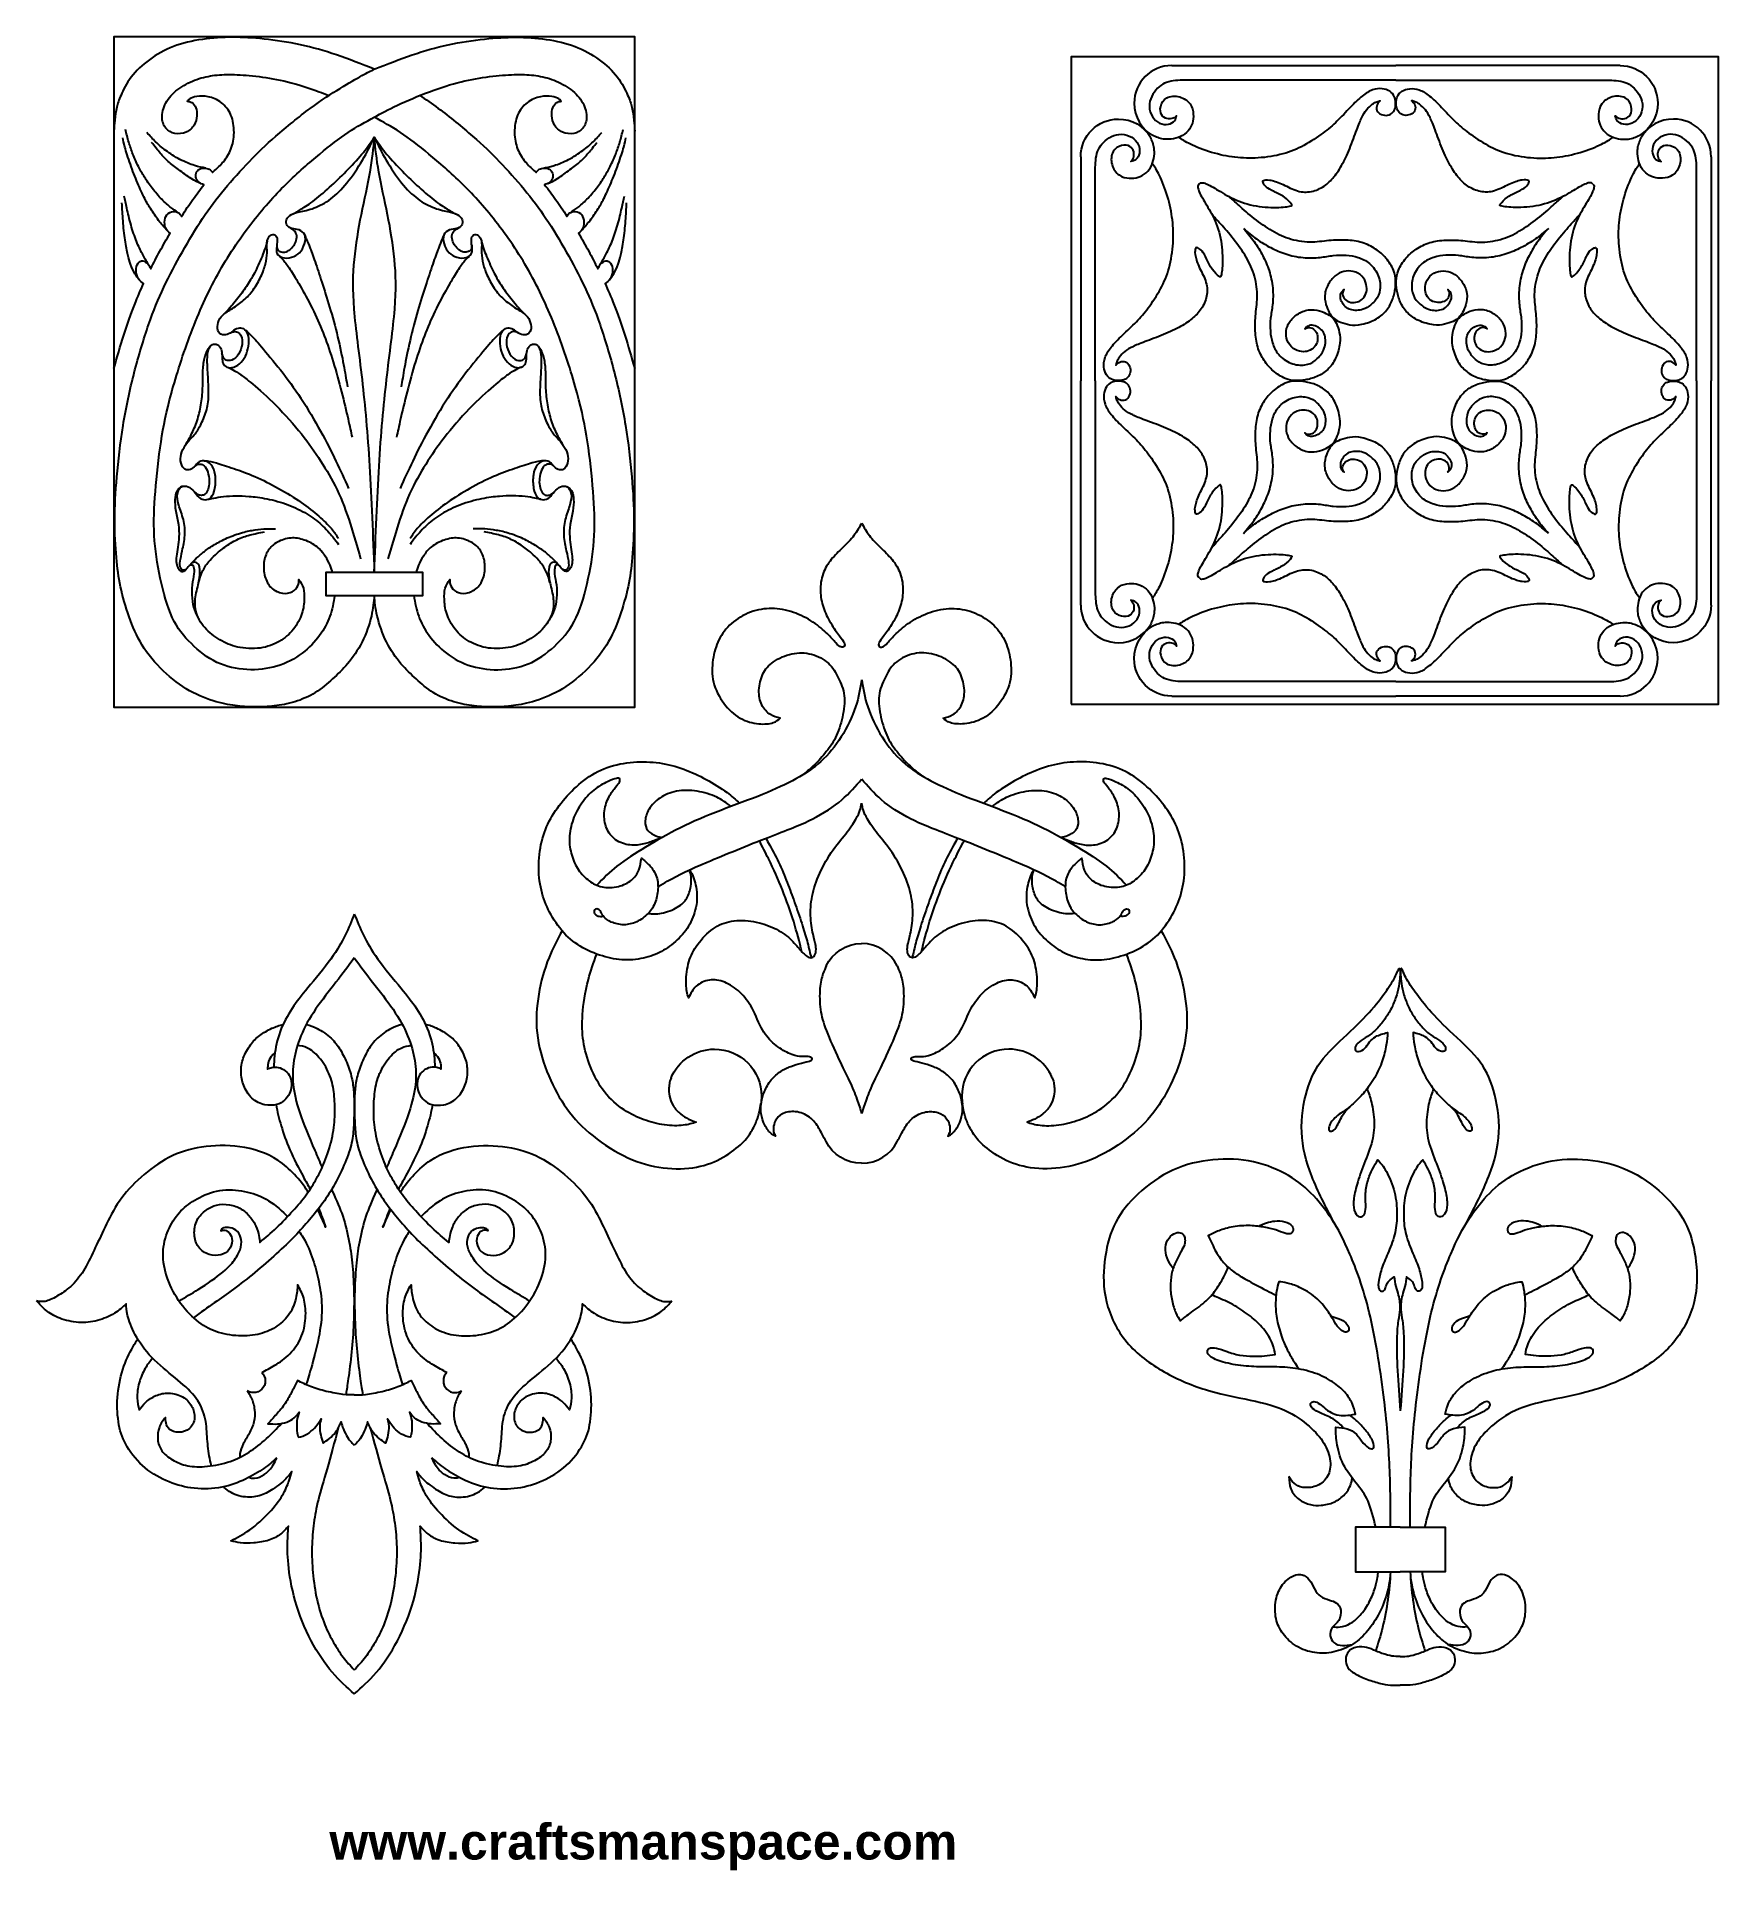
# Model space of a CAD drawing. Extents: x -97 to 91, y -16 to 189.
import ezdxf

# ---------------------------------------------------------------- set-up
doc = ezdxf.new("R2010")
doc.units = 0
doc.header["$MEASUREMENT"] = 0
doc.layers.get('0').update_dxf_attribs({"linetype": 'CONTINUOUS'})
doc.layers.add('LAYER_1', color=7, linetype='CONTINUOUS')

msp = doc.modelspace()

# ---------------------------------------------------------------- texts
at = {"insert": (-64.5, -10.5), "char_height": 4, "width": 125, "attachment_point": 1}
msp.add_mtext('{\\fArial|b1|i0|c0|p34;www.craftsmanspace.com}', dxfattribs=at)

# ---------------------------------------------------------------- linework, layer by layer
at = {"layer": 'LAYER_1'}
msp.add_lwpolyline([(18.4134, 114.6116), (90.7518, 114.6116), (90.7518, 186.95), (18.4134, 186.95), (18.4134, 114.6116)], close=True, dxfattribs=at)
for points, knots in [([(-59.486, 114.2772), (-59.486, 114.2772), (-88.5955, 114.2772), (-88.5955, 114.2772), (-88.5955, 114.2772), (-88.5955, 114.2772), (-88.5955, 189.2209), (-88.5955, 189.2209), (-88.5955, 189.2209), (-88.5955, 189.2209), (-59.486, 189.2209), (-59.486, 189.2209), (-59.486, 189.2209), (-59.486, 189.2209), (-30.3766, 189.2209), (-30.3766, 189.2209), (-30.3766, 189.2209), (-30.3766, 189.2209), (-30.3766, 114.2772), (-30.3766, 114.2772), (-30.3766, 114.2772), (-30.3766, 114.2772), (-59.486, 114.2772), (-59.486, 114.2772)], [0, 0, 0, 0, 0.14285714, 0.14285714, 0.14285714, 0.14285714, 0.28571429, 0.28571429, 0.28571429, 0.28571429, 0.42857143, 0.42857143, 0.42857143, 0.42857143, 0.57142857, 0.57142857, 0.57142857, 0.57142857, 0.71428571, 0.71428571, 0.71428571, 0.71428571, 1, 1, 1, 1]), ([(-64.1512, 129.3385), (-64.2269, 129.5909), (-64.3026, 129.8434), (-64.4314, 130.1463), (-64.4314, 130.1463), (-64.5601, 130.4492), (-64.7419, 130.8026), (-64.9741, 131.1661), (-64.9741, 131.1661), (-65.2063, 131.5296), (-65.4891, 131.9032), (-65.8879, 132.2188), (-65.8879, 132.2188), (-66.2867, 132.5343), (-66.8018, 132.7918), (-67.3091, 132.966), (-67.3091, 132.966), (-67.8165, 133.1401), (-68.3164, 133.231), (-68.8314, 133.1881), (-68.8314, 133.1881), (-69.3463, 133.1452), (-69.8764, 132.9685), (-70.3132, 132.7287), (-70.3132, 132.7287), (-70.7498, 132.4889), (-71.0932, 132.1859), (-71.3456, 131.7997), (-71.3456, 131.7997), (-71.598, 131.4135), (-71.7596, 130.9439), (-71.8228, 130.4416), (-71.8228, 130.4416), (-71.8859, 129.9393), (-71.8505, 129.4041), (-71.7117, 128.9067), (-71.7117, 128.9067), (-71.5728, 128.4095), (-71.3304, 127.95), (-70.9821, 127.6218), (-70.9821, 127.6218), (-70.6338, 127.2937), (-70.1793, 127.0968), (-69.7628, 127.0312), (-69.7628, 127.0312), (-69.3464, 126.9655), (-68.9677, 127.0312), (-68.6673, 127.1927), (-68.6673, 127.1927), (-68.3669, 127.3542), (-68.1447, 127.6118), (-68.0336, 127.8541), (-68.0336, 127.8541), (-67.9226, 128.0964), (-67.9226, 128.3236), (-67.9226, 128.5508), (-67.9226, 128.5508), (-67.7206, 128.2429), (-67.5187, 127.9349), (-67.4126, 127.5764), (-67.4126, 127.5764), (-67.3066, 127.218), (-67.2965, 126.809), (-67.3167, 126.3369), (-67.3167, 126.3369), (-67.3369, 125.8649), (-67.3874, 125.3297), (-67.5792, 124.7466), (-67.5792, 124.7466), (-67.7711, 124.1635), (-68.1043, 123.5323), (-68.5335, 122.9921), (-68.5335, 122.9921), (-68.9626, 122.452), (-69.4877, 122.0026), (-70.1036, 121.6416), (-70.1036, 121.6416), (-70.7196, 121.2806), (-71.4264, 121.0079), (-72.2443, 120.8994), (-72.2443, 120.8994), (-73.0622, 120.7908), (-73.9912, 120.8464), (-74.7586, 121.0105), (-74.7586, 121.0105), (-75.526, 121.1746), (-76.1319, 121.4472), (-76.7402, 121.8158), (-76.7402, 121.8158), (-77.3486, 122.1843), (-77.9595, 122.6488), (-78.4291, 123.1789), (-78.4291, 123.1789), (-78.8986, 123.709), (-79.2268, 124.3048), (-79.3909, 124.888), (-79.3909, 124.888), (-79.5549, 125.471), (-79.5549, 126.0416), (-79.464, 126.6323), (-79.464, 126.6323), (-79.3732, 127.223), (-79.1914, 127.8339), (-79.0854, 128.359), (-79.0854, 128.359), (-78.9794, 128.884), (-78.9491, 129.3233), (-78.9819, 129.6717), (-78.9819, 129.6717), (-79.0147, 130.02), (-79.1107, 130.2775), (-79.2722, 130.3987), (-79.2722, 130.3987), (-79.4338, 130.5199), (-79.661, 130.5047), (-79.8351, 130.4062), (-79.8351, 130.4062), (-80.0093, 130.3078), (-80.1305, 130.126), (-80.2744, 129.9544), (-80.2744, 129.9544), (-80.4183, 129.7827), (-80.5849, 129.6211), (-80.749, 129.5934), (-80.749, 129.5934), (-80.913, 129.5656), (-81.0746, 129.6716), (-81.1529, 129.8509), (-81.1529, 129.8509), (-81.2311, 130.0301), (-81.2261, 130.2826), (-81.1832, 130.5956), (-81.1832, 130.5956), (-81.1402, 130.9086), (-81.0595, 131.2822), (-80.9509, 131.777), (-80.9509, 131.777), (-80.8424, 132.2717), (-80.706, 132.8877), (-80.6682, 133.4886), (-80.6682, 133.4886), (-80.6303, 134.0893), (-80.6909, 134.675), (-80.8323, 135.2455), (-80.8323, 135.2455), (-80.9736, 135.816), (-81.1958, 136.3714), (-81.3397, 136.8636), (-81.3397, 136.8636), (-81.4836, 137.3558), (-81.5492, 137.785), (-81.4911, 138.141), (-81.4911, 138.141), (-81.4331, 138.4969), (-81.2513, 138.7797), (-81.0317, 138.9109), (-81.0317, 138.9109), (-80.8121, 139.0422), (-80.5545, 139.022), (-80.3072, 138.9159), (-80.3072, 138.9159), (-80.0598, 138.8099), (-79.8225, 138.6181), (-79.6231, 138.3909), (-79.6231, 138.3909), (-79.4237, 138.1637), (-79.2621, 137.9011), (-79.0627, 137.7295), (-79.0627, 137.7295), (-78.8633, 137.5578), (-78.6259, 137.4771), (-78.3912, 137.4745), (-78.3912, 137.4745), (-78.1564, 137.472), (-77.9242, 137.5478), (-77.7298, 137.7573), (-77.7298, 137.7573), (-77.5355, 137.9668), (-77.3789, 138.3101), (-77.2931, 138.762), (-77.2931, 138.762), (-77.2073, 139.2138), (-77.1921, 139.7743), (-77.2653, 140.2463), (-77.2653, 140.2463), (-77.3385, 140.7184), (-77.5001, 141.1021), (-77.7298, 141.3722), (-77.7298, 141.3722), (-77.9595, 141.6423), (-78.2574, 141.7988), (-78.5199, 141.8266), (-78.5199, 141.8266), (-78.7825, 141.8543), (-79.0096, 141.7534), (-79.2066, 141.5842), (-79.2066, 141.5842), (-79.4035, 141.4151), (-79.5701, 141.1778), (-79.7569, 141.0187), (-79.7569, 141.0187), (-79.9437, 140.8597), (-80.1507, 140.7789), (-80.3552, 140.7941), (-80.3552, 140.7941), (-80.5596, 140.8092), (-80.7616, 140.9203), (-80.9105, 141.1475), (-80.9105, 141.1475), (-81.0595, 141.3747), (-81.1554, 141.718), (-81.1504, 142.0613), (-81.1504, 142.0613), (-81.1453, 142.4046), (-81.0393, 142.748), (-80.8827, 143.0711), (-80.8827, 143.0711), (-80.7262, 143.3942), (-80.5192, 143.6972), (-80.2971, 143.9597), (-80.2971, 143.9597), (-80.075, 144.2222), (-79.8376, 144.4444), (-79.6079, 144.7196), (-79.6079, 144.7196), (-79.3783, 144.9947), (-79.1561, 145.3229), (-78.9238, 145.7697), (-78.9238, 145.7697), (-78.6916, 146.2165), (-78.4492, 146.782), (-78.2826, 147.3424), (-78.2826, 147.3424), (-78.1161, 147.9027), (-78.0252, 148.4582), (-78.0075, 149.1776), (-78.0075, 149.1776), (-77.9898, 149.897), (-78.0454, 150.7806), (-78.0883, 151.4722), (-78.0883, 151.4722), (-78.1312, 152.1639), (-78.1615, 152.6638), (-78.1564, 153.103), (-78.1564, 153.103), (-78.1514, 153.5423), (-78.111, 153.9209), (-78.015, 154.2137), (-78.015, 154.2137), (-77.9191, 154.5065), (-77.7676, 154.7135), (-77.5884, 154.8095), (-77.5884, 154.8095), (-77.4092, 154.9054), (-77.2022, 154.8902), (-77.0229, 154.7943), (-77.0229, 154.7943), (-76.8437, 154.6984), (-76.6923, 154.5217), (-76.6089, 154.3122), (-76.6089, 154.3122), (-76.5257, 154.1027), (-76.5105, 153.8603), (-76.5029, 153.6028), (-76.5029, 153.6028), (-76.4954, 153.3453), (-76.4954, 153.0727), (-76.4398, 152.8556), (-76.4398, 152.8556), (-76.3843, 152.6385), (-76.2732, 152.4769), (-76.0965, 152.3659), (-76.0965, 152.3659), (-75.9198, 152.2548), (-75.6774, 152.1942), (-75.4023, 152.2397), (-75.4023, 152.2397), (-75.1272, 152.2851), (-74.8192, 152.4366), (-74.5516, 152.6613), (-74.5516, 152.6613), (-74.284, 152.8859), (-74.0568, 153.1838), (-73.8902, 153.5221), (-73.8902, 153.5221), (-73.7236, 153.8603), (-73.6176, 154.239), (-73.557, 154.6328), (-73.557, 154.6328), (-73.4964, 155.0266), (-73.4812, 155.4356), (-73.5469, 155.7587), (-73.5469, 155.7587), (-73.6125, 156.0818), (-73.7589, 156.3191), (-73.9432, 156.463), (-73.9432, 156.463), (-74.1275, 156.6068), (-74.3497, 156.6574), (-74.5617, 156.6422), (-74.5617, 156.6422), (-74.7737, 156.6271), (-74.9757, 156.5463), (-75.1701, 156.4175), (-75.1701, 156.4175), (-75.3645, 156.2888), (-75.5513, 156.112), (-75.7709, 156.001), (-75.7709, 156.001), (-75.9905, 155.8899), (-76.2429, 155.8445), (-76.4676, 155.9126), (-76.4676, 155.9126), (-76.6923, 155.9808), (-76.8892, 156.1626), (-76.97, 156.4125), (-76.97, 156.4125), (-77.0507, 156.6624), (-77.0154, 156.9805), (-76.9271, 157.2783), (-76.9271, 157.2783), (-76.8387, 157.5762), (-76.6973, 157.8539), (-76.4247, 158.1063), (-76.4247, 158.1063), (-76.1521, 158.3588), (-75.7482, 158.586), (-75.3316, 158.8535), (-75.3316, 158.8535), (-74.9151, 159.1211), (-74.486, 159.4291), (-74.0947, 159.7674), (-74.0947, 159.7674), (-73.7034, 160.1056), (-73.35, 160.4742), (-73.0218, 160.9312), (-73.0218, 160.9312), (-72.6937, 161.388), (-72.3907, 161.9333), (-72.1584, 162.4331), (-72.1584, 162.4331), (-71.9263, 162.933), (-71.7646, 163.3874), (-71.6536, 163.8241), (-71.6536, 163.8241), (-71.5425, 164.2608), (-71.4819, 164.6798), (-71.4743, 165.0812), (-71.4743, 165.0812), (-71.4668, 165.4825), (-71.5123, 165.8663), (-71.487, 166.1768), (-71.487, 166.1768), (-71.4618, 166.4873), (-71.3658, 166.7246), (-71.2194, 166.8912), (-71.2194, 166.8912), (-71.073, 167.0578), (-70.8761, 167.1538), (-70.707, 167.1209), (-70.707, 167.1209), (-70.5378, 167.0881), (-70.3965, 166.9265), (-70.351, 166.6842), (-70.351, 166.6842), (-70.3056, 166.4419), (-70.3561, 166.1187), (-70.3939, 165.8183), (-70.3939, 165.8183), (-70.4318, 165.5179), (-70.4571, 165.2402), (-70.3636, 165.0105), (-70.3636, 165.0105), (-70.2703, 164.7808), (-70.0582, 164.599), (-69.7578, 164.5233), (-69.7578, 164.5233), (-69.4574, 164.4475), (-69.0686, 164.4779), (-68.7303, 164.5688), (-68.7303, 164.5688), (-68.3921, 164.6596), (-68.1043, 164.8111), (-67.8544, 165.0711), (-67.8544, 165.0711), (-67.6045, 165.3311), (-67.3924, 165.6997), (-67.2789, 166.0657), (-67.2789, 166.0657), (-67.1653, 166.4317), (-67.1501, 166.7953), (-67.2687, 167.0705), (-67.2687, 167.0705), (-67.3874, 167.3456), (-67.6398, 167.5324), (-67.8973, 167.6283), (-67.8973, 167.6283), (-68.1548, 167.7242), (-68.4174, 167.7293), (-68.6572, 167.7823), (-68.6572, 167.7823), (-68.897, 167.8353), (-69.1141, 167.9363), (-69.2378, 168.1105), (-69.2378, 168.1105), (-69.3615, 168.2847), (-69.3918, 168.532), (-69.3034, 168.7643), (-69.3034, 168.7643), (-69.2151, 168.9965), (-69.0081, 169.2136), (-68.7379, 169.3575), (-68.7379, 169.3575), (-68.4678, 169.5014), (-68.1346, 169.5721), (-67.6701, 169.6756), (-67.6701, 169.6756), (-67.2056, 169.7791), (-66.6099, 169.9155), (-65.9914, 170.1654), (-65.9914, 170.1654), (-65.373, 170.4152), (-64.7317, 170.7788), (-64.1183, 171.271), (-64.1183, 171.271), (-63.5049, 171.7633), (-62.9192, 172.3843), (-62.3159, 173.1744), (-62.3159, 173.1744), (-61.7126, 173.9645), (-61.0916, 174.9238), (-60.617, 175.7543), (-60.617, 175.7543), (-60.1424, 176.5849), (-59.8143, 177.2866), (-59.4861, 177.9884), (-59.4861, 177.9884), (-59.6123, 176.7566), (-59.7386, 175.5246), (-59.9935, 174.0807), (-59.9935, 174.0807), (-60.2485, 172.6368), (-60.6322, 170.9807), (-60.9654, 169.3197), (-60.9654, 169.3197), (-61.2986, 167.6587), (-61.5814, 165.9926), (-61.7429, 164.3215), (-61.7429, 164.3215), (-61.9045, 162.6504), (-61.9449, 160.9741), (-61.7682, 158.7679), (-61.7682, 158.7679), (-61.5915, 156.5616), (-61.1977, 153.8251), (-60.8594, 150.8969), (-60.8594, 150.8969), (-60.5212, 147.9686), (-60.2384, 144.8484), (-60.0188, 141.2234), (-60.0188, 141.2234), (-59.7992, 137.5984), (-59.6426, 133.4684), (-59.4861, 129.3385), (-59.4861, 129.3385), (-59.4861, 129.3385), (-64.9085, 129.3385), (-64.9085, 129.3385), (-64.9085, 129.3385), (-64.9085, 129.3385), (-64.9085, 126.7637), (-64.9085, 126.7637), (-64.9085, 126.7637), (-64.9085, 126.7637), (-59.4861, 126.7637), (-59.4861, 126.7637), (-59.4861, 126.7637), (-59.5461, 126.0498), (-59.6061, 125.3359), (-59.8153, 124.4514), (-59.8153, 124.4514), (-60.0246, 123.5669), (-60.383, 122.5116), (-60.8525, 121.5726), (-60.8525, 121.5726), (-61.3221, 120.6335), (-61.9027, 119.8106), (-62.4656, 119.1441), (-62.4656, 119.1441), (-63.0285, 118.4777), (-63.5738, 117.9677), (-64.1595, 117.4402), (-64.1595, 117.4402), (-64.7451, 116.9126), (-65.3712, 116.3673), (-66.0831, 115.9205), (-66.0831, 115.9205), (-66.7949, 115.4737), (-67.5927, 115.1253), (-68.3777, 114.883), (-68.3777, 114.883), (-69.1628, 114.6406), (-69.9353, 114.5043), (-70.6623, 114.421), (-70.6623, 114.421), (-71.3893, 114.3378), (-72.0709, 114.3075), (-72.7374, 114.31), (-72.7374, 114.31), (-73.4038, 114.3125), (-74.0551, 114.3479), (-74.767, 114.4261), (-74.767, 114.4261), (-75.4788, 114.5043), (-76.2513, 114.6255), (-77.1626, 114.888), (-77.1626, 114.888), (-78.0739, 115.1505), (-79.1241, 115.5545), (-80.1439, 116.13), (-80.1439, 116.13), (-81.1637, 116.7055), (-82.1534, 117.4528), (-83.0646, 118.3287), (-83.0646, 118.3287), (-83.9759, 119.2047), (-84.809, 120.2094), (-85.4426, 121.2318), (-85.4426, 121.2318), (-86.0762, 122.2542), (-86.5104, 123.2942), (-86.8966, 124.3973), (-86.8966, 124.3973), (-87.2828, 125.5005), (-87.6211, 126.6668), (-87.8534, 127.7421), (-87.8534, 127.7421), (-88.0856, 128.8175), (-88.2119, 129.8021), (-88.3178, 131.0315), (-88.3178, 131.0315), (-88.4239, 132.2608), (-88.5097, 133.7351), (-88.5072, 135.2396), (-88.5072, 135.2396), (-88.5046, 136.7441), (-88.4138, 138.279), (-88.2598, 140.041), (-88.2598, 140.041), (-88.1058, 141.803), (-87.8887, 143.7922), (-87.5681, 145.7713), (-87.5681, 145.7713), (-87.2475, 147.7505), (-86.8234, 149.7195), (-86.3287, 151.6405), (-86.3287, 151.6405), (-85.8339, 153.5616), (-85.2684, 155.4347), (-84.7181, 157.0175), (-84.7181, 157.0175), (-84.1678, 158.6002), (-83.6326, 159.8928), (-83.0091, 161.213), (-83.0091, 161.213), (-82.3856, 162.5333), (-81.6737, 163.8813), (-80.9391, 165.1889), (-80.9391, 165.1889), (-80.2045, 166.4965), (-79.4471, 167.7638), (-78.6722, 168.9174), (-78.6722, 168.9174), (-77.8972, 170.071), (-77.1045, 171.1111), (-76.226, 172.1714), (-76.226, 172.1714), (-75.3476, 173.2316), (-74.3832, 174.312), (-73.4543, 175.2788), (-73.4543, 175.2788), (-72.5253, 176.2457), (-71.6317, 177.099), (-70.4756, 178.1062), (-70.4756, 178.1062), (-69.3194, 179.1134), (-67.9006, 180.2746), (-66.6435, 181.2061), (-66.6435, 181.2061), (-65.3864, 182.1376), (-64.2907, 182.8394), (-63.3164, 183.4377), (-63.3164, 183.4377), (-62.342, 184.036), (-61.4887, 184.5307), (-60.8705, 184.874), (-60.8705, 184.874), (-60.2524, 185.2174), (-59.8692, 185.4093), (-59.4861, 185.6011), (-59.4861, 185.6011), (-60.9193, 186.1565), (-62.3525, 186.7118), (-63.7179, 187.1788), (-63.7179, 187.1788), (-65.0832, 187.6459), (-66.3808, 188.0246), (-67.7439, 188.3174), (-67.7439, 188.3174), (-69.1071, 188.6102), (-70.5359, 188.8172), (-71.8057, 188.9534), (-71.8057, 188.9534), (-73.0754, 189.0897), (-74.1862, 189.1554), (-75.3121, 189.1528), (-75.3121, 189.1528), (-76.4379, 189.1503), (-77.579, 189.0797), (-78.6998, 188.9181), (-78.6998, 188.9181), (-79.8206, 188.7566), (-80.9212, 188.5042), (-81.9209, 188.123), (-81.9209, 188.123), (-82.9205, 187.7419), (-83.8192, 187.2319), (-84.6194, 186.6488), (-84.6194, 186.6488), (-85.4197, 186.0657), (-86.1215, 185.4093), (-86.6541, 184.705), (-86.6541, 184.705), (-87.1868, 184.0007), (-87.5503, 183.2484), (-87.7983, 182.6899), (-87.7983, 182.6899), (-88.0463, 182.1314), (-88.1789, 181.7666), (-88.2799, 181.3249), (-88.2799, 181.3249), (-88.3809, 180.8832), (-88.4503, 180.3644), (-88.4976, 179.9056), (-88.4976, 179.9056), (-88.5449, 179.4468), (-88.5703, 179.0479), (-88.5955, 178.6491)], [0, 0, 0, 0, 0.00613497, 0.00613497, 0.00613497, 0.00613497, 0.01226994, 0.01226994, 0.01226994, 0.01226994, 0.01840491, 0.01840491, 0.01840491, 0.01840491, 0.02453988, 0.02453988, 0.02453988, 0.02453988, 0.03067485, 0.03067485, 0.03067485, 0.03067485, 0.03680982, 0.03680982, 0.03680982, 0.03680982, 0.04294479, 0.04294479, 0.04294479, 0.04294479, 0.04907975, 0.04907975, 0.04907975, 0.04907975, 0.05521472, 0.05521472, 0.05521472, 0.05521472, 0.06134969, 0.06134969, 0.06134969, 0.06134969, 0.06748466, 0.06748466, 0.06748466, 0.06748466, 0.07361963, 0.07361963, 0.07361963, 0.07361963, 0.0797546, 0.0797546, 0.0797546, 0.0797546, 0.08588957, 0.08588957, 0.08588957, 0.08588957, 0.09202454, 0.09202454, 0.09202454, 0.09202454, 0.09815951, 0.09815951, 0.09815951, 0.09815951, 0.10429448, 0.10429448, 0.10429448, 0.10429448, 0.11042945, 0.11042945, 0.11042945, 0.11042945, 0.11656442, 0.11656442, 0.11656442, 0.11656442, 0.12269939, 0.12269939, 0.12269939, 0.12269939, 0.12883436, 0.12883436, 0.12883436, 0.12883436, 0.13496933, 0.13496933, 0.13496933, 0.13496933, 0.14110429, 0.14110429, 0.14110429, 0.14110429, 0.14723926, 0.14723926, 0.14723926, 0.14723926, 0.15337423, 0.15337423, 0.15337423, 0.15337423, 0.1595092, 0.1595092, 0.1595092, 0.1595092, 0.16564417, 0.16564417, 0.16564417, 0.16564417, 0.17177914, 0.17177914, 0.17177914, 0.17177914, 0.17791411, 0.17791411, 0.17791411, 0.17791411, 0.18404908, 0.18404908, 0.18404908, 0.18404908, 0.19018405, 0.19018405, 0.19018405, 0.19018405, 0.19631902, 0.19631902, 0.19631902, 0.19631902, 0.20245399, 0.20245399, 0.20245399, 0.20245399, 0.20858896, 0.20858896, 0.20858896, 0.20858896, 0.21472393, 0.21472393, 0.21472393, 0.21472393, 0.2208589, 0.2208589, 0.2208589, 0.2208589, 0.22699387, 0.22699387, 0.22699387, 0.22699387, 0.23312883, 0.23312883, 0.23312883, 0.23312883, 0.2392638, 0.2392638, 0.2392638, 0.2392638, 0.24539877, 0.24539877, 0.24539877, 0.24539877, 0.25153374, 0.25153374, 0.25153374, 0.25153374, 0.25766871, 0.25766871, 0.25766871, 0.25766871, 0.26380368, 0.26380368, 0.26380368, 0.26380368, 0.26993865, 0.26993865, 0.26993865, 0.26993865, 0.27607362, 0.27607362, 0.27607362, 0.27607362, 0.28220859, 0.28220859, 0.28220859, 0.28220859, 0.28834356, 0.28834356, 0.28834356, 0.28834356, 0.29447853, 0.29447853, 0.29447853, 0.29447853, 0.3006135, 0.3006135, 0.3006135, 0.3006135, 0.30674847, 0.30674847, 0.30674847, 0.30674847, 0.31288344, 0.31288344, 0.31288344, 0.31288344, 0.3190184, 0.3190184, 0.3190184, 0.3190184, 0.32515337, 0.32515337, 0.32515337, 0.32515337, 0.33128834, 0.33128834, 0.33128834, 0.33128834, 0.33742331, 0.33742331, 0.33742331, 0.33742331, 0.34355828, 0.34355828, 0.34355828, 0.34355828, 0.34969325, 0.34969325, 0.34969325, 0.34969325, 0.35582822, 0.35582822, 0.35582822, 0.35582822, 0.36196319, 0.36196319, 0.36196319, 0.36196319, 0.36809816, 0.36809816, 0.36809816, 0.36809816, 0.37423313, 0.37423313, 0.37423313, 0.37423313, 0.3803681, 0.3803681, 0.3803681, 0.3803681, 0.38650307, 0.38650307, 0.38650307, 0.38650307, 0.39263804, 0.39263804, 0.39263804, 0.39263804, 0.39877301, 0.39877301, 0.39877301, 0.39877301, 0.40490798, 0.40490798, 0.40490798, 0.40490798, 0.41104294, 0.41104294, 0.41104294, 0.41104294, 0.41717791, 0.41717791, 0.41717791, 0.41717791, 0.42331288, 0.42331288, 0.42331288, 0.42331288, 0.42944785, 0.42944785, 0.42944785, 0.42944785, 0.43558282, 0.43558282, 0.43558282, 0.43558282, 0.44171779, 0.44171779, 0.44171779, 0.44171779, 0.44785276, 0.44785276, 0.44785276, 0.44785276, 0.45398773, 0.45398773, 0.45398773, 0.45398773, 0.4601227, 0.4601227, 0.4601227, 0.4601227, 0.46625767, 0.46625767, 0.46625767, 0.46625767, 0.47239264, 0.47239264, 0.47239264, 0.47239264, 0.47852761, 0.47852761, 0.47852761, 0.47852761, 0.48466258, 0.48466258, 0.48466258, 0.48466258, 0.49079755, 0.49079755, 0.49079755, 0.49079755, 0.49693252, 0.49693252, 0.49693252, 0.49693252, 0.50306748, 0.50306748, 0.50306748, 0.50306748, 0.50920245, 0.50920245, 0.50920245, 0.50920245, 0.51533742, 0.51533742, 0.51533742, 0.51533742, 0.52147239, 0.52147239, 0.52147239, 0.52147239, 0.52760736, 0.52760736, 0.52760736, 0.52760736, 0.53374233, 0.53374233, 0.53374233, 0.53374233, 0.5398773, 0.5398773, 0.5398773, 0.5398773, 0.54601227, 0.54601227, 0.54601227, 0.54601227, 0.55214724, 0.55214724, 0.55214724, 0.55214724, 0.55828221, 0.55828221, 0.55828221, 0.55828221, 0.56441718, 0.56441718, 0.56441718, 0.56441718, 0.57055215, 0.57055215, 0.57055215, 0.57055215, 0.57668712, 0.57668712, 0.57668712, 0.57668712, 0.58282209, 0.58282209, 0.58282209, 0.58282209, 0.58895706, 0.58895706, 0.58895706, 0.58895706, 0.59509202, 0.59509202, 0.59509202, 0.59509202, 0.60122699, 0.60122699, 0.60122699, 0.60122699, 0.60736196, 0.60736196, 0.60736196, 0.60736196, 0.61349693, 0.61349693, 0.61349693, 0.61349693, 0.6196319, 0.6196319, 0.6196319, 0.6196319, 0.62576687, 0.62576687, 0.62576687, 0.62576687, 0.63190184, 0.63190184, 0.63190184, 0.63190184, 0.63803681, 0.63803681, 0.63803681, 0.63803681, 0.64417178, 0.64417178, 0.64417178, 0.64417178, 0.65030675, 0.65030675, 0.65030675, 0.65030675, 0.65644172, 0.65644172, 0.65644172, 0.65644172, 0.66257669, 0.66257669, 0.66257669, 0.66257669, 0.66871166, 0.66871166, 0.66871166, 0.66871166, 0.67484663, 0.67484663, 0.67484663, 0.67484663, 0.6809816, 0.6809816, 0.6809816, 0.6809816, 0.68711656, 0.68711656, 0.68711656, 0.68711656, 0.69325153, 0.69325153, 0.69325153, 0.69325153, 0.6993865, 0.6993865, 0.6993865, 0.6993865, 0.70552147, 0.70552147, 0.70552147, 0.70552147, 0.71165644, 0.71165644, 0.71165644, 0.71165644, 0.71779141, 0.71779141, 0.71779141, 0.71779141, 0.72392638, 0.72392638, 0.72392638, 0.72392638, 0.73006135, 0.73006135, 0.73006135, 0.73006135, 0.73619632, 0.73619632, 0.73619632, 0.73619632, 0.74233129, 0.74233129, 0.74233129, 0.74233129, 0.74846626, 0.74846626, 0.74846626, 0.74846626, 0.75460123, 0.75460123, 0.75460123, 0.75460123, 0.7607362, 0.7607362, 0.7607362, 0.7607362, 0.76687117, 0.76687117, 0.76687117, 0.76687117, 0.77300613, 0.77300613, 0.77300613, 0.77300613, 0.7791411, 0.7791411, 0.7791411, 0.7791411, 0.78527607, 0.78527607, 0.78527607, 0.78527607, 0.79141104, 0.79141104, 0.79141104, 0.79141104, 0.79754601, 0.79754601, 0.79754601, 0.79754601, 0.80368098, 0.80368098, 0.80368098, 0.80368098, 0.80981595, 0.80981595, 0.80981595, 0.80981595, 0.81595092, 0.81595092, 0.81595092, 0.81595092, 0.82208589, 0.82208589, 0.82208589, 0.82208589, 0.82822086, 0.82822086, 0.82822086, 0.82822086, 0.83435583, 0.83435583, 0.83435583, 0.83435583, 0.8404908, 0.8404908, 0.8404908, 0.8404908, 0.84662577, 0.84662577, 0.84662577, 0.84662577, 0.85276074, 0.85276074, 0.85276074, 0.85276074, 0.85889571, 0.85889571, 0.85889571, 0.85889571, 0.86503067, 0.86503067, 0.86503067, 0.86503067, 0.87116564, 0.87116564, 0.87116564, 0.87116564, 0.87730061, 0.87730061, 0.87730061, 0.87730061, 0.88343558, 0.88343558, 0.88343558, 0.88343558, 0.88957055, 0.88957055, 0.88957055, 0.88957055, 0.89570552, 0.89570552, 0.89570552, 0.89570552, 0.90184049, 0.90184049, 0.90184049, 0.90184049, 0.90797546, 0.90797546, 0.90797546, 0.90797546, 0.91411043, 0.91411043, 0.91411043, 0.91411043, 0.9202454, 0.9202454, 0.9202454, 0.9202454, 0.92638037, 0.92638037, 0.92638037, 0.92638037, 0.93251534, 0.93251534, 0.93251534, 0.93251534, 0.93865031, 0.93865031, 0.93865031, 0.93865031, 0.94478528, 0.94478528, 0.94478528, 0.94478528, 0.95092025, 0.95092025, 0.95092025, 0.95092025, 0.95705521, 0.95705521, 0.95705521, 0.95705521, 0.96319018, 0.96319018, 0.96319018, 0.96319018, 0.96932515, 0.96932515, 0.96932515, 0.96932515, 0.97546012, 0.97546012, 0.97546012, 0.97546012, 0.98159509, 0.98159509, 0.98159509, 0.98159509, 0.98773006, 0.98773006, 0.98773006, 0.98773006, 1, 1, 1, 1]), ([(-59.486, 185.6011), (-58.0528, 186.1565), (-56.6195, 186.7118), (-55.2542, 187.1788), (-55.2542, 187.1788), (-53.8889, 187.6459), (-52.5913, 188.0246), (-51.2282, 188.3174), (-51.2282, 188.3174), (-49.865, 188.6102), (-48.4362, 188.8172), (-47.1664, 188.9534), (-47.1664, 188.9534), (-45.8967, 189.0897), (-44.7859, 189.1554), (-43.66, 189.1528), (-43.66, 189.1528), (-42.5341, 189.1503), (-41.3931, 189.0797), (-40.2723, 188.9181), (-40.2723, 188.9181), (-39.1515, 188.7566), (-38.0508, 188.5042), (-37.0512, 188.123), (-37.0512, 188.123), (-36.0516, 187.7419), (-35.1528, 187.2319), (-34.3526, 186.6488), (-34.3526, 186.6488), (-33.5524, 186.0657), (-32.8506, 185.4093), (-32.318, 184.705), (-32.318, 184.705), (-31.7853, 184.0007), (-31.4218, 183.2484), (-31.1738, 182.6899), (-31.1738, 182.6899), (-30.9258, 182.1314), (-30.7932, 181.7666), (-30.6922, 181.3249), (-30.6922, 181.3249), (-30.5912, 180.8832), (-30.5218, 180.3644), (-30.4745, 179.9056), (-30.4745, 179.9056), (-30.4271, 179.4468), (-30.4018, 179.0479), (-30.3766, 178.6491)], [0, 0, 0, 0, 0.07692308, 0.07692308, 0.07692308, 0.07692308, 0.15384615, 0.15384615, 0.15384615, 0.15384615, 0.23076923, 0.23076923, 0.23076923, 0.23076923, 0.30769231, 0.30769231, 0.30769231, 0.30769231, 0.38461538, 0.38461538, 0.38461538, 0.38461538, 0.46153846, 0.46153846, 0.46153846, 0.46153846, 0.53846154, 0.53846154, 0.53846154, 0.53846154, 0.61538462, 0.61538462, 0.61538462, 0.61538462, 0.69230769, 0.69230769, 0.69230769, 0.69230769, 0.76923077, 0.76923077, 0.76923077, 0.76923077, 0.84615385, 0.84615385, 0.84615385, 0.84615385, 1, 1, 1, 1]), ([(-88.5955, 152.1278), (-88.2371, 153.3849), (-87.8786, 154.6421), (-87.4873, 155.8639), (-87.4873, 155.8639), (-87.096, 157.0857), (-86.6719, 158.2722), (-86.2983, 159.2289), (-86.2983, 159.2289), (-85.9247, 160.1856), (-85.6016, 160.9127), (-85.2785, 161.6397), (-85.2785, 161.6397), (-85.4855, 161.781), (-85.6925, 161.9224), (-85.8489, 162.1647), (-85.8489, 162.1647), (-86.0055, 162.4071), (-86.1115, 162.7504), (-86.1191, 163.0735), (-86.1191, 163.0735), (-86.1267, 163.3966), (-86.0358, 163.6996), (-85.8944, 163.8965), (-85.8944, 163.8965), (-85.753, 164.0934), (-85.5612, 164.1843), (-85.3568, 164.1565), (-85.3568, 164.1565), (-85.1523, 164.1287), (-84.9351, 163.9823), (-84.7862, 163.8157), (-84.7862, 163.8157), (-84.6373, 163.6491), (-84.5565, 163.4623), (-84.4757, 163.2755), (-84.4757, 163.2755), (-84.1476, 163.9318), (-83.8193, 164.5882), (-83.4558, 165.2521), (-83.4558, 165.2521), (-83.0924, 165.916), (-82.6935, 166.5875), (-82.2946, 167.259), (-82.2946, 167.259), (-82.5016, 167.4256), (-82.7086, 167.5922), (-82.8197, 167.8395), (-82.8197, 167.8395), (-82.9307, 168.0869), (-82.946, 168.4151), (-82.898, 168.7155), (-82.898, 168.7155), (-82.85, 169.0159), (-82.7389, 169.2886), (-82.5269, 169.4577), (-82.5269, 169.4577), (-82.3148, 169.6268), (-82.0018, 169.6924), (-81.762, 169.6722), (-81.762, 169.6722), (-81.5222, 169.652), (-81.3556, 169.546), (-81.2445, 169.4425), (-81.2445, 169.4425), (-81.1335, 169.339), (-81.0779, 169.238), (-81.0224, 169.1371), (-81.0224, 169.1371), (-80.5983, 169.7934), (-80.1741, 170.4498), (-79.7576, 171.0379), (-79.7576, 171.0379), (-79.3411, 171.6261), (-78.9321, 172.1461), (-78.5232, 172.6661), (-78.5232, 172.6661), (-78.7252, 172.7368), (-78.9271, 172.8075), (-79.0836, 172.9261), (-79.0836, 172.9261), (-79.2401, 173.0448), (-79.3512, 173.2114), (-79.4068, 173.3957), (-79.4068, 173.3957), (-79.4623, 173.58), (-79.4623, 173.7819), (-79.4017, 173.9662), (-79.4017, 173.9662), (-79.3411, 174.1505), (-79.2199, 174.3171), (-79.0256, 174.418), (-79.0256, 174.418), (-78.8312, 174.519), (-78.5636, 174.5544), (-78.344, 174.5317), (-78.344, 174.5317), (-78.1244, 174.509), (-77.9527, 174.4282), (-77.8315, 174.3398), (-77.8315, 174.3398), (-77.7104, 174.2515), (-77.6396, 174.1555), (-77.569, 174.0596), (-77.569, 174.0596), (-77.2509, 174.3373), (-76.9328, 174.615), (-76.6047, 174.9683), (-76.6047, 174.9683), (-76.2765, 175.3217), (-75.9382, 175.751), (-75.6833, 176.2583), (-75.6833, 176.2583), (-75.4283, 176.7657), (-75.2566, 177.3514), (-75.1935, 178.0077), (-75.1935, 178.0077), (-75.1304, 178.6641), (-75.1759, 179.3911), (-75.3526, 180.012), (-75.3526, 180.012), (-75.5293, 180.633), (-75.8373, 181.1481), (-76.2538, 181.5545), (-76.2538, 181.5545), (-76.6703, 181.9609), (-77.1954, 182.2588), (-77.6902, 182.4178), (-77.6902, 182.4178), (-78.1849, 182.5768), (-78.6495, 182.597), (-79.0407, 182.5668), (-79.0407, 182.5668), (-79.432, 182.5365), (-79.7501, 182.4557), (-79.9621, 182.3547), (-79.9621, 182.3547), (-80.1742, 182.2537), (-80.2802, 182.1326), (-80.3862, 182.0114), (-80.3862, 182.0114), (-80.2146, 181.9861), (-80.0429, 181.9609), (-79.8737, 181.8499), (-79.8737, 181.8499), (-79.7046, 181.7388), (-79.538, 181.5418), (-79.4396, 181.2818), (-79.4396, 181.2818), (-79.3411, 181.0219), (-79.3108, 180.6987), (-79.3335, 180.3579), (-79.3335, 180.3579), (-79.3562, 180.0171), (-79.432, 179.6587), (-79.6264, 179.3356), (-79.6264, 179.3356), (-79.8208, 179.0124), (-80.1338, 178.7247), (-80.525, 178.553), (-80.525, 178.553), (-80.9163, 178.3814), (-81.3859, 178.3258), (-81.7898, 178.399), (-81.7898, 178.399), (-82.1937, 178.4722), (-82.532, 178.6742), (-82.7894, 179.0023), (-82.7894, 179.0023), (-83.0469, 179.3305), (-83.2237, 179.7849), (-83.2136, 180.3226), (-83.2136, 180.3226), (-83.2035, 180.8603), (-83.0065, 181.4813), (-82.6607, 182.0316), (-82.6607, 182.0316), (-82.3148, 182.5819), (-81.82, 183.0615), (-81.2394, 183.4679), (-81.2394, 183.4679), (-80.6588, 183.8744), (-79.9924, 184.2076), (-79.3234, 184.4449), (-79.3234, 184.4449), (-78.6545, 184.6821), (-77.983, 184.8236), (-77.304, 184.9043), (-77.304, 184.9043), (-76.6249, 184.9851), (-75.9382, 185.0053), (-75.1229, 184.9801), (-75.1229, 184.9801), (-74.3075, 184.9548), (-73.3633, 184.8841), (-72.3612, 184.7579), (-72.3612, 184.7579), (-71.359, 184.6317), (-70.2987, 184.4499), (-69.1855, 184.1748), (-69.1855, 184.1748), (-68.0722, 183.8997), (-66.906, 183.531), (-65.664, 183.0691), (-65.664, 183.0691), (-65.303, 182.9348), (-64.9355, 182.7926), (-64.5703, 182.6464)], [0, 0, 0, 0, 0.01886792, 0.01886792, 0.01886792, 0.01886792, 0.03773585, 0.03773585, 0.03773585, 0.03773585, 0.05660377, 0.05660377, 0.05660377, 0.05660377, 0.0754717, 0.0754717, 0.0754717, 0.0754717, 0.09433962, 0.09433962, 0.09433962, 0.09433962, 0.11320755, 0.11320755, 0.11320755, 0.11320755, 0.13207547, 0.13207547, 0.13207547, 0.13207547, 0.1509434, 0.1509434, 0.1509434, 0.1509434, 0.16981132, 0.16981132, 0.16981132, 0.16981132, 0.18867925, 0.18867925, 0.18867925, 0.18867925, 0.20754717, 0.20754717, 0.20754717, 0.20754717, 0.22641509, 0.22641509, 0.22641509, 0.22641509, 0.24528302, 0.24528302, 0.24528302, 0.24528302, 0.26415094, 0.26415094, 0.26415094, 0.26415094, 0.28301887, 0.28301887, 0.28301887, 0.28301887, 0.30188679, 0.30188679, 0.30188679, 0.30188679, 0.32075472, 0.32075472, 0.32075472, 0.32075472, 0.33962264, 0.33962264, 0.33962264, 0.33962264, 0.35849057, 0.35849057, 0.35849057, 0.35849057, 0.37735849, 0.37735849, 0.37735849, 0.37735849, 0.39622642, 0.39622642, 0.39622642, 0.39622642, 0.41509434, 0.41509434, 0.41509434, 0.41509434, 0.43396226, 0.43396226, 0.43396226, 0.43396226, 0.45283019, 0.45283019, 0.45283019, 0.45283019, 0.47169811, 0.47169811, 0.47169811, 0.47169811, 0.49056604, 0.49056604, 0.49056604, 0.49056604, 0.50943396, 0.50943396, 0.50943396, 0.50943396, 0.52830189, 0.52830189, 0.52830189, 0.52830189, 0.54716981, 0.54716981, 0.54716981, 0.54716981, 0.56603774, 0.56603774, 0.56603774, 0.56603774, 0.58490566, 0.58490566, 0.58490566, 0.58490566, 0.60377358, 0.60377358, 0.60377358, 0.60377358, 0.62264151, 0.62264151, 0.62264151, 0.62264151, 0.64150943, 0.64150943, 0.64150943, 0.64150943, 0.66037736, 0.66037736, 0.66037736, 0.66037736, 0.67924528, 0.67924528, 0.67924528, 0.67924528, 0.69811321, 0.69811321, 0.69811321, 0.69811321, 0.71698113, 0.71698113, 0.71698113, 0.71698113, 0.73584906, 0.73584906, 0.73584906, 0.73584906, 0.75471698, 0.75471698, 0.75471698, 0.75471698, 0.77358491, 0.77358491, 0.77358491, 0.77358491, 0.79245283, 0.79245283, 0.79245283, 0.79245283, 0.81132075, 0.81132075, 0.81132075, 0.81132075, 0.83018868, 0.83018868, 0.83018868, 0.83018868, 0.8490566, 0.8490566, 0.8490566, 0.8490566, 0.86792453, 0.86792453, 0.86792453, 0.86792453, 0.88679245, 0.88679245, 0.88679245, 0.88679245, 0.90566038, 0.90566038, 0.90566038, 0.90566038, 0.9245283, 0.9245283, 0.9245283, 0.9245283, 0.94339623, 0.94339623, 0.94339623, 0.94339623, 0.96226415, 0.96226415, 0.96226415, 0.96226415, 1, 1, 1, 1]), ([(-55.0649, 126.7637), (-54.9236, 125.9741), (-54.7821, 125.1845), (-54.5196, 124.4413), (-54.5196, 124.4413), (-54.2571, 123.6982), (-53.8734, 123.0014), (-53.3635, 122.3047), (-53.3635, 122.3047), (-52.8536, 121.608), (-52.2174, 120.9112), (-51.4146, 120.3054), (-51.4146, 120.3054), (-50.6119, 119.6995), (-49.6425, 119.1845), (-48.5873, 118.8665), (-48.5873, 118.8665), (-47.5321, 118.5484), (-46.3911, 118.4272), (-45.2451, 118.4878), (-45.2451, 118.4878), (-44.099, 118.5484), (-42.9479, 118.7908), (-41.8927, 119.2956), (-41.8927, 119.2956), (-40.8375, 119.8005), (-39.8782, 120.5679), (-39.0401, 121.3858), (-39.0401, 121.3858), (-38.2021, 122.2037), (-37.4851, 123.0721), (-36.9096, 124.2989), (-36.9096, 124.2989), (-36.334, 125.5258), (-35.8998, 127.1111), (-35.5616, 128.7014), (-35.5616, 128.7014), (-35.2233, 130.2918), (-34.9809, 131.8872), (-34.8951, 133.4674), (-34.8951, 133.4674), (-34.8093, 135.0477), (-34.88, 136.6129), (-35.0213, 138.385), (-35.0213, 138.385), (-35.1627, 140.1571), (-35.3748, 142.1362), (-35.6474, 143.9335), (-35.6474, 143.9335), (-35.92, 145.7309), (-36.2532, 147.3465), (-36.8035, 149.366), (-36.8035, 149.366), (-37.3539, 151.3855), (-38.1213, 153.8089), (-38.9997, 156.1162), (-38.9997, 156.1162), (-39.8782, 158.4235), (-40.8678, 160.6147), (-41.9937, 162.6543), (-41.9937, 162.6543), (-43.1195, 164.694), (-44.3818, 166.5823), (-45.6793, 168.2685), (-45.6793, 168.2685), (-46.9768, 169.9548), (-48.3097, 171.4392), (-49.6223, 172.7367), (-49.6223, 172.7367), (-50.935, 174.0342), (-52.2275, 175.145), (-53.3837, 176.0991), (-53.3837, 176.0991), (-54.5398, 177.0534), (-55.5597, 177.8511), (-56.554, 178.5125), (-56.554, 178.5125), (-57.5483, 179.1739), (-58.5172, 179.6989), (-59.486, 180.224), (-59.486, 180.224), (-58.7192, 180.6481), (-57.9523, 181.0723), (-56.9101, 181.562), (-56.9101, 181.562), (-55.8678, 182.0518), (-54.55, 182.6071), (-53.308, 183.0691), (-53.308, 183.0691), (-52.0661, 183.531), (-50.8998, 183.8997), (-49.7866, 184.1748), (-49.7866, 184.1748), (-48.6733, 184.4499), (-47.6131, 184.6317), (-46.6109, 184.7579), (-46.6109, 184.7579), (-45.6087, 184.8841), (-44.6646, 184.9548), (-43.8492, 184.9801), (-43.8492, 184.9801), (-43.0339, 185.0053), (-42.3472, 184.9851), (-41.6681, 184.9043), (-41.6681, 184.9043), (-40.9891, 184.8236), (-40.3176, 184.6821), (-39.6486, 184.4449), (-39.6486, 184.4449), (-38.9797, 184.2076), (-38.3133, 183.8744), (-37.7327, 183.4679), (-37.7327, 183.4679), (-37.152, 183.0615), (-36.6573, 182.5819), (-36.3114, 182.0316), (-36.3114, 182.0316), (-35.9656, 181.4813), (-35.7686, 180.8603), (-35.7585, 180.3226), (-35.7585, 180.3226), (-35.7484, 179.7849), (-35.9252, 179.3305), (-36.1827, 179.0023), (-36.1827, 179.0023), (-36.4401, 178.6742), (-36.7784, 178.4722), (-37.1823, 178.399), (-37.1823, 178.399), (-37.5862, 178.3258), (-38.0558, 178.3814), (-38.4471, 178.553), (-38.4471, 178.553), (-38.8383, 178.7247), (-39.1513, 179.0124), (-39.3457, 179.3356), (-39.3457, 179.3356), (-39.5401, 179.6587), (-39.6158, 180.0171), (-39.6386, 180.3579), (-39.6386, 180.3579), (-39.6613, 180.6987), (-39.631, 181.0219), (-39.5325, 181.2818), (-39.5325, 181.2818), (-39.4341, 181.5418), (-39.2675, 181.7388), (-39.0983, 181.8499), (-39.0983, 181.8499), (-38.9292, 181.9609), (-38.7575, 181.9861), (-38.5859, 182.0114), (-38.5859, 182.0114), (-38.6919, 182.1326), (-38.7979, 182.2537), (-39.01, 182.3547), (-39.01, 182.3547), (-39.222, 182.4557), (-39.5401, 182.5365), (-39.9314, 182.5668), (-39.9314, 182.5668), (-40.3226, 182.597), (-40.7871, 182.5768), (-41.2819, 182.4178), (-41.2819, 182.4178), (-41.7767, 182.2588), (-42.3018, 181.9609), (-42.7183, 181.5545), (-42.7183, 181.5545), (-43.1348, 181.1481), (-43.4428, 180.633), (-43.6195, 180.012), (-43.6195, 180.012), (-43.7962, 179.3911), (-43.8417, 178.6641), (-43.7786, 178.0077), (-43.7786, 178.0077), (-43.7155, 177.3514), (-43.5438, 176.7657), (-43.2888, 176.2583), (-43.2888, 176.2583), (-43.0339, 175.751), (-42.6956, 175.3217), (-42.3674, 174.9683), (-42.3674, 174.9683), (-42.0393, 174.615), (-41.7212, 174.3373), (-41.4031, 174.0596), (-41.4031, 174.0596), (-41.3324, 174.1555), (-41.2617, 174.2515), (-41.1406, 174.3398), (-41.1406, 174.3398), (-41.0194, 174.4282), (-40.8477, 174.509), (-40.6281, 174.5317), (-40.6281, 174.5317), (-40.4085, 174.5544), (-40.1409, 174.519), (-39.9465, 174.418), (-39.9465, 174.418), (-39.7521, 174.3171), (-39.631, 174.1505), (-39.5704, 173.9662), (-39.5704, 173.9662), (-39.5098, 173.7819), (-39.5098, 173.58), (-39.5653, 173.3957), (-39.5653, 173.3957), (-39.6208, 173.2114), (-39.7319, 173.0448), (-39.8885, 172.9261), (-39.8885, 172.9261), (-40.045, 172.8075), (-40.2469, 172.7368), (-40.4489, 172.6661), (-40.4489, 172.6661), (-40.04, 172.1461), (-39.631, 171.6261), (-39.2144, 171.0379), (-39.2144, 171.0379), (-38.798, 170.4498), (-38.3738, 169.7934), (-37.9497, 169.1371), (-37.9497, 169.1371), (-37.8942, 169.238), (-37.8386, 169.339), (-37.7276, 169.4425), (-37.7276, 169.4425), (-37.6165, 169.546), (-37.4499, 169.652), (-37.2101, 169.6722), (-37.2101, 169.6722), (-36.9703, 169.6924), (-36.6573, 169.6268), (-36.4452, 169.4577), (-36.4452, 169.4577), (-36.2332, 169.2886), (-36.1221, 169.0159), (-36.0741, 168.7155), (-36.0741, 168.7155), (-36.0261, 168.4151), (-36.0413, 168.0869), (-36.1524, 167.8395), (-36.1524, 167.8395), (-36.2635, 167.5922), (-36.4705, 167.4256), (-36.6775, 167.259), (-36.6775, 167.259), (-36.2786, 166.5875), (-35.8797, 165.916), (-35.5162, 165.2521), (-35.5162, 165.2521), (-35.1527, 164.5882), (-34.8245, 163.9318), (-34.4964, 163.2755), (-34.4964, 163.2755), (-34.4156, 163.4623), (-34.3348, 163.6491), (-34.1859, 163.8157), (-34.1859, 163.8157), (-34.037, 163.9823), (-33.8198, 164.1287), (-33.6153, 164.1565), (-33.6153, 164.1565), (-33.4109, 164.1843), (-33.219, 164.0934), (-33.0777, 163.8965), (-33.0777, 163.8965), (-32.9363, 163.6996), (-32.8454, 163.3966), (-32.853, 163.0735), (-32.853, 163.0735), (-32.8606, 162.7504), (-32.9666, 162.4071), (-33.1231, 162.1647), (-33.1231, 162.1647), (-33.2796, 161.9224), (-33.4866, 161.781), (-33.6936, 161.6397), (-33.6936, 161.6397), (-33.3705, 160.9127), (-33.0473, 160.1856), (-32.6737, 159.2289), (-32.6737, 159.2289), (-32.3002, 158.2722), (-31.8761, 157.0857), (-31.4848, 155.8639), (-31.4848, 155.8639), (-31.0935, 154.6421), (-30.735, 153.3849), (-30.3766, 152.1278)], [0, 0, 0, 0, 0.01351351, 0.01351351, 0.01351351, 0.01351351, 0.02702703, 0.02702703, 0.02702703, 0.02702703, 0.04054054, 0.04054054, 0.04054054, 0.04054054, 0.05405405, 0.05405405, 0.05405405, 0.05405405, 0.06756757, 0.06756757, 0.06756757, 0.06756757, 0.08108108, 0.08108108, 0.08108108, 0.08108108, 0.09459459, 0.09459459, 0.09459459, 0.09459459, 0.10810811, 0.10810811, 0.10810811, 0.10810811, 0.12162162, 0.12162162, 0.12162162, 0.12162162, 0.13513514, 0.13513514, 0.13513514, 0.13513514, 0.14864865, 0.14864865, 0.14864865, 0.14864865, 0.16216216, 0.16216216, 0.16216216, 0.16216216, 0.17567568, 0.17567568, 0.17567568, 0.17567568, 0.18918919, 0.18918919, 0.18918919, 0.18918919, 0.2027027, 0.2027027, 0.2027027, 0.2027027, 0.21621622, 0.21621622, 0.21621622, 0.21621622, 0.22972973, 0.22972973, 0.22972973, 0.22972973, 0.24324324, 0.24324324, 0.24324324, 0.24324324, 0.25675676, 0.25675676, 0.25675676, 0.25675676, 0.27027027, 0.27027027, 0.27027027, 0.27027027, 0.28378378, 0.28378378, 0.28378378, 0.28378378, 0.2972973, 0.2972973, 0.2972973, 0.2972973, 0.31081081, 0.31081081, 0.31081081, 0.31081081, 0.32432432, 0.32432432, 0.32432432, 0.32432432, 0.33783784, 0.33783784, 0.33783784, 0.33783784, 0.35135135, 0.35135135, 0.35135135, 0.35135135, 0.36486486, 0.36486486, 0.36486486, 0.36486486, 0.37837838, 0.37837838, 0.37837838, 0.37837838, 0.39189189, 0.39189189, 0.39189189, 0.39189189, 0.40540541, 0.40540541, 0.40540541, 0.40540541, 0.41891892, 0.41891892, 0.41891892, 0.41891892, 0.43243243, 0.43243243, 0.43243243, 0.43243243, 0.44594595, 0.44594595, 0.44594595, 0.44594595, 0.45945946, 0.45945946, 0.45945946, 0.45945946, 0.47297297, 0.47297297, 0.47297297, 0.47297297, 0.48648649, 0.48648649, 0.48648649, 0.48648649, 0.5, 0.5, 0.5, 0.5, 0.51351351, 0.51351351, 0.51351351, 0.51351351, 0.52702703, 0.52702703, 0.52702703, 0.52702703, 0.54054054, 0.54054054, 0.54054054, 0.54054054, 0.55405405, 0.55405405, 0.55405405, 0.55405405, 0.56756757, 0.56756757, 0.56756757, 0.56756757, 0.58108108, 0.58108108, 0.58108108, 0.58108108, 0.59459459, 0.59459459, 0.59459459, 0.59459459, 0.60810811, 0.60810811, 0.60810811, 0.60810811, 0.62162162, 0.62162162, 0.62162162, 0.62162162, 0.63513514, 0.63513514, 0.63513514, 0.63513514, 0.64864865, 0.64864865, 0.64864865, 0.64864865, 0.66216216, 0.66216216, 0.66216216, 0.66216216, 0.67567568, 0.67567568, 0.67567568, 0.67567568, 0.68918919, 0.68918919, 0.68918919, 0.68918919, 0.7027027, 0.7027027, 0.7027027, 0.7027027, 0.71621622, 0.71621622, 0.71621622, 0.71621622, 0.72972973, 0.72972973, 0.72972973, 0.72972973, 0.74324324, 0.74324324, 0.74324324, 0.74324324, 0.75675676, 0.75675676, 0.75675676, 0.75675676, 0.77027027, 0.77027027, 0.77027027, 0.77027027, 0.78378378, 0.78378378, 0.78378378, 0.78378378, 0.7972973, 0.7972973, 0.7972973, 0.7972973, 0.81081081, 0.81081081, 0.81081081, 0.81081081, 0.82432432, 0.82432432, 0.82432432, 0.82432432, 0.83783784, 0.83783784, 0.83783784, 0.83783784, 0.85135135, 0.85135135, 0.85135135, 0.85135135, 0.86486486, 0.86486486, 0.86486486, 0.86486486, 0.87837838, 0.87837838, 0.87837838, 0.87837838, 0.89189189, 0.89189189, 0.89189189, 0.89189189, 0.90540541, 0.90540541, 0.90540541, 0.90540541, 0.91891892, 0.91891892, 0.91891892, 0.91891892, 0.93243243, 0.93243243, 0.93243243, 0.93243243, 0.94594595, 0.94594595, 0.94594595, 0.94594595, 0.95945946, 0.95945946, 0.95945946, 0.95945946, 0.97297297, 0.97297297, 0.97297297, 0.97297297, 1, 1, 1, 1]), ([(29.6613, 185.994), (27.3368, 185.994), (25.4525, 184.1097), (25.4525, 181.7852), (25.4525, 181.7852), (25.4525, 180.266), (26.2575, 178.9348), (27.464, 178.1948)], [0, 0, 0, 0, 0.33333333, 0.33333333, 0.33333333, 0.33333333, 1, 1, 1, 1]), ([(79.7645, 185.994), (82.0889, 185.994), (83.9732, 184.1097), (83.9732, 181.7852), (83.9732, 181.7852), (83.9732, 180.266), (83.1683, 178.9348), (81.9618, 178.1948)], [0, 0, 0, 0, 0.33333333, 0.33333333, 0.33333333, 0.33333333, 1, 1, 1, 1]), ([(-54.4018, 182.6464), (-53.7619, 182.2296), (-53.0736, 181.7581), (-52.3286, 181.2061), (-52.3286, 181.2061), (-51.0715, 180.2746), (-49.6527, 179.1134), (-48.4965, 178.1062), (-48.4965, 178.1062), (-47.3404, 177.099), (-46.4468, 176.2457), (-45.5178, 175.2788), (-45.5178, 175.2788), (-44.5888, 174.312), (-43.6245, 173.2316), (-42.746, 172.1714), (-42.746, 172.1714), (-41.8676, 171.1111), (-41.0749, 170.071), (-40.2999, 168.9174), (-40.2999, 168.9174), (-39.5249, 167.7638), (-38.7676, 166.4965), (-38.033, 165.1889), (-38.033, 165.1889), (-37.2984, 163.8813), (-36.5865, 162.5333), (-35.963, 161.213), (-35.963, 161.213), (-35.3395, 159.8928), (-34.8043, 158.6002), (-34.254, 157.0175), (-34.254, 157.0175), (-33.7037, 155.4347), (-33.1382, 153.5616), (-32.6434, 151.6405), (-32.6434, 151.6405), (-32.1487, 149.7195), (-31.7246, 147.7505), (-31.404, 145.7713), (-31.404, 145.7713), (-31.0834, 143.7922), (-30.8662, 141.803), (-30.7123, 140.041), (-30.7123, 140.041), (-30.5583, 138.279), (-30.4674, 136.7441), (-30.4649, 135.2396), (-30.4649, 135.2396), (-30.4624, 133.7351), (-30.5482, 132.2608), (-30.6542, 131.0315), (-30.6542, 131.0315), (-30.7602, 129.8021), (-30.8865, 128.8175), (-31.1187, 127.7421), (-31.1187, 127.7421), (-31.351, 126.6668), (-31.6893, 125.5005), (-32.0755, 124.3973), (-32.0755, 124.3973), (-32.4617, 123.2942), (-32.8959, 122.2542), (-33.5295, 121.2318), (-33.5295, 121.2318), (-34.1631, 120.2094), (-34.9962, 119.2047), (-35.9075, 118.3287), (-35.9075, 118.3287), (-36.8187, 117.4528), (-37.8084, 116.7055), (-38.8282, 116.13), (-38.8282, 116.13), (-39.848, 115.5545), (-40.8982, 115.1505), (-41.8095, 114.888), (-41.8095, 114.888), (-42.7208, 114.6255), (-43.4933, 114.5043), (-44.2051, 114.4261), (-44.2051, 114.4261), (-44.917, 114.3479), (-45.5683, 114.3125), (-46.2347, 114.31), (-46.2347, 114.31), (-46.9012, 114.3075), (-47.5827, 114.3378), (-48.3098, 114.421), (-48.3098, 114.421), (-49.0368, 114.5043), (-49.8093, 114.6406), (-50.5944, 114.883), (-50.5944, 114.883), (-51.3794, 115.1253), (-52.1771, 115.4737), (-52.889, 115.9205), (-52.889, 115.9205), (-53.6009, 116.3673), (-54.227, 116.9126), (-54.8126, 117.4402), (-54.8126, 117.4402), (-55.3982, 117.9677), (-55.9435, 118.4777), (-56.5065, 119.1441), (-56.5065, 119.1441), (-57.0694, 119.8106), (-57.65, 120.6335), (-58.1196, 121.5726), (-58.1196, 121.5726), (-58.5891, 122.5116), (-58.9475, 123.5669), (-59.1568, 124.4514), (-59.1568, 124.4514), (-59.366, 125.3359), (-59.426, 126.0498), (-59.486, 126.7637), (-59.486, 126.7637), (-59.486, 126.7637), (-54.0636, 126.7637), (-54.0636, 126.7637), (-54.0636, 126.7637), (-54.0636, 126.7637), (-54.0636, 129.3385), (-54.0636, 129.3385), (-54.0636, 129.3385), (-54.0636, 129.3385), (-59.486, 129.3385), (-59.486, 129.3385), (-59.486, 129.3385), (-59.3295, 133.4684), (-59.1729, 137.5984), (-58.9533, 141.2234), (-58.9533, 141.2234), (-58.7337, 144.8484), (-58.4509, 147.9686), (-58.1127, 150.8969), (-58.1127, 150.8969), (-57.7744, 153.8251), (-57.3806, 156.5616), (-57.2039, 158.7679), (-57.2039, 158.7679), (-57.0272, 160.9741), (-57.0676, 162.6504), (-57.2291, 164.3215), (-57.2291, 164.3215), (-57.3907, 165.9926), (-57.6735, 167.6587), (-58.0067, 169.3197), (-58.0067, 169.3197), (-58.3398, 170.9807), (-58.7236, 172.6368), (-58.9786, 174.0807), (-58.9786, 174.0807), (-59.2335, 175.5246), (-59.3597, 176.7566), (-59.486, 177.9884), (-59.486, 177.9884), (-59.1578, 177.2866), (-58.8296, 176.5849), (-58.3551, 175.7543), (-58.3551, 175.7543), (-57.8805, 174.9238), (-57.2595, 173.9645), (-56.6562, 173.1744), (-56.6562, 173.1744), (-56.0529, 172.3843), (-55.4672, 171.7633), (-54.8538, 171.271), (-54.8538, 171.271), (-54.2404, 170.7788), (-53.5991, 170.4152), (-52.9807, 170.1654), (-52.9807, 170.1654), (-52.3622, 169.9155), (-51.7664, 169.7791), (-51.302, 169.6756), (-51.302, 169.6756), (-50.8375, 169.5721), (-50.5042, 169.5014), (-50.2341, 169.3575), (-50.2341, 169.3575), (-49.964, 169.2136), (-49.757, 168.9965), (-49.6687, 168.7643), (-49.6687, 168.7643), (-49.5803, 168.532), (-49.6106, 168.2847), (-49.7343, 168.1105), (-49.7343, 168.1105), (-49.858, 167.9363), (-50.0751, 167.8353), (-50.3149, 167.7823), (-50.3149, 167.7823), (-50.5547, 167.7293), (-50.8173, 167.7242), (-51.0748, 167.6283), (-51.0748, 167.6283), (-51.3322, 167.5324), (-51.5847, 167.3456), (-51.7033, 167.0705), (-51.7033, 167.0705), (-51.822, 166.7953), (-51.8068, 166.4317), (-51.6932, 166.0657), (-51.6932, 166.0657), (-51.5796, 165.6997), (-51.3676, 165.3311), (-51.1177, 165.0711), (-51.1177, 165.0711), (-50.8678, 164.8111), (-50.58, 164.6596), (-50.2417, 164.5688), (-50.2417, 164.5688), (-49.9035, 164.4779), (-49.5147, 164.4475), (-49.2143, 164.5233), (-49.2143, 164.5233), (-48.9139, 164.599), (-48.7018, 164.7808), (-48.6085, 165.0105), (-48.6085, 165.0105), (-48.515, 165.2402), (-48.5403, 165.5179), (-48.5781, 165.8183), (-48.5781, 165.8183), (-48.616, 166.1187), (-48.6665, 166.4419), (-48.6211, 166.6842), (-48.6211, 166.6842), (-48.5756, 166.9265), (-48.4342, 167.0881), (-48.2651, 167.1209), (-48.2651, 167.1209), (-48.096, 167.1538), (-47.8991, 167.0578), (-47.7527, 166.8912), (-47.7527, 166.8912), (-47.6063, 166.7246), (-47.5103, 166.4873), (-47.4851, 166.1768), (-47.4851, 166.1768), (-47.4598, 165.8663), (-47.5053, 165.4825), (-47.4978, 165.0812), (-47.4978, 165.0812), (-47.4901, 164.6798), (-47.4296, 164.2608), (-47.3185, 163.8241), (-47.3185, 163.8241), (-47.2074, 163.3874), (-47.0458, 162.933), (-46.8136, 162.4331), (-46.8136, 162.4331), (-46.5814, 161.9333), (-46.2784, 161.388), (-45.9503, 160.9312), (-45.9503, 160.9312), (-45.6221, 160.4742), (-45.2687, 160.1056), (-44.8774, 159.7674), (-44.8774, 159.7674), (-44.4861, 159.4291), (-44.057, 159.1211), (-43.6404, 158.8535), (-43.6404, 158.8535), (-43.2239, 158.586), (-42.82, 158.3588), (-42.5474, 158.1063), (-42.5474, 158.1063), (-42.2748, 157.8539), (-42.1334, 157.5762), (-42.045, 157.2783), (-42.045, 157.2783), (-41.9567, 156.9805), (-41.9213, 156.6624), (-42.0021, 156.4125), (-42.0021, 156.4125), (-42.0829, 156.1626), (-42.2798, 155.9808), (-42.5045, 155.9126), (-42.5045, 155.9126), (-42.7291, 155.8445), (-42.9816, 155.8899), (-43.2012, 156.001), (-43.2012, 156.001), (-43.4208, 156.112), (-43.6076, 156.2888), (-43.802, 156.4175), (-43.802, 156.4175), (-43.9964, 156.5463), (-44.1983, 156.6271), (-44.4104, 156.6422), (-44.4104, 156.6422), (-44.6224, 156.6574), (-44.8446, 156.6068), (-45.0289, 156.463), (-45.0289, 156.463), (-45.2131, 156.3191), (-45.3596, 156.0818), (-45.4252, 155.7587), (-45.4252, 155.7587), (-45.4909, 155.4356), (-45.4757, 155.0266), (-45.4151, 154.6328), (-45.4151, 154.6328), (-45.3545, 154.239), (-45.2485, 153.8603), (-45.0819, 153.5221), (-45.0819, 153.5221), (-44.9153, 153.1838), (-44.688, 152.8859), (-44.4205, 152.6613), (-44.4205, 152.6613), (-44.1529, 152.4366), (-43.8449, 152.2851), (-43.5698, 152.2397), (-43.5698, 152.2397), (-43.2946, 152.1942), (-43.0522, 152.2548), (-42.8756, 152.3659), (-42.8756, 152.3659), (-42.6989, 152.4769), (-42.5878, 152.6385), (-42.5323, 152.8556), (-42.5323, 152.8556), (-42.4767, 153.0727), (-42.4767, 153.3453), (-42.4692, 153.6028), (-42.4692, 153.6028), (-42.4616, 153.8603), (-42.4464, 154.1027), (-42.3631, 154.3122), (-42.3631, 154.3122), (-42.2798, 154.5217), (-42.1283, 154.6984), (-41.9491, 154.7943), (-41.9491, 154.7943), (-41.7699, 154.8902), (-41.5629, 154.9054), (-41.3837, 154.8095), (-41.3837, 154.8095), (-41.2044, 154.7135), (-41.0529, 154.5065), (-40.957, 154.2137), (-40.957, 154.2137), (-40.8611, 153.9209), (-40.8207, 153.5423), (-40.8157, 153.103), (-40.8157, 153.103), (-40.8106, 152.6638), (-40.8409, 152.1639), (-40.8838, 151.4722), (-40.8838, 151.4722), (-40.9267, 150.7806), (-40.9823, 149.897), (-40.9646, 149.1776), (-40.9646, 149.1776), (-40.9469, 148.4582), (-40.856, 147.9027), (-40.6895, 147.3424), (-40.6895, 147.3424), (-40.5228, 146.782), (-40.2804, 146.2165), (-40.0483, 145.7697), (-40.0483, 145.7697), (-39.816, 145.3229), (-39.5938, 144.9947), (-39.3642, 144.7196), (-39.3642, 144.7196), (-39.1344, 144.4444), (-38.8971, 144.2222), (-38.675, 143.9597), (-38.675, 143.9597), (-38.4528, 143.6972), (-38.2458, 143.3942), (-38.0894, 143.0711), (-38.0894, 143.0711), (-37.9328, 142.748), (-37.8268, 142.4046), (-37.8217, 142.0613), (-37.8217, 142.0613), (-37.8166, 141.718), (-37.9126, 141.3747), (-38.0616, 141.1475), (-38.0616, 141.1475), (-38.2105, 140.9203), (-38.4125, 140.8092), (-38.6169, 140.7941), (-38.6169, 140.7941), (-38.8214, 140.7789), (-39.0284, 140.8597), (-39.2152, 141.0187), (-39.2152, 141.0187), (-39.402, 141.1778), (-39.5686, 141.4151), (-39.7655, 141.5842), (-39.7655, 141.5842), (-39.9624, 141.7534), (-40.1896, 141.8543), (-40.4521, 141.8266), (-40.4521, 141.8266), (-40.7147, 141.7988), (-41.0126, 141.6423), (-41.2423, 141.3722), (-41.2423, 141.3722), (-41.472, 141.1021), (-41.6336, 140.7184), (-41.7068, 140.2463), (-41.7068, 140.2463), (-41.78, 139.7743), (-41.7648, 139.2138), (-41.679, 138.762), (-41.679, 138.762), (-41.5932, 138.3101), (-41.4366, 137.9668), (-41.2423, 137.7573), (-41.2423, 137.7573), (-41.0479, 137.5478), (-40.8157, 137.472), (-40.5809, 137.4745), (-40.5809, 137.4745), (-40.3462, 137.4771), (-40.1088, 137.5578), (-39.9094, 137.7295), (-39.9094, 137.7295), (-39.71, 137.9011), (-39.5484, 138.1637), (-39.349, 138.3909), (-39.349, 138.3909), (-39.1496, 138.6181), (-38.9123, 138.8099), (-38.6649, 138.9159), (-38.6649, 138.9159), (-38.4175, 139.022), (-38.16, 139.0422), (-37.9404, 138.9109), (-37.9404, 138.9109), (-37.7208, 138.7797), (-37.539, 138.4969), (-37.481, 138.141), (-37.481, 138.141), (-37.4229, 137.785), (-37.4885, 137.3558), (-37.6324, 136.8636), (-37.6324, 136.8636), (-37.7763, 136.3714), (-37.9985, 135.816), (-38.1398, 135.2455), (-38.1398, 135.2455), (-38.2812, 134.675), (-38.3418, 134.0893), (-38.3039, 133.4886), (-38.3039, 133.4886), (-38.266, 132.8877), (-38.1297, 132.2717), (-38.0212, 131.777), (-38.0212, 131.777), (-37.9126, 131.2822), (-37.8318, 130.9086), (-37.7889, 130.5956), (-37.7889, 130.5956), (-37.746, 130.2826), (-37.7409, 130.0301), (-37.8192, 129.8509), (-37.8192, 129.8509), (-37.8975, 129.6716), (-38.059, 129.5656), (-38.2231, 129.5934), (-38.2231, 129.5934), (-38.3872, 129.6211), (-38.5538, 129.7827), (-38.6977, 129.9544), (-38.6977, 129.9544), (-38.8416, 130.126), (-38.9628, 130.3078), (-39.137, 130.4062), (-39.137, 130.4062), (-39.3111, 130.5047), (-39.5383, 130.5199), (-39.6998, 130.3987), (-39.6998, 130.3987), (-39.8614, 130.2775), (-39.9574, 130.02), (-39.9902, 129.6717), (-39.9902, 129.6717), (-40.023, 129.3233), (-39.9927, 128.884), (-39.8867, 128.359), (-39.8867, 128.359), (-39.7807, 127.8339), (-39.5989, 127.223), (-39.508, 126.6323), (-39.508, 126.6323), (-39.4171, 126.0416), (-39.4171, 125.471), (-39.5812, 124.888), (-39.5812, 124.888), (-39.7453, 124.3048), (-40.0735, 123.709), (-40.543, 123.1789), (-40.543, 123.1789), (-41.0126, 122.6488), (-41.6235, 122.1843), (-42.2318, 121.8158), (-42.2318, 121.8158), (-42.8402, 121.4472), (-43.4461, 121.1746), (-44.2135, 121.0105), (-44.2135, 121.0105), (-44.9809, 120.8464), (-45.9099, 120.7908), (-46.7278, 120.8994), (-46.7278, 120.8994), (-47.5457, 121.0079), (-48.2525, 121.2806), (-48.8684, 121.6416), (-48.8684, 121.6416), (-49.4844, 122.0026), (-50.0095, 122.452), (-50.4386, 122.9921), (-50.4386, 122.9921), (-50.8678, 123.5323), (-51.201, 124.1635), (-51.3928, 124.7466), (-51.3928, 124.7466), (-51.5847, 125.3297), (-51.6352, 125.8649), (-51.6554, 126.3369), (-51.6554, 126.3369), (-51.6756, 126.809), (-51.6655, 127.218), (-51.5594, 127.5764), (-51.5594, 127.5764), (-51.4534, 127.9349), (-51.2515, 128.2429), (-51.0495, 128.5508), (-51.0495, 128.5508), (-51.0495, 128.3236), (-51.0495, 128.0964), (-50.9384, 127.8541), (-50.9384, 127.8541), (-50.8274, 127.6118), (-50.6052, 127.3542), (-50.3048, 127.1927), (-50.3048, 127.1927), (-50.0044, 127.0312), (-49.6257, 126.9655), (-49.2093, 127.0312), (-49.2093, 127.0312), (-48.7927, 127.0968), (-48.3383, 127.2937), (-47.99, 127.6218), (-47.99, 127.6218), (-47.6416, 127.95), (-47.3992, 128.4095), (-47.2604, 128.9067), (-47.2604, 128.9067), (-47.1216, 129.4041), (-47.0862, 129.9393), (-47.1493, 130.4416), (-47.1493, 130.4416), (-47.2124, 130.9439), (-47.3741, 131.4135), (-47.6264, 131.7997), (-47.6264, 131.7997), (-47.8789, 132.1859), (-48.2223, 132.4889), (-48.6589, 132.7287), (-48.6589, 132.7287), (-49.0956, 132.9685), (-49.6258, 133.1452), (-50.1407, 133.1881), (-50.1407, 133.1881), (-50.6557, 133.231), (-51.1556, 133.1401), (-51.6629, 132.966), (-51.6629, 132.966), (-52.1703, 132.7918), (-52.6854, 132.5343), (-53.0841, 132.2188), (-53.0841, 132.2188), (-53.483, 131.9032), (-53.7658, 131.5296), (-53.998, 131.1661), (-53.998, 131.1661), (-54.2302, 130.8026), (-54.412, 130.4492), (-54.5407, 130.1463), (-54.5407, 130.1463), (-54.6694, 129.8434), (-54.7452, 129.5909), (-54.8209, 129.3385)], [0, 0, 0, 0, 0.00671141, 0.00671141, 0.00671141, 0.00671141, 0.01342282, 0.01342282, 0.01342282, 0.01342282, 0.02013423, 0.02013423, 0.02013423, 0.02013423, 0.02684564, 0.02684564, 0.02684564, 0.02684564, 0.03355705, 0.03355705, 0.03355705, 0.03355705, 0.04026846, 0.04026846, 0.04026846, 0.04026846, 0.04697987, 0.04697987, 0.04697987, 0.04697987, 0.05369128, 0.05369128, 0.05369128, 0.05369128, 0.06040268, 0.06040268, 0.06040268, 0.06040268, 0.06711409, 0.06711409, 0.06711409, 0.06711409, 0.0738255, 0.0738255, 0.0738255, 0.0738255, 0.08053691, 0.08053691, 0.08053691, 0.08053691, 0.08724832, 0.08724832, 0.08724832, 0.08724832, 0.09395973, 0.09395973, 0.09395973, 0.09395973, 0.10067114, 0.10067114, 0.10067114, 0.10067114, 0.10738255, 0.10738255, 0.10738255, 0.10738255, 0.11409396, 0.11409396, 0.11409396, 0.11409396, 0.12080537, 0.12080537, 0.12080537, 0.12080537, 0.12751678, 0.12751678, 0.12751678, 0.12751678, 0.13422819, 0.13422819, 0.13422819, 0.13422819, 0.1409396, 0.1409396, 0.1409396, 0.1409396, 0.14765101, 0.14765101, 0.14765101, 0.14765101, 0.15436242, 0.15436242, 0.15436242, 0.15436242, 0.16107383, 0.16107383, 0.16107383, 0.16107383, 0.16778523, 0.16778523, 0.16778523, 0.16778523, 0.17449664, 0.17449664, 0.17449664, 0.17449664, 0.18120805, 0.18120805, 0.18120805, 0.18120805, 0.18791946, 0.18791946, 0.18791946, 0.18791946, 0.19463087, 0.19463087, 0.19463087, 0.19463087, 0.20134228, 0.20134228, 0.20134228, 0.20134228, 0.20805369, 0.20805369, 0.20805369, 0.20805369, 0.2147651, 0.2147651, 0.2147651, 0.2147651, 0.22147651, 0.22147651, 0.22147651, 0.22147651, 0.22818792, 0.22818792, 0.22818792, 0.22818792, 0.23489933, 0.23489933, 0.23489933, 0.23489933, 0.24161074, 0.24161074, 0.24161074, 0.24161074, 0.24832215, 0.24832215, 0.24832215, 0.24832215, 0.25503356, 0.25503356, 0.25503356, 0.25503356, 0.26174497, 0.26174497, 0.26174497, 0.26174497, 0.26845638, 0.26845638, 0.26845638, 0.26845638, 0.27516779, 0.27516779, 0.27516779, 0.27516779, 0.28187919, 0.28187919, 0.28187919, 0.28187919, 0.2885906, 0.2885906, 0.2885906, 0.2885906, 0.29530201, 0.29530201, 0.29530201, 0.29530201, 0.30201342, 0.30201342, 0.30201342, 0.30201342, 0.30872483, 0.30872483, 0.30872483, 0.30872483, 0.31543624, 0.31543624, 0.31543624, 0.31543624, 0.32214765, 0.32214765, 0.32214765, 0.32214765, 0.32885906, 0.32885906, 0.32885906, 0.32885906, 0.33557047, 0.33557047, 0.33557047, 0.33557047, 0.34228188, 0.34228188, 0.34228188, 0.34228188, 0.34899329, 0.34899329, 0.34899329, 0.34899329, 0.3557047, 0.3557047, 0.3557047, 0.3557047, 0.36241611, 0.36241611, 0.36241611, 0.36241611, 0.36912752, 0.36912752, 0.36912752, 0.36912752, 0.37583893, 0.37583893, 0.37583893, 0.37583893, 0.38255034, 0.38255034, 0.38255034, 0.38255034, 0.38926174, 0.38926174, 0.38926174, 0.38926174, 0.39597315, 0.39597315, 0.39597315, 0.39597315, 0.40268456, 0.40268456, 0.40268456, 0.40268456, 0.40939597, 0.40939597, 0.40939597, 0.40939597, 0.41610738, 0.41610738, 0.41610738, 0.41610738, 0.42281879, 0.42281879, 0.42281879, 0.42281879, 0.4295302, 0.4295302, 0.4295302, 0.4295302, 0.43624161, 0.43624161, 0.43624161, 0.43624161, 0.44295302, 0.44295302, 0.44295302, 0.44295302, 0.44966443, 0.44966443, 0.44966443, 0.44966443, 0.45637584, 0.45637584, 0.45637584, 0.45637584, 0.46308725, 0.46308725, 0.46308725, 0.46308725, 0.46979866, 0.46979866, 0.46979866, 0.46979866, 0.47651007, 0.47651007, 0.47651007, 0.47651007, 0.48322148, 0.48322148, 0.48322148, 0.48322148, 0.48993289, 0.48993289, 0.48993289, 0.48993289, 0.4966443, 0.4966443, 0.4966443, 0.4966443, 0.5033557, 0.5033557, 0.5033557, 0.5033557, 0.51006711, 0.51006711, 0.51006711, 0.51006711, 0.51677852, 0.51677852, 0.51677852, 0.51677852, 0.52348993, 0.52348993, 0.52348993, 0.52348993, 0.53020134, 0.53020134, 0.53020134, 0.53020134, 0.53691275, 0.53691275, 0.53691275, 0.53691275, 0.54362416, 0.54362416, 0.54362416, 0.54362416, 0.55033557, 0.55033557, 0.55033557, 0.55033557, 0.55704698, 0.55704698, 0.55704698, 0.55704698, 0.56375839, 0.56375839, 0.56375839, 0.56375839, 0.5704698, 0.5704698, 0.5704698, 0.5704698, 0.57718121, 0.57718121, 0.57718121, 0.57718121, 0.58389262, 0.58389262, 0.58389262, 0.58389262, 0.59060403, 0.59060403, 0.59060403, 0.59060403, 0.59731544, 0.59731544, 0.59731544, 0.59731544, 0.60402685, 0.60402685, 0.60402685, 0.60402685, 0.61073826, 0.61073826, 0.61073826, 0.61073826, 0.61744966, 0.61744966, 0.61744966, 0.61744966, 0.62416107, 0.62416107, 0.62416107, 0.62416107, 0.63087248, 0.63087248, 0.63087248, 0.63087248, 0.63758389, 0.63758389, 0.63758389, 0.63758389, 0.6442953, 0.6442953, 0.6442953, 0.6442953, 0.65100671, 0.65100671, 0.65100671, 0.65100671, 0.65771812, 0.65771812, 0.65771812, 0.65771812, 0.66442953, 0.66442953, 0.66442953, 0.66442953, 0.67114094, 0.67114094, 0.67114094, 0.67114094, 0.67785235, 0.67785235, 0.67785235, 0.67785235, 0.68456376, 0.68456376, 0.68456376, 0.68456376, 0.69127517, 0.69127517, 0.69127517, 0.69127517, 0.69798658, 0.69798658, 0.69798658, 0.69798658, 0.70469799, 0.70469799, 0.70469799, 0.70469799, 0.7114094, 0.7114094, 0.7114094, 0.7114094, 0.71812081, 0.71812081, 0.71812081, 0.71812081, 0.72483221, 0.72483221, 0.72483221, 0.72483221, 0.73154362, 0.73154362, 0.73154362, 0.73154362, 0.73825503, 0.73825503, 0.73825503, 0.73825503, 0.74496644, 0.74496644, 0.74496644, 0.74496644, 0.75167785, 0.75167785, 0.75167785, 0.75167785, 0.75838926, 0.75838926, 0.75838926, 0.75838926, 0.76510067, 0.76510067, 0.76510067, 0.76510067, 0.77181208, 0.77181208, 0.77181208, 0.77181208, 0.77852349, 0.77852349, 0.77852349, 0.77852349, 0.7852349, 0.7852349, 0.7852349, 0.7852349, 0.79194631, 0.79194631, 0.79194631, 0.79194631, 0.79865772, 0.79865772, 0.79865772, 0.79865772, 0.80536913, 0.80536913, 0.80536913, 0.80536913, 0.81208054, 0.81208054, 0.81208054, 0.81208054, 0.81879195, 0.81879195, 0.81879195, 0.81879195, 0.82550336, 0.82550336, 0.82550336, 0.82550336, 0.83221477, 0.83221477, 0.83221477, 0.83221477, 0.83892617, 0.83892617, 0.83892617, 0.83892617, 0.84563758, 0.84563758, 0.84563758, 0.84563758, 0.85234899, 0.85234899, 0.85234899, 0.85234899, 0.8590604, 0.8590604, 0.8590604, 0.8590604, 0.86577181, 0.86577181, 0.86577181, 0.86577181, 0.87248322, 0.87248322, 0.87248322, 0.87248322, 0.87919463, 0.87919463, 0.87919463, 0.87919463, 0.88590604, 0.88590604, 0.88590604, 0.88590604, 0.89261745, 0.89261745, 0.89261745, 0.89261745, 0.89932886, 0.89932886, 0.89932886, 0.89932886, 0.90604027, 0.90604027, 0.90604027, 0.90604027, 0.91275168, 0.91275168, 0.91275168, 0.91275168, 0.91946309, 0.91946309, 0.91946309, 0.91946309, 0.9261745, 0.9261745, 0.9261745, 0.9261745, 0.93288591, 0.93288591, 0.93288591, 0.93288591, 0.93959732, 0.93959732, 0.93959732, 0.93959732, 0.94630872, 0.94630872, 0.94630872, 0.94630872, 0.95302013, 0.95302013, 0.95302013, 0.95302013, 0.95973154, 0.95973154, 0.95973154, 0.95973154, 0.96644295, 0.96644295, 0.96644295, 0.96644295, 0.97315436, 0.97315436, 0.97315436, 0.97315436, 0.97986577, 0.97986577, 0.97986577, 0.97986577, 0.98657718, 0.98657718, 0.98657718, 0.98657718, 1, 1, 1, 1]), ([(31.5491, 184.3674), (31.3295, 184.3674), (31.1099, 184.3674), (30.8209, 184.3599), (30.8209, 184.3599), (30.5319, 184.3523), (30.1734, 184.3371), (29.8276, 184.2867), (29.8276, 184.2867), (29.4817, 184.2362), (29.1485, 184.1504), (28.857, 184.0153), (28.857, 184.0153), (28.5654, 183.8803), (28.3155, 183.696), (28.0706, 183.4474), (28.0706, 183.4474), (27.8258, 183.1987), (27.5859, 182.8857), (27.4155, 182.5411), (27.4155, 182.5411), (27.2451, 182.1965), (27.1441, 181.8204), (27.1542, 181.4278), (27.1542, 181.4278), (27.1643, 181.0353), (27.2855, 180.6263), (27.4874, 180.2931), (27.4874, 180.2931), (27.6894, 179.9599), (27.9722, 179.7024), (28.2927, 179.556), (28.2927, 179.556), (28.6133, 179.4096), (28.9718, 179.3742), (29.2747, 179.4335), (29.2747, 179.4335), (29.5776, 179.4928), (29.825, 179.6468), (29.9689, 179.8222), (29.9689, 179.8222), (30.1128, 179.9977), (30.1532, 180.1946), (30.1936, 180.3915), (30.1936, 180.3915), (30.0876, 180.2804), (29.9815, 180.1693), (29.7998, 180.1012), (29.7998, 180.1012), (29.618, 180.0331), (29.3605, 180.0078), (29.1169, 180.0671), (29.1169, 180.0671), (28.8733, 180.1264), (28.6436, 180.2703), (28.5086, 180.5064), (28.5086, 180.5064), (28.3735, 180.7424), (28.3331, 181.0706), (28.4176, 181.4277), (28.4176, 181.4277), (28.5022, 181.7849), (28.7117, 182.1712), (29.0979, 182.3806), (29.0979, 182.3806), (29.4841, 182.5901), (30.0471, 182.6229), (30.5393, 182.4892), (30.5393, 182.4892), (31.0316, 182.3553), (31.4532, 182.0549), (31.7056, 181.7003), (31.7056, 181.7003), (31.9581, 181.3457), (32.0415, 180.9367), (32.0655, 180.5682), (32.0655, 180.5682), (32.0895, 180.1997), (32.0541, 179.8715), (31.9569, 179.5585), (31.9569, 179.5585), (31.8597, 179.2454), (31.7006, 178.9474), (31.4722, 178.6887), (31.4722, 178.6887), (31.2437, 178.4299), (30.9458, 178.2103), (30.6151, 178.0576), (30.6151, 178.0576), (30.2844, 177.9049), (29.9209, 177.8191), (29.5928, 177.78), (29.5928, 177.78), (29.2646, 177.7409), (28.9718, 177.7485), (28.7295, 177.7813), (28.7295, 177.7813), (28.4871, 177.8141), (28.2952, 177.8722), (28.0927, 177.9453), (28.0927, 177.9453), (27.8903, 178.0184), (27.6771, 178.1066), (27.464, 178.1948)], [0, 0, 0, 0, 0.03703704, 0.03703704, 0.03703704, 0.03703704, 0.07407407, 0.07407407, 0.07407407, 0.07407407, 0.11111111, 0.11111111, 0.11111111, 0.11111111, 0.14814815, 0.14814815, 0.14814815, 0.14814815, 0.18518519, 0.18518519, 0.18518519, 0.18518519, 0.22222222, 0.22222222, 0.22222222, 0.22222222, 0.25925926, 0.25925926, 0.25925926, 0.25925926, 0.2962963, 0.2962963, 0.2962963, 0.2962963, 0.33333333, 0.33333333, 0.33333333, 0.33333333, 0.37037037, 0.37037037, 0.37037037, 0.37037037, 0.40740741, 0.40740741, 0.40740741, 0.40740741, 0.44444444, 0.44444444, 0.44444444, 0.44444444, 0.48148148, 0.48148148, 0.48148148, 0.48148148, 0.51851852, 0.51851852, 0.51851852, 0.51851852, 0.55555556, 0.55555556, 0.55555556, 0.55555556, 0.59259259, 0.59259259, 0.59259259, 0.59259259, 0.62962963, 0.62962963, 0.62962963, 0.62962963, 0.66666667, 0.66666667, 0.66666667, 0.66666667, 0.7037037, 0.7037037, 0.7037037, 0.7037037, 0.74074074, 0.74074074, 0.74074074, 0.74074074, 0.77777778, 0.77777778, 0.77777778, 0.77777778, 0.81481481, 0.81481481, 0.81481481, 0.81481481, 0.85185185, 0.85185185, 0.85185185, 0.85185185, 0.88888889, 0.88888889, 0.88888889, 0.88888889, 0.92592593, 0.92592593, 0.92592593, 0.92592593, 1, 1, 1, 1]), ([(32.7208, 172.7476), (32.7999, 172.8419), (32.879, 172.9362), (33.123, 172.895), (33.123, 172.895), (33.3671, 172.8538), (33.7761, 172.677), (34.2759, 172.3918), (34.2759, 172.3918), (34.7757, 172.1065), (35.3664, 171.7127), (36.0606, 171.3493), (36.0606, 171.3493), (36.7548, 170.9857), (37.5525, 170.6525), (38.4234, 170.443), (38.4234, 170.443), (39.2943, 170.2335), (40.2385, 170.1476), (41.0387, 170.1401), (41.0387, 170.1401), (41.8389, 170.1325), (42.4953, 170.2032), (42.8234, 170.2637), (42.8234, 170.2637), (43.1516, 170.3243), (43.1516, 170.3748), (43.0128, 170.5515), (43.0128, 170.5515), (42.8739, 170.7282), (42.5962, 171.0312), (42.2403, 171.2861), (42.2403, 171.2861), (41.8844, 171.5411), (41.4502, 171.7481), (41.0867, 171.9223), (41.0867, 171.9223), (40.7232, 172.0964), (40.4303, 172.2378), (40.2284, 172.4069), (40.2284, 172.4069), (40.0264, 172.5761), (39.9153, 172.773), (39.8598, 172.9068), (39.8598, 172.9068), (39.8043, 173.0406), (39.8043, 173.1113), (39.9179, 173.1617), (39.9179, 173.1617), (40.0314, 173.2122), (40.2587, 173.2425), (40.602, 173.1921), (40.602, 173.1921), (40.9453, 173.1415), (41.4047, 173.0102), (41.9121, 172.7831), (41.9121, 172.7831), (42.4195, 172.5559), (42.9749, 172.2328), (43.5101, 172.0485), (43.5101, 172.0485), (44.0452, 171.8642), (44.5602, 171.8188), (45.0701, 171.8919), (45.0701, 171.8919), (45.58, 171.9652), (46.0849, 172.1571), (46.5165, 172.417), (46.5165, 172.417), (46.9482, 172.677), (47.3067, 173.0053), (47.65, 173.4041), (47.65, 173.4041), (47.9933, 173.8029), (48.3215, 174.2725), (48.6371, 174.8253), (48.6371, 174.8253), (48.9526, 175.3781), (49.2555, 176.0143), (49.5433, 176.7186), (49.5433, 176.7186), (49.8311, 177.4229), (50.1037, 178.1954), (50.3284, 178.7961), (50.3284, 178.7961), (50.5531, 179.3969), (50.7298, 179.8261), (50.8976, 180.1783), (50.8976, 180.1783), (51.0655, 180.5304), (51.2246, 180.8057), (51.4253, 181.0531), (51.4253, 181.0531), (51.626, 181.3005), (51.8684, 181.5202), (52.0728, 181.6703), (52.0728, 181.6703), (52.2773, 181.8205), (52.4439, 181.9013), (52.5866, 181.9531), (52.5866, 181.9531), (52.7292, 182.0048), (52.8479, 182.0275), (52.9665, 182.0503), (52.9665, 182.0503), (52.8302, 181.9291), (52.6938, 181.8079), (52.6131, 181.6211), (52.6131, 181.6211), (52.5323, 181.4343), (52.507, 181.1819), (52.5915, 180.9799), (52.5915, 180.9799), (52.6761, 180.778), (52.8705, 180.6265), (53.0901, 180.5331), (53.0901, 180.5331), (53.3098, 180.4397), (53.5546, 180.4043), (53.778, 180.446), (53.778, 180.446), (54.0014, 180.4876), (54.2034, 180.6063), (54.3448, 180.7477), (54.3448, 180.7477), (54.4862, 180.889), (54.5669, 181.0531), (54.6181, 181.2399), (54.6181, 181.2399), (54.6694, 181.4267), (54.6911, 181.6363), (54.6823, 181.8597), (54.6823, 181.8597), (54.6735, 182.0831), (54.634, 182.3204), (54.5324, 182.54), (54.5324, 182.54), (54.4306, 182.7596), (54.2665, 182.9616), (54.0343, 183.1131), (54.0343, 183.1131), (53.8021, 183.2645), (53.5016, 183.3655), (53.1697, 183.3996), (53.1697, 183.3996), (52.8378, 183.4337), (52.4742, 183.4008), (52.1031, 183.2695), (52.1031, 183.2695), (51.732, 183.1383), (51.3533, 182.9086), (50.9419, 182.5779), (50.9419, 182.5779), (50.5304, 182.2472), (50.0861, 181.8155), (49.6078, 181.317), (49.6078, 181.317), (49.1294, 180.8184), (48.6169, 180.2529), (48.1247, 179.772), (48.1247, 179.772), (47.6324, 179.2911), (47.1604, 178.8948), (46.547, 178.4429), (46.547, 178.4429), (45.9335, 177.991), (45.1786, 177.4836), (44.4327, 177.0734), (44.4327, 177.0734), (43.6868, 176.6632), (42.9496, 176.3501), (42.0838, 176.1179), (42.0838, 176.1179), (41.2179, 175.8857), (40.2233, 175.7342), (39.3121, 175.6736), (39.3121, 175.6736), (38.4008, 175.613), (37.5727, 175.6434), (36.717, 175.7468), (36.717, 175.7468), (35.8613, 175.8503), (34.9777, 176.027), (34.1017, 176.2896), (34.1017, 176.2896), (33.2258, 176.5521), (32.3574, 176.9005), (31.7476, 177.1969), (31.7476, 177.1969), (31.1379, 177.4933), (30.7868, 177.7378), (30.4357, 177.9822)], [0, 0, 0, 0, 0.02040816, 0.02040816, 0.02040816, 0.02040816, 0.04081633, 0.04081633, 0.04081633, 0.04081633, 0.06122449, 0.06122449, 0.06122449, 0.06122449, 0.08163265, 0.08163265, 0.08163265, 0.08163265, 0.10204082, 0.10204082, 0.10204082, 0.10204082, 0.12244898, 0.12244898, 0.12244898, 0.12244898, 0.14285714, 0.14285714, 0.14285714, 0.14285714, 0.16326531, 0.16326531, 0.16326531, 0.16326531, 0.18367347, 0.18367347, 0.18367347, 0.18367347, 0.20408163, 0.20408163, 0.20408163, 0.20408163, 0.2244898, 0.2244898, 0.2244898, 0.2244898, 0.24489796, 0.24489796, 0.24489796, 0.24489796, 0.26530612, 0.26530612, 0.26530612, 0.26530612, 0.28571429, 0.28571429, 0.28571429, 0.28571429, 0.30612245, 0.30612245, 0.30612245, 0.30612245, 0.32653061, 0.32653061, 0.32653061, 0.32653061, 0.34693878, 0.34693878, 0.34693878, 0.34693878, 0.36734694, 0.36734694, 0.36734694, 0.36734694, 0.3877551, 0.3877551, 0.3877551, 0.3877551, 0.40816327, 0.40816327, 0.40816327, 0.40816327, 0.42857143, 0.42857143, 0.42857143, 0.42857143, 0.44897959, 0.44897959, 0.44897959, 0.44897959, 0.46938776, 0.46938776, 0.46938776, 0.46938776, 0.48979592, 0.48979592, 0.48979592, 0.48979592, 0.51020408, 0.51020408, 0.51020408, 0.51020408, 0.53061224, 0.53061224, 0.53061224, 0.53061224, 0.55102041, 0.55102041, 0.55102041, 0.55102041, 0.57142857, 0.57142857, 0.57142857, 0.57142857, 0.59183673, 0.59183673, 0.59183673, 0.59183673, 0.6122449, 0.6122449, 0.6122449, 0.6122449, 0.63265306, 0.63265306, 0.63265306, 0.63265306, 0.65306122, 0.65306122, 0.65306122, 0.65306122, 0.67346939, 0.67346939, 0.67346939, 0.67346939, 0.69387755, 0.69387755, 0.69387755, 0.69387755, 0.71428571, 0.71428571, 0.71428571, 0.71428571, 0.73469388, 0.73469388, 0.73469388, 0.73469388, 0.75510204, 0.75510204, 0.75510204, 0.75510204, 0.7755102, 0.7755102, 0.7755102, 0.7755102, 0.79591837, 0.79591837, 0.79591837, 0.79591837, 0.81632653, 0.81632653, 0.81632653, 0.81632653, 0.83673469, 0.83673469, 0.83673469, 0.83673469, 0.85714286, 0.85714286, 0.85714286, 0.85714286, 0.87755102, 0.87755102, 0.87755102, 0.87755102, 0.89795918, 0.89795918, 0.89795918, 0.89795918, 0.91836735, 0.91836735, 0.91836735, 0.91836735, 0.93877551, 0.93877551, 0.93877551, 0.93877551, 0.95918367, 0.95918367, 0.95918367, 0.95918367, 1, 1, 1, 1]), ([(76.705, 172.7476), (76.6259, 172.8419), (76.5467, 172.9362), (76.3027, 172.895), (76.3027, 172.895), (76.0587, 172.8538), (75.6497, 172.677), (75.1499, 172.3918), (75.1499, 172.3918), (74.6501, 172.1065), (74.0594, 171.7127), (73.3652, 171.3493), (73.3652, 171.3493), (72.671, 170.9857), (71.8733, 170.6525), (71.0024, 170.443), (71.0024, 170.443), (70.1315, 170.2335), (69.1873, 170.1476), (68.3871, 170.1401), (68.3871, 170.1401), (67.5869, 170.1325), (66.9305, 170.2032), (66.6024, 170.2637), (66.6024, 170.2637), (66.2742, 170.3243), (66.2742, 170.3748), (66.413, 170.5515), (66.413, 170.5515), (66.5518, 170.7282), (66.8295, 171.0312), (67.1855, 171.2861), (67.1855, 171.2861), (67.5414, 171.5411), (67.9756, 171.7481), (68.3391, 171.9223), (68.3391, 171.9223), (68.7026, 172.0964), (68.9954, 172.2378), (69.1974, 172.4069), (69.1974, 172.4069), (69.3993, 172.5761), (69.5104, 172.773), (69.5659, 172.9068), (69.5659, 172.9068), (69.6215, 173.0406), (69.6215, 173.1113), (69.5079, 173.1617), (69.5079, 173.1617), (69.3943, 173.2122), (69.1671, 173.2425), (68.8238, 173.1921), (68.8238, 173.1921), (68.4805, 173.1415), (68.021, 173.0102), (67.5137, 172.7831), (67.5137, 172.7831), (67.0063, 172.5559), (66.4509, 172.2328), (65.9157, 172.0485), (65.9157, 172.0485), (65.3806, 171.8642), (64.8656, 171.8188), (64.3557, 171.8919), (64.3557, 171.8919), (63.8458, 171.9652), (63.3409, 172.1571), (62.9092, 172.417), (62.9092, 172.417), (62.4776, 172.677), (62.1191, 173.0053), (61.7758, 173.4041), (61.7758, 173.4041), (61.4324, 173.8029), (61.1043, 174.2725), (60.7887, 174.8253), (60.7887, 174.8253), (60.4732, 175.3781), (60.1702, 176.0143), (59.8825, 176.7186), (59.8825, 176.7186), (59.5947, 177.4229), (59.322, 178.1954), (59.0974, 178.7961), (59.0974, 178.7961), (58.8727, 179.3969), (58.696, 179.8261), (58.5282, 180.1783), (58.5282, 180.1783), (58.3603, 180.5304), (58.2012, 180.8057), (58.0005, 181.0531), (58.0005, 181.0531), (57.7998, 181.3005), (57.5574, 181.5202), (57.353, 181.6703), (57.353, 181.6703), (57.1485, 181.8205), (56.9818, 181.9013), (56.8392, 181.9531), (56.8392, 181.9531), (56.6966, 182.0048), (56.5779, 182.0275), (56.4593, 182.0503), (56.4593, 182.0503), (56.5956, 181.9291), (56.732, 181.8079), (56.8127, 181.6211), (56.8127, 181.6211), (56.8935, 181.4343), (56.9188, 181.1819), (56.8342, 180.9799), (56.8342, 180.9799), (56.7496, 180.778), (56.5552, 180.6265), (56.3356, 180.5331), (56.3356, 180.5331), (56.116, 180.4397), (55.8711, 180.4043), (55.6477, 180.446), (55.6477, 180.446), (55.4243, 180.4876), (55.2223, 180.6063), (55.081, 180.7477), (55.081, 180.7477), (54.9396, 180.889), (54.8588, 181.0531), (54.8076, 181.2399), (54.8076, 181.2399), (54.7564, 181.4267), (54.7346, 181.6363), (54.7435, 181.8597), (54.7435, 181.8597), (54.7523, 182.0831), (54.7918, 182.3204), (54.8934, 182.54), (54.8934, 182.54), (54.9951, 182.7596), (55.1593, 182.9616), (55.3915, 183.1131), (55.3915, 183.1131), (55.6237, 183.2645), (55.9242, 183.3655), (56.2561, 183.3996), (56.2561, 183.3996), (56.588, 183.4337), (56.9516, 183.4008), (57.3226, 183.2695), (57.3226, 183.2695), (57.6937, 183.1383), (58.0724, 182.9086), (58.4839, 182.5779), (58.4839, 182.5779), (58.8953, 182.2472), (59.3397, 181.8155), (59.818, 181.317), (59.818, 181.317), (60.2964, 180.8184), (60.8089, 180.2529), (61.3011, 179.772), (61.3011, 179.772), (61.7934, 179.2911), (62.2654, 178.8948), (62.8788, 178.4429), (62.8788, 178.4429), (63.4923, 177.991), (64.2471, 177.4836), (64.9931, 177.0734), (64.9931, 177.0734), (65.739, 176.6632), (66.4761, 176.3501), (67.342, 176.1179), (67.342, 176.1179), (68.2078, 175.8857), (69.2024, 175.7342), (70.1137, 175.6736), (70.1137, 175.6736), (71.025, 175.613), (71.8531, 175.6434), (72.7088, 175.7468), (72.7088, 175.7468), (73.5645, 175.8503), (74.4481, 176.027), (75.3241, 176.2896), (75.3241, 176.2896), (76.2, 176.5521), (77.0684, 176.9005), (77.6781, 177.1969), (77.6781, 177.1969), (78.2879, 177.4933), (78.639, 177.7378), (78.9901, 177.9822)], [0, 0, 0, 0, 0.02040816, 0.02040816, 0.02040816, 0.02040816, 0.04081633, 0.04081633, 0.04081633, 0.04081633, 0.06122449, 0.06122449, 0.06122449, 0.06122449, 0.08163265, 0.08163265, 0.08163265, 0.08163265, 0.10204082, 0.10204082, 0.10204082, 0.10204082, 0.12244898, 0.12244898, 0.12244898, 0.12244898, 0.14285714, 0.14285714, 0.14285714, 0.14285714, 0.16326531, 0.16326531, 0.16326531, 0.16326531, 0.18367347, 0.18367347, 0.18367347, 0.18367347, 0.20408163, 0.20408163, 0.20408163, 0.20408163, 0.2244898, 0.2244898, 0.2244898, 0.2244898, 0.24489796, 0.24489796, 0.24489796, 0.24489796, 0.26530612, 0.26530612, 0.26530612, 0.26530612, 0.28571429, 0.28571429, 0.28571429, 0.28571429, 0.30612245, 0.30612245, 0.30612245, 0.30612245, 0.32653061, 0.32653061, 0.32653061, 0.32653061, 0.34693878, 0.34693878, 0.34693878, 0.34693878, 0.36734694, 0.36734694, 0.36734694, 0.36734694, 0.3877551, 0.3877551, 0.3877551, 0.3877551, 0.40816327, 0.40816327, 0.40816327, 0.40816327, 0.42857143, 0.42857143, 0.42857143, 0.42857143, 0.44897959, 0.44897959, 0.44897959, 0.44897959, 0.46938776, 0.46938776, 0.46938776, 0.46938776, 0.48979592, 0.48979592, 0.48979592, 0.48979592, 0.51020408, 0.51020408, 0.51020408, 0.51020408, 0.53061224, 0.53061224, 0.53061224, 0.53061224, 0.55102041, 0.55102041, 0.55102041, 0.55102041, 0.57142857, 0.57142857, 0.57142857, 0.57142857, 0.59183673, 0.59183673, 0.59183673, 0.59183673, 0.6122449, 0.6122449, 0.6122449, 0.6122449, 0.63265306, 0.63265306, 0.63265306, 0.63265306, 0.65306122, 0.65306122, 0.65306122, 0.65306122, 0.67346939, 0.67346939, 0.67346939, 0.67346939, 0.69387755, 0.69387755, 0.69387755, 0.69387755, 0.71428571, 0.71428571, 0.71428571, 0.71428571, 0.73469388, 0.73469388, 0.73469388, 0.73469388, 0.75510204, 0.75510204, 0.75510204, 0.75510204, 0.7755102, 0.7755102, 0.7755102, 0.7755102, 0.79591837, 0.79591837, 0.79591837, 0.79591837, 0.81632653, 0.81632653, 0.81632653, 0.81632653, 0.83673469, 0.83673469, 0.83673469, 0.83673469, 0.85714286, 0.85714286, 0.85714286, 0.85714286, 0.87755102, 0.87755102, 0.87755102, 0.87755102, 0.89795918, 0.89795918, 0.89795918, 0.89795918, 0.91836735, 0.91836735, 0.91836735, 0.91836735, 0.93877551, 0.93877551, 0.93877551, 0.93877551, 0.95918367, 0.95918367, 0.95918367, 0.95918367, 1, 1, 1, 1]), ([(77.8767, 184.3674), (78.0963, 184.3674), (78.3159, 184.3674), (78.6049, 184.3599), (78.6049, 184.3599), (78.8939, 184.3523), (79.2524, 184.3371), (79.5982, 184.2867), (79.5982, 184.2867), (79.9441, 184.2362), (80.2773, 184.1504), (80.5688, 184.0153), (80.5688, 184.0153), (80.8604, 183.8803), (81.1103, 183.696), (81.3552, 183.4474), (81.3552, 183.4474), (81.6, 183.1987), (81.8399, 182.8857), (82.0103, 182.5411), (82.0103, 182.5411), (82.1807, 182.1965), (82.2817, 181.8204), (82.2716, 181.4278), (82.2716, 181.4278), (82.2615, 181.0353), (82.1403, 180.6263), (81.9384, 180.2931), (81.9384, 180.2931), (81.7364, 179.9599), (81.4536, 179.7024), (81.133, 179.556), (81.133, 179.556), (80.8125, 179.4096), (80.454, 179.3742), (80.1511, 179.4335), (80.1511, 179.4335), (79.8482, 179.4928), (79.6007, 179.6468), (79.4569, 179.8222), (79.4569, 179.8222), (79.313, 179.9977), (79.2726, 180.1946), (79.2322, 180.3915), (79.2322, 180.3915), (79.3382, 180.2804), (79.4442, 180.1693), (79.626, 180.1012), (79.626, 180.1012), (79.8077, 180.0331), (80.0652, 180.0078), (80.3088, 180.0671), (80.3088, 180.0671), (80.5524, 180.1264), (80.7822, 180.2703), (80.9172, 180.5064), (80.9172, 180.5064), (81.0523, 180.7424), (81.0927, 181.0706), (81.0082, 181.4277), (81.0082, 181.4277), (80.9236, 181.7849), (80.714, 182.1712), (80.3278, 182.3806), (80.3278, 182.3806), (79.9416, 182.5901), (79.3787, 182.6229), (78.8864, 182.4892), (78.8864, 182.4892), (78.3942, 182.3553), (77.9726, 182.0549), (77.7201, 181.7003), (77.7201, 181.7003), (77.4677, 181.3457), (77.3843, 180.9367), (77.3603, 180.5682), (77.3603, 180.5682), (77.3363, 180.1997), (77.3717, 179.8715), (77.4689, 179.5585), (77.4689, 179.5585), (77.5661, 179.2454), (77.7252, 178.9474), (77.9536, 178.6887), (77.9536, 178.6887), (78.1821, 178.4299), (78.48, 178.2103), (78.8107, 178.0576), (78.8107, 178.0576), (79.1413, 177.9049), (79.5048, 177.8191), (79.833, 177.78), (79.833, 177.78), (80.1611, 177.7409), (80.454, 177.7485), (80.6963, 177.7813), (80.6963, 177.7813), (80.9387, 177.8141), (81.1306, 177.8722), (81.333, 177.9453), (81.333, 177.9453), (81.5355, 178.0184), (81.7487, 178.1066), (81.9618, 178.1948)], [0, 0, 0, 0, 0.03703704, 0.03703704, 0.03703704, 0.03703704, 0.07407407, 0.07407407, 0.07407407, 0.07407407, 0.11111111, 0.11111111, 0.11111111, 0.11111111, 0.14814815, 0.14814815, 0.14814815, 0.14814815, 0.18518519, 0.18518519, 0.18518519, 0.18518519, 0.22222222, 0.22222222, 0.22222222, 0.22222222, 0.25925926, 0.25925926, 0.25925926, 0.25925926, 0.2962963, 0.2962963, 0.2962963, 0.2962963, 0.33333333, 0.33333333, 0.33333333, 0.33333333, 0.37037037, 0.37037037, 0.37037037, 0.37037037, 0.40740741, 0.40740741, 0.40740741, 0.40740741, 0.44444444, 0.44444444, 0.44444444, 0.44444444, 0.48148148, 0.48148148, 0.48148148, 0.48148148, 0.51851852, 0.51851852, 0.51851852, 0.51851852, 0.55555556, 0.55555556, 0.55555556, 0.55555556, 0.59259259, 0.59259259, 0.59259259, 0.59259259, 0.62962963, 0.62962963, 0.62962963, 0.62962963, 0.66666667, 0.66666667, 0.66666667, 0.66666667, 0.7037037, 0.7037037, 0.7037037, 0.7037037, 0.74074074, 0.74074074, 0.74074074, 0.74074074, 0.77777778, 0.77777778, 0.77777778, 0.77777778, 0.81481481, 0.81481481, 0.81481481, 0.81481481, 0.85185185, 0.85185185, 0.85185185, 0.85185185, 0.88888889, 0.88888889, 0.88888889, 0.88888889, 0.92592593, 0.92592593, 0.92592593, 0.92592593, 1, 1, 1, 1]), ([(-81.442, 169.5821), (-81.6808, 169.7405), (-81.9197, 169.8989), (-82.2196, 170.1314), (-82.2196, 170.1314), (-82.5195, 170.364), (-82.8806, 170.6707), (-83.2454, 171.0424), (-83.2454, 171.0424), (-83.6101, 171.4142), (-83.9787, 171.8509), (-84.3062, 172.2756), (-84.3062, 172.2756), (-84.6338, 172.7004), (-84.9203, 173.1132), (-85.1728, 173.5095), (-85.1728, 173.5095), (-85.4252, 173.9058), (-85.6435, 174.2857), (-85.8587, 174.7199), (-85.8587, 174.7199), (-86.0739, 175.1541), (-86.286, 175.6426), (-86.4677, 176.0982), (-86.4677, 176.0982), (-86.6495, 176.5539), (-86.801, 176.9767), (-86.9348, 177.4311), (-86.9348, 177.4311), (-87.0686, 177.8855), (-87.1847, 178.3715), (-87.3008, 178.8575)], [0, 0, 0, 0, 0.11111111, 0.11111111, 0.11111111, 0.11111111, 0.22222222, 0.22222222, 0.22222222, 0.22222222, 0.33333333, 0.33333333, 0.33333333, 0.33333333, 0.44444444, 0.44444444, 0.44444444, 0.44444444, 0.55555556, 0.55555556, 0.55555556, 0.55555556, 0.66666667, 0.66666667, 0.66666667, 0.66666667, 0.77777778, 0.77777778, 0.77777778, 0.77777778, 1, 1, 1, 1]), ([(-78.344, 174.5317), (-78.7193, 174.6028), (-79.0946, 174.674), (-79.5739, 174.8244), (-79.5739, 174.8244), (-80.0531, 174.9748), (-80.6362, 175.2046), (-81.208, 175.5011), (-81.208, 175.5011), (-81.7797, 175.7978), (-82.3402, 176.1613), (-82.7958, 176.497), (-82.7958, 176.497), (-83.2515, 176.8328), (-83.6024, 177.1408), (-83.9369, 177.4702), (-83.9369, 177.4702), (-84.2713, 177.7996), (-84.5895, 178.1505), (-84.9075, 178.5014)], [0, 0, 0, 0, 0.16666667, 0.16666667, 0.16666667, 0.16666667, 0.33333333, 0.33333333, 0.33333333, 0.33333333, 0.5, 0.5, 0.5, 0.5, 0.66666667, 0.66666667, 0.66666667, 0.66666667, 1, 1, 1, 1]), ([(-63.9072, 126.7637), (-64.0485, 125.9741), (-64.1899, 125.1845), (-64.4524, 124.4413), (-64.4524, 124.4413), (-64.715, 123.6982), (-65.0987, 123.0014), (-65.6086, 122.3047), (-65.6086, 122.3047), (-66.1185, 121.608), (-66.7547, 120.9112), (-67.5575, 120.3054), (-67.5575, 120.3054), (-68.3602, 119.6995), (-69.3296, 119.1845), (-70.3847, 118.8665), (-70.3847, 118.8665), (-71.4399, 118.5484), (-72.581, 118.4272), (-73.727, 118.4878), (-73.727, 118.4878), (-74.8731, 118.5484), (-76.0242, 118.7908), (-77.0794, 119.2956), (-77.0794, 119.2956), (-78.1346, 119.8005), (-79.0939, 120.5679), (-79.9319, 121.3858), (-79.9319, 121.3858), (-80.77, 122.2037), (-81.487, 123.0721), (-82.0625, 124.2989), (-82.0625, 124.2989), (-82.6381, 125.5258), (-83.0723, 127.1111), (-83.4105, 128.7014), (-83.4105, 128.7014), (-83.7488, 130.2918), (-83.9912, 131.8872), (-84.077, 133.4674), (-84.077, 133.4674), (-84.1628, 135.0477), (-84.0921, 136.6129), (-83.9508, 138.385), (-83.9508, 138.385), (-83.8094, 140.1571), (-83.5973, 142.1362), (-83.3247, 143.9335), (-83.3247, 143.9335), (-83.0521, 145.7309), (-82.7188, 147.3465), (-82.1686, 149.366), (-82.1686, 149.366), (-81.6182, 151.3855), (-80.8508, 153.8089), (-79.9723, 156.1162), (-79.9723, 156.1162), (-79.0939, 158.4235), (-78.1043, 160.6147), (-76.9784, 162.6543), (-76.9784, 162.6543), (-75.8526, 164.694), (-74.5903, 166.5823), (-73.2928, 168.2685), (-73.2928, 168.2685), (-71.9953, 169.9548), (-70.6624, 171.4392), (-69.3497, 172.7367), (-69.3497, 172.7367), (-68.0371, 174.0342), (-66.7446, 175.145), (-65.5884, 176.0991), (-65.5884, 176.0991), (-64.4323, 177.0534), (-63.4124, 177.8511), (-62.4181, 178.5125), (-62.4181, 178.5125), (-61.4238, 179.1739), (-60.4549, 179.6989), (-59.4861, 180.224)], [0, 0, 0, 0, 0.04761905, 0.04761905, 0.04761905, 0.04761905, 0.0952381, 0.0952381, 0.0952381, 0.0952381, 0.14285714, 0.14285714, 0.14285714, 0.14285714, 0.19047619, 0.19047619, 0.19047619, 0.19047619, 0.23809524, 0.23809524, 0.23809524, 0.23809524, 0.28571429, 0.28571429, 0.28571429, 0.28571429, 0.33333333, 0.33333333, 0.33333333, 0.33333333, 0.38095238, 0.38095238, 0.38095238, 0.38095238, 0.42857143, 0.42857143, 0.42857143, 0.42857143, 0.47619048, 0.47619048, 0.47619048, 0.47619048, 0.52380952, 0.52380952, 0.52380952, 0.52380952, 0.57142857, 0.57142857, 0.57142857, 0.57142857, 0.61904762, 0.61904762, 0.61904762, 0.61904762, 0.66666667, 0.66666667, 0.66666667, 0.66666667, 0.71428571, 0.71428571, 0.71428571, 0.71428571, 0.76190476, 0.76190476, 0.76190476, 0.76190476, 0.80952381, 0.80952381, 0.80952381, 0.80952381, 0.85714286, 0.85714286, 0.85714286, 0.85714286, 0.9047619, 0.9047619, 0.9047619, 0.9047619, 1, 1, 1, 1]), ([(-40.6281, 174.5317), (-40.2528, 174.6028), (-39.8774, 174.674), (-39.3982, 174.8244), (-39.3982, 174.8244), (-38.919, 174.9748), (-38.3359, 175.2046), (-37.7641, 175.5011), (-37.7641, 175.5011), (-37.1923, 175.7978), (-36.6319, 176.1613), (-36.1763, 176.497), (-36.1763, 176.497), (-35.7206, 176.8328), (-35.3697, 177.1408), (-35.0352, 177.4702), (-35.0352, 177.4702), (-34.7007, 177.7996), (-34.3826, 178.1505), (-34.0646, 178.5014)], [0, 0, 0, 0, 0.16666667, 0.16666667, 0.16666667, 0.16666667, 0.33333333, 0.33333333, 0.33333333, 0.33333333, 0.5, 0.5, 0.5, 0.5, 0.66666667, 0.66666667, 0.66666667, 0.66666667, 1, 1, 1, 1]), ([(-37.5301, 169.5821), (-37.2913, 169.7405), (-37.0523, 169.8989), (-36.7525, 170.1314), (-36.7525, 170.1314), (-36.4525, 170.364), (-36.0915, 170.6707), (-35.7267, 171.0424), (-35.7267, 171.0424), (-35.3619, 171.4142), (-34.9934, 171.8509), (-34.6658, 172.2756), (-34.6658, 172.2756), (-34.3383, 172.7004), (-34.0518, 173.1132), (-33.7993, 173.5095), (-33.7993, 173.5095), (-33.5469, 173.9058), (-33.3285, 174.2857), (-33.1133, 174.7199), (-33.1133, 174.7199), (-32.8981, 175.1541), (-32.6861, 175.6426), (-32.5043, 176.0982), (-32.5043, 176.0982), (-32.3226, 176.5539), (-32.1711, 176.9767), (-32.0373, 177.4311), (-32.0373, 177.4311), (-31.9035, 177.8855), (-31.7873, 178.3715), (-31.6713, 178.8575)], [0, 0, 0, 0, 0.11111111, 0.11111111, 0.11111111, 0.11111111, 0.22222222, 0.22222222, 0.22222222, 0.22222222, 0.33333333, 0.33333333, 0.33333333, 0.33333333, 0.44444444, 0.44444444, 0.44444444, 0.44444444, 0.55555556, 0.55555556, 0.55555556, 0.55555556, 0.66666667, 0.66666667, 0.66666667, 0.66666667, 0.77777778, 0.77777778, 0.77777778, 0.77777778, 1, 1, 1, 1]), ([(19.4743, 175.807), (19.4743, 178.1315), (21.3586, 180.0158), (23.6831, 180.0158), (23.6831, 180.0158), (25.2023, 180.0158), (26.5335, 179.2108), (27.2735, 178.0043)], [0, 0, 0, 0, 0.33333333, 0.33333333, 0.33333333, 0.33333333, 1, 1, 1, 1]), ([(21.1009, 173.9192), (21.1009, 174.1388), (21.1009, 174.3584), (21.1084, 174.6474), (21.1084, 174.6474), (21.116, 174.9364), (21.1311, 175.2949), (21.1816, 175.6407), (21.1816, 175.6407), (21.2321, 175.9866), (21.3179, 176.3198), (21.453, 176.6113), (21.453, 176.6113), (21.588, 176.9029), (21.7723, 177.1528), (22.0209, 177.3977), (22.0209, 177.3977), (22.2696, 177.6425), (22.5826, 177.8824), (22.9272, 178.0528), (22.9272, 178.0528), (23.2718, 178.2232), (23.6479, 178.3242), (24.0405, 178.3141), (24.0405, 178.3141), (24.433, 178.304), (24.842, 178.1828), (25.1752, 177.9809), (25.1752, 177.9809), (25.5084, 177.7789), (25.7659, 177.4961), (25.9123, 177.1755), (25.9123, 177.1755), (26.0587, 176.855), (26.0941, 176.4965), (26.0348, 176.1936), (26.0348, 176.1936), (25.9754, 175.8907), (25.8215, 175.6432), (25.6461, 175.4994), (25.6461, 175.4994), (25.4706, 175.3555), (25.2737, 175.3151), (25.0768, 175.2747), (25.0768, 175.2747), (25.1878, 175.3807), (25.2989, 175.4868), (25.3671, 175.6685), (25.3671, 175.6685), (25.4352, 175.8502), (25.4605, 176.1078), (25.4012, 176.3513), (25.4012, 176.3513), (25.3419, 176.5949), (25.198, 176.8247), (24.9619, 176.9597), (24.9619, 176.9597), (24.7259, 177.0948), (24.3977, 177.1352), (24.0405, 177.0507), (24.0405, 177.0507), (23.6834, 176.9661), (23.2971, 176.7566), (23.0877, 176.3704), (23.0877, 176.3704), (22.8782, 175.9841), (22.8453, 175.4212), (22.9791, 174.929), (22.9791, 174.929), (23.1129, 174.4367), (23.4134, 174.0151), (23.768, 173.7627), (23.768, 173.7627), (24.1226, 173.5102), (24.5316, 173.4268), (24.9001, 173.4028), (24.9001, 173.4028), (25.2686, 173.3788), (25.5968, 173.4142), (25.9098, 173.5114), (25.9098, 173.5114), (26.2229, 173.6086), (26.5208, 173.7677), (26.7796, 173.9961), (26.7796, 173.9961), (27.0383, 174.2246), (27.258, 174.5225), (27.4107, 174.8532), (27.4107, 174.8532), (27.5634, 175.1839), (27.6492, 175.5473), (27.6883, 175.8755), (27.6883, 175.8755), (27.7274, 176.2037), (27.7198, 176.4965), (27.687, 176.7388), (27.687, 176.7388), (27.6542, 176.9812), (27.5961, 177.1731), (27.523, 177.3755), (27.523, 177.3755), (27.4499, 177.578), (27.3617, 177.7912), (27.2735, 178.0043)], [0, 0, 0, 0, 0.03703704, 0.03703704, 0.03703704, 0.03703704, 0.07407407, 0.07407407, 0.07407407, 0.07407407, 0.11111111, 0.11111111, 0.11111111, 0.11111111, 0.14814815, 0.14814815, 0.14814815, 0.14814815, 0.18518519, 0.18518519, 0.18518519, 0.18518519, 0.22222222, 0.22222222, 0.22222222, 0.22222222, 0.25925926, 0.25925926, 0.25925926, 0.25925926, 0.2962963, 0.2962963, 0.2962963, 0.2962963, 0.33333333, 0.33333333, 0.33333333, 0.33333333, 0.37037037, 0.37037037, 0.37037037, 0.37037037, 0.40740741, 0.40740741, 0.40740741, 0.40740741, 0.44444444, 0.44444444, 0.44444444, 0.44444444, 0.48148148, 0.48148148, 0.48148148, 0.48148148, 0.51851852, 0.51851852, 0.51851852, 0.51851852, 0.55555556, 0.55555556, 0.55555556, 0.55555556, 0.59259259, 0.59259259, 0.59259259, 0.59259259, 0.62962963, 0.62962963, 0.62962963, 0.62962963, 0.66666667, 0.66666667, 0.66666667, 0.66666667, 0.7037037, 0.7037037, 0.7037037, 0.7037037, 0.74074074, 0.74074074, 0.74074074, 0.74074074, 0.77777778, 0.77777778, 0.77777778, 0.77777778, 0.81481481, 0.81481481, 0.81481481, 0.81481481, 0.85185185, 0.85185185, 0.85185185, 0.85185185, 0.88888889, 0.88888889, 0.88888889, 0.88888889, 0.92592593, 0.92592593, 0.92592593, 0.92592593, 1, 1, 1, 1]), ([(88.3249, 173.9192), (88.3249, 174.1388), (88.3249, 174.3584), (88.3174, 174.6474), (88.3174, 174.6474), (88.3098, 174.9364), (88.2946, 175.2949), (88.2442, 175.6407), (88.2442, 175.6407), (88.1937, 175.9866), (88.1079, 176.3198), (87.9728, 176.6113), (87.9728, 176.6113), (87.8378, 176.9029), (87.6535, 177.1528), (87.4049, 177.3977), (87.4049, 177.3977), (87.1562, 177.6425), (86.8432, 177.8824), (86.4986, 178.0528), (86.4986, 178.0528), (86.154, 178.2232), (85.7778, 178.3242), (85.3853, 178.3141), (85.3853, 178.3141), (84.9928, 178.304), (84.5838, 178.1828), (84.2506, 177.9809), (84.2506, 177.9809), (83.9174, 177.7789), (83.6598, 177.4961), (83.5135, 177.1755), (83.5135, 177.1755), (83.3671, 176.855), (83.3317, 176.4965), (83.391, 176.1936), (83.391, 176.1936), (83.4503, 175.8907), (83.6043, 175.6432), (83.7797, 175.4994), (83.7797, 175.4994), (83.9551, 175.3555), (84.1521, 175.3151), (84.349, 175.2747), (84.349, 175.2747), (84.2379, 175.3807), (84.1268, 175.4868), (84.0587, 175.6685), (84.0587, 175.6685), (83.9905, 175.8502), (83.9653, 176.1078), (84.0246, 176.3513), (84.0246, 176.3513), (84.0839, 176.5949), (84.2278, 176.8247), (84.4639, 176.9597), (84.4639, 176.9597), (84.6999, 177.0948), (85.0281, 177.1352), (85.3852, 177.0507), (85.3852, 177.0507), (85.7424, 176.9661), (86.1286, 176.7566), (86.3381, 176.3704), (86.3381, 176.3704), (86.5476, 175.9841), (86.5804, 175.4212), (86.4467, 174.929), (86.4467, 174.929), (86.3128, 174.4367), (86.0124, 174.0151), (85.6578, 173.7627), (85.6578, 173.7627), (85.3032, 173.5102), (84.8942, 173.4268), (84.5257, 173.4028), (84.5257, 173.4028), (84.1572, 173.3788), (83.829, 173.4142), (83.516, 173.5114), (83.516, 173.5114), (83.2029, 173.6086), (82.9049, 173.7677), (82.6462, 173.9961), (82.6462, 173.9961), (82.3874, 174.2246), (82.1678, 174.5225), (82.0151, 174.8532), (82.0151, 174.8532), (81.8624, 175.1839), (81.7766, 175.5473), (81.7375, 175.8755), (81.7375, 175.8755), (81.6984, 176.2037), (81.706, 176.4965), (81.7388, 176.7388), (81.7388, 176.7388), (81.7716, 176.9812), (81.8297, 177.1731), (81.9028, 177.3755), (81.9028, 177.3755), (81.9759, 177.578), (82.0641, 177.7912), (82.1523, 178.0043)], [0, 0, 0, 0, 0.03703704, 0.03703704, 0.03703704, 0.03703704, 0.07407407, 0.07407407, 0.07407407, 0.07407407, 0.11111111, 0.11111111, 0.11111111, 0.11111111, 0.14814815, 0.14814815, 0.14814815, 0.14814815, 0.18518519, 0.18518519, 0.18518519, 0.18518519, 0.22222222, 0.22222222, 0.22222222, 0.22222222, 0.25925926, 0.25925926, 0.25925926, 0.25925926, 0.2962963, 0.2962963, 0.2962963, 0.2962963, 0.33333333, 0.33333333, 0.33333333, 0.33333333, 0.37037037, 0.37037037, 0.37037037, 0.37037037, 0.40740741, 0.40740741, 0.40740741, 0.40740741, 0.44444444, 0.44444444, 0.44444444, 0.44444444, 0.48148148, 0.48148148, 0.48148148, 0.48148148, 0.51851852, 0.51851852, 0.51851852, 0.51851852, 0.55555556, 0.55555556, 0.55555556, 0.55555556, 0.59259259, 0.59259259, 0.59259259, 0.59259259, 0.62962963, 0.62962963, 0.62962963, 0.62962963, 0.66666667, 0.66666667, 0.66666667, 0.66666667, 0.7037037, 0.7037037, 0.7037037, 0.7037037, 0.74074074, 0.74074074, 0.74074074, 0.74074074, 0.77777778, 0.77777778, 0.77777778, 0.77777778, 0.81481481, 0.81481481, 0.81481481, 0.81481481, 0.85185185, 0.85185185, 0.85185185, 0.85185185, 0.88888889, 0.88888889, 0.88888889, 0.88888889, 0.92592593, 0.92592593, 0.92592593, 0.92592593, 1, 1, 1, 1]), ([(89.9515, 175.807), (89.9515, 178.1315), (88.0672, 180.0158), (85.7427, 180.0158), (85.7427, 180.0158), (84.2235, 180.0158), (82.8923, 179.2108), (82.1523, 178.0043)], [0, 0, 0, 0, 0.33333333, 0.33333333, 0.33333333, 0.33333333, 1, 1, 1, 1]), ([(-82.6398, 167.5688), (-82.9111, 167.8619), (-83.1825, 168.1551), (-83.486, 168.542), (-83.486, 168.542), (-83.7895, 168.9291), (-84.1253, 169.41), (-84.4042, 169.8416), (-84.4042, 169.8416), (-84.6832, 170.2733), (-84.9054, 170.6558), (-85.1527, 171.1448), (-85.1527, 171.1448), (-85.4001, 171.6339), (-85.6728, 172.2297), (-85.9479, 172.8835), (-85.9479, 172.8835), (-86.2231, 173.5373), (-86.5008, 174.2493), (-86.7526, 174.9599), (-86.7526, 174.9599), (-87.0044, 175.6705), (-87.2304, 176.3799), (-87.3679, 176.8728), (-87.3679, 176.8728), (-87.5055, 177.3656), (-87.5547, 177.6421), (-87.604, 177.9185)], [0, 0, 0, 0, 0.125, 0.125, 0.125, 0.125, 0.25, 0.25, 0.25, 0.25, 0.375, 0.375, 0.375, 0.375, 0.5, 0.5, 0.5, 0.5, 0.625, 0.625, 0.625, 0.625, 0.75, 0.75, 0.75, 0.75, 1, 1, 1, 1]), ([(-78.9013, 172.8155), (-79.2272, 172.964), (-79.5531, 173.1124), (-79.9735, 173.3765), (-79.9735, 173.3765), (-80.3939, 173.6407), (-80.9089, 174.0207), (-81.3569, 174.3583), (-81.3569, 174.3583), (-81.805, 174.6959), (-82.1863, 174.9913), (-82.5119, 175.2822), (-82.5119, 175.2822), (-82.8376, 175.5731), (-83.1077, 175.8597), (-83.4093, 176.2105), (-83.4093, 176.2105), (-83.711, 176.5614), (-84.0442, 176.9767), (-84.3774, 177.392)], [0, 0, 0, 0, 0.16666667, 0.16666667, 0.16666667, 0.16666667, 0.33333333, 0.33333333, 0.33333333, 0.33333333, 0.5, 0.5, 0.5, 0.5, 0.66666667, 0.66666667, 0.66666667, 0.66666667, 1, 1, 1, 1]), ([(-68.5576, 169.4399), (-68.4698, 169.4796), (-68.3819, 169.5194), (-68.2534, 169.5891), (-68.2534, 169.5891), (-68.125, 169.6588), (-67.9558, 169.7586), (-67.6062, 169.9751), (-67.6062, 169.9751), (-67.2566, 170.1915), (-66.7264, 170.5247), (-66.1332, 170.9816), (-66.1332, 170.9816), (-65.54, 171.4385), (-64.8836, 172.0191), (-64.2525, 172.6048), (-64.2525, 172.6048), (-63.6215, 173.1904), (-63.0156, 173.7812), (-62.4097, 174.4047), (-62.4097, 174.4047), (-61.8039, 175.0282), (-61.198, 175.6846), (-60.7107, 176.2873), (-60.7107, 176.2873), (-60.2235, 176.89), (-59.8548, 177.4393), (-59.486, 177.9884), (-59.486, 177.9884), (-59.1173, 177.4393), (-58.7486, 176.89), (-58.2614, 176.2873), (-58.2614, 176.2873), (-57.7741, 175.6846), (-57.1682, 175.0282), (-56.5623, 174.4047), (-56.5623, 174.4047), (-55.9565, 173.7812), (-55.3506, 173.1904), (-54.7195, 172.6048), (-54.7195, 172.6048), (-54.0885, 172.0191), (-53.4321, 171.4385), (-52.8389, 170.9816), (-52.8389, 170.9816), (-52.2457, 170.5247), (-51.7155, 170.1915), (-51.3659, 169.9751), (-51.3659, 169.9751), (-51.0163, 169.7586), (-50.8471, 169.6588), (-50.7187, 169.5891), (-50.7187, 169.5891), (-50.5902, 169.5194), (-50.5023, 169.4796), (-50.4145, 169.4399)], [0, 0, 0, 0, 0.06666667, 0.06666667, 0.06666667, 0.06666667, 0.13333333, 0.13333333, 0.13333333, 0.13333333, 0.2, 0.2, 0.2, 0.2, 0.26666667, 0.26666667, 0.26666667, 0.26666667, 0.33333333, 0.33333333, 0.33333333, 0.33333333, 0.4, 0.4, 0.4, 0.4, 0.46666667, 0.46666667, 0.46666667, 0.46666667, 0.53333333, 0.53333333, 0.53333333, 0.53333333, 0.6, 0.6, 0.6, 0.6, 0.66666667, 0.66666667, 0.66666667, 0.66666667, 0.73333333, 0.73333333, 0.73333333, 0.73333333, 0.8, 0.8, 0.8, 0.8, 0.86666667, 0.86666667, 0.86666667, 0.86666667, 1, 1, 1, 1]), ([(-40.0708, 172.8155), (-39.7449, 172.964), (-39.419, 173.1124), (-38.9986, 173.3765), (-38.9986, 173.3765), (-38.5782, 173.6407), (-38.0632, 174.0207), (-37.6151, 174.3583), (-37.6151, 174.3583), (-37.1671, 174.6959), (-36.7858, 174.9913), (-36.4602, 175.2822), (-36.4602, 175.2822), (-36.1345, 175.5731), (-35.8644, 175.8597), (-35.5628, 176.2105), (-35.5628, 176.2105), (-35.2611, 176.5614), (-34.9279, 176.9767), (-34.5947, 177.392)], [0, 0, 0, 0, 0.16666667, 0.16666667, 0.16666667, 0.16666667, 0.33333333, 0.33333333, 0.33333333, 0.33333333, 0.5, 0.5, 0.5, 0.5, 0.66666667, 0.66666667, 0.66666667, 0.66666667, 1, 1, 1, 1]), ([(-36.3322, 167.5688), (-36.0609, 167.8619), (-35.7896, 168.1551), (-35.4861, 168.542), (-35.4861, 168.542), (-35.1826, 168.9291), (-34.8468, 169.41), (-34.5678, 169.8416), (-34.5678, 169.8416), (-34.2889, 170.2733), (-34.0667, 170.6558), (-33.8193, 171.1448), (-33.8193, 171.1448), (-33.5719, 171.6339), (-33.2993, 172.2297), (-33.0242, 172.8835), (-33.0242, 172.8835), (-32.749, 173.5373), (-32.4713, 174.2493), (-32.2195, 174.9599), (-32.2195, 174.9599), (-31.9677, 175.6705), (-31.7417, 176.3799), (-31.6042, 176.8728), (-31.6042, 176.8728), (-31.4666, 177.3656), (-31.4174, 177.6421), (-31.3681, 177.9185)], [0, 0, 0, 0, 0.125, 0.125, 0.125, 0.125, 0.25, 0.25, 0.25, 0.25, 0.375, 0.375, 0.375, 0.375, 0.5, 0.5, 0.5, 0.5, 0.625, 0.625, 0.625, 0.625, 0.75, 0.75, 0.75, 0.75, 1, 1, 1, 1]), ([(32.7207, 172.7475), (32.6264, 172.6684), (32.5321, 172.5893), (32.5733, 172.3452), (32.5733, 172.3452), (32.6145, 172.1012), (32.7913, 171.6922), (33.0765, 171.1924), (33.0765, 171.1924), (33.3617, 170.6926), (33.7555, 170.1019), (34.119, 169.4077), (34.119, 169.4077), (34.4826, 168.7135), (34.8158, 167.9158), (35.0253, 167.0449), (35.0253, 167.0449), (35.2348, 166.174), (35.3206, 165.2298), (35.3282, 164.4296), (35.3282, 164.4296), (35.3358, 163.6294), (35.2651, 162.973), (35.2045, 162.6449), (35.2045, 162.6449), (35.144, 162.3167), (35.0934, 162.3167), (34.9168, 162.4555), (34.9168, 162.4555), (34.7401, 162.5943), (34.4371, 162.8721), (34.1821, 163.228), (34.1821, 163.228), (33.9272, 163.5839), (33.7202, 164.0181), (33.546, 164.3816), (33.546, 164.3816), (33.3719, 164.7451), (33.2304, 165.038), (33.0614, 165.2399), (33.0614, 165.2399), (32.8922, 165.4418), (32.6953, 165.5529), (32.5615, 165.6084), (32.5615, 165.6084), (32.4277, 165.664), (32.357, 165.664), (32.3065, 165.5504), (32.3065, 165.5504), (32.2561, 165.4368), (32.2258, 165.2096), (32.2762, 164.8663), (32.2762, 164.8663), (32.3267, 164.523), (32.458, 164.0635), (32.6852, 163.5562), (32.6852, 163.5562), (32.9124, 163.0488), (33.2355, 162.4934), (33.4198, 161.9582), (33.4198, 161.9582), (33.604, 161.4231), (33.6495, 160.9081), (33.5763, 160.3982), (33.5763, 160.3982), (33.5031, 159.8883), (33.3112, 159.3834), (33.0512, 158.9517), (33.0512, 158.9517), (32.7913, 158.5201), (32.463, 158.1616), (32.0642, 157.8183), (32.0642, 157.8183), (31.6654, 157.4749), (31.1958, 157.1468), (30.643, 156.8312), (30.643, 156.8312), (30.0902, 156.5157), (29.454, 156.2127), (28.7497, 155.925), (28.7497, 155.925), (28.0454, 155.6372), (27.2729, 155.3645), (26.6722, 155.1399), (26.6722, 155.1399), (26.0713, 154.9152), (25.6421, 154.7385), (25.29, 154.5707), (25.29, 154.5707), (24.9378, 154.4028), (24.6626, 154.2437), (24.4152, 154.043), (24.4152, 154.043), (24.1678, 153.8423), (23.9481, 153.5999), (23.798, 153.3955), (23.798, 153.3955), (23.6477, 153.191), (23.567, 153.0243), (23.5152, 152.8817), (23.5152, 152.8817), (23.4635, 152.7391), (23.4407, 152.6204), (23.418, 152.5018), (23.418, 152.5018), (23.5392, 152.6381), (23.6604, 152.7745), (23.8471, 152.8552), (23.8471, 152.8552), (24.034, 152.936), (24.2864, 152.9613), (24.4883, 152.8767), (24.4883, 152.8767), (24.6903, 152.7922), (24.8418, 152.5977), (24.9352, 152.3782), (24.9352, 152.3782), (25.0286, 152.1585), (25.064, 151.9136), (25.0223, 151.6902), (25.0223, 151.6902), (24.9807, 151.4668), (24.862, 151.2648), (24.7206, 151.1235), (24.7206, 151.1235), (24.5793, 150.9821), (24.4152, 150.9013), (24.2284, 150.8501), (24.2284, 150.8501), (24.0416, 150.7989), (23.832, 150.7771), (23.6086, 150.786), (23.6086, 150.786), (23.3852, 150.7948), (23.1479, 150.8343), (22.9283, 150.9359), (22.9283, 150.9359), (22.7087, 151.0376), (22.5067, 151.2018), (22.3552, 151.434), (22.3552, 151.434), (22.2038, 151.6662), (22.1028, 151.9667), (22.0687, 152.2986), (22.0687, 152.2986), (22.0346, 152.6305), (22.0675, 152.9941), (22.1987, 153.3652), (22.1987, 153.3652), (22.33, 153.7362), (22.5597, 154.1149), (22.8904, 154.5264), (22.8904, 154.5264), (23.2211, 154.9379), (23.6528, 155.3822), (24.1513, 155.8605), (24.1513, 155.8605), (24.6499, 156.3389), (25.2154, 156.8514), (25.6963, 157.3436), (25.6963, 157.3436), (26.1772, 157.8359), (26.5735, 158.3079), (27.0254, 158.9213), (27.0254, 158.9213), (27.4773, 159.5348), (27.9847, 160.2896), (28.3949, 161.0356), (28.3949, 161.0356), (28.8051, 161.7815), (29.1181, 162.5186), (29.3504, 163.3845), (29.3504, 163.3845), (29.5826, 164.2503), (29.7341, 165.245), (29.7947, 166.1562), (29.7947, 166.1562), (29.8553, 167.0675), (29.8249, 167.8956), (29.7215, 168.7513), (29.7215, 168.7513), (29.618, 169.607), (29.4412, 170.4906), (29.1787, 171.3666), (29.1787, 171.3666), (28.9162, 172.2425), (28.5678, 173.1109), (28.2714, 173.7207), (28.2714, 173.7207), (27.975, 174.3304), (27.7305, 174.6815), (27.486, 175.0326)], [0, 0, 0, 0, 0.02040816, 0.02040816, 0.02040816, 0.02040816, 0.04081633, 0.04081633, 0.04081633, 0.04081633, 0.06122449, 0.06122449, 0.06122449, 0.06122449, 0.08163265, 0.08163265, 0.08163265, 0.08163265, 0.10204082, 0.10204082, 0.10204082, 0.10204082, 0.12244898, 0.12244898, 0.12244898, 0.12244898, 0.14285714, 0.14285714, 0.14285714, 0.14285714, 0.16326531, 0.16326531, 0.16326531, 0.16326531, 0.18367347, 0.18367347, 0.18367347, 0.18367347, 0.20408163, 0.20408163, 0.20408163, 0.20408163, 0.2244898, 0.2244898, 0.2244898, 0.2244898, 0.24489796, 0.24489796, 0.24489796, 0.24489796, 0.26530612, 0.26530612, 0.26530612, 0.26530612, 0.28571429, 0.28571429, 0.28571429, 0.28571429, 0.30612245, 0.30612245, 0.30612245, 0.30612245, 0.32653061, 0.32653061, 0.32653061, 0.32653061, 0.34693878, 0.34693878, 0.34693878, 0.34693878, 0.36734694, 0.36734694, 0.36734694, 0.36734694, 0.3877551, 0.3877551, 0.3877551, 0.3877551, 0.40816327, 0.40816327, 0.40816327, 0.40816327, 0.42857143, 0.42857143, 0.42857143, 0.42857143, 0.44897959, 0.44897959, 0.44897959, 0.44897959, 0.46938776, 0.46938776, 0.46938776, 0.46938776, 0.48979592, 0.48979592, 0.48979592, 0.48979592, 0.51020408, 0.51020408, 0.51020408, 0.51020408, 0.53061224, 0.53061224, 0.53061224, 0.53061224, 0.55102041, 0.55102041, 0.55102041, 0.55102041, 0.57142857, 0.57142857, 0.57142857, 0.57142857, 0.59183673, 0.59183673, 0.59183673, 0.59183673, 0.6122449, 0.6122449, 0.6122449, 0.6122449, 0.63265306, 0.63265306, 0.63265306, 0.63265306, 0.65306122, 0.65306122, 0.65306122, 0.65306122, 0.67346939, 0.67346939, 0.67346939, 0.67346939, 0.69387755, 0.69387755, 0.69387755, 0.69387755, 0.71428571, 0.71428571, 0.71428571, 0.71428571, 0.73469388, 0.73469388, 0.73469388, 0.73469388, 0.75510204, 0.75510204, 0.75510204, 0.75510204, 0.7755102, 0.7755102, 0.7755102, 0.7755102, 0.79591837, 0.79591837, 0.79591837, 0.79591837, 0.81632653, 0.81632653, 0.81632653, 0.81632653, 0.83673469, 0.83673469, 0.83673469, 0.83673469, 0.85714286, 0.85714286, 0.85714286, 0.85714286, 0.87755102, 0.87755102, 0.87755102, 0.87755102, 0.89795918, 0.89795918, 0.89795918, 0.89795918, 0.91836735, 0.91836735, 0.91836735, 0.91836735, 0.93877551, 0.93877551, 0.93877551, 0.93877551, 0.95918367, 0.95918367, 0.95918367, 0.95918367, 1, 1, 1, 1]), ([(76.7051, 172.7475), (76.7994, 172.6684), (76.8937, 172.5893), (76.8525, 172.3452), (76.8525, 172.3452), (76.8113, 172.1012), (76.6345, 171.6922), (76.3493, 171.1924), (76.3493, 171.1924), (76.064, 170.6926), (75.6702, 170.1019), (75.3067, 169.4077), (75.3067, 169.4077), (74.9432, 168.7135), (74.61, 167.9158), (74.4005, 167.0449), (74.4005, 167.0449), (74.191, 166.174), (74.1051, 165.2298), (74.0976, 164.4296), (74.0976, 164.4296), (74.09, 163.6294), (74.1607, 162.973), (74.2212, 162.6449), (74.2212, 162.6449), (74.2818, 162.3167), (74.3323, 162.3167), (74.509, 162.4555), (74.509, 162.4555), (74.6857, 162.5943), (74.9887, 162.8721), (75.2436, 163.228), (75.2436, 163.228), (75.4986, 163.5839), (75.7056, 164.0181), (75.8798, 164.3816), (75.8798, 164.3816), (76.0539, 164.7451), (76.1953, 165.038), (76.3644, 165.2399), (76.3644, 165.2399), (76.5335, 165.4418), (76.7305, 165.5529), (76.8643, 165.6084), (76.8643, 165.6084), (76.9981, 165.664), (77.0688, 165.664), (77.1192, 165.5504), (77.1192, 165.5504), (77.1697, 165.4368), (77.2, 165.2096), (77.1496, 164.8663), (77.1496, 164.8663), (77.099, 164.523), (76.9677, 164.0635), (76.7406, 163.5562), (76.7406, 163.5562), (76.5134, 163.0488), (76.1903, 162.4934), (76.006, 161.9582), (76.006, 161.9582), (75.8217, 161.4231), (75.7763, 160.9081), (75.8494, 160.3982), (75.8494, 160.3982), (75.9227, 159.8883), (76.1146, 159.3834), (76.3745, 158.9517), (76.3745, 158.9517), (76.6345, 158.5201), (76.9627, 158.1616), (77.3615, 157.8183), (77.3615, 157.8183), (77.7604, 157.4749), (78.23, 157.1468), (78.7828, 156.8312), (78.7828, 156.8312), (79.3356, 156.5157), (79.9718, 156.2127), (80.6761, 155.925), (80.6761, 155.925), (81.3804, 155.6372), (82.1529, 155.3645), (82.7536, 155.1399), (82.7536, 155.1399), (83.3544, 154.9152), (83.7836, 154.7385), (84.1358, 154.5707), (84.1358, 154.5707), (84.4879, 154.4028), (84.7632, 154.2437), (85.0106, 154.043), (85.0106, 154.043), (85.258, 153.8423), (85.4776, 153.5999), (85.6278, 153.3955), (85.6278, 153.3955), (85.778, 153.191), (85.8588, 153.0243), (85.9106, 152.8817), (85.9106, 152.8817), (85.9623, 152.7391), (85.985, 152.6204), (86.0077, 152.5018), (86.0077, 152.5018), (85.8866, 152.6381), (85.7654, 152.7745), (85.5786, 152.8552), (85.5786, 152.8552), (85.3918, 152.936), (85.1394, 152.9613), (84.9374, 152.8767), (84.9374, 152.8767), (84.7355, 152.7922), (84.584, 152.5977), (84.4906, 152.3782), (84.4906, 152.3782), (84.3972, 152.1585), (84.3618, 151.9136), (84.4034, 151.6902), (84.4034, 151.6902), (84.4451, 151.4668), (84.5638, 151.2648), (84.7052, 151.1235), (84.7052, 151.1235), (84.8465, 150.9821), (85.0106, 150.9013), (85.1974, 150.8501), (85.1974, 150.8501), (85.3842, 150.7989), (85.5938, 150.7771), (85.8172, 150.786), (85.8172, 150.786), (86.0406, 150.7948), (86.2779, 150.8343), (86.4975, 150.9359), (86.4975, 150.9359), (86.7171, 151.0376), (86.9191, 151.2018), (87.0705, 151.434), (87.0705, 151.434), (87.222, 151.6662), (87.323, 151.9667), (87.357, 152.2986), (87.357, 152.2986), (87.3912, 152.6305), (87.3583, 152.9941), (87.227, 153.3652), (87.227, 153.3652), (87.0958, 153.7362), (86.8661, 154.1149), (86.5354, 154.5264), (86.5354, 154.5264), (86.2047, 154.9379), (85.773, 155.3822), (85.2745, 155.8605), (85.2745, 155.8605), (84.7759, 156.3389), (84.2104, 156.8514), (83.7295, 157.3436), (83.7295, 157.3436), (83.2486, 157.8359), (82.8523, 158.3079), (82.4004, 158.9213), (82.4004, 158.9213), (81.9485, 159.5348), (81.4411, 160.2896), (81.0309, 161.0356), (81.0309, 161.0356), (80.6207, 161.7815), (80.3076, 162.5186), (80.0754, 163.3845), (80.0754, 163.3845), (79.8432, 164.2503), (79.6917, 165.245), (79.6311, 166.1562), (79.6311, 166.1562), (79.5705, 167.0675), (79.6009, 167.8956), (79.7043, 168.7513), (79.7043, 168.7513), (79.8078, 169.607), (79.9845, 170.4906), (80.247, 171.3666), (80.247, 171.3666), (80.5096, 172.2425), (80.858, 173.1109), (81.1544, 173.7207), (81.1544, 173.7207), (81.4508, 174.3304), (81.6953, 174.6815), (81.9397, 175.0326)], [0, 0, 0, 0, 0.02040816, 0.02040816, 0.02040816, 0.02040816, 0.04081633, 0.04081633, 0.04081633, 0.04081633, 0.06122449, 0.06122449, 0.06122449, 0.06122449, 0.08163265, 0.08163265, 0.08163265, 0.08163265, 0.10204082, 0.10204082, 0.10204082, 0.10204082, 0.12244898, 0.12244898, 0.12244898, 0.12244898, 0.14285714, 0.14285714, 0.14285714, 0.14285714, 0.16326531, 0.16326531, 0.16326531, 0.16326531, 0.18367347, 0.18367347, 0.18367347, 0.18367347, 0.20408163, 0.20408163, 0.20408163, 0.20408163, 0.2244898, 0.2244898, 0.2244898, 0.2244898, 0.24489796, 0.24489796, 0.24489796, 0.24489796, 0.26530612, 0.26530612, 0.26530612, 0.26530612, 0.28571429, 0.28571429, 0.28571429, 0.28571429, 0.30612245, 0.30612245, 0.30612245, 0.30612245, 0.32653061, 0.32653061, 0.32653061, 0.32653061, 0.34693878, 0.34693878, 0.34693878, 0.34693878, 0.36734694, 0.36734694, 0.36734694, 0.36734694, 0.3877551, 0.3877551, 0.3877551, 0.3877551, 0.40816327, 0.40816327, 0.40816327, 0.40816327, 0.42857143, 0.42857143, 0.42857143, 0.42857143, 0.44897959, 0.44897959, 0.44897959, 0.44897959, 0.46938776, 0.46938776, 0.46938776, 0.46938776, 0.48979592, 0.48979592, 0.48979592, 0.48979592, 0.51020408, 0.51020408, 0.51020408, 0.51020408, 0.53061224, 0.53061224, 0.53061224, 0.53061224, 0.55102041, 0.55102041, 0.55102041, 0.55102041, 0.57142857, 0.57142857, 0.57142857, 0.57142857, 0.59183673, 0.59183673, 0.59183673, 0.59183673, 0.6122449, 0.6122449, 0.6122449, 0.6122449, 0.63265306, 0.63265306, 0.63265306, 0.63265306, 0.65306122, 0.65306122, 0.65306122, 0.65306122, 0.67346939, 0.67346939, 0.67346939, 0.67346939, 0.69387755, 0.69387755, 0.69387755, 0.69387755, 0.71428571, 0.71428571, 0.71428571, 0.71428571, 0.73469388, 0.73469388, 0.73469388, 0.73469388, 0.75510204, 0.75510204, 0.75510204, 0.75510204, 0.7755102, 0.7755102, 0.7755102, 0.7755102, 0.79591837, 0.79591837, 0.79591837, 0.79591837, 0.81632653, 0.81632653, 0.81632653, 0.81632653, 0.83673469, 0.83673469, 0.83673469, 0.83673469, 0.85714286, 0.85714286, 0.85714286, 0.85714286, 0.87755102, 0.87755102, 0.87755102, 0.87755102, 0.89795918, 0.89795918, 0.89795918, 0.89795918, 0.91836735, 0.91836735, 0.91836735, 0.91836735, 0.93877551, 0.93877551, 0.93877551, 0.93877551, 0.95918367, 0.95918367, 0.95918367, 0.95918367, 1, 1, 1, 1]), ([(-85.7754, 162.0624), (-85.9243, 162.2435), (-86.0731, 162.4245), (-86.2441, 162.724), (-86.2441, 162.724), (-86.4151, 163.0234), (-86.6082, 163.4412), (-86.7388, 163.7845), (-86.7388, 163.7845), (-86.8695, 164.1278), (-86.9377, 164.3967), (-87.0305, 164.8227), (-87.0305, 164.8227), (-87.1232, 165.2487), (-87.2407, 165.8318), (-87.3398, 166.4995), (-87.3398, 166.4995), (-87.4389, 167.1672), (-87.5197, 167.9195), (-87.5752, 168.6263), (-87.5752, 168.6263), (-87.6308, 169.3332), (-87.6611, 169.9946), (-87.6913, 170.656)], [0, 0, 0, 0, 0.14285714, 0.14285714, 0.14285714, 0.14285714, 0.28571429, 0.28571429, 0.28571429, 0.28571429, 0.42857143, 0.42857143, 0.42857143, 0.42857143, 0.57142857, 0.57142857, 0.57142857, 0.57142857, 0.71428571, 0.71428571, 0.71428571, 0.71428571, 1, 1, 1, 1]), ([(-84.7631, 163.789), (-84.9767, 164.1682), (-85.1903, 164.5475), (-85.4088, 164.9611), (-85.4088, 164.9611), (-85.6274, 165.3748), (-85.8508, 165.8229), (-86.0679, 166.3549), (-86.0679, 166.3549), (-86.285, 166.8869), (-86.4958, 167.5029), (-86.6807, 168.158), (-86.6807, 168.158), (-86.8656, 168.8131), (-87.0247, 169.5073), (-87.1471, 170.0526), (-87.1471, 170.0526), (-87.2696, 170.5979), (-87.3554, 170.9942), (-87.4412, 171.3905)], [0, 0, 0, 0, 0.16666667, 0.16666667, 0.16666667, 0.16666667, 0.33333333, 0.33333333, 0.33333333, 0.33333333, 0.5, 0.5, 0.5, 0.5, 0.66666667, 0.66666667, 0.66666667, 0.66666667, 1, 1, 1, 1]), ([(-34.209, 163.789), (-33.9954, 164.1682), (-33.7817, 164.5475), (-33.5632, 164.9611), (-33.5632, 164.9611), (-33.3447, 165.3748), (-33.1213, 165.8229), (-32.9042, 166.3549), (-32.9042, 166.3549), (-32.6871, 166.8869), (-32.4763, 167.5029), (-32.2914, 168.158), (-32.2914, 168.158), (-32.1065, 168.8131), (-31.9474, 169.5073), (-31.8249, 170.0526), (-31.8249, 170.0526), (-31.7025, 170.5979), (-31.6167, 170.9942), (-31.5309, 171.3905)], [0, 0, 0, 0, 0.16666667, 0.16666667, 0.16666667, 0.16666667, 0.33333333, 0.33333333, 0.33333333, 0.33333333, 0.5, 0.5, 0.5, 0.5, 0.66666667, 0.66666667, 0.66666667, 0.66666667, 1, 1, 1, 1]), ([(-33.1966, 162.0624), (-33.0478, 162.2435), (-32.899, 162.4245), (-32.728, 162.724), (-32.728, 162.724), (-32.557, 163.0234), (-32.3639, 163.4412), (-32.2333, 163.7845), (-32.2333, 163.7845), (-32.1026, 164.1278), (-32.0344, 164.3967), (-31.9416, 164.8227), (-31.9416, 164.8227), (-31.8489, 165.2487), (-31.7314, 165.8318), (-31.6323, 166.4995), (-31.6323, 166.4995), (-31.5332, 167.1672), (-31.4524, 167.9195), (-31.3969, 168.6263), (-31.3969, 168.6263), (-31.3413, 169.3332), (-31.311, 169.9946), (-31.2807, 170.656)], [0, 0, 0, 0, 0.14285714, 0.14285714, 0.14285714, 0.14285714, 0.28571429, 0.28571429, 0.28571429, 0.28571429, 0.42857143, 0.42857143, 0.42857143, 0.42857143, 0.57142857, 0.57142857, 0.57142857, 0.57142857, 0.71428571, 0.71428571, 0.71428571, 0.71428571, 1, 1, 1, 1]), ([(37.6698, 167.7986), (38.1439, 167.3893), (38.6182, 166.9799), (39.1279, 166.6138), (39.1279, 166.6138), (39.6376, 166.2475), (40.1829, 165.9243), (40.7231, 165.6442), (40.7231, 165.6442), (41.2633, 165.364), (41.7985, 165.1267), (42.3968, 164.9348), (42.3968, 164.9348), (42.9951, 164.743), (43.6565, 164.5966), (44.3254, 164.5334), (44.3254, 164.5334), (44.9944, 164.4703), (45.671, 164.4905), (46.2313, 164.5511), (46.2313, 164.5511), (46.7917, 164.6117), (47.2361, 164.7127), (47.7056, 164.7657), (47.7056, 164.7657), (48.1751, 164.8187), (48.6699, 164.8238), (49.1344, 164.791), (49.1344, 164.791), (49.5988, 164.7581), (50.033, 164.6874), (50.4748, 164.5486), (50.4748, 164.5486), (50.9165, 164.4098), (51.3659, 164.2028), (51.7723, 163.8544), (51.7723, 163.8544), (52.1787, 163.5061), (52.5423, 163.0163), (52.7442, 162.4912), (52.7442, 162.4912), (52.9462, 161.9661), (52.9865, 161.4057), (52.926, 160.9438), (52.926, 160.9438), (52.8654, 160.4818), (52.7038, 160.1183), (52.4413, 159.7851), (52.4413, 159.7851), (52.1788, 159.4519), (51.8152, 159.1489), (51.5003, 158.9628), (51.5003, 158.9628), (51.1854, 158.7766), (50.9191, 158.7071), (50.6724, 158.6687), (50.6724, 158.6687), (50.4256, 158.6302), (50.1984, 158.6226), (49.9712, 158.6503), (49.9712, 158.6503), (49.744, 158.6781), (49.5168, 158.7412), (49.3225, 158.851), (49.3225, 158.851), (49.1281, 158.9608), (48.9665, 159.1174), (48.8252, 159.3092), (48.8252, 159.3092), (48.6838, 159.5011), (48.5626, 159.7282), (48.5184, 159.9567), (48.5184, 159.9567), (48.4742, 160.1852), (48.5071, 160.4149), (48.5853, 160.5815), (48.5853, 160.5815), (48.6636, 160.7481), (48.7873, 160.8516), (48.911, 160.9551), (48.911, 160.9551), (48.8378, 160.8466), (48.7645, 160.738), (48.7519, 160.5677), (48.7519, 160.5677), (48.7393, 160.3972), (48.7873, 160.165), (48.9185, 159.9769), (48.9185, 159.9769), (49.0498, 159.7888), (49.2644, 159.6449), (49.4979, 159.5692), (49.4979, 159.5692), (49.7314, 159.4935), (49.9838, 159.4859), (50.23, 159.5313), (50.23, 159.5313), (50.4761, 159.5768), (50.716, 159.6753), (50.9141, 159.8469), (50.9141, 159.8469), (51.1122, 160.0186), (51.2688, 160.2634), (51.3596, 160.5121), (51.3596, 160.5121), (51.4505, 160.7607), (51.4758, 161.0132), (51.4379, 161.311), (51.4379, 161.311), (51.4, 161.6089), (51.299, 161.9523), (51.0895, 162.2413), (51.0895, 162.2413), (50.88, 162.5303), (50.5619, 162.7651), (50.2148, 162.8976), (50.2148, 162.8976), (49.8677, 163.0301), (49.4916, 163.0605), (49.1382, 163.0163), (49.1382, 163.0163), (48.7848, 162.9721), (48.4541, 162.8534), (48.1448, 162.6503), (48.1448, 162.6503), (47.8356, 162.4471), (47.5478, 162.1592), (47.303, 161.7945), (47.303, 161.7945), (47.0581, 161.4297), (46.8561, 160.9879), (46.7892, 160.5462), (46.7892, 160.5462), (46.7223, 160.1044), (46.7905, 159.6626), (46.894, 159.2928), (46.894, 159.2928), (46.9975, 158.923), (47.1364, 158.6251), (47.264, 158.3956), (47.264, 158.3956), (47.3916, 158.1661), (47.5082, 158.0048), (47.6697, 157.8471), (47.6697, 157.8471), (47.8313, 157.6893), (48.0379, 157.5349), (48.3141, 157.4035), (48.3141, 157.4035), (48.5904, 157.272), (48.9363, 157.1635), (49.2934, 157.084), (49.2934, 157.084), (49.6506, 157.0045), (50.0192, 156.9539), (50.519, 157.0171), (50.519, 157.0171), (51.0188, 157.0802), (51.6499, 157.2569), (52.1687, 157.4942), (52.1687, 157.4942), (52.6874, 157.7315), (53.0939, 158.0294), (53.4321, 158.3853), (53.4321, 158.3853), (53.7704, 158.7412), (54.0405, 159.1552), (54.2323, 159.5982), (54.2323, 159.5982), (54.4242, 160.0413), (54.5379, 160.5134), (54.6049, 160.8996), (54.6049, 160.8996), (54.6719, 161.2858), (54.6924, 161.5862), (54.6797, 161.9358), (54.6797, 161.9358), (54.6671, 162.2854), (54.6214, 162.6843), (54.4395, 163.1286), (54.4395, 163.1286), (54.2576, 163.5729), (53.9395, 164.0627), (53.595, 164.4678), (53.595, 164.4678), (53.2504, 164.8729), (52.8793, 165.1936), (52.4363, 165.4851), (52.4363, 165.4851), (51.9933, 165.7766), (51.4782, 166.0392), (50.9179, 166.2071), (50.9179, 166.2071), (50.3575, 166.3749), (49.7516, 166.4482), (49.1357, 166.4772), (49.1357, 166.4772), (48.5197, 166.5062), (47.8936, 166.4911), (47.2222, 166.4254), (47.2222, 166.4254), (46.5507, 166.3598), (45.8338, 166.2437), (45.0664, 166.2563), (45.0664, 166.2563), (44.299, 166.2689), (43.4811, 166.4103), (42.7339, 166.6526), (42.7339, 166.6526), (41.9867, 166.8949), (41.3101, 167.2383), (40.6311, 167.6599), (40.6311, 167.6599), (39.952, 168.0814), (39.2704, 168.5813), (38.6393, 169.0912), (38.6393, 169.0912), (38.0082, 169.6011), (37.4276, 170.1211), (37.0063, 170.4991), (37.0063, 170.4991), (36.5849, 170.8772), (36.3227, 171.1132), (36.0606, 171.3493)], [0, 0, 0, 0, 0.01754386, 0.01754386, 0.01754386, 0.01754386, 0.03508772, 0.03508772, 0.03508772, 0.03508772, 0.05263158, 0.05263158, 0.05263158, 0.05263158, 0.07017544, 0.07017544, 0.07017544, 0.07017544, 0.0877193, 0.0877193, 0.0877193, 0.0877193, 0.10526316, 0.10526316, 0.10526316, 0.10526316, 0.12280702, 0.12280702, 0.12280702, 0.12280702, 0.14035088, 0.14035088, 0.14035088, 0.14035088, 0.15789474, 0.15789474, 0.15789474, 0.15789474, 0.1754386, 0.1754386, 0.1754386, 0.1754386, 0.19298246, 0.19298246, 0.19298246, 0.19298246, 0.21052632, 0.21052632, 0.21052632, 0.21052632, 0.22807018, 0.22807018, 0.22807018, 0.22807018, 0.24561404, 0.24561404, 0.24561404, 0.24561404, 0.26315789, 0.26315789, 0.26315789, 0.26315789, 0.28070175, 0.28070175, 0.28070175, 0.28070175, 0.29824561, 0.29824561, 0.29824561, 0.29824561, 0.31578947, 0.31578947, 0.31578947, 0.31578947, 0.33333333, 0.33333333, 0.33333333, 0.33333333, 0.35087719, 0.35087719, 0.35087719, 0.35087719, 0.36842105, 0.36842105, 0.36842105, 0.36842105, 0.38596491, 0.38596491, 0.38596491, 0.38596491, 0.40350877, 0.40350877, 0.40350877, 0.40350877, 0.42105263, 0.42105263, 0.42105263, 0.42105263, 0.43859649, 0.43859649, 0.43859649, 0.43859649, 0.45614035, 0.45614035, 0.45614035, 0.45614035, 0.47368421, 0.47368421, 0.47368421, 0.47368421, 0.49122807, 0.49122807, 0.49122807, 0.49122807, 0.50877193, 0.50877193, 0.50877193, 0.50877193, 0.52631579, 0.52631579, 0.52631579, 0.52631579, 0.54385965, 0.54385965, 0.54385965, 0.54385965, 0.56140351, 0.56140351, 0.56140351, 0.56140351, 0.57894737, 0.57894737, 0.57894737, 0.57894737, 0.59649123, 0.59649123, 0.59649123, 0.59649123, 0.61403509, 0.61403509, 0.61403509, 0.61403509, 0.63157895, 0.63157895, 0.63157895, 0.63157895, 0.64912281, 0.64912281, 0.64912281, 0.64912281, 0.66666667, 0.66666667, 0.66666667, 0.66666667, 0.68421053, 0.68421053, 0.68421053, 0.68421053, 0.70175439, 0.70175439, 0.70175439, 0.70175439, 0.71929825, 0.71929825, 0.71929825, 0.71929825, 0.73684211, 0.73684211, 0.73684211, 0.73684211, 0.75438596, 0.75438596, 0.75438596, 0.75438596, 0.77192982, 0.77192982, 0.77192982, 0.77192982, 0.78947368, 0.78947368, 0.78947368, 0.78947368, 0.80701754, 0.80701754, 0.80701754, 0.80701754, 0.8245614, 0.8245614, 0.8245614, 0.8245614, 0.84210526, 0.84210526, 0.84210526, 0.84210526, 0.85964912, 0.85964912, 0.85964912, 0.85964912, 0.87719298, 0.87719298, 0.87719298, 0.87719298, 0.89473684, 0.89473684, 0.89473684, 0.89473684, 0.9122807, 0.9122807, 0.9122807, 0.9122807, 0.92982456, 0.92982456, 0.92982456, 0.92982456, 0.94736842, 0.94736842, 0.94736842, 0.94736842, 0.96491228, 0.96491228, 0.96491228, 0.96491228, 1, 1, 1, 1]), ([(71.756, 167.7986), (71.2818, 167.3893), (70.8076, 166.9799), (70.2979, 166.6138), (70.2979, 166.6138), (69.7881, 166.2475), (69.2428, 165.9243), (68.7027, 165.6442), (68.7027, 165.6442), (68.1625, 165.364), (67.6272, 165.1267), (67.029, 164.9348), (67.029, 164.9348), (66.4307, 164.743), (65.7693, 164.5966), (65.1004, 164.5334), (65.1004, 164.5334), (64.4314, 164.4703), (63.7548, 164.4905), (63.1945, 164.5511), (63.1945, 164.5511), (62.634, 164.6117), (62.1897, 164.7127), (61.7202, 164.7657), (61.7202, 164.7657), (61.2507, 164.8187), (60.7559, 164.8238), (60.2914, 164.791), (60.2914, 164.791), (59.8269, 164.7581), (59.3927, 164.6874), (58.951, 164.5486), (58.951, 164.5486), (58.5092, 164.4098), (58.0598, 164.2028), (57.6534, 163.8544), (57.6534, 163.8544), (57.247, 163.5061), (56.8835, 163.0163), (56.6816, 162.4912), (56.6816, 162.4912), (56.4796, 161.9661), (56.4392, 161.4057), (56.4998, 160.9438), (56.4998, 160.9438), (56.5604, 160.4818), (56.722, 160.1183), (56.9845, 159.7851), (56.9845, 159.7851), (57.247, 159.4519), (57.6106, 159.1489), (57.9255, 158.9628), (57.9255, 158.9628), (58.2404, 158.7766), (58.5067, 158.7071), (58.7534, 158.6687), (58.7534, 158.6687), (59.0002, 158.6302), (59.2274, 158.6226), (59.4546, 158.6503), (59.4546, 158.6503), (59.6818, 158.6781), (59.909, 158.7412), (60.1033, 158.851), (60.1033, 158.851), (60.2977, 158.9608), (60.4593, 159.1174), (60.6006, 159.3092), (60.6006, 159.3092), (60.742, 159.5011), (60.8632, 159.7282), (60.9074, 159.9567), (60.9074, 159.9567), (60.9516, 160.1852), (60.9187, 160.4149), (60.8405, 160.5815), (60.8405, 160.5815), (60.7622, 160.7481), (60.6385, 160.8516), (60.5148, 160.9551), (60.5148, 160.9551), (60.588, 160.8466), (60.6613, 160.738), (60.6739, 160.5677), (60.6739, 160.5677), (60.6865, 160.3972), (60.6385, 160.165), (60.5072, 159.9769), (60.5072, 159.9769), (60.376, 159.7888), (60.1614, 159.6449), (59.9279, 159.5692), (59.9279, 159.5692), (59.6944, 159.4935), (59.4419, 159.4859), (59.1958, 159.5313), (59.1958, 159.5313), (58.9497, 159.5768), (58.7098, 159.6753), (58.5117, 159.8469), (58.5117, 159.8469), (58.3135, 160.0186), (58.157, 160.2634), (58.0662, 160.5121), (58.0662, 160.5121), (57.9753, 160.7607), (57.95, 161.0132), (57.9879, 161.311), (57.9879, 161.311), (58.0258, 161.6089), (58.1267, 161.9523), (58.3363, 162.2413), (58.3363, 162.2413), (58.5458, 162.5303), (58.8639, 162.7651), (59.211, 162.8976), (59.211, 162.8976), (59.5581, 163.0301), (59.9342, 163.0605), (60.2876, 163.0163), (60.2876, 163.0163), (60.641, 162.9721), (60.9717, 162.8534), (61.2809, 162.6503), (61.2809, 162.6503), (61.5902, 162.4471), (61.878, 162.1592), (62.1228, 161.7945), (62.1228, 161.7945), (62.3677, 161.4297), (62.5697, 160.9879), (62.6366, 160.5462), (62.6366, 160.5462), (62.7035, 160.1044), (62.6353, 159.6626), (62.5318, 159.2928), (62.5318, 159.2928), (62.4283, 158.923), (62.2894, 158.6251), (62.1618, 158.3956), (62.1618, 158.3956), (62.0341, 158.1661), (61.9176, 158.0048), (61.7561, 157.8471), (61.7561, 157.8471), (61.5945, 157.6893), (61.3879, 157.5349), (61.1117, 157.4035), (61.1117, 157.4035), (60.8354, 157.272), (60.4895, 157.1635), (60.1324, 157.084), (60.1324, 157.084), (59.7752, 157.0045), (59.4066, 156.9539), (58.9068, 157.0171), (58.9068, 157.0171), (58.407, 157.0802), (57.7759, 157.2569), (57.2571, 157.4942), (57.2571, 157.4942), (56.7384, 157.7315), (56.3319, 158.0294), (55.9936, 158.3853), (55.9936, 158.3853), (55.6554, 158.7412), (55.3853, 159.1552), (55.1934, 159.5982), (55.1934, 159.5982), (55.0016, 160.0413), (54.8879, 160.5134), (54.8209, 160.8996), (54.8209, 160.8996), (54.7539, 161.2858), (54.7334, 161.5862), (54.746, 161.9358), (54.746, 161.9358), (54.7587, 162.2854), (54.8044, 162.6843), (54.9862, 163.1286), (54.9862, 163.1286), (55.1682, 163.5729), (55.4863, 164.0627), (55.8308, 164.4678), (55.8308, 164.4678), (56.1754, 164.8729), (56.5465, 165.1936), (56.9895, 165.4851), (56.9895, 165.4851), (57.4325, 165.7766), (57.9475, 166.0392), (58.5079, 166.2071), (58.5079, 166.2071), (59.0683, 166.3749), (59.6742, 166.4482), (60.2901, 166.4772), (60.2901, 166.4772), (60.9061, 166.5062), (61.5321, 166.4911), (62.2036, 166.4254), (62.2036, 166.4254), (62.8751, 166.3598), (63.592, 166.2437), (64.3594, 166.2563), (64.3594, 166.2563), (65.1268, 166.2689), (65.9447, 166.4103), (66.6919, 166.6526), (66.6919, 166.6526), (67.4391, 166.8949), (68.1157, 167.2383), (68.7947, 167.6599), (68.7947, 167.6599), (69.4738, 168.0814), (70.1554, 168.5813), (70.7865, 169.0912), (70.7865, 169.0912), (71.4175, 169.6011), (71.9982, 170.1211), (72.4195, 170.4991), (72.4195, 170.4991), (72.8409, 170.8772), (73.103, 171.1132), (73.3652, 171.3493)], [0, 0, 0, 0, 0.01754386, 0.01754386, 0.01754386, 0.01754386, 0.03508772, 0.03508772, 0.03508772, 0.03508772, 0.05263158, 0.05263158, 0.05263158, 0.05263158, 0.07017544, 0.07017544, 0.07017544, 0.07017544, 0.0877193, 0.0877193, 0.0877193, 0.0877193, 0.10526316, 0.10526316, 0.10526316, 0.10526316, 0.12280702, 0.12280702, 0.12280702, 0.12280702, 0.14035088, 0.14035088, 0.14035088, 0.14035088, 0.15789474, 0.15789474, 0.15789474, 0.15789474, 0.1754386, 0.1754386, 0.1754386, 0.1754386, 0.19298246, 0.19298246, 0.19298246, 0.19298246, 0.21052632, 0.21052632, 0.21052632, 0.21052632, 0.22807018, 0.22807018, 0.22807018, 0.22807018, 0.24561404, 0.24561404, 0.24561404, 0.24561404, 0.26315789, 0.26315789, 0.26315789, 0.26315789, 0.28070175, 0.28070175, 0.28070175, 0.28070175, 0.29824561, 0.29824561, 0.29824561, 0.29824561, 0.31578947, 0.31578947, 0.31578947, 0.31578947, 0.33333333, 0.33333333, 0.33333333, 0.33333333, 0.35087719, 0.35087719, 0.35087719, 0.35087719, 0.36842105, 0.36842105, 0.36842105, 0.36842105, 0.38596491, 0.38596491, 0.38596491, 0.38596491, 0.40350877, 0.40350877, 0.40350877, 0.40350877, 0.42105263, 0.42105263, 0.42105263, 0.42105263, 0.43859649, 0.43859649, 0.43859649, 0.43859649, 0.45614035, 0.45614035, 0.45614035, 0.45614035, 0.47368421, 0.47368421, 0.47368421, 0.47368421, 0.49122807, 0.49122807, 0.49122807, 0.49122807, 0.50877193, 0.50877193, 0.50877193, 0.50877193, 0.52631579, 0.52631579, 0.52631579, 0.52631579, 0.54385965, 0.54385965, 0.54385965, 0.54385965, 0.56140351, 0.56140351, 0.56140351, 0.56140351, 0.57894737, 0.57894737, 0.57894737, 0.57894737, 0.59649123, 0.59649123, 0.59649123, 0.59649123, 0.61403509, 0.61403509, 0.61403509, 0.61403509, 0.63157895, 0.63157895, 0.63157895, 0.63157895, 0.64912281, 0.64912281, 0.64912281, 0.64912281, 0.66666667, 0.66666667, 0.66666667, 0.66666667, 0.68421053, 0.68421053, 0.68421053, 0.68421053, 0.70175439, 0.70175439, 0.70175439, 0.70175439, 0.71929825, 0.71929825, 0.71929825, 0.71929825, 0.73684211, 0.73684211, 0.73684211, 0.73684211, 0.75438596, 0.75438596, 0.75438596, 0.75438596, 0.77192982, 0.77192982, 0.77192982, 0.77192982, 0.78947368, 0.78947368, 0.78947368, 0.78947368, 0.80701754, 0.80701754, 0.80701754, 0.80701754, 0.8245614, 0.8245614, 0.8245614, 0.8245614, 0.84210526, 0.84210526, 0.84210526, 0.84210526, 0.85964912, 0.85964912, 0.85964912, 0.85964912, 0.87719298, 0.87719298, 0.87719298, 0.87719298, 0.89473684, 0.89473684, 0.89473684, 0.89473684, 0.9122807, 0.9122807, 0.9122807, 0.9122807, 0.92982456, 0.92982456, 0.92982456, 0.92982456, 0.94736842, 0.94736842, 0.94736842, 0.94736842, 0.96491228, 0.96491228, 0.96491228, 0.96491228, 1, 1, 1, 1]), ([(37.6697, 167.7985), (38.079, 167.3243), (38.4883, 166.8501), (38.8545, 166.3404), (38.8545, 166.3404), (39.2208, 165.8306), (39.5439, 165.2853), (39.8241, 164.7452), (39.8241, 164.7452), (40.1043, 164.205), (40.3416, 163.6697), (40.5335, 163.0715), (40.5335, 163.0715), (40.7253, 162.4732), (40.8717, 161.8118), (40.9348, 161.1429), (40.9348, 161.1429), (40.9979, 160.4739), (40.9777, 159.7973), (40.9172, 159.237), (40.9172, 159.237), (40.8566, 158.6765), (40.7556, 158.2322), (40.7026, 157.7627), (40.7026, 157.7627), (40.6496, 157.2932), (40.6445, 156.7984), (40.6773, 156.3339), (40.6773, 156.3339), (40.7102, 155.8694), (40.7809, 155.4353), (40.9197, 154.9935), (40.9197, 154.9935), (41.0585, 154.5517), (41.2655, 154.1023), (41.6139, 153.6959), (41.6139, 153.6959), (41.9622, 153.2895), (42.452, 152.926), (42.9771, 152.7241), (42.9771, 152.7241), (43.5021, 152.5221), (44.0626, 152.4817), (44.5245, 152.5423), (44.5245, 152.5423), (44.9865, 152.6029), (45.35, 152.7645), (45.6832, 153.027), (45.6832, 153.027), (46.0164, 153.2895), (46.3194, 153.6531), (46.5055, 153.968), (46.5055, 153.968), (46.6917, 154.2829), (46.7612, 154.5492), (46.7996, 154.7959), (46.7996, 154.7959), (46.8381, 155.0427), (46.8457, 155.2699), (46.8179, 155.4971), (46.8179, 155.4971), (46.7901, 155.7243), (46.727, 155.9515), (46.6173, 156.1458), (46.6173, 156.1458), (46.5074, 156.3402), (46.3509, 156.5018), (46.1591, 156.6431), (46.1591, 156.6431), (45.9672, 156.7845), (45.74, 156.9057), (45.5116, 156.9499), (45.5116, 156.9499), (45.2831, 156.9941), (45.0534, 156.9612), (44.8868, 156.883), (44.8868, 156.883), (44.7202, 156.8047), (44.6167, 156.681), (44.5132, 156.5573), (44.5132, 156.5573), (44.6217, 156.6305), (44.7303, 156.7038), (44.9006, 156.7164), (44.9006, 156.7164), (45.071, 156.729), (45.3033, 156.681), (45.4914, 156.5498), (45.4914, 156.5498), (45.6794, 156.4185), (45.8233, 156.2039), (45.899, 155.9704), (45.899, 155.9704), (45.9748, 155.7369), (45.9824, 155.4844), (45.937, 155.2383), (45.937, 155.2383), (45.8915, 154.9922), (45.793, 154.7523), (45.6214, 154.5542), (45.6214, 154.5542), (45.4497, 154.3561), (45.2049, 154.1995), (44.9562, 154.1087), (44.9562, 154.1087), (44.7076, 154.0178), (44.4551, 153.9925), (44.1573, 154.0304), (44.1573, 154.0304), (43.8594, 154.0683), (43.516, 154.1693), (43.227, 154.3788), (43.227, 154.3788), (42.938, 154.5883), (42.7032, 154.9064), (42.5707, 155.2535), (42.5707, 155.2535), (42.4382, 155.6006), (42.4078, 155.9767), (42.452, 156.3301), (42.452, 156.3301), (42.4962, 156.6835), (42.6149, 157.0142), (42.818, 157.3234), (42.818, 157.3234), (43.0212, 157.6327), (43.3091, 157.9205), (43.6738, 158.1653), (43.6738, 158.1653), (44.0386, 158.4102), (44.4804, 158.6122), (44.9221, 158.6791), (44.9221, 158.6791), (45.3639, 158.746), (45.8057, 158.6778), (46.1755, 158.5743), (46.1755, 158.5743), (46.5453, 158.4708), (46.8432, 158.3319), (47.0727, 158.2043), (47.0727, 158.2043), (47.3022, 158.0767), (47.4635, 157.9601), (47.6212, 157.7986), (47.6212, 157.7986), (47.7789, 157.637), (47.9334, 157.4304), (48.0648, 157.1542), (48.0648, 157.1542), (48.1962, 156.8779), (48.3048, 156.532), (48.3843, 156.1749), (48.3843, 156.1749), (48.4638, 155.8177), (48.5143, 155.4491), (48.4512, 154.9493), (48.4512, 154.9493), (48.3881, 154.4495), (48.2114, 153.8184), (47.9741, 153.2996), (47.9741, 153.2996), (47.7368, 152.7809), (47.4389, 152.3744), (47.083, 152.0361), (47.083, 152.0361), (46.727, 151.6979), (46.313, 151.4278), (45.8701, 151.2359), (45.8701, 151.2359), (45.427, 151.0441), (44.9549, 150.9304), (44.5687, 150.8634), (44.5687, 150.8634), (44.1825, 150.7964), (43.8821, 150.7759), (43.5325, 150.7886), (43.5325, 150.7886), (43.1828, 150.8012), (42.784, 150.8469), (42.3397, 151.0288), (42.3397, 151.0288), (41.8954, 151.2107), (41.4056, 151.5288), (41.0005, 151.8733), (41.0005, 151.8733), (40.5953, 152.2179), (40.2747, 152.589), (39.9832, 153.032), (39.9832, 153.032), (39.6916, 153.475), (39.429, 153.9901), (39.2612, 154.5504), (39.2612, 154.5504), (39.0934, 155.1108), (39.0201, 155.7167), (38.9911, 156.3326), (38.9911, 156.3326), (38.9621, 156.9486), (38.9772, 157.5746), (39.0428, 158.2461), (39.0428, 158.2461), (39.1085, 158.9176), (39.2246, 159.6345), (39.212, 160.4019), (39.212, 160.4019), (39.1994, 161.1693), (39.058, 161.9872), (38.8156, 162.7344), (38.8156, 162.7344), (38.5733, 163.4816), (38.23, 164.1582), (37.8084, 164.8372), (37.8084, 164.8372), (37.3868, 165.5163), (36.887, 166.1979), (36.3771, 166.829), (36.3771, 166.829), (35.8672, 167.46), (35.3472, 168.0407), (34.9692, 168.462), (34.9692, 168.462), (34.5911, 168.8834), (34.3551, 169.1455), (34.119, 169.4077)], [0, 0, 0, 0, 0.01754386, 0.01754386, 0.01754386, 0.01754386, 0.03508772, 0.03508772, 0.03508772, 0.03508772, 0.05263158, 0.05263158, 0.05263158, 0.05263158, 0.07017544, 0.07017544, 0.07017544, 0.07017544, 0.0877193, 0.0877193, 0.0877193, 0.0877193, 0.10526316, 0.10526316, 0.10526316, 0.10526316, 0.12280702, 0.12280702, 0.12280702, 0.12280702, 0.14035088, 0.14035088, 0.14035088, 0.14035088, 0.15789474, 0.15789474, 0.15789474, 0.15789474, 0.1754386, 0.1754386, 0.1754386, 0.1754386, 0.19298246, 0.19298246, 0.19298246, 0.19298246, 0.21052632, 0.21052632, 0.21052632, 0.21052632, 0.22807018, 0.22807018, 0.22807018, 0.22807018, 0.24561404, 0.24561404, 0.24561404, 0.24561404, 0.26315789, 0.26315789, 0.26315789, 0.26315789, 0.28070175, 0.28070175, 0.28070175, 0.28070175, 0.29824561, 0.29824561, 0.29824561, 0.29824561, 0.31578947, 0.31578947, 0.31578947, 0.31578947, 0.33333333, 0.33333333, 0.33333333, 0.33333333, 0.35087719, 0.35087719, 0.35087719, 0.35087719, 0.36842105, 0.36842105, 0.36842105, 0.36842105, 0.38596491, 0.38596491, 0.38596491, 0.38596491, 0.40350877, 0.40350877, 0.40350877, 0.40350877, 0.42105263, 0.42105263, 0.42105263, 0.42105263, 0.43859649, 0.43859649, 0.43859649, 0.43859649, 0.45614035, 0.45614035, 0.45614035, 0.45614035, 0.47368421, 0.47368421, 0.47368421, 0.47368421, 0.49122807, 0.49122807, 0.49122807, 0.49122807, 0.50877193, 0.50877193, 0.50877193, 0.50877193, 0.52631579, 0.52631579, 0.52631579, 0.52631579, 0.54385965, 0.54385965, 0.54385965, 0.54385965, 0.56140351, 0.56140351, 0.56140351, 0.56140351, 0.57894737, 0.57894737, 0.57894737, 0.57894737, 0.59649123, 0.59649123, 0.59649123, 0.59649123, 0.61403509, 0.61403509, 0.61403509, 0.61403509, 0.63157895, 0.63157895, 0.63157895, 0.63157895, 0.64912281, 0.64912281, 0.64912281, 0.64912281, 0.66666667, 0.66666667, 0.66666667, 0.66666667, 0.68421053, 0.68421053, 0.68421053, 0.68421053, 0.70175439, 0.70175439, 0.70175439, 0.70175439, 0.71929825, 0.71929825, 0.71929825, 0.71929825, 0.73684211, 0.73684211, 0.73684211, 0.73684211, 0.75438596, 0.75438596, 0.75438596, 0.75438596, 0.77192982, 0.77192982, 0.77192982, 0.77192982, 0.78947368, 0.78947368, 0.78947368, 0.78947368, 0.80701754, 0.80701754, 0.80701754, 0.80701754, 0.8245614, 0.8245614, 0.8245614, 0.8245614, 0.84210526, 0.84210526, 0.84210526, 0.84210526, 0.85964912, 0.85964912, 0.85964912, 0.85964912, 0.87719298, 0.87719298, 0.87719298, 0.87719298, 0.89473684, 0.89473684, 0.89473684, 0.89473684, 0.9122807, 0.9122807, 0.9122807, 0.9122807, 0.92982456, 0.92982456, 0.92982456, 0.92982456, 0.94736842, 0.94736842, 0.94736842, 0.94736842, 0.96491228, 0.96491228, 0.96491228, 0.96491228, 1, 1, 1, 1]), ([(71.7561, 167.7985), (71.3468, 167.3243), (70.9374, 166.8501), (70.5712, 166.3404), (70.5712, 166.3404), (70.205, 165.8306), (69.8818, 165.2853), (69.6016, 164.7452), (69.6016, 164.7452), (69.3215, 164.205), (69.0841, 163.6697), (68.8923, 163.0715), (68.8923, 163.0715), (68.7005, 162.4732), (68.554, 161.8118), (68.4909, 161.1429), (68.4909, 161.1429), (68.4278, 160.4739), (68.448, 159.7973), (68.5086, 159.237), (68.5086, 159.237), (68.5692, 158.6765), (68.6702, 158.2322), (68.7232, 157.7627), (68.7232, 157.7627), (68.7762, 157.2932), (68.7812, 156.7984), (68.7485, 156.3339), (68.7485, 156.3339), (68.7156, 155.8694), (68.6449, 155.4353), (68.5061, 154.9935), (68.5061, 154.9935), (68.3672, 154.5517), (68.1602, 154.1023), (67.8119, 153.6959), (67.8119, 153.6959), (67.4635, 153.2895), (66.9737, 152.926), (66.4487, 152.7241), (66.4487, 152.7241), (65.9236, 152.5221), (65.3632, 152.4817), (64.9013, 152.5423), (64.9013, 152.5423), (64.4393, 152.6029), (64.0757, 152.7645), (63.7426, 153.027), (63.7426, 153.027), (63.4094, 153.2895), (63.1064, 153.6531), (62.9203, 153.968), (62.9203, 153.968), (62.7341, 154.2829), (62.6646, 154.5492), (62.6261, 154.7959), (62.6261, 154.7959), (62.5877, 155.0427), (62.5801, 155.2699), (62.6078, 155.4971), (62.6078, 155.4971), (62.6356, 155.7243), (62.6987, 155.9515), (62.8085, 156.1458), (62.8085, 156.1458), (62.9183, 156.3402), (63.0749, 156.5018), (63.2667, 156.6431), (63.2667, 156.6431), (63.4585, 156.7845), (63.6857, 156.9057), (63.9142, 156.9499), (63.9142, 156.9499), (64.1427, 156.9941), (64.3724, 156.9612), (64.539, 156.883), (64.539, 156.883), (64.7056, 156.8047), (64.8091, 156.681), (64.9126, 156.5573), (64.9126, 156.5573), (64.804, 156.6305), (64.6955, 156.7038), (64.5251, 156.7164), (64.5251, 156.7164), (64.3547, 156.729), (64.1225, 156.681), (63.9344, 156.5498), (63.9344, 156.5498), (63.7463, 156.4185), (63.6024, 156.2039), (63.5267, 155.9704), (63.5267, 155.9704), (63.451, 155.7369), (63.4434, 155.4844), (63.4888, 155.2383), (63.4888, 155.2383), (63.5342, 154.9922), (63.6328, 154.7523), (63.8044, 154.5542), (63.8044, 154.5542), (63.976, 154.3561), (64.2209, 154.1995), (64.4695, 154.1087), (64.4695, 154.1087), (64.7182, 154.0178), (64.9707, 153.9925), (65.2685, 154.0304), (65.2685, 154.0304), (65.5664, 154.0683), (65.9098, 154.1693), (66.1988, 154.3788), (66.1988, 154.3788), (66.4878, 154.5883), (66.7226, 154.9064), (66.8551, 155.2535), (66.8551, 155.2535), (66.9876, 155.6006), (67.0179, 155.9767), (66.9738, 156.3301), (66.9738, 156.3301), (66.9296, 156.6835), (66.8109, 157.0142), (66.6077, 157.3234), (66.6077, 157.3234), (66.4045, 157.6327), (66.1167, 157.9205), (65.752, 158.1653), (65.752, 158.1653), (65.3872, 158.4102), (64.9454, 158.6122), (64.5037, 158.6791), (64.5037, 158.6791), (64.0619, 158.746), (63.6201, 158.6778), (63.2503, 158.5743), (63.2503, 158.5743), (62.8805, 158.4708), (62.5826, 158.3319), (62.3531, 158.2043), (62.3531, 158.2043), (62.1236, 158.0767), (61.9623, 157.9601), (61.8046, 157.7986), (61.8046, 157.7986), (61.6468, 157.637), (61.4924, 157.4304), (61.361, 157.1542), (61.361, 157.1542), (61.2295, 156.8779), (61.121, 156.532), (61.0415, 156.1749), (61.0415, 156.1749), (60.9619, 155.8177), (60.9114, 155.4491), (60.9745, 154.9493), (60.9745, 154.9493), (61.0377, 154.4495), (61.2144, 153.8184), (61.4517, 153.2996), (61.4517, 153.2996), (61.689, 152.7809), (61.9869, 152.3744), (62.3428, 152.0361), (62.3428, 152.0361), (62.6987, 151.6979), (63.1127, 151.4278), (63.5557, 151.2359), (63.5557, 151.2359), (63.9988, 151.0441), (64.4709, 150.9304), (64.8571, 150.8634), (64.8571, 150.8634), (65.2433, 150.7964), (65.5437, 150.7759), (65.8933, 150.7886), (65.8933, 150.7886), (66.2429, 150.8012), (66.6418, 150.8469), (67.0861, 151.0288), (67.0861, 151.0288), (67.5304, 151.2107), (68.0202, 151.5288), (68.4253, 151.8733), (68.4253, 151.8733), (68.8304, 152.2179), (69.1511, 152.589), (69.4426, 153.032), (69.4426, 153.032), (69.7341, 153.475), (69.9967, 153.9901), (70.1646, 154.5504), (70.1646, 154.5504), (70.3324, 155.1108), (70.4057, 155.7167), (70.4347, 156.3326), (70.4347, 156.3326), (70.4637, 156.9486), (70.4486, 157.5746), (70.3829, 158.2461), (70.3829, 158.2461), (70.3173, 158.9176), (70.2012, 159.6345), (70.2138, 160.4019), (70.2138, 160.4019), (70.2264, 161.1693), (70.3678, 161.9872), (70.6101, 162.7344), (70.6101, 162.7344), (70.8524, 163.4816), (71.1958, 164.1582), (71.6174, 164.8372), (71.6174, 164.8372), (72.0389, 165.5163), (72.5388, 166.1979), (73.0487, 166.829), (73.0487, 166.829), (73.5586, 167.46), (74.0786, 168.0407), (74.4566, 168.462), (74.4566, 168.462), (74.8347, 168.8834), (75.0707, 169.1455), (75.3067, 169.4077)], [0, 0, 0, 0, 0.01754386, 0.01754386, 0.01754386, 0.01754386, 0.03508772, 0.03508772, 0.03508772, 0.03508772, 0.05263158, 0.05263158, 0.05263158, 0.05263158, 0.07017544, 0.07017544, 0.07017544, 0.07017544, 0.0877193, 0.0877193, 0.0877193, 0.0877193, 0.10526316, 0.10526316, 0.10526316, 0.10526316, 0.12280702, 0.12280702, 0.12280702, 0.12280702, 0.14035088, 0.14035088, 0.14035088, 0.14035088, 0.15789474, 0.15789474, 0.15789474, 0.15789474, 0.1754386, 0.1754386, 0.1754386, 0.1754386, 0.19298246, 0.19298246, 0.19298246, 0.19298246, 0.21052632, 0.21052632, 0.21052632, 0.21052632, 0.22807018, 0.22807018, 0.22807018, 0.22807018, 0.24561404, 0.24561404, 0.24561404, 0.24561404, 0.26315789, 0.26315789, 0.26315789, 0.26315789, 0.28070175, 0.28070175, 0.28070175, 0.28070175, 0.29824561, 0.29824561, 0.29824561, 0.29824561, 0.31578947, 0.31578947, 0.31578947, 0.31578947, 0.33333333, 0.33333333, 0.33333333, 0.33333333, 0.35087719, 0.35087719, 0.35087719, 0.35087719, 0.36842105, 0.36842105, 0.36842105, 0.36842105, 0.38596491, 0.38596491, 0.38596491, 0.38596491, 0.40350877, 0.40350877, 0.40350877, 0.40350877, 0.42105263, 0.42105263, 0.42105263, 0.42105263, 0.43859649, 0.43859649, 0.43859649, 0.43859649, 0.45614035, 0.45614035, 0.45614035, 0.45614035, 0.47368421, 0.47368421, 0.47368421, 0.47368421, 0.49122807, 0.49122807, 0.49122807, 0.49122807, 0.50877193, 0.50877193, 0.50877193, 0.50877193, 0.52631579, 0.52631579, 0.52631579, 0.52631579, 0.54385965, 0.54385965, 0.54385965, 0.54385965, 0.56140351, 0.56140351, 0.56140351, 0.56140351, 0.57894737, 0.57894737, 0.57894737, 0.57894737, 0.59649123, 0.59649123, 0.59649123, 0.59649123, 0.61403509, 0.61403509, 0.61403509, 0.61403509, 0.63157895, 0.63157895, 0.63157895, 0.63157895, 0.64912281, 0.64912281, 0.64912281, 0.64912281, 0.66666667, 0.66666667, 0.66666667, 0.66666667, 0.68421053, 0.68421053, 0.68421053, 0.68421053, 0.70175439, 0.70175439, 0.70175439, 0.70175439, 0.71929825, 0.71929825, 0.71929825, 0.71929825, 0.73684211, 0.73684211, 0.73684211, 0.73684211, 0.75438596, 0.75438596, 0.75438596, 0.75438596, 0.77192982, 0.77192982, 0.77192982, 0.77192982, 0.78947368, 0.78947368, 0.78947368, 0.78947368, 0.80701754, 0.80701754, 0.80701754, 0.80701754, 0.8245614, 0.8245614, 0.8245614, 0.8245614, 0.84210526, 0.84210526, 0.84210526, 0.84210526, 0.85964912, 0.85964912, 0.85964912, 0.85964912, 0.87719298, 0.87719298, 0.87719298, 0.87719298, 0.89473684, 0.89473684, 0.89473684, 0.89473684, 0.9122807, 0.9122807, 0.9122807, 0.9122807, 0.92982456, 0.92982456, 0.92982456, 0.92982456, 0.94736842, 0.94736842, 0.94736842, 0.94736842, 0.96491228, 0.96491228, 0.96491228, 0.96491228, 1, 1, 1, 1]), ([(-71.4583, 166.381), (-71.5269, 166.105), (-71.5956, 165.8289), (-71.7826, 165.3198), (-71.7826, 165.3198), (-71.9696, 164.8108), (-72.2751, 164.0685), (-72.5616, 163.4488), (-72.5616, 163.4488), (-72.8481, 162.8291), (-73.1157, 162.3318), (-73.4199, 161.8433), (-73.4199, 161.8433), (-73.7241, 161.3549), (-74.065, 160.8752), (-74.4524, 160.3665), (-74.4524, 160.3665), (-74.8399, 159.8579), (-75.2741, 159.3202), (-75.5996, 158.9483), (-75.5996, 158.9483), (-75.9252, 158.5765), (-76.1422, 158.3705), (-76.3591, 158.1645)], [0, 0, 0, 0, 0.14285714, 0.14285714, 0.14285714, 0.14285714, 0.28571429, 0.28571429, 0.28571429, 0.28571429, 0.42857143, 0.42857143, 0.42857143, 0.42857143, 0.57142857, 0.57142857, 0.57142857, 0.57142857, 0.71428571, 0.71428571, 0.71428571, 0.71428571, 1, 1, 1, 1]), ([(-70.3746, 165.969), (-70.3803, 165.8265), (-70.3862, 165.684), (-70.3493, 165.5591), (-70.3493, 165.5591), (-70.3125, 165.4342), (-70.2329, 165.3268), (-70.1061, 165.2511), (-70.1061, 165.2511), (-69.9793, 165.1754), (-69.8051, 165.1312), (-69.622, 165.1388), (-69.622, 165.1388), (-69.439, 165.1464), (-69.2472, 165.2057), (-69.0705, 165.3174), (-69.0705, 165.3174), (-68.8938, 165.4291), (-68.7322, 165.5932), (-68.5952, 165.7573), (-68.5952, 165.7573), (-68.4583, 165.9214), (-68.346, 166.0855), (-68.2665, 166.2975), (-68.2665, 166.2975), (-68.187, 166.5095), (-68.1402, 166.7696), (-68.1623, 166.9803), (-68.1623, 166.9803), (-68.1844, 167.1911), (-68.2753, 167.3527), (-68.387, 167.4738), (-68.387, 167.4738), (-68.4987, 167.595), (-68.6312, 167.6758), (-68.7425, 167.7443), (-68.7425, 167.7443), (-68.8537, 167.8128), (-68.9437, 167.8691), (-69.0336, 167.9253)], [0, 0, 0, 0, 0.09090909, 0.09090909, 0.09090909, 0.09090909, 0.18181818, 0.18181818, 0.18181818, 0.18181818, 0.27272727, 0.27272727, 0.27272727, 0.27272727, 0.36363636, 0.36363636, 0.36363636, 0.36363636, 0.45454545, 0.45454545, 0.45454545, 0.45454545, 0.54545455, 0.54545455, 0.54545455, 0.54545455, 0.63636364, 0.63636364, 0.63636364, 0.63636364, 0.72727273, 0.72727273, 0.72727273, 0.72727273, 0.81818182, 0.81818182, 0.81818182, 0.81818182, 1, 1, 1, 1]), ([(-67.2494, 167.0217), (-67.1923, 166.8982), (-67.1352, 166.7747), (-67.0467, 166.5565), (-67.0467, 166.5565), (-66.9582, 166.3383), (-66.8382, 166.0252), (-66.6622, 165.5639), (-66.6622, 165.5639), (-66.4861, 165.1025), (-66.2539, 164.4929), (-66.0116, 163.7943), (-66.0116, 163.7943), (-65.7693, 163.0956), (-65.5169, 162.308), (-65.2417, 161.4498), (-65.2417, 161.4498), (-64.9666, 160.5915), (-64.6687, 159.6625), (-64.3633, 158.6098), (-64.3633, 158.6098), (-64.0578, 157.5572), (-63.7448, 156.3808), (-63.4848, 155.265), (-63.4848, 155.265), (-63.2247, 154.1493), (-63.0177, 153.094), (-62.8612, 152.2434), (-62.8612, 152.2434), (-62.7047, 151.3927), (-62.5987, 150.7464), (-62.4927, 150.1001)], [0, 0, 0, 0, 0.11111111, 0.11111111, 0.11111111, 0.11111111, 0.22222222, 0.22222222, 0.22222222, 0.22222222, 0.33333333, 0.33333333, 0.33333333, 0.33333333, 0.44444444, 0.44444444, 0.44444444, 0.44444444, 0.55555556, 0.55555556, 0.55555556, 0.55555556, 0.66666667, 0.66666667, 0.66666667, 0.66666667, 0.77777778, 0.77777778, 0.77777778, 0.77777778, 1, 1, 1, 1]), ([(-51.7227, 167.0217), (-51.7798, 166.8982), (-51.8369, 166.7747), (-51.9254, 166.5565), (-51.9254, 166.5565), (-52.0139, 166.3383), (-52.1339, 166.0252), (-52.3099, 165.5639), (-52.3099, 165.5639), (-52.486, 165.1025), (-52.7181, 164.4929), (-52.9605, 163.7943), (-52.9605, 163.7943), (-53.2028, 163.0956), (-53.4552, 162.308), (-53.7303, 161.4498), (-53.7303, 161.4498), (-54.0055, 160.5915), (-54.3034, 159.6625), (-54.6088, 158.6098), (-54.6088, 158.6098), (-54.9143, 157.5572), (-55.2273, 156.3808), (-55.4873, 155.265), (-55.4873, 155.265), (-55.7474, 154.1493), (-55.9544, 153.094), (-56.1108, 152.2434), (-56.1108, 152.2434), (-56.2674, 151.3927), (-56.3734, 150.7464), (-56.4794, 150.1001)], [0, 0, 0, 0, 0.11111111, 0.11111111, 0.11111111, 0.11111111, 0.22222222, 0.22222222, 0.22222222, 0.22222222, 0.33333333, 0.33333333, 0.33333333, 0.33333333, 0.44444444, 0.44444444, 0.44444444, 0.44444444, 0.55555556, 0.55555556, 0.55555556, 0.55555556, 0.66666667, 0.66666667, 0.66666667, 0.66666667, 0.77777778, 0.77777778, 0.77777778, 0.77777778, 1, 1, 1, 1]), ([(-48.5975, 165.969), (-48.5917, 165.8265), (-48.5859, 165.684), (-48.6227, 165.5591), (-48.6227, 165.5591), (-48.6596, 165.4342), (-48.7392, 165.3268), (-48.866, 165.2511), (-48.866, 165.2511), (-48.9928, 165.1754), (-49.167, 165.1312), (-49.35, 165.1388), (-49.35, 165.1388), (-49.533, 165.1464), (-49.7249, 165.2057), (-49.9016, 165.3174), (-49.9016, 165.3174), (-50.0783, 165.4291), (-50.2399, 165.5932), (-50.3768, 165.7573), (-50.3768, 165.7573), (-50.5138, 165.9214), (-50.6261, 166.0855), (-50.7056, 166.2975), (-50.7056, 166.2975), (-50.7851, 166.5095), (-50.8319, 166.7696), (-50.8098, 166.9803), (-50.8098, 166.9803), (-50.7877, 167.1911), (-50.6968, 167.3527), (-50.5851, 167.4738), (-50.5851, 167.4738), (-50.4734, 167.595), (-50.3408, 167.6758), (-50.2296, 167.7443), (-50.2296, 167.7443), (-50.1184, 167.8128), (-50.0284, 167.8691), (-49.9385, 167.9253)], [0, 0, 0, 0, 0.09090909, 0.09090909, 0.09090909, 0.09090909, 0.18181818, 0.18181818, 0.18181818, 0.18181818, 0.27272727, 0.27272727, 0.27272727, 0.27272727, 0.36363636, 0.36363636, 0.36363636, 0.36363636, 0.45454545, 0.45454545, 0.45454545, 0.45454545, 0.54545455, 0.54545455, 0.54545455, 0.54545455, 0.63636364, 0.63636364, 0.63636364, 0.63636364, 0.72727273, 0.72727273, 0.72727273, 0.72727273, 0.81818182, 0.81818182, 0.81818182, 0.81818182, 1, 1, 1, 1]), ([(-47.5138, 166.381), (-47.4452, 166.105), (-47.3765, 165.8289), (-47.1895, 165.3198), (-47.1895, 165.3198), (-47.0025, 164.8108), (-46.697, 164.0685), (-46.4104, 163.4488), (-46.4104, 163.4488), (-46.1239, 162.8291), (-45.8564, 162.3318), (-45.5522, 161.8433), (-45.5522, 161.8433), (-45.248, 161.3549), (-44.9071, 160.8752), (-44.5196, 160.3665), (-44.5196, 160.3665), (-44.1322, 159.8579), (-43.698, 159.3202), (-43.3724, 158.9483), (-43.3724, 158.9483), (-43.0469, 158.5765), (-42.8299, 158.3705), (-42.613, 158.1645)], [0, 0, 0, 0, 0.14285714, 0.14285714, 0.14285714, 0.14285714, 0.28571429, 0.28571429, 0.28571429, 0.28571429, 0.42857143, 0.42857143, 0.42857143, 0.42857143, 0.57142857, 0.57142857, 0.57142857, 0.57142857, 0.71428571, 0.71428571, 0.71428571, 0.71428571, 1, 1, 1, 1]), ([(-70.0831, 164.6676), (-69.8955, 164.492), (-69.708, 164.3164), (-69.4798, 164.0292), (-69.4798, 164.0292), (-69.2516, 163.7419), (-68.9827, 163.343), (-68.6811, 162.8691), (-68.6811, 162.8691), (-68.3795, 162.3951), (-68.045, 161.846), (-67.6254, 161.107), (-67.6254, 161.107), (-67.2057, 160.368), (-66.7008, 159.439), (-66.259, 158.5227), (-66.259, 158.5227), (-65.8173, 157.6063), (-65.4386, 156.7025), (-65.0852, 155.7812), (-65.0852, 155.7812), (-64.7318, 154.8598), (-64.4036, 153.9207), (-64.0805, 152.8655), (-64.0805, 152.8655), (-63.7573, 151.8103), (-63.4392, 150.639), (-63.154, 149.5258), (-63.154, 149.5258), (-62.8688, 148.4125), (-62.6163, 147.3573), (-62.4245, 146.5217), (-62.4245, 146.5217), (-62.2326, 145.6862), (-62.1013, 145.0702), (-61.9701, 144.4543)], [0, 0, 0, 0, 0.1, 0.1, 0.1, 0.1, 0.2, 0.2, 0.2, 0.2, 0.3, 0.3, 0.3, 0.3, 0.4, 0.4, 0.4, 0.4, 0.5, 0.5, 0.5, 0.5, 0.6, 0.6, 0.6, 0.6, 0.7, 0.7, 0.7, 0.7, 0.8, 0.8, 0.8, 0.8, 1, 1, 1, 1]), ([(-48.889, 164.6676), (-49.0765, 164.492), (-49.2641, 164.3164), (-49.4923, 164.0292), (-49.4923, 164.0292), (-49.7205, 163.7419), (-49.9894, 163.343), (-50.291, 162.8691), (-50.291, 162.8691), (-50.5926, 162.3951), (-50.9271, 161.846), (-51.3467, 161.107), (-51.3467, 161.107), (-51.7664, 160.368), (-52.2713, 159.439), (-52.7131, 158.5227), (-52.7131, 158.5227), (-53.1548, 157.6063), (-53.5335, 156.7025), (-53.8869, 155.7812), (-53.8869, 155.7812), (-54.2403, 154.8598), (-54.5685, 153.9207), (-54.8916, 152.8655), (-54.8916, 152.8655), (-55.2147, 151.8103), (-55.5328, 150.639), (-55.8181, 149.5258), (-55.8181, 149.5258), (-56.1033, 148.4125), (-56.3558, 147.3573), (-56.5476, 146.5217), (-56.5476, 146.5217), (-56.7394, 145.6862), (-56.8707, 145.0702), (-57.002, 144.4543)], [0, 0, 0, 0, 0.1, 0.1, 0.1, 0.1, 0.2, 0.2, 0.2, 0.2, 0.3, 0.3, 0.3, 0.3, 0.4, 0.4, 0.4, 0.4, 0.5, 0.5, 0.5, 0.5, 0.6, 0.6, 0.6, 0.6, 0.7, 0.7, 0.7, 0.7, 0.8, 0.8, 0.8, 0.8, 1, 1, 1, 1]), ([(-75.5628, 156.1282), (-75.465, 156.1774), (-75.367, 156.2265), (-75.2373, 156.2498), (-75.2373, 156.2498), (-75.1076, 156.2731), (-74.946, 156.2706), (-74.7883, 156.1987), (-74.7883, 156.1987), (-74.6305, 156.1267), (-74.4764, 155.9854), (-74.3742, 155.7519), (-74.3742, 155.7519), (-74.272, 155.5184), (-74.2215, 155.1927), (-74.2644, 154.8241), (-74.2644, 154.8241), (-74.3073, 154.4556), (-74.4437, 154.0441), (-74.6544, 153.7273), (-74.6544, 153.7273), (-74.8652, 153.4105), (-75.1505, 153.1883), (-75.4067, 153.0861), (-75.4067, 153.0861), (-75.6629, 152.9839), (-75.8901, 153.0015), (-76.0567, 153.0798), (-76.0567, 153.0798), (-76.2233, 153.158), (-76.3294, 153.2969), (-76.3958, 153.4379), (-76.3958, 153.4379), (-76.4623, 153.5788), (-76.4892, 153.722), (-76.5161, 153.8651)], [0, 0, 0, 0, 0.1, 0.1, 0.1, 0.1, 0.2, 0.2, 0.2, 0.2, 0.3, 0.3, 0.3, 0.3, 0.4, 0.4, 0.4, 0.4, 0.5, 0.5, 0.5, 0.5, 0.6, 0.6, 0.6, 0.6, 0.7, 0.7, 0.7, 0.7, 0.8, 0.8, 0.8, 0.8, 1, 1, 1, 1]), ([(-73.8867, 156.4147), (-73.6985, 156.2561), (-73.5103, 156.0975), (-73.2478, 155.8339), (-73.2478, 155.8339), (-72.9852, 155.5703), (-72.6481, 155.2017), (-72.0891, 154.5466), (-72.0891, 154.5466), (-71.5299, 153.8915), (-70.7486, 152.9499), (-69.9794, 151.9692), (-69.9794, 151.9692), (-69.2101, 150.9885), (-68.4527, 149.9687), (-67.6904, 148.8074), (-67.6904, 148.8074), (-66.928, 147.6462), (-66.1606, 146.3436), (-65.4993, 145.142), (-65.4993, 145.142), (-64.8379, 143.9404), (-64.2824, 142.8398), (-63.7776, 141.7897), (-63.7776, 141.7897), (-63.2727, 140.7395), (-62.8183, 139.7399), (-62.3639, 138.7402)], [0, 0, 0, 0, 0.125, 0.125, 0.125, 0.125, 0.25, 0.25, 0.25, 0.25, 0.375, 0.375, 0.375, 0.375, 0.5, 0.5, 0.5, 0.5, 0.625, 0.625, 0.625, 0.625, 0.75, 0.75, 0.75, 0.75, 1, 1, 1, 1]), ([(-45.0854, 156.4147), (-45.2736, 156.2561), (-45.4618, 156.0975), (-45.7243, 155.8339), (-45.7243, 155.8339), (-45.9869, 155.5703), (-46.3239, 155.2017), (-46.883, 154.5466), (-46.883, 154.5466), (-47.4422, 153.8915), (-48.2234, 152.9499), (-48.9927, 151.9692), (-48.9927, 151.9692), (-49.762, 150.9885), (-50.5194, 149.9687), (-51.2817, 148.8074), (-51.2817, 148.8074), (-52.0441, 147.6462), (-52.8115, 146.3436), (-53.4728, 145.142), (-53.4728, 145.142), (-54.1342, 143.9404), (-54.6896, 142.8398), (-55.1945, 141.7897), (-55.1945, 141.7897), (-55.6994, 140.7395), (-56.1538, 139.7399), (-56.6081, 138.7402)], [0, 0, 0, 0, 0.125, 0.125, 0.125, 0.125, 0.25, 0.25, 0.25, 0.25, 0.375, 0.375, 0.375, 0.375, 0.5, 0.5, 0.5, 0.5, 0.625, 0.625, 0.625, 0.625, 0.75, 0.75, 0.75, 0.75, 1, 1, 1, 1]), ([(-43.4093, 156.1282), (-43.5071, 156.1774), (-43.6051, 156.2265), (-43.7348, 156.2498), (-43.7348, 156.2498), (-43.8645, 156.2731), (-44.0261, 156.2706), (-44.1838, 156.1987), (-44.1838, 156.1987), (-44.3416, 156.1267), (-44.4957, 155.9854), (-44.5979, 155.7519), (-44.5979, 155.7519), (-44.7001, 155.5184), (-44.7506, 155.1927), (-44.7077, 154.8241), (-44.7077, 154.8241), (-44.6648, 154.4556), (-44.5284, 154.0441), (-44.3176, 153.7273), (-44.3176, 153.7273), (-44.1069, 153.4105), (-43.8216, 153.1883), (-43.5654, 153.0861), (-43.5654, 153.0861), (-43.3092, 152.9839), (-43.082, 153.0015), (-42.9154, 153.0798), (-42.9154, 153.0798), (-42.7487, 153.158), (-42.6427, 153.2969), (-42.5763, 153.4379), (-42.5763, 153.4379), (-42.5098, 153.5788), (-42.4828, 153.722), (-42.456, 153.8651)], [0, 0, 0, 0, 0.1, 0.1, 0.1, 0.1, 0.2, 0.2, 0.2, 0.2, 0.3, 0.3, 0.3, 0.3, 0.4, 0.4, 0.4, 0.4, 0.5, 0.5, 0.5, 0.5, 0.6, 0.6, 0.6, 0.6, 0.7, 0.7, 0.7, 0.7, 0.8, 0.8, 0.8, 0.8, 1, 1, 1, 1]), ([(-80.6516, 143.4814), (-80.4192, 143.8699), (-80.1867, 144.2586), (-79.9531, 144.723), (-79.9531, 144.723), (-79.7195, 145.1874), (-79.4847, 145.7276), (-79.2979, 146.2931), (-79.2979, 146.2931), (-79.1111, 146.8585), (-78.9722, 147.4493), (-78.87, 148.0602), (-78.87, 148.0602), (-78.7678, 148.6711), (-78.7021, 149.3022), (-78.6782, 149.9295), (-78.6782, 149.9295), (-78.6542, 150.5568), (-78.6719, 151.1803), (-78.6504, 151.7508), (-78.6504, 151.7508), (-78.6289, 152.3214), (-78.5684, 152.8389), (-78.468, 153.2604), (-78.468, 153.2604), (-78.3677, 153.682), (-78.2275, 154.0077), (-78.1051, 154.2249), (-78.1051, 154.2249), (-77.9828, 154.4422), (-77.878, 154.5511), (-77.7734, 154.66)], [0, 0, 0, 0, 0.11111111, 0.11111111, 0.11111111, 0.11111111, 0.22222222, 0.22222222, 0.22222222, 0.22222222, 0.33333333, 0.33333333, 0.33333333, 0.33333333, 0.44444444, 0.44444444, 0.44444444, 0.44444444, 0.55555556, 0.55555556, 0.55555556, 0.55555556, 0.66666667, 0.66666667, 0.66666667, 0.66666667, 0.77777778, 0.77777778, 0.77777778, 0.77777778, 1, 1, 1, 1]), ([(-38.3204, 143.4814), (-38.5529, 143.8699), (-38.7854, 144.2586), (-39.019, 144.723), (-39.019, 144.723), (-39.2526, 145.1874), (-39.4874, 145.7276), (-39.6742, 146.2931), (-39.6742, 146.2931), (-39.861, 146.8585), (-39.9999, 147.4493), (-40.1021, 148.0602), (-40.1021, 148.0602), (-40.2043, 148.6711), (-40.27, 149.3022), (-40.2939, 149.9295), (-40.2939, 149.9295), (-40.3179, 150.5568), (-40.3002, 151.1803), (-40.3217, 151.7508), (-40.3217, 151.7508), (-40.3431, 152.3214), (-40.4037, 152.8389), (-40.5041, 153.2604), (-40.5041, 153.2604), (-40.6044, 153.682), (-40.7446, 154.0077), (-40.867, 154.2249), (-40.867, 154.2249), (-40.9893, 154.4422), (-41.0941, 154.5511), (-41.1987, 154.66)], [0, 0, 0, 0, 0.11111111, 0.11111111, 0.11111111, 0.11111111, 0.22222222, 0.22222222, 0.22222222, 0.22222222, 0.33333333, 0.33333333, 0.33333333, 0.33333333, 0.44444444, 0.44444444, 0.44444444, 0.44444444, 0.55555556, 0.55555556, 0.55555556, 0.55555556, 0.66666667, 0.66666667, 0.66666667, 0.66666667, 0.77777778, 0.77777778, 0.77777778, 0.77777778, 1, 1, 1, 1]), ([(-75.9391, 152.2878), (-75.751, 152.2124), (-75.5627, 152.1368), (-75.309, 152.0038), (-75.309, 152.0038), (-75.0553, 151.8708), (-74.7359, 151.6801), (-74.4002, 151.4435), (-74.4002, 151.4435), (-74.0644, 151.2069), (-73.7122, 150.9241), (-73.0591, 150.3675), (-73.0591, 150.3675), (-72.4059, 149.8109), (-71.4518, 148.9803), (-70.4698, 147.9946), (-70.4698, 147.9946), (-69.4879, 147.0088), (-68.4781, 145.8678), (-67.64, 144.8177), (-67.64, 144.8177), (-66.8019, 143.7675), (-66.1355, 142.8083), (-65.4842, 141.8036), (-65.4842, 141.8036), (-64.8329, 140.7989), (-64.1967, 139.7487), (-63.6414, 138.5774), (-63.6414, 138.5774), (-63.086, 137.4061), (-62.6114, 136.1136), (-62.1874, 134.806), (-62.1874, 134.806), (-61.7632, 133.4984), (-61.3896, 132.1756), (-61.016, 130.8528)], [0, 0, 0, 0, 0.1, 0.1, 0.1, 0.1, 0.2, 0.2, 0.2, 0.2, 0.3, 0.3, 0.3, 0.3, 0.4, 0.4, 0.4, 0.4, 0.5, 0.5, 0.5, 0.5, 0.6, 0.6, 0.6, 0.6, 0.7, 0.7, 0.7, 0.7, 0.8, 0.8, 0.8, 0.8, 1, 1, 1, 1]), ([(-43.033, 152.2878), (-43.2211, 152.2124), (-43.4094, 152.1368), (-43.6631, 152.0038), (-43.6631, 152.0038), (-43.9168, 151.8708), (-44.2362, 151.6801), (-44.5719, 151.4435), (-44.5719, 151.4435), (-44.9076, 151.2069), (-45.2599, 150.9241), (-45.913, 150.3675), (-45.913, 150.3675), (-46.5662, 149.8109), (-47.5203, 148.9803), (-48.5023, 147.9946), (-48.5023, 147.9946), (-49.4842, 147.0088), (-50.494, 145.8678), (-51.3321, 144.8177), (-51.3321, 144.8177), (-52.1702, 143.7675), (-52.8366, 142.8083), (-53.4879, 141.8036), (-53.4879, 141.8036), (-54.1392, 140.7989), (-54.7754, 139.7487), (-55.3307, 138.5774), (-55.3307, 138.5774), (-55.8861, 137.4061), (-56.3607, 136.1136), (-56.7847, 134.806), (-56.7847, 134.806), (-57.2089, 133.4984), (-57.5825, 132.1756), (-57.9561, 130.8528)], [0, 0, 0, 0, 0.1, 0.1, 0.1, 0.1, 0.2, 0.2, 0.2, 0.2, 0.3, 0.3, 0.3, 0.3, 0.4, 0.4, 0.4, 0.4, 0.5, 0.5, 0.5, 0.5, 0.6, 0.6, 0.6, 0.6, 0.7, 0.7, 0.7, 0.7, 0.8, 0.8, 0.8, 0.8, 1, 1, 1, 1]), ([(32.7207, 128.7633), (32.6264, 128.8424), (32.5321, 128.9215), (32.5733, 129.1655), (32.5733, 129.1655), (32.6145, 129.4096), (32.7913, 129.8186), (33.0765, 130.3184), (33.0765, 130.3184), (33.3617, 130.8182), (33.7555, 131.4089), (34.119, 132.1031), (34.119, 132.1031), (34.4826, 132.7973), (34.8158, 133.595), (35.0253, 134.4659), (35.0253, 134.4659), (35.2348, 135.3368), (35.3206, 136.281), (35.3282, 137.0812), (35.3282, 137.0812), (35.3358, 137.8814), (35.2651, 138.5378), (35.2045, 138.8659), (35.2045, 138.8659), (35.144, 139.1941), (35.0934, 139.1941), (34.9168, 139.0553), (34.9168, 139.0553), (34.7401, 138.9164), (34.4371, 138.6387), (34.1821, 138.2828), (34.1821, 138.2828), (33.9272, 137.9269), (33.7202, 137.4927), (33.546, 137.1292), (33.546, 137.1292), (33.3719, 136.7657), (33.2304, 136.4728), (33.0614, 136.2709), (33.0614, 136.2709), (32.8922, 136.069), (32.6953, 135.9579), (32.5615, 135.9023), (32.5615, 135.9023), (32.4277, 135.8468), (32.357, 135.8468), (32.3065, 135.9604), (32.3065, 135.9604), (32.2561, 136.0739), (32.2258, 136.3012), (32.2762, 136.6445), (32.2762, 136.6445), (32.3267, 136.9878), (32.458, 137.4472), (32.6852, 137.9546), (32.6852, 137.9546), (32.9124, 138.462), (33.2355, 139.0174), (33.4198, 139.5526), (33.4198, 139.5526), (33.604, 140.0877), (33.6495, 140.6027), (33.5763, 141.1126), (33.5763, 141.1126), (33.5031, 141.6225), (33.3112, 142.1274), (33.0512, 142.5591), (33.0512, 142.5591), (32.7913, 142.9907), (32.463, 143.3492), (32.0642, 143.6925), (32.0642, 143.6925), (31.6654, 144.0359), (31.1958, 144.364), (30.643, 144.6796), (30.643, 144.6796), (30.0902, 144.9951), (29.454, 145.2981), (28.7497, 145.5858), (28.7497, 145.5858), (28.0454, 145.8736), (27.2729, 146.1463), (26.6722, 146.3709), (26.6722, 146.3709), (26.0713, 146.5956), (25.6421, 146.7723), (25.29, 146.9401), (25.29, 146.9401), (24.9378, 147.108), (24.6626, 147.2671), (24.4152, 147.4678), (24.4152, 147.4678), (24.1678, 147.6685), (23.9481, 147.9109), (23.798, 148.1153), (23.798, 148.1153), (23.6477, 148.3198), (23.567, 148.4865), (23.5152, 148.6291), (23.5152, 148.6291), (23.4635, 148.7717), (23.4407, 148.8904), (23.418, 149.009), (23.418, 149.009), (23.5392, 148.8727), (23.6604, 148.7363), (23.8471, 148.6556), (23.8471, 148.6556), (24.034, 148.5748), (24.2864, 148.5495), (24.4883, 148.6341), (24.4883, 148.6341), (24.6903, 148.7186), (24.8418, 148.913), (24.9352, 149.1326), (24.9352, 149.1326), (25.0286, 149.3523), (25.064, 149.5972), (25.0223, 149.8206), (25.0223, 149.8206), (24.9807, 150.0439), (24.862, 150.246), (24.7206, 150.3873), (24.7206, 150.3873), (24.5793, 150.5287), (24.4152, 150.6094), (24.2284, 150.6606), (24.2284, 150.6606), (24.0416, 150.7119), (23.832, 150.7336), (23.6086, 150.7248), (23.6086, 150.7248), (23.3852, 150.716), (23.1479, 150.6765), (22.9283, 150.5749), (22.9283, 150.5749), (22.7087, 150.4732), (22.5067, 150.309), (22.3552, 150.0768), (22.3552, 150.0768), (22.2038, 149.8446), (22.1028, 149.5441), (22.0687, 149.2122), (22.0687, 149.2122), (22.0346, 148.8803), (22.0675, 148.5167), (22.1987, 148.1456), (22.1987, 148.1456), (22.33, 147.7745), (22.5597, 147.3959), (22.8904, 146.9844), (22.8904, 146.9844), (23.2211, 146.5729), (23.6528, 146.1286), (24.1513, 145.6503), (24.1513, 145.6503), (24.6499, 145.1719), (25.2154, 144.6594), (25.6963, 144.1672), (25.6963, 144.1672), (26.1772, 143.6749), (26.5735, 143.2029), (27.0254, 142.5895), (27.0254, 142.5895), (27.4773, 141.976), (27.9847, 141.2212), (28.3949, 140.4752), (28.3949, 140.4752), (28.8051, 139.7293), (29.1181, 138.9921), (29.3504, 138.1263), (29.3504, 138.1263), (29.5826, 137.2604), (29.7341, 136.2658), (29.7947, 135.3546), (29.7947, 135.3546), (29.8553, 134.4433), (29.8249, 133.6152), (29.7215, 132.7595), (29.7215, 132.7595), (29.618, 131.9038), (29.4412, 131.0202), (29.1787, 130.1442), (29.1787, 130.1442), (28.9162, 129.2683), (28.5678, 128.3999), (28.2714, 127.7901), (28.2714, 127.7901), (27.975, 127.1804), (27.7305, 126.8293), (27.486, 126.4782)], [0, 0, 0, 0, 0.02040816, 0.02040816, 0.02040816, 0.02040816, 0.04081633, 0.04081633, 0.04081633, 0.04081633, 0.06122449, 0.06122449, 0.06122449, 0.06122449, 0.08163265, 0.08163265, 0.08163265, 0.08163265, 0.10204082, 0.10204082, 0.10204082, 0.10204082, 0.12244898, 0.12244898, 0.12244898, 0.12244898, 0.14285714, 0.14285714, 0.14285714, 0.14285714, 0.16326531, 0.16326531, 0.16326531, 0.16326531, 0.18367347, 0.18367347, 0.18367347, 0.18367347, 0.20408163, 0.20408163, 0.20408163, 0.20408163, 0.2244898, 0.2244898, 0.2244898, 0.2244898, 0.24489796, 0.24489796, 0.24489796, 0.24489796, 0.26530612, 0.26530612, 0.26530612, 0.26530612, 0.28571429, 0.28571429, 0.28571429, 0.28571429, 0.30612245, 0.30612245, 0.30612245, 0.30612245, 0.32653061, 0.32653061, 0.32653061, 0.32653061, 0.34693878, 0.34693878, 0.34693878, 0.34693878, 0.36734694, 0.36734694, 0.36734694, 0.36734694, 0.3877551, 0.3877551, 0.3877551, 0.3877551, 0.40816327, 0.40816327, 0.40816327, 0.40816327, 0.42857143, 0.42857143, 0.42857143, 0.42857143, 0.44897959, 0.44897959, 0.44897959, 0.44897959, 0.46938776, 0.46938776, 0.46938776, 0.46938776, 0.48979592, 0.48979592, 0.48979592, 0.48979592, 0.51020408, 0.51020408, 0.51020408, 0.51020408, 0.53061224, 0.53061224, 0.53061224, 0.53061224, 0.55102041, 0.55102041, 0.55102041, 0.55102041, 0.57142857, 0.57142857, 0.57142857, 0.57142857, 0.59183673, 0.59183673, 0.59183673, 0.59183673, 0.6122449, 0.6122449, 0.6122449, 0.6122449, 0.63265306, 0.63265306, 0.63265306, 0.63265306, 0.65306122, 0.65306122, 0.65306122, 0.65306122, 0.67346939, 0.67346939, 0.67346939, 0.67346939, 0.69387755, 0.69387755, 0.69387755, 0.69387755, 0.71428571, 0.71428571, 0.71428571, 0.71428571, 0.73469388, 0.73469388, 0.73469388, 0.73469388, 0.75510204, 0.75510204, 0.75510204, 0.75510204, 0.7755102, 0.7755102, 0.7755102, 0.7755102, 0.79591837, 0.79591837, 0.79591837, 0.79591837, 0.81632653, 0.81632653, 0.81632653, 0.81632653, 0.83673469, 0.83673469, 0.83673469, 0.83673469, 0.85714286, 0.85714286, 0.85714286, 0.85714286, 0.87755102, 0.87755102, 0.87755102, 0.87755102, 0.89795918, 0.89795918, 0.89795918, 0.89795918, 0.91836735, 0.91836735, 0.91836735, 0.91836735, 0.93877551, 0.93877551, 0.93877551, 0.93877551, 0.95918367, 0.95918367, 0.95918367, 0.95918367, 1, 1, 1, 1]), ([(37.6697, 133.7123), (38.079, 134.1864), (38.4883, 134.6607), (38.8545, 135.1704), (38.8545, 135.1704), (39.2208, 135.6801), (39.5439, 136.2254), (39.8241, 136.7656), (39.8241, 136.7656), (40.1043, 137.3058), (40.3416, 137.8411), (40.5335, 138.4393), (40.5335, 138.4393), (40.7253, 139.0376), (40.8717, 139.699), (40.9348, 140.3679), (40.9348, 140.3679), (40.9979, 141.0369), (40.9777, 141.7135), (40.9172, 142.2738), (40.9172, 142.2738), (40.8566, 142.8342), (40.7556, 143.2786), (40.7026, 143.7481), (40.7026, 143.7481), (40.6496, 144.2176), (40.6445, 144.7124), (40.6773, 145.1769), (40.6773, 145.1769), (40.7102, 145.6413), (40.7809, 146.0755), (40.9197, 146.5173), (40.9197, 146.5173), (41.0585, 146.959), (41.2655, 147.4084), (41.6139, 147.8148), (41.6139, 147.8148), (41.9622, 148.2212), (42.452, 148.5848), (42.9771, 148.7867), (42.9771, 148.7867), (43.5021, 148.9887), (44.0626, 149.0291), (44.5245, 148.9685), (44.5245, 148.9685), (44.9865, 148.9079), (45.35, 148.7463), (45.6832, 148.4838), (45.6832, 148.4838), (46.0164, 148.2213), (46.3194, 147.8577), (46.5055, 147.5428), (46.5055, 147.5428), (46.6917, 147.2279), (46.7612, 146.9616), (46.7996, 146.7149), (46.7996, 146.7149), (46.8381, 146.4681), (46.8457, 146.2409), (46.8179, 146.0137), (46.8179, 146.0137), (46.7901, 145.7865), (46.727, 145.5593), (46.6173, 145.365), (46.6173, 145.365), (46.5074, 145.1706), (46.3509, 145.009), (46.1591, 144.8677), (46.1591, 144.8677), (45.9672, 144.7263), (45.74, 144.6051), (45.5116, 144.5609), (45.5116, 144.5609), (45.2831, 144.5167), (45.0534, 144.5496), (44.8868, 144.6278), (44.8868, 144.6278), (44.7202, 144.7061), (44.6167, 144.8298), (44.5132, 144.9535), (44.5132, 144.9535), (44.6217, 144.8803), (44.7303, 144.807), (44.9006, 144.7944), (44.9006, 144.7944), (45.071, 144.7818), (45.3033, 144.8298), (45.4914, 144.961), (45.4914, 144.961), (45.6794, 145.0923), (45.8233, 145.3069), (45.899, 145.5404), (45.899, 145.5404), (45.9748, 145.7739), (45.9824, 146.0264), (45.937, 146.2725), (45.937, 146.2725), (45.8915, 146.5186), (45.793, 146.7585), (45.6214, 146.9566), (45.6214, 146.9566), (45.4497, 147.1547), (45.2049, 147.3113), (44.9562, 147.4021), (44.9562, 147.4021), (44.7076, 147.493), (44.4551, 147.5183), (44.1573, 147.4804), (44.1573, 147.4804), (43.8594, 147.4425), (43.516, 147.3415), (43.227, 147.132), (43.227, 147.132), (42.938, 146.9225), (42.7032, 146.6044), (42.5707, 146.2573), (42.5707, 146.2573), (42.4382, 145.9102), (42.4078, 145.5341), (42.452, 145.1807), (42.452, 145.1807), (42.4962, 144.8273), (42.6149, 144.4966), (42.818, 144.1874), (42.818, 144.1874), (43.0212, 143.8781), (43.3091, 143.5903), (43.6738, 143.3455), (43.6738, 143.3455), (44.0386, 143.1006), (44.4804, 142.8986), (44.9221, 142.8317), (44.9221, 142.8317), (45.3639, 142.7648), (45.8057, 142.833), (46.1755, 142.9365), (46.1755, 142.9365), (46.5453, 143.04), (46.8432, 143.1789), (47.0727, 143.3065), (47.0727, 143.3065), (47.3022, 143.4341), (47.4635, 143.5507), (47.6212, 143.7122), (47.6212, 143.7122), (47.7789, 143.8738), (47.9334, 144.0804), (48.0648, 144.3566), (48.0648, 144.3566), (48.1962, 144.6329), (48.3048, 144.9788), (48.3843, 145.3359), (48.3843, 145.3359), (48.4638, 145.6931), (48.5143, 146.0617), (48.4512, 146.5615), (48.4512, 146.5615), (48.3881, 147.0613), (48.2114, 147.6924), (47.9741, 148.2112), (47.9741, 148.2112), (47.7368, 148.7299), (47.4389, 149.1364), (47.083, 149.4747), (47.083, 149.4747), (46.727, 149.8129), (46.313, 150.083), (45.8701, 150.2749), (45.8701, 150.2749), (45.427, 150.4667), (44.9549, 150.5804), (44.5687, 150.6474), (44.5687, 150.6474), (44.1825, 150.7144), (43.8821, 150.7349), (43.5325, 150.7222), (43.5325, 150.7222), (43.1828, 150.7096), (42.784, 150.6639), (42.3397, 150.482), (42.3397, 150.482), (41.8954, 150.3001), (41.4056, 149.982), (41.0005, 149.6375), (41.0005, 149.6375), (40.5953, 149.2929), (40.2747, 148.9218), (39.9832, 148.4788), (39.9832, 148.4788), (39.6916, 148.0358), (39.429, 147.5207), (39.2612, 146.9604), (39.2612, 146.9604), (39.0934, 146.4), (39.0201, 145.7941), (38.9911, 145.1782), (38.9911, 145.1782), (38.9621, 144.5622), (38.9772, 143.9362), (39.0428, 143.2647), (39.0428, 143.2647), (39.1085, 142.5932), (39.2246, 141.8763), (39.212, 141.1089), (39.212, 141.1089), (39.1994, 140.3415), (39.058, 139.5236), (38.8156, 138.7764), (38.8156, 138.7764), (38.5733, 138.0292), (38.23, 137.3526), (37.8084, 136.6736), (37.8084, 136.6736), (37.3868, 135.9945), (36.887, 135.3129), (36.3771, 134.6818), (36.3771, 134.6818), (35.8672, 134.0507), (35.3472, 133.4701), (34.9692, 133.0488), (34.9692, 133.0488), (34.5911, 132.6274), (34.3551, 132.3653), (34.119, 132.1031)], [0, 0, 0, 0, 0.01754386, 0.01754386, 0.01754386, 0.01754386, 0.03508772, 0.03508772, 0.03508772, 0.03508772, 0.05263158, 0.05263158, 0.05263158, 0.05263158, 0.07017544, 0.07017544, 0.07017544, 0.07017544, 0.0877193, 0.0877193, 0.0877193, 0.0877193, 0.10526316, 0.10526316, 0.10526316, 0.10526316, 0.12280702, 0.12280702, 0.12280702, 0.12280702, 0.14035088, 0.14035088, 0.14035088, 0.14035088, 0.15789474, 0.15789474, 0.15789474, 0.15789474, 0.1754386, 0.1754386, 0.1754386, 0.1754386, 0.19298246, 0.19298246, 0.19298246, 0.19298246, 0.21052632, 0.21052632, 0.21052632, 0.21052632, 0.22807018, 0.22807018, 0.22807018, 0.22807018, 0.24561404, 0.24561404, 0.24561404, 0.24561404, 0.26315789, 0.26315789, 0.26315789, 0.26315789, 0.28070175, 0.28070175, 0.28070175, 0.28070175, 0.29824561, 0.29824561, 0.29824561, 0.29824561, 0.31578947, 0.31578947, 0.31578947, 0.31578947, 0.33333333, 0.33333333, 0.33333333, 0.33333333, 0.35087719, 0.35087719, 0.35087719, 0.35087719, 0.36842105, 0.36842105, 0.36842105, 0.36842105, 0.38596491, 0.38596491, 0.38596491, 0.38596491, 0.40350877, 0.40350877, 0.40350877, 0.40350877, 0.42105263, 0.42105263, 0.42105263, 0.42105263, 0.43859649, 0.43859649, 0.43859649, 0.43859649, 0.45614035, 0.45614035, 0.45614035, 0.45614035, 0.47368421, 0.47368421, 0.47368421, 0.47368421, 0.49122807, 0.49122807, 0.49122807, 0.49122807, 0.50877193, 0.50877193, 0.50877193, 0.50877193, 0.52631579, 0.52631579, 0.52631579, 0.52631579, 0.54385965, 0.54385965, 0.54385965, 0.54385965, 0.56140351, 0.56140351, 0.56140351, 0.56140351, 0.57894737, 0.57894737, 0.57894737, 0.57894737, 0.59649123, 0.59649123, 0.59649123, 0.59649123, 0.61403509, 0.61403509, 0.61403509, 0.61403509, 0.63157895, 0.63157895, 0.63157895, 0.63157895, 0.64912281, 0.64912281, 0.64912281, 0.64912281, 0.66666667, 0.66666667, 0.66666667, 0.66666667, 0.68421053, 0.68421053, 0.68421053, 0.68421053, 0.70175439, 0.70175439, 0.70175439, 0.70175439, 0.71929825, 0.71929825, 0.71929825, 0.71929825, 0.73684211, 0.73684211, 0.73684211, 0.73684211, 0.75438596, 0.75438596, 0.75438596, 0.75438596, 0.77192982, 0.77192982, 0.77192982, 0.77192982, 0.78947368, 0.78947368, 0.78947368, 0.78947368, 0.80701754, 0.80701754, 0.80701754, 0.80701754, 0.8245614, 0.8245614, 0.8245614, 0.8245614, 0.84210526, 0.84210526, 0.84210526, 0.84210526, 0.85964912, 0.85964912, 0.85964912, 0.85964912, 0.87719298, 0.87719298, 0.87719298, 0.87719298, 0.89473684, 0.89473684, 0.89473684, 0.89473684, 0.9122807, 0.9122807, 0.9122807, 0.9122807, 0.92982456, 0.92982456, 0.92982456, 0.92982456, 0.94736842, 0.94736842, 0.94736842, 0.94736842, 0.96491228, 0.96491228, 0.96491228, 0.96491228, 1, 1, 1, 1]), ([(71.7561, 133.7123), (71.3468, 134.1864), (70.9374, 134.6607), (70.5712, 135.1704), (70.5712, 135.1704), (70.205, 135.6801), (69.8818, 136.2254), (69.6016, 136.7656), (69.6016, 136.7656), (69.3215, 137.3058), (69.0841, 137.8411), (68.8923, 138.4393), (68.8923, 138.4393), (68.7005, 139.0376), (68.554, 139.699), (68.4909, 140.3679), (68.4909, 140.3679), (68.4278, 141.0369), (68.448, 141.7135), (68.5086, 142.2738), (68.5086, 142.2738), (68.5692, 142.8342), (68.6702, 143.2786), (68.7232, 143.7481), (68.7232, 143.7481), (68.7762, 144.2176), (68.7812, 144.7124), (68.7485, 145.1769), (68.7485, 145.1769), (68.7156, 145.6413), (68.6449, 146.0755), (68.5061, 146.5173), (68.5061, 146.5173), (68.3672, 146.959), (68.1602, 147.4084), (67.8119, 147.8148), (67.8119, 147.8148), (67.4635, 148.2212), (66.9737, 148.5848), (66.4487, 148.7867), (66.4487, 148.7867), (65.9236, 148.9887), (65.3632, 149.0291), (64.9013, 148.9685), (64.9013, 148.9685), (64.4393, 148.9079), (64.0757, 148.7463), (63.7426, 148.4838), (63.7426, 148.4838), (63.4094, 148.2213), (63.1064, 147.8577), (62.9203, 147.5428), (62.9203, 147.5428), (62.7341, 147.2279), (62.6646, 146.9616), (62.6261, 146.7149), (62.6261, 146.7149), (62.5877, 146.4681), (62.5801, 146.2409), (62.6078, 146.0137), (62.6078, 146.0137), (62.6356, 145.7865), (62.6987, 145.5593), (62.8085, 145.365), (62.8085, 145.365), (62.9183, 145.1706), (63.0749, 145.009), (63.2667, 144.8677), (63.2667, 144.8677), (63.4585, 144.7263), (63.6857, 144.6051), (63.9142, 144.5609), (63.9142, 144.5609), (64.1427, 144.5167), (64.3724, 144.5496), (64.539, 144.6278), (64.539, 144.6278), (64.7056, 144.7061), (64.8091, 144.8298), (64.9126, 144.9535), (64.9126, 144.9535), (64.804, 144.8803), (64.6955, 144.807), (64.5251, 144.7944), (64.5251, 144.7944), (64.3547, 144.7818), (64.1225, 144.8298), (63.9344, 144.961), (63.9344, 144.961), (63.7463, 145.0923), (63.6024, 145.3069), (63.5267, 145.5404), (63.5267, 145.5404), (63.451, 145.7739), (63.4434, 146.0264), (63.4888, 146.2725), (63.4888, 146.2725), (63.5342, 146.5186), (63.6328, 146.7585), (63.8044, 146.9566), (63.8044, 146.9566), (63.976, 147.1547), (64.2209, 147.3113), (64.4695, 147.4021), (64.4695, 147.4021), (64.7182, 147.493), (64.9707, 147.5183), (65.2685, 147.4804), (65.2685, 147.4804), (65.5664, 147.4425), (65.9098, 147.3415), (66.1988, 147.132), (66.1988, 147.132), (66.4878, 146.9225), (66.7226, 146.6044), (66.8551, 146.2573), (66.8551, 146.2573), (66.9876, 145.9102), (67.0179, 145.5341), (66.9738, 145.1807), (66.9738, 145.1807), (66.9296, 144.8273), (66.8109, 144.4966), (66.6077, 144.1874), (66.6077, 144.1874), (66.4045, 143.8781), (66.1167, 143.5903), (65.752, 143.3455), (65.752, 143.3455), (65.3872, 143.1006), (64.9454, 142.8986), (64.5037, 142.8317), (64.5037, 142.8317), (64.0619, 142.7648), (63.6201, 142.833), (63.2503, 142.9365), (63.2503, 142.9365), (62.8805, 143.04), (62.5826, 143.1789), (62.3531, 143.3065), (62.3531, 143.3065), (62.1236, 143.4341), (61.9623, 143.5507), (61.8046, 143.7122), (61.8046, 143.7122), (61.6468, 143.8738), (61.4924, 144.0804), (61.361, 144.3566), (61.361, 144.3566), (61.2295, 144.6329), (61.121, 144.9788), (61.0415, 145.3359), (61.0415, 145.3359), (60.9619, 145.6931), (60.9114, 146.0617), (60.9745, 146.5615), (60.9745, 146.5615), (61.0377, 147.0613), (61.2144, 147.6924), (61.4517, 148.2112), (61.4517, 148.2112), (61.689, 148.7299), (61.9869, 149.1364), (62.3428, 149.4747), (62.3428, 149.4747), (62.6987, 149.8129), (63.1127, 150.083), (63.5557, 150.2749), (63.5557, 150.2749), (63.9988, 150.4667), (64.4709, 150.5804), (64.8571, 150.6474), (64.8571, 150.6474), (65.2433, 150.7144), (65.5437, 150.7349), (65.8933, 150.7222), (65.8933, 150.7222), (66.2429, 150.7096), (66.6418, 150.6639), (67.0861, 150.482), (67.0861, 150.482), (67.5304, 150.3001), (68.0202, 149.982), (68.4253, 149.6375), (68.4253, 149.6375), (68.8304, 149.2929), (69.1511, 148.9218), (69.4426, 148.4788), (69.4426, 148.4788), (69.7341, 148.0358), (69.9967, 147.5207), (70.1646, 146.9604), (70.1646, 146.9604), (70.3324, 146.4), (70.4057, 145.7941), (70.4347, 145.1782), (70.4347, 145.1782), (70.4637, 144.5622), (70.4486, 143.9362), (70.3829, 143.2647), (70.3829, 143.2647), (70.3173, 142.5932), (70.2012, 141.8763), (70.2138, 141.1089), (70.2138, 141.1089), (70.2264, 140.3415), (70.3678, 139.5236), (70.6101, 138.7764), (70.6101, 138.7764), (70.8524, 138.0292), (71.1958, 137.3526), (71.6174, 136.6736), (71.6174, 136.6736), (72.0389, 135.9945), (72.5388, 135.3129), (73.0487, 134.6818), (73.0487, 134.6818), (73.5586, 134.0507), (74.0786, 133.4701), (74.4566, 133.0488), (74.4566, 133.0488), (74.8347, 132.6274), (75.0707, 132.3653), (75.3067, 132.1031)], [0, 0, 0, 0, 0.01754386, 0.01754386, 0.01754386, 0.01754386, 0.03508772, 0.03508772, 0.03508772, 0.03508772, 0.05263158, 0.05263158, 0.05263158, 0.05263158, 0.07017544, 0.07017544, 0.07017544, 0.07017544, 0.0877193, 0.0877193, 0.0877193, 0.0877193, 0.10526316, 0.10526316, 0.10526316, 0.10526316, 0.12280702, 0.12280702, 0.12280702, 0.12280702, 0.14035088, 0.14035088, 0.14035088, 0.14035088, 0.15789474, 0.15789474, 0.15789474, 0.15789474, 0.1754386, 0.1754386, 0.1754386, 0.1754386, 0.19298246, 0.19298246, 0.19298246, 0.19298246, 0.21052632, 0.21052632, 0.21052632, 0.21052632, 0.22807018, 0.22807018, 0.22807018, 0.22807018, 0.24561404, 0.24561404, 0.24561404, 0.24561404, 0.26315789, 0.26315789, 0.26315789, 0.26315789, 0.28070175, 0.28070175, 0.28070175, 0.28070175, 0.29824561, 0.29824561, 0.29824561, 0.29824561, 0.31578947, 0.31578947, 0.31578947, 0.31578947, 0.33333333, 0.33333333, 0.33333333, 0.33333333, 0.35087719, 0.35087719, 0.35087719, 0.35087719, 0.36842105, 0.36842105, 0.36842105, 0.36842105, 0.38596491, 0.38596491, 0.38596491, 0.38596491, 0.40350877, 0.40350877, 0.40350877, 0.40350877, 0.42105263, 0.42105263, 0.42105263, 0.42105263, 0.43859649, 0.43859649, 0.43859649, 0.43859649, 0.45614035, 0.45614035, 0.45614035, 0.45614035, 0.47368421, 0.47368421, 0.47368421, 0.47368421, 0.49122807, 0.49122807, 0.49122807, 0.49122807, 0.50877193, 0.50877193, 0.50877193, 0.50877193, 0.52631579, 0.52631579, 0.52631579, 0.52631579, 0.54385965, 0.54385965, 0.54385965, 0.54385965, 0.56140351, 0.56140351, 0.56140351, 0.56140351, 0.57894737, 0.57894737, 0.57894737, 0.57894737, 0.59649123, 0.59649123, 0.59649123, 0.59649123, 0.61403509, 0.61403509, 0.61403509, 0.61403509, 0.63157895, 0.63157895, 0.63157895, 0.63157895, 0.64912281, 0.64912281, 0.64912281, 0.64912281, 0.66666667, 0.66666667, 0.66666667, 0.66666667, 0.68421053, 0.68421053, 0.68421053, 0.68421053, 0.70175439, 0.70175439, 0.70175439, 0.70175439, 0.71929825, 0.71929825, 0.71929825, 0.71929825, 0.73684211, 0.73684211, 0.73684211, 0.73684211, 0.75438596, 0.75438596, 0.75438596, 0.75438596, 0.77192982, 0.77192982, 0.77192982, 0.77192982, 0.78947368, 0.78947368, 0.78947368, 0.78947368, 0.80701754, 0.80701754, 0.80701754, 0.80701754, 0.8245614, 0.8245614, 0.8245614, 0.8245614, 0.84210526, 0.84210526, 0.84210526, 0.84210526, 0.85964912, 0.85964912, 0.85964912, 0.85964912, 0.87719298, 0.87719298, 0.87719298, 0.87719298, 0.89473684, 0.89473684, 0.89473684, 0.89473684, 0.9122807, 0.9122807, 0.9122807, 0.9122807, 0.92982456, 0.92982456, 0.92982456, 0.92982456, 0.94736842, 0.94736842, 0.94736842, 0.94736842, 0.96491228, 0.96491228, 0.96491228, 0.96491228, 1, 1, 1, 1]), ([(76.7051, 128.7633), (76.7994, 128.8424), (76.8937, 128.9215), (76.8525, 129.1655), (76.8525, 129.1655), (76.8113, 129.4096), (76.6345, 129.8186), (76.3493, 130.3184), (76.3493, 130.3184), (76.064, 130.8182), (75.6702, 131.4089), (75.3067, 132.1031), (75.3067, 132.1031), (74.9432, 132.7973), (74.61, 133.595), (74.4005, 134.4659), (74.4005, 134.4659), (74.191, 135.3368), (74.1051, 136.281), (74.0976, 137.0812), (74.0976, 137.0812), (74.09, 137.8814), (74.1607, 138.5378), (74.2212, 138.8659), (74.2212, 138.8659), (74.2818, 139.1941), (74.3323, 139.1941), (74.509, 139.0553), (74.509, 139.0553), (74.6857, 138.9164), (74.9887, 138.6387), (75.2436, 138.2828), (75.2436, 138.2828), (75.4986, 137.9269), (75.7056, 137.4927), (75.8798, 137.1292), (75.8798, 137.1292), (76.0539, 136.7657), (76.1953, 136.4728), (76.3644, 136.2709), (76.3644, 136.2709), (76.5335, 136.069), (76.7305, 135.9579), (76.8643, 135.9023), (76.8643, 135.9023), (76.9981, 135.8468), (77.0688, 135.8468), (77.1192, 135.9604), (77.1192, 135.9604), (77.1697, 136.0739), (77.2, 136.3012), (77.1496, 136.6445), (77.1496, 136.6445), (77.099, 136.9878), (76.9677, 137.4472), (76.7406, 137.9546), (76.7406, 137.9546), (76.5134, 138.462), (76.1903, 139.0174), (76.006, 139.5526), (76.006, 139.5526), (75.8217, 140.0877), (75.7763, 140.6027), (75.8494, 141.1126), (75.8494, 141.1126), (75.9227, 141.6225), (76.1146, 142.1274), (76.3745, 142.5591), (76.3745, 142.5591), (76.6345, 142.9907), (76.9627, 143.3492), (77.3615, 143.6925), (77.3615, 143.6925), (77.7604, 144.0359), (78.23, 144.364), (78.7828, 144.6796), (78.7828, 144.6796), (79.3356, 144.9951), (79.9718, 145.2981), (80.6761, 145.5858), (80.6761, 145.5858), (81.3804, 145.8736), (82.1529, 146.1463), (82.7536, 146.3709), (82.7536, 146.3709), (83.3544, 146.5956), (83.7836, 146.7723), (84.1358, 146.9401), (84.1358, 146.9401), (84.4879, 147.108), (84.7632, 147.2671), (85.0106, 147.4678), (85.0106, 147.4678), (85.258, 147.6685), (85.4776, 147.9109), (85.6278, 148.1153), (85.6278, 148.1153), (85.778, 148.3198), (85.8588, 148.4865), (85.9106, 148.6291), (85.9106, 148.6291), (85.9623, 148.7717), (85.985, 148.8904), (86.0077, 149.009), (86.0077, 149.009), (85.8866, 148.8727), (85.7654, 148.7363), (85.5786, 148.6556), (85.5786, 148.6556), (85.3918, 148.5748), (85.1394, 148.5495), (84.9374, 148.6341), (84.9374, 148.6341), (84.7355, 148.7186), (84.584, 148.913), (84.4906, 149.1326), (84.4906, 149.1326), (84.3972, 149.3523), (84.3618, 149.5972), (84.4034, 149.8206), (84.4034, 149.8206), (84.4451, 150.0439), (84.5638, 150.246), (84.7052, 150.3873), (84.7052, 150.3873), (84.8465, 150.5287), (85.0106, 150.6094), (85.1974, 150.6606), (85.1974, 150.6606), (85.3842, 150.7119), (85.5938, 150.7336), (85.8172, 150.7248), (85.8172, 150.7248), (86.0406, 150.716), (86.2779, 150.6765), (86.4975, 150.5749), (86.4975, 150.5749), (86.7171, 150.4732), (86.9191, 150.309), (87.0705, 150.0768), (87.0705, 150.0768), (87.222, 149.8446), (87.323, 149.5441), (87.357, 149.2122), (87.357, 149.2122), (87.3912, 148.8803), (87.3583, 148.5167), (87.227, 148.1456), (87.227, 148.1456), (87.0958, 147.7745), (86.8661, 147.3959), (86.5354, 146.9844), (86.5354, 146.9844), (86.2047, 146.5729), (85.773, 146.1286), (85.2745, 145.6503), (85.2745, 145.6503), (84.7759, 145.1719), (84.2104, 144.6594), (83.7295, 144.1672), (83.7295, 144.1672), (83.2486, 143.6749), (82.8523, 143.2029), (82.4004, 142.5895), (82.4004, 142.5895), (81.9485, 141.976), (81.4411, 141.2212), (81.0309, 140.4752), (81.0309, 140.4752), (80.6207, 139.7293), (80.3076, 138.9921), (80.0754, 138.1263), (80.0754, 138.1263), (79.8432, 137.2604), (79.6917, 136.2658), (79.6311, 135.3546), (79.6311, 135.3546), (79.5705, 134.4433), (79.6009, 133.6152), (79.7043, 132.7595), (79.7043, 132.7595), (79.8078, 131.9038), (79.9845, 131.0202), (80.247, 130.1442), (80.247, 130.1442), (80.5096, 129.2683), (80.858, 128.3999), (81.1544, 127.7901), (81.1544, 127.7901), (81.4508, 127.1804), (81.6953, 126.8293), (81.9397, 126.4782)], [0, 0, 0, 0, 0.02040816, 0.02040816, 0.02040816, 0.02040816, 0.04081633, 0.04081633, 0.04081633, 0.04081633, 0.06122449, 0.06122449, 0.06122449, 0.06122449, 0.08163265, 0.08163265, 0.08163265, 0.08163265, 0.10204082, 0.10204082, 0.10204082, 0.10204082, 0.12244898, 0.12244898, 0.12244898, 0.12244898, 0.14285714, 0.14285714, 0.14285714, 0.14285714, 0.16326531, 0.16326531, 0.16326531, 0.16326531, 0.18367347, 0.18367347, 0.18367347, 0.18367347, 0.20408163, 0.20408163, 0.20408163, 0.20408163, 0.2244898, 0.2244898, 0.2244898, 0.2244898, 0.24489796, 0.24489796, 0.24489796, 0.24489796, 0.26530612, 0.26530612, 0.26530612, 0.26530612, 0.28571429, 0.28571429, 0.28571429, 0.28571429, 0.30612245, 0.30612245, 0.30612245, 0.30612245, 0.32653061, 0.32653061, 0.32653061, 0.32653061, 0.34693878, 0.34693878, 0.34693878, 0.34693878, 0.36734694, 0.36734694, 0.36734694, 0.36734694, 0.3877551, 0.3877551, 0.3877551, 0.3877551, 0.40816327, 0.40816327, 0.40816327, 0.40816327, 0.42857143, 0.42857143, 0.42857143, 0.42857143, 0.44897959, 0.44897959, 0.44897959, 0.44897959, 0.46938776, 0.46938776, 0.46938776, 0.46938776, 0.48979592, 0.48979592, 0.48979592, 0.48979592, 0.51020408, 0.51020408, 0.51020408, 0.51020408, 0.53061224, 0.53061224, 0.53061224, 0.53061224, 0.55102041, 0.55102041, 0.55102041, 0.55102041, 0.57142857, 0.57142857, 0.57142857, 0.57142857, 0.59183673, 0.59183673, 0.59183673, 0.59183673, 0.6122449, 0.6122449, 0.6122449, 0.6122449, 0.63265306, 0.63265306, 0.63265306, 0.63265306, 0.65306122, 0.65306122, 0.65306122, 0.65306122, 0.67346939, 0.67346939, 0.67346939, 0.67346939, 0.69387755, 0.69387755, 0.69387755, 0.69387755, 0.71428571, 0.71428571, 0.71428571, 0.71428571, 0.73469388, 0.73469388, 0.73469388, 0.73469388, 0.75510204, 0.75510204, 0.75510204, 0.75510204, 0.7755102, 0.7755102, 0.7755102, 0.7755102, 0.79591837, 0.79591837, 0.79591837, 0.79591837, 0.81632653, 0.81632653, 0.81632653, 0.81632653, 0.83673469, 0.83673469, 0.83673469, 0.83673469, 0.85714286, 0.85714286, 0.85714286, 0.85714286, 0.87755102, 0.87755102, 0.87755102, 0.87755102, 0.89795918, 0.89795918, 0.89795918, 0.89795918, 0.91836735, 0.91836735, 0.91836735, 0.91836735, 0.93877551, 0.93877551, 0.93877551, 0.93877551, 0.95918367, 0.95918367, 0.95918367, 0.95918367, 1, 1, 1, 1]), ([(37.6698, 133.7122), (38.1439, 134.1215), (38.6182, 134.5308), (39.1279, 134.897), (39.1279, 134.897), (39.6376, 135.2633), (40.1829, 135.5865), (40.7231, 135.8666), (40.7231, 135.8666), (41.2633, 136.1468), (41.7985, 136.3841), (42.3968, 136.576), (42.3968, 136.576), (42.9951, 136.7678), (43.6565, 136.9142), (44.3254, 136.9773), (44.3254, 136.9773), (44.9944, 137.0405), (45.671, 137.0203), (46.2313, 136.9597), (46.2313, 136.9597), (46.7917, 136.8991), (47.2361, 136.7981), (47.7056, 136.7451), (47.7056, 136.7451), (48.1751, 136.6921), (48.6699, 136.687), (49.1344, 136.7198), (49.1344, 136.7198), (49.5988, 136.7527), (50.033, 136.8234), (50.4748, 136.9622), (50.4748, 136.9622), (50.9165, 137.101), (51.3659, 137.308), (51.7723, 137.6564), (51.7723, 137.6564), (52.1787, 138.0047), (52.5423, 138.4945), (52.7442, 139.0196), (52.7442, 139.0196), (52.9462, 139.5447), (52.9865, 140.1051), (52.926, 140.567), (52.926, 140.567), (52.8654, 141.029), (52.7038, 141.3925), (52.4413, 141.7257), (52.4413, 141.7257), (52.1788, 142.0589), (51.8152, 142.3619), (51.5003, 142.548), (51.5003, 142.548), (51.1854, 142.7342), (50.9191, 142.8037), (50.6724, 142.8421), (50.6724, 142.8421), (50.4256, 142.8806), (50.1984, 142.8882), (49.9712, 142.8605), (49.9712, 142.8605), (49.744, 142.8327), (49.5168, 142.7695), (49.3225, 142.6598), (49.3225, 142.6598), (49.1281, 142.55), (48.9665, 142.3934), (48.8252, 142.2016), (48.8252, 142.2016), (48.6838, 142.0097), (48.5626, 141.7825), (48.5184, 141.5541), (48.5184, 141.5541), (48.4742, 141.3256), (48.5071, 141.0959), (48.5853, 140.9293), (48.5853, 140.9293), (48.6636, 140.7627), (48.7873, 140.6592), (48.911, 140.5557), (48.911, 140.5557), (48.8378, 140.6642), (48.7645, 140.7728), (48.7519, 140.9431), (48.7519, 140.9431), (48.7393, 141.1135), (48.7873, 141.3458), (48.9185, 141.5339), (48.9185, 141.5339), (49.0498, 141.722), (49.2644, 141.8658), (49.4979, 141.9415), (49.4979, 141.9415), (49.7314, 142.0173), (49.9838, 142.0249), (50.23, 141.9795), (50.23, 141.9795), (50.4761, 141.934), (50.716, 141.8355), (50.9141, 141.6639), (50.9141, 141.6639), (51.1122, 141.4922), (51.2688, 141.2474), (51.3596, 140.9987), (51.3596, 140.9987), (51.4505, 140.7501), (51.4758, 140.4976), (51.4379, 140.1998), (51.4379, 140.1998), (51.4, 139.9019), (51.299, 139.5585), (51.0895, 139.2695), (51.0895, 139.2695), (50.88, 138.9805), (50.5619, 138.7457), (50.2148, 138.6132), (50.2148, 138.6132), (49.8677, 138.4807), (49.4916, 138.4503), (49.1382, 138.4945), (49.1382, 138.4945), (48.7848, 138.5387), (48.4541, 138.6574), (48.1448, 138.8605), (48.1448, 138.8605), (47.8356, 139.0637), (47.5478, 139.3516), (47.303, 139.7163), (47.303, 139.7163), (47.0581, 140.0811), (46.8561, 140.5229), (46.7892, 140.9646), (46.7892, 140.9646), (46.7223, 141.4064), (46.7905, 141.8482), (46.894, 142.218), (46.894, 142.218), (46.9975, 142.5878), (47.1364, 142.8857), (47.264, 143.1152), (47.264, 143.1152), (47.3916, 143.3447), (47.5082, 143.506), (47.6697, 143.6637), (47.6697, 143.6637), (47.8313, 143.8214), (48.0379, 143.9759), (48.3141, 144.1073), (48.3141, 144.1073), (48.5904, 144.2387), (48.9363, 144.3473), (49.2934, 144.4268), (49.2934, 144.4268), (49.6506, 144.5063), (50.0192, 144.5569), (50.519, 144.4937), (50.519, 144.4937), (51.0188, 144.4306), (51.6499, 144.2539), (52.1687, 144.0166), (52.1687, 144.0166), (52.6874, 143.7793), (53.0939, 143.4814), (53.4321, 143.1255), (53.4321, 143.1255), (53.7704, 142.7695), (54.0405, 142.3555), (54.2323, 141.9126), (54.2323, 141.9126), (54.4242, 141.4695), (54.5379, 140.9974), (54.6049, 140.6112), (54.6049, 140.6112), (54.6719, 140.225), (54.6924, 139.9246), (54.6797, 139.575), (54.6797, 139.575), (54.6671, 139.2254), (54.6214, 138.8265), (54.4395, 138.3822), (54.4395, 138.3822), (54.2576, 137.9379), (53.9395, 137.4481), (53.595, 137.043), (53.595, 137.043), (53.2504, 136.6379), (52.8793, 136.3172), (52.4363, 136.0257), (52.4363, 136.0257), (51.9933, 135.7342), (51.4782, 135.4716), (50.9179, 135.3037), (50.9179, 135.3037), (50.3575, 135.1359), (49.7516, 135.0626), (49.1357, 135.0336), (49.1357, 135.0336), (48.5197, 135.0046), (47.8936, 135.0197), (47.2222, 135.0854), (47.2222, 135.0854), (46.5507, 135.151), (45.8338, 135.2671), (45.0664, 135.2545), (45.0664, 135.2545), (44.299, 135.2419), (43.4811, 135.1005), (42.7339, 134.8582), (42.7339, 134.8582), (41.9867, 134.6158), (41.3101, 134.2725), (40.6311, 133.8509), (40.6311, 133.8509), (39.952, 133.4293), (39.2704, 132.9295), (38.6393, 132.4196), (38.6393, 132.4196), (38.0082, 131.9097), (37.4276, 131.3897), (37.0063, 131.0117), (37.0063, 131.0117), (36.5849, 130.6336), (36.3227, 130.3976), (36.0606, 130.1615)], [0, 0, 0, 0, 0.01754386, 0.01754386, 0.01754386, 0.01754386, 0.03508772, 0.03508772, 0.03508772, 0.03508772, 0.05263158, 0.05263158, 0.05263158, 0.05263158, 0.07017544, 0.07017544, 0.07017544, 0.07017544, 0.0877193, 0.0877193, 0.0877193, 0.0877193, 0.10526316, 0.10526316, 0.10526316, 0.10526316, 0.12280702, 0.12280702, 0.12280702, 0.12280702, 0.14035088, 0.14035088, 0.14035088, 0.14035088, 0.15789474, 0.15789474, 0.15789474, 0.15789474, 0.1754386, 0.1754386, 0.1754386, 0.1754386, 0.19298246, 0.19298246, 0.19298246, 0.19298246, 0.21052632, 0.21052632, 0.21052632, 0.21052632, 0.22807018, 0.22807018, 0.22807018, 0.22807018, 0.24561404, 0.24561404, 0.24561404, 0.24561404, 0.26315789, 0.26315789, 0.26315789, 0.26315789, 0.28070175, 0.28070175, 0.28070175, 0.28070175, 0.29824561, 0.29824561, 0.29824561, 0.29824561, 0.31578947, 0.31578947, 0.31578947, 0.31578947, 0.33333333, 0.33333333, 0.33333333, 0.33333333, 0.35087719, 0.35087719, 0.35087719, 0.35087719, 0.36842105, 0.36842105, 0.36842105, 0.36842105, 0.38596491, 0.38596491, 0.38596491, 0.38596491, 0.40350877, 0.40350877, 0.40350877, 0.40350877, 0.42105263, 0.42105263, 0.42105263, 0.42105263, 0.43859649, 0.43859649, 0.43859649, 0.43859649, 0.45614035, 0.45614035, 0.45614035, 0.45614035, 0.47368421, 0.47368421, 0.47368421, 0.47368421, 0.49122807, 0.49122807, 0.49122807, 0.49122807, 0.50877193, 0.50877193, 0.50877193, 0.50877193, 0.52631579, 0.52631579, 0.52631579, 0.52631579, 0.54385965, 0.54385965, 0.54385965, 0.54385965, 0.56140351, 0.56140351, 0.56140351, 0.56140351, 0.57894737, 0.57894737, 0.57894737, 0.57894737, 0.59649123, 0.59649123, 0.59649123, 0.59649123, 0.61403509, 0.61403509, 0.61403509, 0.61403509, 0.63157895, 0.63157895, 0.63157895, 0.63157895, 0.64912281, 0.64912281, 0.64912281, 0.64912281, 0.66666667, 0.66666667, 0.66666667, 0.66666667, 0.68421053, 0.68421053, 0.68421053, 0.68421053, 0.70175439, 0.70175439, 0.70175439, 0.70175439, 0.71929825, 0.71929825, 0.71929825, 0.71929825, 0.73684211, 0.73684211, 0.73684211, 0.73684211, 0.75438596, 0.75438596, 0.75438596, 0.75438596, 0.77192982, 0.77192982, 0.77192982, 0.77192982, 0.78947368, 0.78947368, 0.78947368, 0.78947368, 0.80701754, 0.80701754, 0.80701754, 0.80701754, 0.8245614, 0.8245614, 0.8245614, 0.8245614, 0.84210526, 0.84210526, 0.84210526, 0.84210526, 0.85964912, 0.85964912, 0.85964912, 0.85964912, 0.87719298, 0.87719298, 0.87719298, 0.87719298, 0.89473684, 0.89473684, 0.89473684, 0.89473684, 0.9122807, 0.9122807, 0.9122807, 0.9122807, 0.92982456, 0.92982456, 0.92982456, 0.92982456, 0.94736842, 0.94736842, 0.94736842, 0.94736842, 0.96491228, 0.96491228, 0.96491228, 0.96491228, 1, 1, 1, 1]), ([(71.756, 133.7122), (71.2818, 134.1215), (70.8076, 134.5308), (70.2979, 134.897), (70.2979, 134.897), (69.7881, 135.2633), (69.2428, 135.5865), (68.7027, 135.8666), (68.7027, 135.8666), (68.1625, 136.1468), (67.6272, 136.3841), (67.029, 136.576), (67.029, 136.576), (66.4307, 136.7678), (65.7693, 136.9142), (65.1004, 136.9773), (65.1004, 136.9773), (64.4314, 137.0405), (63.7548, 137.0203), (63.1945, 136.9597), (63.1945, 136.9597), (62.634, 136.8991), (62.1897, 136.7981), (61.7202, 136.7451), (61.7202, 136.7451), (61.2507, 136.6921), (60.7559, 136.687), (60.2914, 136.7198), (60.2914, 136.7198), (59.8269, 136.7527), (59.3927, 136.8234), (58.951, 136.9622), (58.951, 136.9622), (58.5092, 137.101), (58.0598, 137.308), (57.6534, 137.6564), (57.6534, 137.6564), (57.247, 138.0047), (56.8835, 138.4945), (56.6816, 139.0196), (56.6816, 139.0196), (56.4796, 139.5447), (56.4392, 140.1051), (56.4998, 140.567), (56.4998, 140.567), (56.5604, 141.029), (56.722, 141.3925), (56.9845, 141.7257), (56.9845, 141.7257), (57.247, 142.0589), (57.6106, 142.3619), (57.9255, 142.548), (57.9255, 142.548), (58.2404, 142.7342), (58.5067, 142.8037), (58.7534, 142.8421), (58.7534, 142.8421), (59.0002, 142.8806), (59.2274, 142.8882), (59.4546, 142.8605), (59.4546, 142.8605), (59.6818, 142.8327), (59.909, 142.7695), (60.1033, 142.6598), (60.1033, 142.6598), (60.2977, 142.55), (60.4593, 142.3934), (60.6006, 142.2016), (60.6006, 142.2016), (60.742, 142.0097), (60.8632, 141.7825), (60.9074, 141.5541), (60.9074, 141.5541), (60.9516, 141.3256), (60.9187, 141.0959), (60.8405, 140.9293), (60.8405, 140.9293), (60.7622, 140.7627), (60.6385, 140.6592), (60.5148, 140.5557), (60.5148, 140.5557), (60.588, 140.6642), (60.6613, 140.7728), (60.6739, 140.9431), (60.6739, 140.9431), (60.6865, 141.1135), (60.6385, 141.3458), (60.5072, 141.5339), (60.5072, 141.5339), (60.376, 141.722), (60.1614, 141.8658), (59.9279, 141.9415), (59.9279, 141.9415), (59.6944, 142.0173), (59.4419, 142.0249), (59.1958, 141.9795), (59.1958, 141.9795), (58.9497, 141.934), (58.7098, 141.8355), (58.5117, 141.6639), (58.5117, 141.6639), (58.3135, 141.4922), (58.157, 141.2474), (58.0662, 140.9987), (58.0662, 140.9987), (57.9753, 140.7501), (57.95, 140.4976), (57.9879, 140.1998), (57.9879, 140.1998), (58.0258, 139.9019), (58.1267, 139.5585), (58.3363, 139.2695), (58.3363, 139.2695), (58.5458, 138.9805), (58.8639, 138.7457), (59.211, 138.6132), (59.211, 138.6132), (59.5581, 138.4807), (59.9342, 138.4503), (60.2876, 138.4945), (60.2876, 138.4945), (60.641, 138.5387), (60.9717, 138.6574), (61.2809, 138.8605), (61.2809, 138.8605), (61.5902, 139.0637), (61.878, 139.3516), (62.1228, 139.7163), (62.1228, 139.7163), (62.3677, 140.0811), (62.5697, 140.5229), (62.6366, 140.9646), (62.6366, 140.9646), (62.7035, 141.4064), (62.6353, 141.8482), (62.5318, 142.218), (62.5318, 142.218), (62.4283, 142.5878), (62.2894, 142.8857), (62.1618, 143.1152), (62.1618, 143.1152), (62.0341, 143.3447), (61.9176, 143.506), (61.7561, 143.6637), (61.7561, 143.6637), (61.5945, 143.8214), (61.3879, 143.9759), (61.1117, 144.1073), (61.1117, 144.1073), (60.8354, 144.2387), (60.4895, 144.3473), (60.1324, 144.4268), (60.1324, 144.4268), (59.7752, 144.5063), (59.4066, 144.5569), (58.9068, 144.4937), (58.9068, 144.4937), (58.407, 144.4306), (57.7759, 144.2539), (57.2571, 144.0166), (57.2571, 144.0166), (56.7384, 143.7793), (56.3319, 143.4814), (55.9936, 143.1255), (55.9936, 143.1255), (55.6554, 142.7695), (55.3853, 142.3555), (55.1934, 141.9126), (55.1934, 141.9126), (55.0016, 141.4695), (54.8879, 140.9974), (54.8209, 140.6112), (54.8209, 140.6112), (54.7539, 140.225), (54.7334, 139.9246), (54.746, 139.575), (54.746, 139.575), (54.7587, 139.2254), (54.8044, 138.8265), (54.9862, 138.3822), (54.9862, 138.3822), (55.1682, 137.9379), (55.4863, 137.4481), (55.8308, 137.043), (55.8308, 137.043), (56.1754, 136.6379), (56.5465, 136.3172), (56.9895, 136.0257), (56.9895, 136.0257), (57.4325, 135.7342), (57.9475, 135.4716), (58.5079, 135.3037), (58.5079, 135.3037), (59.0683, 135.1359), (59.6742, 135.0626), (60.2901, 135.0336), (60.2901, 135.0336), (60.9061, 135.0046), (61.5321, 135.0197), (62.2036, 135.0854), (62.2036, 135.0854), (62.8751, 135.151), (63.592, 135.2671), (64.3594, 135.2545), (64.3594, 135.2545), (65.1268, 135.2419), (65.9447, 135.1005), (66.6919, 134.8582), (66.6919, 134.8582), (67.4391, 134.6158), (68.1157, 134.2725), (68.7947, 133.8509), (68.7947, 133.8509), (69.4738, 133.4293), (70.1554, 132.9295), (70.7865, 132.4196), (70.7865, 132.4196), (71.4175, 131.9097), (71.9982, 131.3897), (72.4195, 131.0117), (72.4195, 131.0117), (72.8409, 130.6336), (73.103, 130.3976), (73.3652, 130.1615)], [0, 0, 0, 0, 0.01754386, 0.01754386, 0.01754386, 0.01754386, 0.03508772, 0.03508772, 0.03508772, 0.03508772, 0.05263158, 0.05263158, 0.05263158, 0.05263158, 0.07017544, 0.07017544, 0.07017544, 0.07017544, 0.0877193, 0.0877193, 0.0877193, 0.0877193, 0.10526316, 0.10526316, 0.10526316, 0.10526316, 0.12280702, 0.12280702, 0.12280702, 0.12280702, 0.14035088, 0.14035088, 0.14035088, 0.14035088, 0.15789474, 0.15789474, 0.15789474, 0.15789474, 0.1754386, 0.1754386, 0.1754386, 0.1754386, 0.19298246, 0.19298246, 0.19298246, 0.19298246, 0.21052632, 0.21052632, 0.21052632, 0.21052632, 0.22807018, 0.22807018, 0.22807018, 0.22807018, 0.24561404, 0.24561404, 0.24561404, 0.24561404, 0.26315789, 0.26315789, 0.26315789, 0.26315789, 0.28070175, 0.28070175, 0.28070175, 0.28070175, 0.29824561, 0.29824561, 0.29824561, 0.29824561, 0.31578947, 0.31578947, 0.31578947, 0.31578947, 0.33333333, 0.33333333, 0.33333333, 0.33333333, 0.35087719, 0.35087719, 0.35087719, 0.35087719, 0.36842105, 0.36842105, 0.36842105, 0.36842105, 0.38596491, 0.38596491, 0.38596491, 0.38596491, 0.40350877, 0.40350877, 0.40350877, 0.40350877, 0.42105263, 0.42105263, 0.42105263, 0.42105263, 0.43859649, 0.43859649, 0.43859649, 0.43859649, 0.45614035, 0.45614035, 0.45614035, 0.45614035, 0.47368421, 0.47368421, 0.47368421, 0.47368421, 0.49122807, 0.49122807, 0.49122807, 0.49122807, 0.50877193, 0.50877193, 0.50877193, 0.50877193, 0.52631579, 0.52631579, 0.52631579, 0.52631579, 0.54385965, 0.54385965, 0.54385965, 0.54385965, 0.56140351, 0.56140351, 0.56140351, 0.56140351, 0.57894737, 0.57894737, 0.57894737, 0.57894737, 0.59649123, 0.59649123, 0.59649123, 0.59649123, 0.61403509, 0.61403509, 0.61403509, 0.61403509, 0.63157895, 0.63157895, 0.63157895, 0.63157895, 0.64912281, 0.64912281, 0.64912281, 0.64912281, 0.66666667, 0.66666667, 0.66666667, 0.66666667, 0.68421053, 0.68421053, 0.68421053, 0.68421053, 0.70175439, 0.70175439, 0.70175439, 0.70175439, 0.71929825, 0.71929825, 0.71929825, 0.71929825, 0.73684211, 0.73684211, 0.73684211, 0.73684211, 0.75438596, 0.75438596, 0.75438596, 0.75438596, 0.77192982, 0.77192982, 0.77192982, 0.77192982, 0.78947368, 0.78947368, 0.78947368, 0.78947368, 0.80701754, 0.80701754, 0.80701754, 0.80701754, 0.8245614, 0.8245614, 0.8245614, 0.8245614, 0.84210526, 0.84210526, 0.84210526, 0.84210526, 0.85964912, 0.85964912, 0.85964912, 0.85964912, 0.87719298, 0.87719298, 0.87719298, 0.87719298, 0.89473684, 0.89473684, 0.89473684, 0.89473684, 0.9122807, 0.9122807, 0.9122807, 0.9122807, 0.92982456, 0.92982456, 0.92982456, 0.92982456, 0.94736842, 0.94736842, 0.94736842, 0.94736842, 0.96491228, 0.96491228, 0.96491228, 0.96491228, 1, 1, 1, 1]), ([(-79.5133, 141.2666), (-79.4129, 141.3307), (-79.3125, 141.3948), (-79.1834, 141.4288), (-79.1834, 141.4288), (-79.0543, 141.4627), (-78.8965, 141.4665), (-78.733, 141.4054), (-78.733, 141.4054), (-78.5696, 141.3441), (-78.4005, 141.2179), (-78.2692, 140.9774), (-78.2692, 140.9774), (-78.138, 140.737), (-78.0445, 140.3823), (-77.9896, 140.0743), (-77.9896, 140.0743), (-77.9347, 139.7663), (-77.9183, 139.5051), (-77.9441, 139.2381), (-77.9441, 139.2381), (-77.97, 138.9712), (-78.0382, 138.6985), (-78.1291, 138.489), (-78.1291, 138.489), (-78.2199, 138.2795), (-78.3336, 138.1331), (-78.4749, 138.0497), (-78.4749, 138.0497), (-78.6163, 137.9664), (-78.7854, 137.9462), (-78.9331, 137.967), (-78.9331, 137.967), (-79.0808, 137.9879), (-79.207, 138.0498), (-79.3184, 138.1272), (-79.3184, 138.1272), (-79.4298, 138.2047), (-79.5265, 138.2978), (-79.6231, 138.3909)], [0, 0, 0, 0, 0.09090909, 0.09090909, 0.09090909, 0.09090909, 0.18181818, 0.18181818, 0.18181818, 0.18181818, 0.27272727, 0.27272727, 0.27272727, 0.27272727, 0.36363636, 0.36363636, 0.36363636, 0.36363636, 0.45454545, 0.45454545, 0.45454545, 0.45454545, 0.54545455, 0.54545455, 0.54545455, 0.54545455, 0.63636364, 0.63636364, 0.63636364, 0.63636364, 0.72727273, 0.72727273, 0.72727273, 0.72727273, 0.81818182, 0.81818182, 0.81818182, 0.81818182, 1, 1, 1, 1]), ([(-78.5199, 141.8266), (-78.4548, 141.8277), (-78.3896, 141.8289), (-78.1841, 141.8018), (-78.1841, 141.8018), (-77.9786, 141.7746), (-77.6327, 141.719), (-77.1203, 141.577), (-77.1203, 141.577), (-76.6079, 141.435), (-75.9288, 141.2065), (-75.1955, 140.9541), (-75.1955, 140.9541), (-74.4622, 140.7016), (-73.6746, 140.4252), (-72.8264, 140.0573), (-72.8264, 140.0573), (-71.9783, 139.6894), (-71.0695, 139.2299), (-70.1835, 138.7326), (-70.1835, 138.7326), (-69.2974, 138.2353), (-68.434, 137.7001), (-67.6768, 137.1751), (-67.6768, 137.1751), (-66.9195, 136.65), (-66.2681, 136.135), (-65.6977, 135.6377), (-65.6977, 135.6377), (-65.1272, 135.1404), (-64.6374, 134.6608), (-64.2865, 134.2494), (-64.2865, 134.2494), (-63.9356, 133.8379), (-63.7235, 133.4945), (-63.5115, 133.1512)], [0, 0, 0, 0, 0.1, 0.1, 0.1, 0.1, 0.2, 0.2, 0.2, 0.2, 0.3, 0.3, 0.3, 0.3, 0.4, 0.4, 0.4, 0.4, 0.5, 0.5, 0.5, 0.5, 0.6, 0.6, 0.6, 0.6, 0.7, 0.7, 0.7, 0.7, 0.8, 0.8, 0.8, 0.8, 1, 1, 1, 1]), ([(-40.4521, 141.8266), (-40.5173, 141.8277), (-40.5825, 141.8289), (-40.788, 141.8018), (-40.788, 141.8018), (-40.9935, 141.7746), (-41.3394, 141.719), (-41.8518, 141.577), (-41.8518, 141.577), (-42.3642, 141.435), (-43.0433, 141.2065), (-43.7766, 140.9541), (-43.7766, 140.9541), (-44.5099, 140.7016), (-45.2975, 140.4252), (-46.1457, 140.0573), (-46.1457, 140.0573), (-46.9938, 139.6894), (-47.9026, 139.2299), (-48.7886, 138.7326), (-48.7886, 138.7326), (-49.6747, 138.2353), (-50.538, 137.7001), (-51.2953, 137.1751), (-51.2953, 137.1751), (-52.0526, 136.65), (-52.7039, 136.135), (-53.2744, 135.6377), (-53.2744, 135.6377), (-53.8449, 135.1404), (-54.3347, 134.6608), (-54.6856, 134.2494), (-54.6856, 134.2494), (-55.0365, 133.8379), (-55.2485, 133.4945), (-55.4606, 133.1512)], [0, 0, 0, 0, 0.1, 0.1, 0.1, 0.1, 0.2, 0.2, 0.2, 0.2, 0.3, 0.3, 0.3, 0.3, 0.4, 0.4, 0.4, 0.4, 0.5, 0.5, 0.5, 0.5, 0.6, 0.6, 0.6, 0.6, 0.7, 0.7, 0.7, 0.7, 0.8, 0.8, 0.8, 0.8, 1, 1, 1, 1]), ([(-39.4588, 141.2666), (-39.5592, 141.3307), (-39.6596, 141.3948), (-39.7887, 141.4288), (-39.7887, 141.4288), (-39.9178, 141.4627), (-40.0756, 141.4665), (-40.239, 141.4054), (-40.239, 141.4054), (-40.4025, 141.3441), (-40.5716, 141.2179), (-40.7029, 140.9774), (-40.7029, 140.9774), (-40.8341, 140.737), (-40.9276, 140.3823), (-40.9825, 140.0743), (-40.9825, 140.0743), (-41.0374, 139.7663), (-41.0538, 139.5051), (-41.0279, 139.2381), (-41.0279, 139.2381), (-41.0021, 138.9712), (-40.9339, 138.6985), (-40.843, 138.489), (-40.843, 138.489), (-40.7522, 138.2795), (-40.6385, 138.1331), (-40.4972, 138.0497), (-40.4972, 138.0497), (-40.3558, 137.9664), (-40.1867, 137.9462), (-40.039, 137.967), (-40.039, 137.967), (-39.8913, 137.9879), (-39.7651, 138.0498), (-39.6537, 138.1272), (-39.6537, 138.1272), (-39.5423, 138.2047), (-39.4456, 138.2978), (-39.349, 138.3909)], [0, 0, 0, 0, 0.09090909, 0.09090909, 0.09090909, 0.09090909, 0.18181818, 0.18181818, 0.18181818, 0.18181818, 0.27272727, 0.27272727, 0.27272727, 0.27272727, 0.36363636, 0.36363636, 0.36363636, 0.36363636, 0.45454545, 0.45454545, 0.45454545, 0.45454545, 0.54545455, 0.54545455, 0.54545455, 0.54545455, 0.63636364, 0.63636364, 0.63636364, 0.63636364, 0.72727273, 0.72727273, 0.72727273, 0.72727273, 0.81818182, 0.81818182, 0.81818182, 0.81818182, 1, 1, 1, 1]), ([(-80.9399, 138.9563), (-81.0315, 138.9311), (-81.1231, 138.9057), (-81.2389, 138.8136), (-81.2389, 138.8136), (-81.3548, 138.7214), (-81.4949, 138.5623), (-81.594, 138.3415), (-81.594, 138.3415), (-81.693, 138.1206), (-81.7512, 137.8378), (-81.7688, 137.4794), (-81.7688, 137.4794), (-81.7866, 137.1209), (-81.7639, 136.6867), (-81.6806, 136.2058), (-81.6806, 136.2058), (-81.5973, 135.7249), (-81.4534, 135.1973), (-81.3803, 134.7063), (-81.3803, 134.7063), (-81.307, 134.2153), (-81.3045, 133.7609), (-81.3297, 133.3419), (-81.3297, 133.3419), (-81.355, 132.9229), (-81.4081, 132.5391), (-81.461, 132.1731), (-81.461, 132.1731), (-81.514, 131.8071), (-81.5671, 131.4587), (-81.5973, 131.1596), (-81.5973, 131.1596), (-81.6276, 130.8604), (-81.6353, 130.6104), (-81.5993, 130.3775), (-81.5993, 130.3775), (-81.5633, 130.1447), (-81.4838, 129.9288), (-81.3797, 129.7673), (-81.3797, 129.7673), (-81.2755, 129.6057), (-81.1468, 129.4984), (-81.0174, 129.4675), (-81.0174, 129.4675), (-80.888, 129.4366), (-80.758, 129.482), (-80.6651, 129.5431), (-80.6651, 129.5431), (-80.572, 129.6042), (-80.516, 129.681), (-80.4601, 129.7578)], [0, 0, 0, 0, 0.07142857, 0.07142857, 0.07142857, 0.07142857, 0.14285714, 0.14285714, 0.14285714, 0.14285714, 0.21428571, 0.21428571, 0.21428571, 0.21428571, 0.28571429, 0.28571429, 0.28571429, 0.28571429, 0.35714286, 0.35714286, 0.35714286, 0.35714286, 0.42857143, 0.42857143, 0.42857143, 0.42857143, 0.5, 0.5, 0.5, 0.5, 0.57142857, 0.57142857, 0.57142857, 0.57142857, 0.64285714, 0.64285714, 0.64285714, 0.64285714, 0.71428571, 0.71428571, 0.71428571, 0.71428571, 0.78571429, 0.78571429, 0.78571429, 0.78571429, 0.85714286, 0.85714286, 0.85714286, 0.85714286, 1, 1, 1, 1]), ([(-78.094, 137.5186), (-77.9084, 137.5597), (-77.7226, 137.6009), (-77.4392, 137.6556), (-77.4392, 137.6556), (-77.1558, 137.7102), (-76.7746, 137.7784), (-76.3404, 137.8264), (-76.3404, 137.8264), (-75.9062, 137.8743), (-75.419, 137.9021), (-74.9501, 137.9078), (-74.9501, 137.9078), (-74.4812, 137.9135), (-74.0306, 137.897), (-73.4658, 137.8497), (-73.4658, 137.8497), (-72.9009, 137.8024), (-72.2219, 137.7242), (-71.4709, 137.5715), (-71.4709, 137.5715), (-70.72, 137.4188), (-69.897, 137.1916), (-69.1296, 136.9038), (-69.1296, 136.9038), (-68.3622, 136.616), (-67.6503, 136.2676), (-67.0293, 135.8941), (-67.0293, 135.8941), (-66.4083, 135.5205), (-65.8782, 135.1216), (-65.386, 134.6647), (-65.386, 134.6647), (-64.8937, 134.2078), (-64.4393, 133.6928), (-64.1288, 133.3142), (-64.1288, 133.3142), (-63.8183, 132.9355), (-63.6517, 132.6931), (-63.4851, 132.4508)], [0, 0, 0, 0, 0.09090909, 0.09090909, 0.09090909, 0.09090909, 0.18181818, 0.18181818, 0.18181818, 0.18181818, 0.27272727, 0.27272727, 0.27272727, 0.27272727, 0.36363636, 0.36363636, 0.36363636, 0.36363636, 0.45454545, 0.45454545, 0.45454545, 0.45454545, 0.54545455, 0.54545455, 0.54545455, 0.54545455, 0.63636364, 0.63636364, 0.63636364, 0.63636364, 0.72727273, 0.72727273, 0.72727273, 0.72727273, 0.81818182, 0.81818182, 0.81818182, 0.81818182, 1, 1, 1, 1]), ([(-40.878, 137.5186), (-41.0637, 137.5597), (-41.2495, 137.6009), (-41.5328, 137.6556), (-41.5328, 137.6556), (-41.8163, 137.7102), (-42.1975, 137.7784), (-42.6316, 137.8264), (-42.6316, 137.8264), (-43.0658, 137.8743), (-43.5531, 137.9021), (-44.022, 137.9078), (-44.022, 137.9078), (-44.4909, 137.9135), (-44.9415, 137.897), (-45.5063, 137.8497), (-45.5063, 137.8497), (-46.0711, 137.8024), (-46.7502, 137.7242), (-47.5011, 137.5715), (-47.5011, 137.5715), (-48.2521, 137.4188), (-49.0751, 137.1916), (-49.8425, 136.9038), (-49.8425, 136.9038), (-50.6099, 136.616), (-51.3218, 136.2676), (-51.9428, 135.8941), (-51.9428, 135.8941), (-52.5638, 135.5205), (-53.0939, 135.1216), (-53.5861, 134.6647), (-53.5861, 134.6647), (-54.0784, 134.2078), (-54.5328, 133.6928), (-54.8433, 133.3142), (-54.8433, 133.3142), (-55.1538, 132.9355), (-55.3204, 132.6931), (-55.487, 132.4508)], [0, 0, 0, 0, 0.09090909, 0.09090909, 0.09090909, 0.09090909, 0.18181818, 0.18181818, 0.18181818, 0.18181818, 0.27272727, 0.27272727, 0.27272727, 0.27272727, 0.36363636, 0.36363636, 0.36363636, 0.36363636, 0.45454545, 0.45454545, 0.45454545, 0.45454545, 0.54545455, 0.54545455, 0.54545455, 0.54545455, 0.63636364, 0.63636364, 0.63636364, 0.63636364, 0.72727273, 0.72727273, 0.72727273, 0.72727273, 0.81818182, 0.81818182, 0.81818182, 0.81818182, 1, 1, 1, 1]), ([(-38.0322, 138.9563), (-37.9406, 138.9311), (-37.849, 138.9057), (-37.7332, 138.8136), (-37.7332, 138.8136), (-37.6173, 138.7214), (-37.4772, 138.5623), (-37.3781, 138.3415), (-37.3781, 138.3415), (-37.279, 138.1206), (-37.2209, 137.8378), (-37.2032, 137.4794), (-37.2032, 137.4794), (-37.1855, 137.1209), (-37.2082, 136.6867), (-37.2915, 136.2058), (-37.2915, 136.2058), (-37.3748, 135.7249), (-37.5186, 135.1973), (-37.5918, 134.7063), (-37.5918, 134.7063), (-37.6651, 134.2153), (-37.6676, 133.7609), (-37.6423, 133.3419), (-37.6423, 133.3419), (-37.6171, 132.9229), (-37.564, 132.5391), (-37.511, 132.1731), (-37.511, 132.1731), (-37.4581, 131.8071), (-37.405, 131.4587), (-37.3748, 131.1596), (-37.3748, 131.1596), (-37.3445, 130.8604), (-37.3368, 130.6104), (-37.3728, 130.3775), (-37.3728, 130.3775), (-37.4088, 130.1447), (-37.4883, 129.9288), (-37.5924, 129.7673), (-37.5924, 129.7673), (-37.6966, 129.6057), (-37.8253, 129.4984), (-37.9547, 129.4675), (-37.9547, 129.4675), (-38.084, 129.4366), (-38.2141, 129.482), (-38.307, 129.5431), (-38.307, 129.5431), (-38.4, 129.6042), (-38.4561, 129.681), (-38.512, 129.7578)], [0, 0, 0, 0, 0.07142857, 0.07142857, 0.07142857, 0.07142857, 0.14285714, 0.14285714, 0.14285714, 0.14285714, 0.21428571, 0.21428571, 0.21428571, 0.21428571, 0.28571429, 0.28571429, 0.28571429, 0.28571429, 0.35714286, 0.35714286, 0.35714286, 0.35714286, 0.42857143, 0.42857143, 0.42857143, 0.42857143, 0.5, 0.5, 0.5, 0.5, 0.57142857, 0.57142857, 0.57142857, 0.57142857, 0.64285714, 0.64285714, 0.64285714, 0.64285714, 0.71428571, 0.71428571, 0.71428571, 0.71428571, 0.78571429, 0.78571429, 0.78571429, 0.78571429, 0.85714286, 0.85714286, 0.85714286, 0.85714286, 1, 1, 1, 1]), ([(-79.982, 130.2954), (-79.8032, 130.49), (-79.6242, 130.6847), (-79.3802, 130.9215), (-79.3802, 130.9215), (-79.1362, 131.1582), (-78.8269, 131.4372), (-78.4805, 131.6991), (-78.4805, 131.6991), (-78.134, 131.961), (-77.7502, 132.2059), (-77.3325, 132.4558), (-77.3325, 132.4558), (-76.9147, 132.7057), (-76.4629, 132.9607), (-75.9264, 133.1967), (-75.9264, 133.1967), (-75.39, 133.4328), (-74.769, 133.6499), (-74.2339, 133.8013), (-74.2339, 133.8013), (-73.6987, 133.9528), (-73.2493, 134.0386), (-72.8076, 134.1017), (-72.8076, 134.1017), (-72.3658, 134.1648), (-71.9316, 134.2052), (-71.553, 134.2204), (-71.553, 134.2204), (-71.1743, 134.2355), (-70.8511, 134.2254), (-70.528, 134.2153)], [0, 0, 0, 0, 0.11111111, 0.11111111, 0.11111111, 0.11111111, 0.22222222, 0.22222222, 0.22222222, 0.22222222, 0.33333333, 0.33333333, 0.33333333, 0.33333333, 0.44444444, 0.44444444, 0.44444444, 0.44444444, 0.55555556, 0.55555556, 0.55555556, 0.55555556, 0.66666667, 0.66666667, 0.66666667, 0.66666667, 0.77777778, 0.77777778, 0.77777778, 0.77777778, 1, 1, 1, 1]), ([(-79.1213, 128.1899), (-79.0072, 128.6093), (-78.8931, 129.0287), (-78.7086, 129.4283), (-78.7086, 129.4283), (-78.5241, 129.8279), (-78.2691, 130.2079), (-78.0236, 130.5133), (-78.0236, 130.5133), (-77.7781, 130.8188), (-77.5421, 131.0498), (-77.2537, 131.3167), (-77.2537, 131.3167), (-76.9652, 131.5836), (-76.6245, 131.8865), (-76.2118, 132.1844), (-76.2118, 132.1844), (-75.799, 132.4823), (-75.3143, 132.7751), (-74.8372, 133.0048), (-74.8372, 133.0048), (-74.3601, 133.2345), (-73.8905, 133.4011), (-73.3781, 133.5349), (-73.3781, 133.5349), (-72.8657, 133.6687), (-72.3103, 133.7697), (-71.7549, 133.8707)], [0, 0, 0, 0, 0.125, 0.125, 0.125, 0.125, 0.25, 0.25, 0.25, 0.25, 0.375, 0.375, 0.375, 0.375, 0.5, 0.5, 0.5, 0.5, 0.625, 0.625, 0.625, 0.625, 0.75, 0.75, 0.75, 0.75, 1, 1, 1, 1]), ([(-38.9901, 130.2954), (-39.1689, 130.49), (-39.3478, 130.6847), (-39.5919, 130.9215), (-39.5919, 130.9215), (-39.8359, 131.1582), (-40.1452, 131.4372), (-40.4916, 131.6991), (-40.4916, 131.6991), (-40.8381, 131.961), (-41.2218, 132.2059), (-41.6396, 132.4558), (-41.6396, 132.4558), (-42.0574, 132.7057), (-42.5092, 132.9607), (-43.0456, 133.1967), (-43.0456, 133.1967), (-43.5821, 133.4328), (-44.2031, 133.6499), (-44.7382, 133.8013), (-44.7382, 133.8013), (-45.2734, 133.9528), (-45.7228, 134.0386), (-46.1645, 134.1017), (-46.1645, 134.1017), (-46.6063, 134.1648), (-47.0405, 134.2052), (-47.4191, 134.2204), (-47.4191, 134.2204), (-47.7978, 134.2355), (-48.1209, 134.2254), (-48.444, 134.2153)], [0, 0, 0, 0, 0.11111111, 0.11111111, 0.11111111, 0.11111111, 0.22222222, 0.22222222, 0.22222222, 0.22222222, 0.33333333, 0.33333333, 0.33333333, 0.33333333, 0.44444444, 0.44444444, 0.44444444, 0.44444444, 0.55555556, 0.55555556, 0.55555556, 0.55555556, 0.66666667, 0.66666667, 0.66666667, 0.66666667, 0.77777778, 0.77777778, 0.77777778, 0.77777778, 1, 1, 1, 1]), ([(-39.8508, 128.1899), (-39.9649, 128.6093), (-40.079, 129.0287), (-40.2635, 129.4283), (-40.2635, 129.4283), (-40.448, 129.8279), (-40.703, 130.2079), (-40.9485, 130.5133), (-40.9485, 130.5133), (-41.194, 130.8188), (-41.43, 131.0498), (-41.7184, 131.3167), (-41.7184, 131.3167), (-42.0068, 131.5836), (-42.3476, 131.8865), (-42.7603, 132.1844), (-42.7603, 132.1844), (-43.173, 132.4823), (-43.6578, 132.7751), (-44.1349, 133.0048), (-44.1349, 133.0048), (-44.612, 133.2345), (-45.0816, 133.4011), (-45.594, 133.5349), (-45.594, 133.5349), (-46.1064, 133.6687), (-46.6618, 133.7697), (-47.2172, 133.8707)], [0, 0, 0, 0, 0.125, 0.125, 0.125, 0.125, 0.25, 0.25, 0.25, 0.25, 0.375, 0.375, 0.375, 0.375, 0.5, 0.5, 0.5, 0.5, 0.625, 0.625, 0.625, 0.625, 0.75, 0.75, 0.75, 0.75, 1, 1, 1, 1]), ([(-5.0075, 134.8657), (-5.2651, 134.4012), (-5.5228, 133.9367), (-5.8737, 133.4748), (-5.8737, 133.4748), (-6.2247, 133.0128), (-6.669, 132.5534), (-7.1158, 132.1167), (-7.1158, 132.1167), (-7.5626, 131.68), (-8.012, 131.266), (-8.3982, 130.799), (-8.3982, 130.799), (-8.7844, 130.3319), (-9.1076, 129.8119), (-9.3196, 129.2111), (-9.3196, 129.2111), (-9.5317, 128.6103), (-9.6326, 127.9287), (-9.62, 127.2825), (-9.62, 127.2825), (-9.6074, 126.6362), (-9.4811, 126.0253), (-9.2792, 125.4296), (-9.2792, 125.4296), (-9.0773, 124.8338), (-8.7996, 124.2532), (-8.4689, 123.6979), (-8.4689, 123.6979), (-8.1382, 123.1425), (-7.7545, 122.6123), (-7.4819, 122.2463), (-7.4819, 122.2463), (-7.2092, 121.8803), (-7.0477, 121.6783), (-6.9669, 121.4991), (-6.9669, 121.4991), (-6.8861, 121.3199), (-6.8861, 121.1633), (-6.9593, 121.0725), (-6.9593, 121.0725), (-7.0325, 120.9816), (-7.179, 120.9563), (-7.3354, 121.0169), (-7.3354, 121.0169), (-7.492, 121.0775), (-7.6586, 121.2239), (-7.8984, 121.4789), (-7.8984, 121.4789), (-8.1382, 121.7338), (-8.4512, 122.0974), (-8.8703, 122.5063), (-8.8703, 122.5063), (-9.2893, 122.9153), (-9.8144, 123.3697), (-10.4556, 123.7937), (-10.4556, 123.7937), (-11.0968, 124.2179), (-11.8541, 124.6117), (-12.6417, 124.8843), (-12.6417, 124.8843), (-13.4293, 125.1569), (-14.2472, 125.3084), (-15.055, 125.316), (-15.055, 125.316), (-15.8628, 125.3236), (-16.6605, 125.1872), (-17.433, 124.8995), (-17.433, 124.8995), (-18.2054, 124.6117), (-18.9526, 124.1724), (-19.556, 123.6423), (-19.556, 123.6423), (-20.1593, 123.1122), (-20.6188, 122.4912), (-20.957, 121.8071), (-20.957, 121.8071), (-21.2953, 121.1229), (-21.5124, 120.3757), (-21.631, 119.578), (-21.631, 119.578), (-21.7497, 118.7804), (-21.7699, 117.9321), (-21.5654, 117.0915), (-21.5654, 117.0915), (-21.3609, 116.2509), (-20.9317, 115.4178), (-20.4118, 114.7161), (-20.4118, 114.7161), (-19.8917, 114.0143), (-19.2808, 113.4437), (-18.6018, 113.0626), (-18.6018, 113.0626), (-17.9227, 112.6814), (-17.1755, 112.4896), (-16.5167, 112.4265), (-16.5167, 112.4265), (-15.8578, 112.3634), (-15.2872, 112.429), (-14.901, 112.5552), (-14.901, 112.5552), (-14.5148, 112.6814), (-14.3128, 112.8682), (-14.1109, 113.055), (-14.1109, 113.055), (-14.4794, 113.1459), (-14.848, 113.2368), (-15.2115, 113.4665), (-15.2115, 113.4665), (-15.575, 113.6962), (-15.9335, 114.0648), (-16.1683, 114.5368), (-16.1683, 114.5368), (-16.403, 115.0089), (-16.5141, 115.5845), (-16.4889, 116.1954), (-16.4889, 116.1954), (-16.4636, 116.8063), (-16.302, 117.4525), (-16.042, 117.9952), (-16.042, 117.9952), (-15.7821, 118.538), (-15.4236, 118.9772), (-14.8682, 119.366), (-14.8682, 119.366), (-14.3129, 119.7547), (-13.5606, 120.093), (-12.8108, 120.252), (-12.8108, 120.252), (-12.0611, 120.4111), (-11.3139, 120.3909), (-10.6045, 120.2016), (-10.6045, 120.2016), (-9.8952, 120.0122), (-9.2237, 119.6537), (-8.7289, 119.1943), (-8.7289, 119.1943), (-8.2342, 118.7349), (-7.916, 118.1745), (-7.6182, 117.5686), (-7.6182, 117.5686), (-7.3203, 116.9628), (-7.0426, 116.3115), (-6.9593, 115.5668), (-6.9593, 115.5668), (-6.876, 114.8221), (-6.9871, 113.984), (-7.1663, 113.1712), (-7.1663, 113.1712), (-7.3455, 112.3583), (-7.593, 111.5707), (-7.9286, 110.8917), (-7.9286, 110.8917), (-8.2644, 110.2126), (-8.6885, 109.642), (-9.1202, 109.117), (-9.1202, 109.117), (-9.5519, 108.5919), (-9.9911, 108.1123), (-10.4161, 107.7125), (-10.4161, 107.7125), (-10.8412, 107.3127), (-11.252, 106.9926), (-11.6628, 106.6726)], [0, 0, 0, 0, 0.02380952, 0.02380952, 0.02380952, 0.02380952, 0.04761905, 0.04761905, 0.04761905, 0.04761905, 0.07142857, 0.07142857, 0.07142857, 0.07142857, 0.0952381, 0.0952381, 0.0952381, 0.0952381, 0.11904762, 0.11904762, 0.11904762, 0.11904762, 0.14285714, 0.14285714, 0.14285714, 0.14285714, 0.16666667, 0.16666667, 0.16666667, 0.16666667, 0.19047619, 0.19047619, 0.19047619, 0.19047619, 0.21428571, 0.21428571, 0.21428571, 0.21428571, 0.23809524, 0.23809524, 0.23809524, 0.23809524, 0.26190476, 0.26190476, 0.26190476, 0.26190476, 0.28571429, 0.28571429, 0.28571429, 0.28571429, 0.30952381, 0.30952381, 0.30952381, 0.30952381, 0.33333333, 0.33333333, 0.33333333, 0.33333333, 0.35714286, 0.35714286, 0.35714286, 0.35714286, 0.38095238, 0.38095238, 0.38095238, 0.38095238, 0.4047619, 0.4047619, 0.4047619, 0.4047619, 0.42857143, 0.42857143, 0.42857143, 0.42857143, 0.45238095, 0.45238095, 0.45238095, 0.45238095, 0.47619048, 0.47619048, 0.47619048, 0.47619048, 0.5, 0.5, 0.5, 0.5, 0.52380952, 0.52380952, 0.52380952, 0.52380952, 0.54761905, 0.54761905, 0.54761905, 0.54761905, 0.57142857, 0.57142857, 0.57142857, 0.57142857, 0.5952381, 0.5952381, 0.5952381, 0.5952381, 0.61904762, 0.61904762, 0.61904762, 0.61904762, 0.64285714, 0.64285714, 0.64285714, 0.64285714, 0.66666667, 0.66666667, 0.66666667, 0.66666667, 0.69047619, 0.69047619, 0.69047619, 0.69047619, 0.71428571, 0.71428571, 0.71428571, 0.71428571, 0.73809524, 0.73809524, 0.73809524, 0.73809524, 0.76190476, 0.76190476, 0.76190476, 0.76190476, 0.78571429, 0.78571429, 0.78571429, 0.78571429, 0.80952381, 0.80952381, 0.80952381, 0.80952381, 0.83333333, 0.83333333, 0.83333333, 0.83333333, 0.85714286, 0.85714286, 0.85714286, 0.85714286, 0.88095238, 0.88095238, 0.88095238, 0.88095238, 0.9047619, 0.9047619, 0.9047619, 0.9047619, 0.92857143, 0.92857143, 0.92857143, 0.92857143, 0.95238095, 0.95238095, 0.95238095, 0.95238095, 1, 1, 1, 1]), ([(-5.0074, 134.8657), (-4.7497, 134.4012), (-4.4921, 133.9367), (-4.1411, 133.4748), (-4.1411, 133.4748), (-3.7901, 133.0128), (-3.3458, 132.5534), (-2.899, 132.1167), (-2.899, 132.1167), (-2.4522, 131.68), (-2.0028, 131.266), (-1.6166, 130.799), (-1.6166, 130.799), (-1.2304, 130.3319), (-0.9073, 129.8119), (-0.6952, 129.2111), (-0.6952, 129.2111), (-0.4832, 128.6103), (-0.3822, 127.9287), (-0.3948, 127.2825), (-0.3948, 127.2825), (-0.4074, 126.6362), (-0.5337, 126.0253), (-0.7356, 125.4296), (-0.7356, 125.4296), (-0.9376, 124.8338), (-1.2153, 124.2532), (-1.5459, 123.6979), (-1.5459, 123.6979), (-1.8766, 123.1425), (-2.2604, 122.6123), (-2.533, 122.2463), (-2.533, 122.2463), (-2.8056, 121.8803), (-2.9672, 121.6783), (-3.048, 121.4991), (-3.048, 121.4991), (-3.1288, 121.3199), (-3.1288, 121.1633), (-3.0556, 121.0725), (-3.0556, 121.0725), (-2.9823, 120.9816), (-2.8359, 120.9563), (-2.6794, 121.0169), (-2.6794, 121.0169), (-2.5229, 121.0775), (-2.3563, 121.2239), (-2.1165, 121.4789), (-2.1165, 121.4789), (-1.8766, 121.7338), (-1.5636, 122.0974), (-1.1446, 122.5063), (-1.1446, 122.5063), (-0.7255, 122.9153), (-0.2004, 123.3697), (0.4407, 123.7937), (0.4407, 123.7937), (1.0819, 124.2179), (1.8393, 124.6117), (2.6269, 124.8843), (2.6269, 124.8843), (3.4145, 125.1569), (4.2324, 125.3084), (5.0402, 125.316), (5.0402, 125.316), (5.848, 125.3236), (6.6457, 125.1872), (7.4181, 124.8995), (7.4181, 124.8995), (8.1906, 124.6117), (8.9378, 124.1724), (9.5411, 123.6423), (9.5411, 123.6423), (10.1444, 123.1122), (10.6039, 122.4912), (10.9422, 121.8071), (10.9422, 121.8071), (11.2804, 121.1229), (11.4976, 120.3757), (11.6162, 119.578), (11.6162, 119.578), (11.7348, 118.7804), (11.755, 117.9321), (11.5506, 117.0915), (11.5506, 117.0915), (11.3461, 116.2509), (10.9169, 115.4178), (10.3969, 114.7161), (10.3969, 114.7161), (9.8769, 114.0143), (9.266, 113.4437), (8.587, 113.0626), (8.587, 113.0626), (7.9079, 112.6814), (7.1607, 112.4896), (6.5018, 112.4265), (6.5018, 112.4265), (5.843, 112.3634), (5.2724, 112.429), (4.8862, 112.5552), (4.8862, 112.5552), (4.5, 112.6814), (4.298, 112.8682), (4.0961, 113.055), (4.0961, 113.055), (4.4646, 113.1459), (4.8332, 113.2368), (5.1967, 113.4665), (5.1967, 113.4665), (5.5602, 113.6962), (5.9187, 114.0648), (6.1534, 114.5368), (6.1534, 114.5368), (6.3882, 115.0089), (6.4993, 115.5845), (6.474, 116.1954), (6.474, 116.1954), (6.4488, 116.8063), (6.2872, 117.4525), (6.0272, 117.9952), (6.0272, 117.9952), (5.7672, 118.538), (5.4087, 118.9772), (4.8534, 119.366), (4.8534, 119.366), (4.298, 119.7547), (3.5457, 120.093), (2.796, 120.252), (2.796, 120.252), (2.0463, 120.4111), (1.299, 120.3909), (0.5897, 120.2016), (0.5897, 120.2016), (-0.1196, 120.0122), (-0.7912, 119.6537), (-1.2859, 119.1943), (-1.2859, 119.1943), (-1.7807, 118.7349), (-2.0988, 118.1745), (-2.3967, 117.5686), (-2.3967, 117.5686), (-2.6945, 116.9628), (-2.9722, 116.3115), (-3.0555, 115.5668), (-3.0555, 115.5668), (-3.1388, 114.8221), (-3.0277, 113.984), (-2.8485, 113.1712), (-2.8485, 113.1712), (-2.6693, 112.3583), (-2.4219, 111.5707), (-2.0862, 110.8917), (-2.0862, 110.8917), (-1.7505, 110.2126), (-1.3263, 109.642), (-0.8947, 109.117), (-0.8947, 109.117), (-0.463, 108.5919), (-0.0238, 108.1123), (0.4013, 107.7125), (0.4013, 107.7125), (0.8263, 107.3127), (1.2372, 106.9926), (1.648, 106.6726)], [0, 0, 0, 0, 0.02380952, 0.02380952, 0.02380952, 0.02380952, 0.04761905, 0.04761905, 0.04761905, 0.04761905, 0.07142857, 0.07142857, 0.07142857, 0.07142857, 0.0952381, 0.0952381, 0.0952381, 0.0952381, 0.11904762, 0.11904762, 0.11904762, 0.11904762, 0.14285714, 0.14285714, 0.14285714, 0.14285714, 0.16666667, 0.16666667, 0.16666667, 0.16666667, 0.19047619, 0.19047619, 0.19047619, 0.19047619, 0.21428571, 0.21428571, 0.21428571, 0.21428571, 0.23809524, 0.23809524, 0.23809524, 0.23809524, 0.26190476, 0.26190476, 0.26190476, 0.26190476, 0.28571429, 0.28571429, 0.28571429, 0.28571429, 0.30952381, 0.30952381, 0.30952381, 0.30952381, 0.33333333, 0.33333333, 0.33333333, 0.33333333, 0.35714286, 0.35714286, 0.35714286, 0.35714286, 0.38095238, 0.38095238, 0.38095238, 0.38095238, 0.4047619, 0.4047619, 0.4047619, 0.4047619, 0.42857143, 0.42857143, 0.42857143, 0.42857143, 0.45238095, 0.45238095, 0.45238095, 0.45238095, 0.47619048, 0.47619048, 0.47619048, 0.47619048, 0.5, 0.5, 0.5, 0.5, 0.52380952, 0.52380952, 0.52380952, 0.52380952, 0.54761905, 0.54761905, 0.54761905, 0.54761905, 0.57142857, 0.57142857, 0.57142857, 0.57142857, 0.5952381, 0.5952381, 0.5952381, 0.5952381, 0.61904762, 0.61904762, 0.61904762, 0.61904762, 0.64285714, 0.64285714, 0.64285714, 0.64285714, 0.66666667, 0.66666667, 0.66666667, 0.66666667, 0.69047619, 0.69047619, 0.69047619, 0.69047619, 0.71428571, 0.71428571, 0.71428571, 0.71428571, 0.73809524, 0.73809524, 0.73809524, 0.73809524, 0.76190476, 0.76190476, 0.76190476, 0.76190476, 0.78571429, 0.78571429, 0.78571429, 0.78571429, 0.80952381, 0.80952381, 0.80952381, 0.80952381, 0.83333333, 0.83333333, 0.83333333, 0.83333333, 0.85714286, 0.85714286, 0.85714286, 0.85714286, 0.88095238, 0.88095238, 0.88095238, 0.88095238, 0.9047619, 0.9047619, 0.9047619, 0.9047619, 0.92857143, 0.92857143, 0.92857143, 0.92857143, 0.95238095, 0.95238095, 0.95238095, 0.95238095, 1, 1, 1, 1]), ([(32.7208, 128.7632), (32.7999, 128.6689), (32.879, 128.5746), (33.123, 128.6158), (33.123, 128.6158), (33.3671, 128.657), (33.7761, 128.8338), (34.2759, 129.119), (34.2759, 129.119), (34.7757, 129.4042), (35.3664, 129.7981), (36.0606, 130.1615), (36.0606, 130.1615), (36.7548, 130.5251), (37.5525, 130.8583), (38.4234, 131.0678), (38.4234, 131.0678), (39.2943, 131.2773), (40.2385, 131.3631), (41.0387, 131.3707), (41.0387, 131.3707), (41.8389, 131.3783), (42.4953, 131.3076), (42.8234, 131.2471), (42.8234, 131.2471), (43.1516, 131.1865), (43.1516, 131.136), (43.0128, 130.9593), (43.0128, 130.9593), (42.8739, 130.7826), (42.5962, 130.4796), (42.2403, 130.2246), (42.2403, 130.2246), (41.8844, 129.9697), (41.4502, 129.7627), (41.0867, 129.5885), (41.0867, 129.5885), (40.7232, 129.4144), (40.4303, 129.2729), (40.2284, 129.1039), (40.2284, 129.1039), (40.0264, 128.9347), (39.9153, 128.7378), (39.8598, 128.604), (39.8598, 128.604), (39.8043, 128.4702), (39.8043, 128.3995), (39.9179, 128.349), (39.9179, 128.349), (40.0314, 128.2986), (40.2587, 128.2683), (40.602, 128.3187), (40.602, 128.3187), (40.9453, 128.3692), (41.4047, 128.5005), (41.9121, 128.7277), (41.9121, 128.7277), (42.4195, 128.9549), (42.9749, 129.278), (43.5101, 129.4623), (43.5101, 129.4623), (44.0452, 129.6466), (44.5602, 129.692), (45.0701, 129.6188), (45.0701, 129.6188), (45.58, 129.5456), (46.0849, 129.3537), (46.5165, 129.0937), (46.5165, 129.0937), (46.9482, 128.8338), (47.3067, 128.5055), (47.65, 128.1067), (47.65, 128.1067), (47.9933, 127.7079), (48.3215, 127.2383), (48.6371, 126.6855), (48.6371, 126.6855), (48.9526, 126.1327), (49.2555, 125.4965), (49.5433, 124.7922), (49.5433, 124.7922), (49.8311, 124.0879), (50.1037, 123.3154), (50.3284, 122.7147), (50.3284, 122.7147), (50.5531, 122.1139), (50.7298, 121.6846), (50.8976, 121.3325), (50.8976, 121.3325), (51.0655, 120.9803), (51.2246, 120.7051), (51.4253, 120.4577), (51.4253, 120.4577), (51.626, 120.2103), (51.8684, 119.9906), (52.0728, 119.8405), (52.0728, 119.8405), (52.2773, 119.6903), (52.4439, 119.6095), (52.5866, 119.5577), (52.5866, 119.5577), (52.7292, 119.506), (52.8479, 119.4833), (52.9665, 119.4605), (52.9665, 119.4605), (52.8302, 119.5817), (52.6938, 119.7029), (52.6131, 119.8897), (52.6131, 119.8897), (52.5323, 120.0765), (52.507, 120.3289), (52.5915, 120.5309), (52.5915, 120.5309), (52.6761, 120.7328), (52.8705, 120.8843), (53.0901, 120.9777), (53.0901, 120.9777), (53.3098, 121.0711), (53.5546, 121.1065), (53.778, 121.0648), (53.778, 121.0648), (54.0014, 121.0232), (54.2034, 120.9045), (54.3448, 120.7631), (54.3448, 120.7631), (54.4862, 120.6218), (54.5669, 120.4577), (54.6181, 120.2709), (54.6181, 120.2709), (54.6694, 120.0841), (54.6911, 119.8745), (54.6823, 119.6511), (54.6823, 119.6511), (54.6735, 119.4277), (54.634, 119.1904), (54.5324, 118.9708), (54.5324, 118.9708), (54.4306, 118.7512), (54.2665, 118.5492), (54.0343, 118.3977), (54.0343, 118.3977), (53.8021, 118.2463), (53.5016, 118.1453), (53.1697, 118.1112), (53.1697, 118.1112), (52.8378, 118.0771), (52.4742, 118.11), (52.1031, 118.2413), (52.1031, 118.2413), (51.732, 118.3725), (51.3533, 118.6022), (50.9419, 118.9329), (50.9419, 118.9329), (50.5304, 119.2636), (50.0861, 119.6953), (49.6078, 120.1938), (49.6078, 120.1938), (49.1294, 120.6924), (48.6169, 121.2579), (48.1247, 121.7388), (48.1247, 121.7388), (47.6324, 122.2197), (47.1604, 122.616), (46.547, 123.0679), (46.547, 123.0679), (45.9335, 123.5198), (45.1786, 124.0272), (44.4327, 124.4374), (44.4327, 124.4374), (43.6868, 124.8476), (42.9496, 125.1607), (42.0838, 125.3929), (42.0838, 125.3929), (41.2179, 125.6251), (40.2233, 125.7766), (39.3121, 125.8372), (39.3121, 125.8372), (38.4008, 125.8978), (37.5727, 125.8674), (36.717, 125.764), (36.717, 125.764), (35.8613, 125.6605), (34.9777, 125.4837), (34.1017, 125.2212), (34.1017, 125.2212), (33.2258, 124.9587), (32.3574, 124.6103), (31.7476, 124.3139), (31.7476, 124.3139), (31.1379, 124.0175), (30.7868, 123.773), (30.4357, 123.5286)], [0, 0, 0, 0, 0.02040816, 0.02040816, 0.02040816, 0.02040816, 0.04081633, 0.04081633, 0.04081633, 0.04081633, 0.06122449, 0.06122449, 0.06122449, 0.06122449, 0.08163265, 0.08163265, 0.08163265, 0.08163265, 0.10204082, 0.10204082, 0.10204082, 0.10204082, 0.12244898, 0.12244898, 0.12244898, 0.12244898, 0.14285714, 0.14285714, 0.14285714, 0.14285714, 0.16326531, 0.16326531, 0.16326531, 0.16326531, 0.18367347, 0.18367347, 0.18367347, 0.18367347, 0.20408163, 0.20408163, 0.20408163, 0.20408163, 0.2244898, 0.2244898, 0.2244898, 0.2244898, 0.24489796, 0.24489796, 0.24489796, 0.24489796, 0.26530612, 0.26530612, 0.26530612, 0.26530612, 0.28571429, 0.28571429, 0.28571429, 0.28571429, 0.30612245, 0.30612245, 0.30612245, 0.30612245, 0.32653061, 0.32653061, 0.32653061, 0.32653061, 0.34693878, 0.34693878, 0.34693878, 0.34693878, 0.36734694, 0.36734694, 0.36734694, 0.36734694, 0.3877551, 0.3877551, 0.3877551, 0.3877551, 0.40816327, 0.40816327, 0.40816327, 0.40816327, 0.42857143, 0.42857143, 0.42857143, 0.42857143, 0.44897959, 0.44897959, 0.44897959, 0.44897959, 0.46938776, 0.46938776, 0.46938776, 0.46938776, 0.48979592, 0.48979592, 0.48979592, 0.48979592, 0.51020408, 0.51020408, 0.51020408, 0.51020408, 0.53061224, 0.53061224, 0.53061224, 0.53061224, 0.55102041, 0.55102041, 0.55102041, 0.55102041, 0.57142857, 0.57142857, 0.57142857, 0.57142857, 0.59183673, 0.59183673, 0.59183673, 0.59183673, 0.6122449, 0.6122449, 0.6122449, 0.6122449, 0.63265306, 0.63265306, 0.63265306, 0.63265306, 0.65306122, 0.65306122, 0.65306122, 0.65306122, 0.67346939, 0.67346939, 0.67346939, 0.67346939, 0.69387755, 0.69387755, 0.69387755, 0.69387755, 0.71428571, 0.71428571, 0.71428571, 0.71428571, 0.73469388, 0.73469388, 0.73469388, 0.73469388, 0.75510204, 0.75510204, 0.75510204, 0.75510204, 0.7755102, 0.7755102, 0.7755102, 0.7755102, 0.79591837, 0.79591837, 0.79591837, 0.79591837, 0.81632653, 0.81632653, 0.81632653, 0.81632653, 0.83673469, 0.83673469, 0.83673469, 0.83673469, 0.85714286, 0.85714286, 0.85714286, 0.85714286, 0.87755102, 0.87755102, 0.87755102, 0.87755102, 0.89795918, 0.89795918, 0.89795918, 0.89795918, 0.91836735, 0.91836735, 0.91836735, 0.91836735, 0.93877551, 0.93877551, 0.93877551, 0.93877551, 0.95918367, 0.95918367, 0.95918367, 0.95918367, 1, 1, 1, 1]), ([(76.705, 128.7632), (76.6259, 128.6689), (76.5467, 128.5746), (76.3027, 128.6158), (76.3027, 128.6158), (76.0587, 128.657), (75.6497, 128.8338), (75.1499, 129.119), (75.1499, 129.119), (74.6501, 129.4042), (74.0594, 129.7981), (73.3652, 130.1615), (73.3652, 130.1615), (72.671, 130.5251), (71.8733, 130.8583), (71.0024, 131.0678), (71.0024, 131.0678), (70.1315, 131.2773), (69.1873, 131.3631), (68.3871, 131.3707), (68.3871, 131.3707), (67.5869, 131.3783), (66.9305, 131.3076), (66.6024, 131.2471), (66.6024, 131.2471), (66.2742, 131.1865), (66.2742, 131.136), (66.413, 130.9593), (66.413, 130.9593), (66.5518, 130.7826), (66.8295, 130.4796), (67.1855, 130.2246), (67.1855, 130.2246), (67.5414, 129.9697), (67.9756, 129.7627), (68.3391, 129.5885), (68.3391, 129.5885), (68.7026, 129.4144), (68.9954, 129.2729), (69.1974, 129.1039), (69.1974, 129.1039), (69.3993, 128.9347), (69.5104, 128.7378), (69.5659, 128.604), (69.5659, 128.604), (69.6215, 128.4702), (69.6215, 128.3995), (69.5079, 128.349), (69.5079, 128.349), (69.3943, 128.2986), (69.1671, 128.2683), (68.8238, 128.3187), (68.8238, 128.3187), (68.4805, 128.3692), (68.021, 128.5005), (67.5137, 128.7277), (67.5137, 128.7277), (67.0063, 128.9549), (66.4509, 129.278), (65.9157, 129.4623), (65.9157, 129.4623), (65.3806, 129.6466), (64.8656, 129.692), (64.3557, 129.6188), (64.3557, 129.6188), (63.8458, 129.5456), (63.3409, 129.3537), (62.9092, 129.0937), (62.9092, 129.0937), (62.4776, 128.8338), (62.1191, 128.5055), (61.7758, 128.1067), (61.7758, 128.1067), (61.4324, 127.7079), (61.1043, 127.2383), (60.7887, 126.6855), (60.7887, 126.6855), (60.4732, 126.1327), (60.1702, 125.4965), (59.8825, 124.7922), (59.8825, 124.7922), (59.5947, 124.0879), (59.322, 123.3154), (59.0974, 122.7147), (59.0974, 122.7147), (58.8727, 122.1139), (58.696, 121.6846), (58.5282, 121.3325), (58.5282, 121.3325), (58.3603, 120.9803), (58.2012, 120.7051), (58.0005, 120.4577), (58.0005, 120.4577), (57.7998, 120.2103), (57.5574, 119.9906), (57.353, 119.8405), (57.353, 119.8405), (57.1485, 119.6903), (56.9818, 119.6095), (56.8392, 119.5577), (56.8392, 119.5577), (56.6966, 119.506), (56.5779, 119.4833), (56.4593, 119.4605), (56.4593, 119.4605), (56.5956, 119.5817), (56.732, 119.7029), (56.8127, 119.8897), (56.8127, 119.8897), (56.8935, 120.0765), (56.9188, 120.3289), (56.8342, 120.5309), (56.8342, 120.5309), (56.7496, 120.7328), (56.5552, 120.8843), (56.3356, 120.9777), (56.3356, 120.9777), (56.116, 121.0711), (55.8711, 121.1065), (55.6477, 121.0648), (55.6477, 121.0648), (55.4243, 121.0232), (55.2223, 120.9045), (55.081, 120.7631), (55.081, 120.7631), (54.9396, 120.6218), (54.8588, 120.4577), (54.8076, 120.2709), (54.8076, 120.2709), (54.7564, 120.0841), (54.7346, 119.8745), (54.7435, 119.6511), (54.7435, 119.6511), (54.7523, 119.4277), (54.7918, 119.1904), (54.8934, 118.9708), (54.8934, 118.9708), (54.9951, 118.7512), (55.1593, 118.5492), (55.3915, 118.3977), (55.3915, 118.3977), (55.6237, 118.2463), (55.9242, 118.1453), (56.2561, 118.1112), (56.2561, 118.1112), (56.588, 118.0771), (56.9516, 118.11), (57.3226, 118.2413), (57.3226, 118.2413), (57.6937, 118.3725), (58.0724, 118.6022), (58.4839, 118.9329), (58.4839, 118.9329), (58.8953, 119.2636), (59.3397, 119.6953), (59.818, 120.1938), (59.818, 120.1938), (60.2964, 120.6924), (60.8089, 121.2579), (61.3011, 121.7388), (61.3011, 121.7388), (61.7934, 122.2197), (62.2654, 122.616), (62.8788, 123.0679), (62.8788, 123.0679), (63.4923, 123.5198), (64.2471, 124.0272), (64.9931, 124.4374), (64.9931, 124.4374), (65.739, 124.8476), (66.4761, 125.1607), (67.342, 125.3929), (67.342, 125.3929), (68.2078, 125.6251), (69.2024, 125.7766), (70.1137, 125.8372), (70.1137, 125.8372), (71.025, 125.8978), (71.8531, 125.8674), (72.7088, 125.764), (72.7088, 125.764), (73.5645, 125.6605), (74.4481, 125.4837), (75.3241, 125.2212), (75.3241, 125.2212), (76.2, 124.9587), (77.0684, 124.6103), (77.6781, 124.3139), (77.6781, 124.3139), (78.2879, 124.0175), (78.639, 123.773), (78.9901, 123.5286)], [0, 0, 0, 0, 0.02040816, 0.02040816, 0.02040816, 0.02040816, 0.04081633, 0.04081633, 0.04081633, 0.04081633, 0.06122449, 0.06122449, 0.06122449, 0.06122449, 0.08163265, 0.08163265, 0.08163265, 0.08163265, 0.10204082, 0.10204082, 0.10204082, 0.10204082, 0.12244898, 0.12244898, 0.12244898, 0.12244898, 0.14285714, 0.14285714, 0.14285714, 0.14285714, 0.16326531, 0.16326531, 0.16326531, 0.16326531, 0.18367347, 0.18367347, 0.18367347, 0.18367347, 0.20408163, 0.20408163, 0.20408163, 0.20408163, 0.2244898, 0.2244898, 0.2244898, 0.2244898, 0.24489796, 0.24489796, 0.24489796, 0.24489796, 0.26530612, 0.26530612, 0.26530612, 0.26530612, 0.28571429, 0.28571429, 0.28571429, 0.28571429, 0.30612245, 0.30612245, 0.30612245, 0.30612245, 0.32653061, 0.32653061, 0.32653061, 0.32653061, 0.34693878, 0.34693878, 0.34693878, 0.34693878, 0.36734694, 0.36734694, 0.36734694, 0.36734694, 0.3877551, 0.3877551, 0.3877551, 0.3877551, 0.40816327, 0.40816327, 0.40816327, 0.40816327, 0.42857143, 0.42857143, 0.42857143, 0.42857143, 0.44897959, 0.44897959, 0.44897959, 0.44897959, 0.46938776, 0.46938776, 0.46938776, 0.46938776, 0.48979592, 0.48979592, 0.48979592, 0.48979592, 0.51020408, 0.51020408, 0.51020408, 0.51020408, 0.53061224, 0.53061224, 0.53061224, 0.53061224, 0.55102041, 0.55102041, 0.55102041, 0.55102041, 0.57142857, 0.57142857, 0.57142857, 0.57142857, 0.59183673, 0.59183673, 0.59183673, 0.59183673, 0.6122449, 0.6122449, 0.6122449, 0.6122449, 0.63265306, 0.63265306, 0.63265306, 0.63265306, 0.65306122, 0.65306122, 0.65306122, 0.65306122, 0.67346939, 0.67346939, 0.67346939, 0.67346939, 0.69387755, 0.69387755, 0.69387755, 0.69387755, 0.71428571, 0.71428571, 0.71428571, 0.71428571, 0.73469388, 0.73469388, 0.73469388, 0.73469388, 0.75510204, 0.75510204, 0.75510204, 0.75510204, 0.7755102, 0.7755102, 0.7755102, 0.7755102, 0.79591837, 0.79591837, 0.79591837, 0.79591837, 0.81632653, 0.81632653, 0.81632653, 0.81632653, 0.83673469, 0.83673469, 0.83673469, 0.83673469, 0.85714286, 0.85714286, 0.85714286, 0.85714286, 0.87755102, 0.87755102, 0.87755102, 0.87755102, 0.89795918, 0.89795918, 0.89795918, 0.89795918, 0.91836735, 0.91836735, 0.91836735, 0.91836735, 0.93877551, 0.93877551, 0.93877551, 0.93877551, 0.95918367, 0.95918367, 0.95918367, 0.95918367, 1, 1, 1, 1]), ([(-80.142, 130.1177), (-80.0653, 130.1634), (-79.9886, 130.209), (-79.9074, 130.2003), (-79.9074, 130.2003), (-79.8262, 130.1915), (-79.7403, 130.1284), (-79.6848, 129.9593), (-79.6848, 129.9593), (-79.6293, 129.7902), (-79.604, 129.515), (-79.6432, 129.173), (-79.6432, 129.173), (-79.6823, 128.8309), (-79.7858, 128.4219), (-79.8413, 127.9512), (-79.8413, 127.9512), (-79.8969, 127.4804), (-79.9045, 126.9477), (-79.8628, 126.4618), (-79.8628, 126.4618), (-79.8212, 125.9758), (-79.7303, 125.5365), (-79.5906, 125.1515), (-79.5906, 125.1515), (-79.451, 124.7664), (-79.2625, 124.4355), (-79.0741, 124.1047)], [0, 0, 0, 0, 0.125, 0.125, 0.125, 0.125, 0.25, 0.25, 0.25, 0.25, 0.375, 0.375, 0.375, 0.375, 0.5, 0.5, 0.5, 0.5, 0.625, 0.625, 0.625, 0.625, 0.75, 0.75, 0.75, 0.75, 1, 1, 1, 1]), ([(-38.8301, 130.1177), (-38.9067, 130.1634), (-38.9834, 130.209), (-39.0646, 130.2003), (-39.0646, 130.2003), (-39.1459, 130.1915), (-39.2318, 130.1284), (-39.2873, 129.9593), (-39.2873, 129.9593), (-39.3428, 129.7902), (-39.368, 129.515), (-39.3289, 129.173), (-39.3289, 129.173), (-39.2898, 128.8309), (-39.1863, 128.4219), (-39.1308, 127.9512), (-39.1308, 127.9512), (-39.0752, 127.4804), (-39.0676, 126.9477), (-39.1092, 126.4618), (-39.1092, 126.4618), (-39.1509, 125.9758), (-39.2418, 125.5365), (-39.3815, 125.1515), (-39.3815, 125.1515), (-39.5211, 124.7664), (-39.7096, 124.4355), (-39.898, 124.1047)], [0, 0, 0, 0, 0.125, 0.125, 0.125, 0.125, 0.25, 0.25, 0.25, 0.25, 0.375, 0.375, 0.375, 0.375, 0.5, 0.5, 0.5, 0.5, 0.625, 0.625, 0.625, 0.625, 0.75, 0.75, 0.75, 0.75, 1, 1, 1, 1]), ([(21.1009, 127.5916), (21.1009, 127.372), (21.1009, 127.1524), (21.1084, 126.8634), (21.1084, 126.8634), (21.116, 126.5744), (21.1311, 126.2159), (21.1816, 125.8701), (21.1816, 125.8701), (21.2321, 125.5242), (21.3179, 125.191), (21.453, 124.8995), (21.453, 124.8995), (21.588, 124.6079), (21.7723, 124.358), (22.0209, 124.1131), (22.0209, 124.1131), (22.2696, 123.8683), (22.5826, 123.6284), (22.9272, 123.458), (22.9272, 123.458), (23.2718, 123.2876), (23.6479, 123.1866), (24.0405, 123.1967), (24.0405, 123.1967), (24.433, 123.2068), (24.842, 123.328), (25.1752, 123.5299), (25.1752, 123.5299), (25.5084, 123.7319), (25.7659, 124.0147), (25.9123, 124.3352), (25.9123, 124.3352), (26.0587, 124.6558), (26.0941, 125.0143), (26.0348, 125.3172), (26.0348, 125.3172), (25.9754, 125.6201), (25.8215, 125.8676), (25.6461, 126.0114), (25.6461, 126.0114), (25.4706, 126.1553), (25.2737, 126.1957), (25.0768, 126.2361), (25.0768, 126.2361), (25.1878, 126.1301), (25.2989, 126.024), (25.3671, 125.8423), (25.3671, 125.8423), (25.4352, 125.6606), (25.4605, 125.403), (25.4012, 125.1594), (25.4012, 125.1594), (25.3419, 124.9159), (25.198, 124.6861), (24.9619, 124.5511), (24.9619, 124.5511), (24.7259, 124.416), (24.3977, 124.3756), (24.0405, 124.4601), (24.0405, 124.4601), (23.6834, 124.5447), (23.2971, 124.7542), (23.0877, 125.1404), (23.0877, 125.1404), (22.8782, 125.5266), (22.8453, 126.0896), (22.9791, 126.5818), (22.9791, 126.5818), (23.1129, 127.0741), (23.4134, 127.4957), (23.768, 127.7481), (23.768, 127.7481), (24.1226, 128.0006), (24.5316, 128.084), (24.9001, 128.108), (24.9001, 128.108), (25.2686, 128.132), (25.5968, 128.0966), (25.9098, 127.9994), (25.9098, 127.9994), (26.2229, 127.9022), (26.5208, 127.7431), (26.7796, 127.5147), (26.7796, 127.5147), (27.0383, 127.2862), (27.258, 126.9883), (27.4107, 126.6576), (27.4107, 126.6576), (27.5634, 126.3269), (27.6492, 125.9635), (27.6883, 125.6353), (27.6883, 125.6353), (27.7274, 125.3071), (27.7198, 125.0143), (27.687, 124.772), (27.687, 124.772), (27.6542, 124.5296), (27.5961, 124.3377), (27.523, 124.1353), (27.523, 124.1353), (27.4499, 123.9328), (27.3617, 123.7196), (27.2735, 123.5065)], [0, 0, 0, 0, 0.03703704, 0.03703704, 0.03703704, 0.03703704, 0.07407407, 0.07407407, 0.07407407, 0.07407407, 0.11111111, 0.11111111, 0.11111111, 0.11111111, 0.14814815, 0.14814815, 0.14814815, 0.14814815, 0.18518519, 0.18518519, 0.18518519, 0.18518519, 0.22222222, 0.22222222, 0.22222222, 0.22222222, 0.25925926, 0.25925926, 0.25925926, 0.25925926, 0.2962963, 0.2962963, 0.2962963, 0.2962963, 0.33333333, 0.33333333, 0.33333333, 0.33333333, 0.37037037, 0.37037037, 0.37037037, 0.37037037, 0.40740741, 0.40740741, 0.40740741, 0.40740741, 0.44444444, 0.44444444, 0.44444444, 0.44444444, 0.48148148, 0.48148148, 0.48148148, 0.48148148, 0.51851852, 0.51851852, 0.51851852, 0.51851852, 0.55555556, 0.55555556, 0.55555556, 0.55555556, 0.59259259, 0.59259259, 0.59259259, 0.59259259, 0.62962963, 0.62962963, 0.62962963, 0.62962963, 0.66666667, 0.66666667, 0.66666667, 0.66666667, 0.7037037, 0.7037037, 0.7037037, 0.7037037, 0.74074074, 0.74074074, 0.74074074, 0.74074074, 0.77777778, 0.77777778, 0.77777778, 0.77777778, 0.81481481, 0.81481481, 0.81481481, 0.81481481, 0.85185185, 0.85185185, 0.85185185, 0.85185185, 0.88888889, 0.88888889, 0.88888889, 0.88888889, 0.92592593, 0.92592593, 0.92592593, 0.92592593, 1, 1, 1, 1]), ([(88.3249, 127.5916), (88.3249, 127.372), (88.3249, 127.1524), (88.3174, 126.8634), (88.3174, 126.8634), (88.3098, 126.5744), (88.2946, 126.2159), (88.2442, 125.8701), (88.2442, 125.8701), (88.1937, 125.5242), (88.1079, 125.191), (87.9728, 124.8995), (87.9728, 124.8995), (87.8378, 124.6079), (87.6535, 124.358), (87.4049, 124.1131), (87.4049, 124.1131), (87.1562, 123.8683), (86.8432, 123.6284), (86.4986, 123.458), (86.4986, 123.458), (86.154, 123.2876), (85.7778, 123.1866), (85.3853, 123.1967), (85.3853, 123.1967), (84.9928, 123.2068), (84.5838, 123.328), (84.2506, 123.5299), (84.2506, 123.5299), (83.9174, 123.7319), (83.6598, 124.0147), (83.5135, 124.3352), (83.5135, 124.3352), (83.3671, 124.6558), (83.3317, 125.0143), (83.391, 125.3172), (83.391, 125.3172), (83.4503, 125.6201), (83.6043, 125.8676), (83.7797, 126.0114), (83.7797, 126.0114), (83.9551, 126.1553), (84.1521, 126.1957), (84.349, 126.2361), (84.349, 126.2361), (84.2379, 126.1301), (84.1268, 126.024), (84.0587, 125.8423), (84.0587, 125.8423), (83.9905, 125.6606), (83.9653, 125.403), (84.0246, 125.1594), (84.0246, 125.1594), (84.0839, 124.9159), (84.2278, 124.6861), (84.4639, 124.5511), (84.4639, 124.5511), (84.6999, 124.416), (85.0281, 124.3756), (85.3852, 124.4601), (85.3852, 124.4601), (85.7424, 124.5447), (86.1286, 124.7542), (86.3381, 125.1404), (86.3381, 125.1404), (86.5476, 125.5266), (86.5804, 126.0896), (86.4467, 126.5818), (86.4467, 126.5818), (86.3128, 127.0741), (86.0124, 127.4957), (85.6578, 127.7481), (85.6578, 127.7481), (85.3032, 128.0006), (84.8942, 128.084), (84.5257, 128.108), (84.5257, 128.108), (84.1572, 128.132), (83.829, 128.0966), (83.516, 127.9994), (83.516, 127.9994), (83.2029, 127.9022), (82.9049, 127.7431), (82.6462, 127.5147), (82.6462, 127.5147), (82.3874, 127.2862), (82.1678, 126.9883), (82.0151, 126.6576), (82.0151, 126.6576), (81.8624, 126.3269), (81.7766, 125.9635), (81.7375, 125.6353), (81.7375, 125.6353), (81.6984, 125.3071), (81.706, 125.0143), (81.7388, 124.772), (81.7388, 124.772), (81.7716, 124.5296), (81.8297, 124.3377), (81.9028, 124.1353), (81.9028, 124.1353), (81.9759, 123.9328), (82.0641, 123.7196), (82.1523, 123.5065)], [0, 0, 0, 0, 0.03703704, 0.03703704, 0.03703704, 0.03703704, 0.07407407, 0.07407407, 0.07407407, 0.07407407, 0.11111111, 0.11111111, 0.11111111, 0.11111111, 0.14814815, 0.14814815, 0.14814815, 0.14814815, 0.18518519, 0.18518519, 0.18518519, 0.18518519, 0.22222222, 0.22222222, 0.22222222, 0.22222222, 0.25925926, 0.25925926, 0.25925926, 0.25925926, 0.2962963, 0.2962963, 0.2962963, 0.2962963, 0.33333333, 0.33333333, 0.33333333, 0.33333333, 0.37037037, 0.37037037, 0.37037037, 0.37037037, 0.40740741, 0.40740741, 0.40740741, 0.40740741, 0.44444444, 0.44444444, 0.44444444, 0.44444444, 0.48148148, 0.48148148, 0.48148148, 0.48148148, 0.51851852, 0.51851852, 0.51851852, 0.51851852, 0.55555556, 0.55555556, 0.55555556, 0.55555556, 0.59259259, 0.59259259, 0.59259259, 0.59259259, 0.62962963, 0.62962963, 0.62962963, 0.62962963, 0.66666667, 0.66666667, 0.66666667, 0.66666667, 0.7037037, 0.7037037, 0.7037037, 0.7037037, 0.74074074, 0.74074074, 0.74074074, 0.74074074, 0.77777778, 0.77777778, 0.77777778, 0.77777778, 0.81481481, 0.81481481, 0.81481481, 0.81481481, 0.85185185, 0.85185185, 0.85185185, 0.85185185, 0.88888889, 0.88888889, 0.88888889, 0.88888889, 0.92592593, 0.92592593, 0.92592593, 0.92592593, 1, 1, 1, 1]), ([(19.4743, 125.7038), (19.4743, 123.3793), (21.3586, 121.495), (23.6831, 121.495), (23.6831, 121.495), (25.2023, 121.495), (26.5335, 122.3), (27.2735, 123.5065)], [0, 0, 0, 0, 0.33333333, 0.33333333, 0.33333333, 0.33333333, 1, 1, 1, 1]), ([(89.9515, 125.7038), (89.9515, 123.3793), (88.0672, 121.495), (85.7427, 121.495), (85.7427, 121.495), (84.2235, 121.495), (82.8923, 122.3), (82.1523, 123.5065)], [0, 0, 0, 0, 0.33333333, 0.33333333, 0.33333333, 0.33333333, 1, 1, 1, 1]), ([(29.6613, 115.5168), (27.3368, 115.5168), (25.4525, 117.4011), (25.4525, 119.7256), (25.4525, 119.7256), (25.4525, 121.2448), (26.2575, 122.576), (27.464, 123.316)], [0, 0, 0, 0, 0.33333333, 0.33333333, 0.33333333, 0.33333333, 1, 1, 1, 1]), ([(31.5491, 117.1434), (31.3295, 117.1434), (31.1099, 117.1434), (30.8209, 117.1509), (30.8209, 117.1509), (30.5319, 117.1585), (30.1734, 117.1736), (29.8276, 117.2241), (29.8276, 117.2241), (29.4817, 117.2746), (29.1485, 117.3604), (28.857, 117.4955), (28.857, 117.4955), (28.5654, 117.6305), (28.3155, 117.8148), (28.0706, 118.0634), (28.0706, 118.0634), (27.8258, 118.3121), (27.5859, 118.6251), (27.4155, 118.9697), (27.4155, 118.9697), (27.2451, 119.3143), (27.1441, 119.6904), (27.1542, 120.083), (27.1542, 120.083), (27.1643, 120.4755), (27.2855, 120.8845), (27.4874, 121.2177), (27.4874, 121.2177), (27.6894, 121.5509), (27.9722, 121.8084), (28.2927, 121.9548), (28.2927, 121.9548), (28.6133, 122.1012), (28.9718, 122.1366), (29.2747, 122.0773), (29.2747, 122.0773), (29.5776, 122.018), (29.825, 121.864), (29.9689, 121.6886), (29.9689, 121.6886), (30.1128, 121.5131), (30.1532, 121.3162), (30.1936, 121.1193), (30.1936, 121.1193), (30.0876, 121.2303), (29.9815, 121.3414), (29.7998, 121.4096), (29.7998, 121.4096), (29.618, 121.4777), (29.3605, 121.503), (29.1169, 121.4437), (29.1169, 121.4437), (28.8733, 121.3844), (28.6436, 121.2405), (28.5086, 121.0044), (28.5086, 121.0044), (28.3735, 120.7684), (28.3331, 120.4402), (28.4176, 120.0831), (28.4176, 120.0831), (28.5022, 119.7259), (28.7117, 119.3396), (29.0979, 119.1302), (29.0979, 119.1302), (29.4841, 118.9207), (30.0471, 118.8879), (30.5393, 119.0216), (30.5393, 119.0216), (31.0316, 119.1554), (31.4532, 119.4559), (31.7056, 119.8105), (31.7056, 119.8105), (31.9581, 120.1651), (32.0415, 120.5741), (32.0655, 120.9426), (32.0655, 120.9426), (32.0895, 121.3111), (32.0541, 121.6393), (31.9569, 121.9523), (31.9569, 121.9523), (31.8597, 122.2654), (31.7006, 122.5633), (31.4722, 122.8221), (31.4722, 122.8221), (31.2437, 123.0808), (30.9458, 123.3005), (30.6151, 123.4532), (30.6151, 123.4532), (30.2844, 123.6059), (29.9209, 123.6917), (29.5928, 123.7308), (29.5928, 123.7308), (29.2646, 123.7699), (28.9718, 123.7623), (28.7295, 123.7295), (28.7295, 123.7295), (28.4871, 123.6967), (28.2952, 123.6386), (28.0927, 123.5655), (28.0927, 123.5655), (27.8903, 123.4924), (27.6771, 123.4042), (27.464, 123.316)], [0, 0, 0, 0, 0.03703704, 0.03703704, 0.03703704, 0.03703704, 0.07407407, 0.07407407, 0.07407407, 0.07407407, 0.11111111, 0.11111111, 0.11111111, 0.11111111, 0.14814815, 0.14814815, 0.14814815, 0.14814815, 0.18518519, 0.18518519, 0.18518519, 0.18518519, 0.22222222, 0.22222222, 0.22222222, 0.22222222, 0.25925926, 0.25925926, 0.25925926, 0.25925926, 0.2962963, 0.2962963, 0.2962963, 0.2962963, 0.33333333, 0.33333333, 0.33333333, 0.33333333, 0.37037037, 0.37037037, 0.37037037, 0.37037037, 0.40740741, 0.40740741, 0.40740741, 0.40740741, 0.44444444, 0.44444444, 0.44444444, 0.44444444, 0.48148148, 0.48148148, 0.48148148, 0.48148148, 0.51851852, 0.51851852, 0.51851852, 0.51851852, 0.55555556, 0.55555556, 0.55555556, 0.55555556, 0.59259259, 0.59259259, 0.59259259, 0.59259259, 0.62962963, 0.62962963, 0.62962963, 0.62962963, 0.66666667, 0.66666667, 0.66666667, 0.66666667, 0.7037037, 0.7037037, 0.7037037, 0.7037037, 0.74074074, 0.74074074, 0.74074074, 0.74074074, 0.77777778, 0.77777778, 0.77777778, 0.77777778, 0.81481481, 0.81481481, 0.81481481, 0.81481481, 0.85185185, 0.85185185, 0.85185185, 0.85185185, 0.88888889, 0.88888889, 0.88888889, 0.88888889, 0.92592593, 0.92592593, 0.92592593, 0.92592593, 1, 1, 1, 1]), ([(77.8767, 117.1434), (78.0963, 117.1434), (78.3159, 117.1434), (78.6049, 117.1509), (78.6049, 117.1509), (78.8939, 117.1585), (79.2524, 117.1736), (79.5982, 117.2241), (79.5982, 117.2241), (79.9441, 117.2746), (80.2773, 117.3604), (80.5688, 117.4955), (80.5688, 117.4955), (80.8604, 117.6305), (81.1103, 117.8148), (81.3552, 118.0634), (81.3552, 118.0634), (81.6, 118.3121), (81.8399, 118.6251), (82.0103, 118.9697), (82.0103, 118.9697), (82.1807, 119.3143), (82.2817, 119.6904), (82.2716, 120.083), (82.2716, 120.083), (82.2615, 120.4755), (82.1403, 120.8845), (81.9384, 121.2177), (81.9384, 121.2177), (81.7364, 121.5509), (81.4536, 121.8084), (81.133, 121.9548), (81.133, 121.9548), (80.8125, 122.1012), (80.454, 122.1366), (80.1511, 122.0773), (80.1511, 122.0773), (79.8482, 122.018), (79.6007, 121.864), (79.4569, 121.6886), (79.4569, 121.6886), (79.313, 121.5131), (79.2726, 121.3162), (79.2322, 121.1193), (79.2322, 121.1193), (79.3382, 121.2303), (79.4442, 121.3414), (79.626, 121.4096), (79.626, 121.4096), (79.8077, 121.4777), (80.0652, 121.503), (80.3088, 121.4437), (80.3088, 121.4437), (80.5524, 121.3844), (80.7822, 121.2405), (80.9172, 121.0044), (80.9172, 121.0044), (81.0523, 120.7684), (81.0927, 120.4402), (81.0082, 120.0831), (81.0082, 120.0831), (80.9236, 119.7259), (80.714, 119.3396), (80.3278, 119.1302), (80.3278, 119.1302), (79.9416, 118.9207), (79.3787, 118.8879), (78.8864, 119.0216), (78.8864, 119.0216), (78.3942, 119.1554), (77.9726, 119.4559), (77.7201, 119.8105), (77.7201, 119.8105), (77.4677, 120.1651), (77.3843, 120.5741), (77.3603, 120.9426), (77.3603, 120.9426), (77.3363, 121.3111), (77.3717, 121.6393), (77.4689, 121.9523), (77.4689, 121.9523), (77.5661, 122.2654), (77.7252, 122.5633), (77.9536, 122.8221), (77.9536, 122.8221), (78.1821, 123.0808), (78.48, 123.3005), (78.8107, 123.4532), (78.8107, 123.4532), (79.1413, 123.6059), (79.5048, 123.6917), (79.833, 123.7308), (79.833, 123.7308), (80.1611, 123.7699), (80.454, 123.7623), (80.6963, 123.7295), (80.6963, 123.7295), (80.9387, 123.6967), (81.1306, 123.6386), (81.333, 123.5655), (81.333, 123.5655), (81.5355, 123.4924), (81.7487, 123.4042), (81.9618, 123.316)], [0, 0, 0, 0, 0.03703704, 0.03703704, 0.03703704, 0.03703704, 0.07407407, 0.07407407, 0.07407407, 0.07407407, 0.11111111, 0.11111111, 0.11111111, 0.11111111, 0.14814815, 0.14814815, 0.14814815, 0.14814815, 0.18518519, 0.18518519, 0.18518519, 0.18518519, 0.22222222, 0.22222222, 0.22222222, 0.22222222, 0.25925926, 0.25925926, 0.25925926, 0.25925926, 0.2962963, 0.2962963, 0.2962963, 0.2962963, 0.33333333, 0.33333333, 0.33333333, 0.33333333, 0.37037037, 0.37037037, 0.37037037, 0.37037037, 0.40740741, 0.40740741, 0.40740741, 0.40740741, 0.44444444, 0.44444444, 0.44444444, 0.44444444, 0.48148148, 0.48148148, 0.48148148, 0.48148148, 0.51851852, 0.51851852, 0.51851852, 0.51851852, 0.55555556, 0.55555556, 0.55555556, 0.55555556, 0.59259259, 0.59259259, 0.59259259, 0.59259259, 0.62962963, 0.62962963, 0.62962963, 0.62962963, 0.66666667, 0.66666667, 0.66666667, 0.66666667, 0.7037037, 0.7037037, 0.7037037, 0.7037037, 0.74074074, 0.74074074, 0.74074074, 0.74074074, 0.77777778, 0.77777778, 0.77777778, 0.77777778, 0.81481481, 0.81481481, 0.81481481, 0.81481481, 0.85185185, 0.85185185, 0.85185185, 0.85185185, 0.88888889, 0.88888889, 0.88888889, 0.88888889, 0.92592593, 0.92592593, 0.92592593, 0.92592593, 1, 1, 1, 1]), ([(79.7645, 115.5168), (82.0889, 115.5168), (83.9732, 117.4011), (83.9732, 119.7256), (83.9732, 119.7256), (83.9732, 121.2448), (83.1683, 122.576), (81.9618, 123.316)], [0, 0, 0, 0, 0.33333333, 0.33333333, 0.33333333, 0.33333333, 1, 1, 1, 1]), ([(-5.0075, 117.3528), (-5.1664, 116.3835), (-5.3255, 115.4141), (-5.6877, 114.3236), (-5.6877, 114.3236), (-6.0499, 113.2331), (-6.6154, 112.0213), (-7.2869, 110.9561), (-7.2869, 110.9561), (-7.9583, 109.8908), (-8.7359, 108.9719), (-9.5689, 108.2146), (-9.5689, 108.2146), (-10.4019, 107.4573), (-11.2905, 106.8615), (-12.3508, 106.2759), (-12.3508, 106.2759), (-13.411, 105.6902), (-14.6429, 105.1146), (-16.0818, 104.5341), (-16.0818, 104.5341), (-17.5207, 103.9535), (-19.1666, 103.3678), (-20.7519, 102.7569), (-20.7519, 102.7569), (-22.3372, 102.146), (-23.8619, 101.5098), (-25.2756, 100.8081), (-25.2756, 100.8081), (-26.6892, 100.1063), (-27.9918, 99.3389), (-29.1631, 98.6371), (-29.1631, 98.6371), (-30.3345, 97.9353), (-31.3745, 97.2992), (-32.364, 96.5065), (-32.364, 96.5065), (-33.145, 95.881), (-33.8946, 95.1578), (-34.6251, 94.3795)], [0, 0, 0, 0, 0.09090909, 0.09090909, 0.09090909, 0.09090909, 0.18181818, 0.18181818, 0.18181818, 0.18181818, 0.27272727, 0.27272727, 0.27272727, 0.27272727, 0.36363636, 0.36363636, 0.36363636, 0.36363636, 0.45454545, 0.45454545, 0.45454545, 0.45454545, 0.54545455, 0.54545455, 0.54545455, 0.54545455, 0.63636364, 0.63636364, 0.63636364, 0.63636364, 0.72727273, 0.72727273, 0.72727273, 0.72727273, 0.81818182, 0.81818182, 0.81818182, 0.81818182, 1, 1, 1, 1]), ([(-5.0074, 117.3528), (-4.8484, 116.3835), (-4.6894, 115.4141), (-4.3272, 114.3236), (-4.3272, 114.3236), (-3.965, 113.2331), (-3.3995, 112.0213), (-2.728, 110.9561), (-2.728, 110.9561), (-2.0565, 109.8908), (-1.279, 108.9719), (-0.4459, 108.2146), (-0.4459, 108.2146), (0.3871, 107.4573), (1.2757, 106.8615), (2.3359, 106.2759), (2.3359, 106.2759), (3.3961, 105.6902), (4.6281, 105.1146), (6.067, 104.5341), (6.067, 104.5341), (7.5058, 103.9535), (9.1518, 103.3678), (10.7371, 102.7569), (10.7371, 102.7569), (12.3223, 102.146), (13.8471, 101.5098), (15.2607, 100.8081), (15.2607, 100.8081), (16.6744, 100.1063), (17.977, 99.3389), (19.1483, 98.6371), (19.1483, 98.6371), (20.3196, 97.9353), (21.3597, 97.2992), (22.3492, 96.5065), (22.3492, 96.5065), (23.1302, 95.881), (23.8797, 95.1578), (24.6102, 94.3795)], [0, 0, 0, 0, 0.09090909, 0.09090909, 0.09090909, 0.09090909, 0.18181818, 0.18181818, 0.18181818, 0.18181818, 0.27272727, 0.27272727, 0.27272727, 0.27272727, 0.36363636, 0.36363636, 0.36363636, 0.36363636, 0.45454545, 0.45454545, 0.45454545, 0.45454545, 0.54545455, 0.54545455, 0.54545455, 0.54545455, 0.63636364, 0.63636364, 0.63636364, 0.63636364, 0.72727273, 0.72727273, 0.72727273, 0.72727273, 0.81818182, 0.81818182, 0.81818182, 0.81818182, 1, 1, 1, 1]), ([(-28.8656, 91.2417), (-28.4068, 91.192), (-27.9479, 91.1423), (-27.3752, 91.2513), (-27.3752, 91.2513), (-26.8025, 91.3602), (-26.1159, 91.6278), (-25.6135, 91.9232), (-25.6135, 91.9232), (-25.1112, 92.2185), (-24.7931, 92.5417), (-24.5608, 92.9431), (-24.5608, 92.9431), (-24.3286, 93.3444), (-24.1822, 93.824), (-24.109, 94.2456), (-24.109, 94.2456), (-24.0358, 94.6672), (-24.0358, 95.0307), (-24.0738, 95.3293), (-24.0738, 95.3293), (-24.1118, 95.6279), (-24.1879, 95.8616), (-24.2639, 96.0952), (-24.2639, 96.0952), (-24.0919, 95.8464), (-23.92, 95.5976), (-23.7507, 95.092), (-23.7507, 95.092), (-23.5814, 94.5864), (-23.4148, 93.824), (-23.4173, 93.0541), (-23.4173, 93.0541), (-23.4198, 92.2842), (-23.5915, 91.5067), (-23.8692, 90.8024), (-23.8692, 90.8024), (-24.1468, 90.0981), (-24.5306, 89.467), (-25.0228, 88.894), (-25.0228, 88.894), (-25.5151, 88.3209), (-26.1159, 87.8059), (-26.7091, 87.402), (-26.7091, 87.402), (-27.3023, 86.9981), (-27.888, 86.7053), (-28.5872, 86.4756), (-28.5872, 86.4756), (-29.2865, 86.2459), (-30.0994, 86.0793), (-30.9071, 86.0439), (-30.9071, 86.0439), (-31.7149, 86.0086), (-32.5178, 86.1045), (-33.3584, 86.3089), (-33.3584, 86.3089), (-34.1989, 86.5134), (-35.0775, 86.8265), (-35.8802, 87.2379), (-35.8802, 87.2379), (-36.6829, 87.6494), (-37.41, 88.1593), (-38.0587, 88.8157), (-38.0587, 88.8157), (-38.7075, 89.472), (-39.2781, 90.2748), (-39.7248, 91.0649), (-39.7248, 91.0649), (-40.1716, 91.855), (-40.4948, 92.6326), (-40.727, 93.5034), (-40.727, 93.5034), (-40.9592, 94.3743), (-41.1006, 95.3387), (-41.1107, 96.3282), (-41.1107, 96.3282), (-41.1208, 97.3178), (-40.9996, 98.3326), (-40.7724, 99.2616), (-40.7724, 99.2616), (-40.5452, 100.1905), (-40.212, 101.0337), (-39.7678, 101.8365), (-39.7678, 101.8365), (-39.3235, 102.6392), (-38.7681, 103.4016), (-38.1471, 104.1185), (-38.1471, 104.1185), (-37.5261, 104.8354), (-36.8394, 105.5069), (-36.0619, 106.0976), (-36.0619, 106.0976), (-35.2845, 106.6883), (-34.416, 107.1983), (-33.4694, 107.5416), (-33.4694, 107.5416), (-32.5228, 107.8849), (-31.4978, 108.0616), (-30.5058, 108.1373), (-30.5058, 108.1373), (-29.5137, 108.213), (-28.5544, 108.1878), (-27.6154, 108.0515), (-27.6154, 108.0515), (-26.6763, 107.9152), (-25.7574, 107.6678), (-24.8891, 107.3497), (-24.8891, 107.3497), (-24.0207, 107.0317), (-23.2027, 106.6429), (-22.3949, 106.2062), (-22.3949, 106.2062), (-21.5871, 105.7695), (-20.7894, 105.2848), (-20.0548, 104.737), (-20.0548, 104.737), (-19.5543, 104.3638), (-19.0831, 103.9612), (-18.6539, 103.5477)], [0, 0, 0, 0, 0.03225806, 0.03225806, 0.03225806, 0.03225806, 0.06451613, 0.06451613, 0.06451613, 0.06451613, 0.09677419, 0.09677419, 0.09677419, 0.09677419, 0.12903226, 0.12903226, 0.12903226, 0.12903226, 0.16129032, 0.16129032, 0.16129032, 0.16129032, 0.19354839, 0.19354839, 0.19354839, 0.19354839, 0.22580645, 0.22580645, 0.22580645, 0.22580645, 0.25806452, 0.25806452, 0.25806452, 0.25806452, 0.29032258, 0.29032258, 0.29032258, 0.29032258, 0.32258065, 0.32258065, 0.32258065, 0.32258065, 0.35483871, 0.35483871, 0.35483871, 0.35483871, 0.38709677, 0.38709677, 0.38709677, 0.38709677, 0.41935484, 0.41935484, 0.41935484, 0.41935484, 0.4516129, 0.4516129, 0.4516129, 0.4516129, 0.48387097, 0.48387097, 0.48387097, 0.48387097, 0.51612903, 0.51612903, 0.51612903, 0.51612903, 0.5483871, 0.5483871, 0.5483871, 0.5483871, 0.58064516, 0.58064516, 0.58064516, 0.58064516, 0.61290323, 0.61290323, 0.61290323, 0.61290323, 0.64516129, 0.64516129, 0.64516129, 0.64516129, 0.67741935, 0.67741935, 0.67741935, 0.67741935, 0.70967742, 0.70967742, 0.70967742, 0.70967742, 0.74193548, 0.74193548, 0.74193548, 0.74193548, 0.77419355, 0.77419355, 0.77419355, 0.77419355, 0.80645161, 0.80645161, 0.80645161, 0.80645161, 0.83870968, 0.83870968, 0.83870968, 0.83870968, 0.87096774, 0.87096774, 0.87096774, 0.87096774, 0.90322581, 0.90322581, 0.90322581, 0.90322581, 0.93548387, 0.93548387, 0.93548387, 0.93548387, 1, 1, 1, 1]), ([(18.8507, 91.2417), (18.3919, 91.192), (17.9331, 91.1423), (17.3604, 91.2513), (17.3604, 91.2513), (16.7876, 91.3602), (16.101, 91.6278), (15.5987, 91.9232), (15.5987, 91.9232), (15.0963, 92.2185), (14.7782, 92.5417), (14.546, 92.9431), (14.546, 92.9431), (14.3138, 93.3444), (14.1674, 93.824), (14.0942, 94.2456), (14.0942, 94.2456), (14.0209, 94.6672), (14.0209, 95.0307), (14.059, 95.3293), (14.059, 95.3293), (14.097, 95.6279), (14.173, 95.8616), (14.2491, 96.0952), (14.2491, 96.0952), (14.0771, 95.8464), (13.9051, 95.5976), (13.7359, 95.092), (13.7359, 95.092), (13.5665, 94.5864), (13.3999, 93.824), (13.4025, 93.0541), (13.4025, 93.0541), (13.405, 92.2842), (13.5767, 91.5067), (13.8543, 90.8024), (13.8543, 90.8024), (14.132, 90.0981), (14.5157, 89.467), (15.0079, 88.894), (15.0079, 88.894), (15.5002, 88.3209), (16.101, 87.8059), (16.6942, 87.402), (16.6942, 87.402), (17.2875, 86.9981), (17.8732, 86.7053), (18.5724, 86.4756), (18.5724, 86.4756), (19.2717, 86.2459), (20.0845, 86.0793), (20.8923, 86.0439), (20.8923, 86.0439), (21.7001, 86.0086), (22.5029, 86.1045), (23.3435, 86.3089), (23.3435, 86.3089), (24.1841, 86.5134), (25.0626, 86.8265), (25.8653, 87.2379), (25.8653, 87.2379), (26.6681, 87.6494), (27.3951, 88.1593), (28.0439, 88.8157), (28.0439, 88.8157), (28.6926, 89.472), (29.2632, 90.2748), (29.71, 91.0649), (29.71, 91.0649), (30.1568, 91.855), (30.4799, 92.6326), (30.7122, 93.5034), (30.7122, 93.5034), (30.9444, 94.3743), (31.0858, 95.3387), (31.0959, 96.3282), (31.0959, 96.3282), (31.106, 97.3178), (30.9848, 98.3326), (30.7576, 99.2616), (30.7576, 99.2616), (30.5304, 100.1905), (30.1972, 101.0337), (29.7529, 101.8365), (29.7529, 101.8365), (29.3086, 102.6392), (28.7532, 103.4016), (28.1323, 104.1185), (28.1323, 104.1185), (27.5113, 104.8354), (26.8246, 105.5069), (26.0471, 106.0976), (26.0471, 106.0976), (25.2696, 106.6883), (24.4012, 107.1983), (23.4546, 107.5416), (23.4546, 107.5416), (22.508, 107.8849), (21.483, 108.0616), (20.4909, 108.1373), (20.4909, 108.1373), (19.4988, 108.213), (18.5396, 108.1878), (17.6005, 108.0515), (17.6005, 108.0515), (16.6615, 107.9152), (15.7426, 107.6678), (14.8742, 107.3497), (14.8742, 107.3497), (14.0058, 107.0317), (13.1879, 106.6429), (12.3801, 106.2062), (12.3801, 106.2062), (11.5723, 105.7695), (10.7746, 105.2848), (10.04, 104.737), (10.04, 104.737), (9.5395, 104.3638), (9.0682, 103.9612), (8.6391, 103.5477)], [0, 0, 0, 0, 0.03225806, 0.03225806, 0.03225806, 0.03225806, 0.06451613, 0.06451613, 0.06451613, 0.06451613, 0.09677419, 0.09677419, 0.09677419, 0.09677419, 0.12903226, 0.12903226, 0.12903226, 0.12903226, 0.16129032, 0.16129032, 0.16129032, 0.16129032, 0.19354839, 0.19354839, 0.19354839, 0.19354839, 0.22580645, 0.22580645, 0.22580645, 0.22580645, 0.25806452, 0.25806452, 0.25806452, 0.25806452, 0.29032258, 0.29032258, 0.29032258, 0.29032258, 0.32258065, 0.32258065, 0.32258065, 0.32258065, 0.35483871, 0.35483871, 0.35483871, 0.35483871, 0.38709677, 0.38709677, 0.38709677, 0.38709677, 0.41935484, 0.41935484, 0.41935484, 0.41935484, 0.4516129, 0.4516129, 0.4516129, 0.4516129, 0.48387097, 0.48387097, 0.48387097, 0.48387097, 0.51612903, 0.51612903, 0.51612903, 0.51612903, 0.5483871, 0.5483871, 0.5483871, 0.5483871, 0.58064516, 0.58064516, 0.58064516, 0.58064516, 0.61290323, 0.61290323, 0.61290323, 0.61290323, 0.64516129, 0.64516129, 0.64516129, 0.64516129, 0.67741935, 0.67741935, 0.67741935, 0.67741935, 0.70967742, 0.70967742, 0.70967742, 0.70967742, 0.74193548, 0.74193548, 0.74193548, 0.74193548, 0.77419355, 0.77419355, 0.77419355, 0.77419355, 0.80645161, 0.80645161, 0.80645161, 0.80645161, 0.83870968, 0.83870968, 0.83870968, 0.83870968, 0.87096774, 0.87096774, 0.87096774, 0.87096774, 0.90322581, 0.90322581, 0.90322581, 0.90322581, 0.93548387, 0.93548387, 0.93548387, 0.93548387, 1, 1, 1, 1]), ([(-19.5968, 103.1953), (-20.1221, 103.6068), (-20.6466, 103.946), (-21.2095, 104.2169), (-21.2095, 104.2169), (-21.886, 104.5425), (-22.6181, 104.7698), (-23.3906, 104.8884), (-23.3906, 104.8884), (-24.163, 105.0071), (-24.9759, 105.0172), (-25.6953, 104.886), (-25.6953, 104.886), (-26.4148, 104.7547), (-27.0408, 104.482), (-27.5608, 104.1312), (-27.5608, 104.1312), (-28.0809, 103.7803), (-28.4949, 103.3511), (-28.7675, 102.9017), (-28.7675, 102.9017), (-29.0401, 102.4524), (-29.1714, 101.9828), (-29.1966, 101.5664), (-29.1966, 101.5664), (-29.2219, 101.1498), (-29.1411, 100.7863), (-28.9139, 100.5086), (-28.9139, 100.5086), (-28.6867, 100.2309), (-28.3131, 100.0391), (-28.022, 99.9221), (-28.022, 99.9221), (-27.7309, 99.8051), (-27.5221, 99.7629), (-27.3135, 99.7208), (-27.3135, 99.7208), (-27.6029, 99.6014), (-27.8924, 99.4819), (-28.2517, 99.3465), (-28.2517, 99.3465), (-28.6109, 99.211), (-29.0402, 99.0596), (-29.5273, 98.9611), (-29.5273, 98.9611), (-30.0145, 98.8627), (-30.5598, 98.8172), (-31.1177, 98.9131), (-31.1177, 98.9131), (-31.6756, 99.009), (-32.2461, 99.2464), (-32.6803, 99.6023), (-32.6803, 99.6023), (-33.1145, 99.9582), (-33.4124, 100.4328), (-33.5916, 100.973), (-33.5916, 100.973), (-33.7708, 101.5132), (-33.8314, 102.1191), (-33.7557, 102.7023), (-33.7557, 102.7023), (-33.68, 103.2854), (-33.4679, 103.8458), (-33.2306, 104.2976), (-33.2306, 104.2976), (-32.9934, 104.7495), (-32.7308, 105.0929), (-32.5238, 105.3453), (-32.5238, 105.3453), (-32.3168, 105.5977), (-32.1653, 105.7593), (-32.0871, 105.9107), (-32.0871, 105.9107), (-32.0088, 106.0622), (-32.0037, 106.2036), (-32.0542, 106.2818), (-32.0542, 106.2818), (-32.1047, 106.3601), (-32.2108, 106.3752), (-32.4304, 106.3248), (-32.4304, 106.3248), (-32.65, 106.2743), (-32.9832, 106.1581), (-33.4325, 105.9461), (-33.4325, 105.9461), (-33.8819, 105.734), (-34.4474, 105.426), (-34.9548, 105.0196), (-34.9548, 105.0196), (-35.4622, 104.6132), (-35.9116, 104.1083), (-36.3003, 103.553), (-36.3003, 103.553), (-36.689, 102.9976), (-37.0172, 102.3917), (-37.2595, 101.7304), (-37.2595, 101.7304), (-37.5018, 101.069), (-37.6584, 100.352), (-37.6811, 99.668), (-37.6811, 99.668), (-37.7038, 98.9839), (-37.5927, 98.3325), (-37.4161, 97.7342), (-37.4161, 97.7342), (-37.2394, 97.136), (-36.997, 96.5907), (-36.6638, 96.1111), (-36.6638, 96.1111), (-36.3306, 95.6315), (-35.9064, 95.2175), (-35.4723, 94.8868), (-35.4723, 94.8868), (-35.0381, 94.5561), (-34.5938, 94.3087), (-34.0308, 94.1976), (-34.0308, 94.1976), (-33.4679, 94.0865), (-32.7863, 94.1117), (-32.2032, 94.2506), (-32.2032, 94.2506), (-31.6201, 94.3894), (-31.1353, 94.6419), (-30.7491, 94.9574), (-30.7491, 94.9574), (-30.3629, 95.273), (-30.0751, 95.6517), (-29.906, 96.0732), (-29.906, 96.0732), (-29.7369, 96.4948), (-29.6863, 96.9593), (-29.6359, 97.4237), (-29.6359, 97.4237), (-29.3229, 97.1764), (-29.0098, 96.929), (-28.7044, 96.5907), (-28.7044, 96.5907), (-28.399, 96.2525), (-28.101, 95.8233), (-27.937, 95.3361), (-27.937, 95.3361), (-27.7729, 94.8489), (-27.7426, 94.3036), (-27.7956, 93.7558), (-27.7956, 93.7558), (-27.8486, 93.208), (-27.985, 92.6577), (-28.2121, 92.1832), (-28.2121, 92.1832), (-28.4393, 91.7086), (-28.7574, 91.3097), (-29.1562, 90.9664), (-29.1562, 90.9664), (-29.5551, 90.6231), (-30.0348, 90.3353), (-30.5144, 90.1636), (-30.5144, 90.1636), (-30.994, 89.992), (-31.4736, 89.9364), (-31.9583, 89.9945), (-31.9583, 89.9945), (-32.443, 90.0525), (-32.9328, 90.2242), (-33.2685, 90.4085), (-33.2685, 90.4085), (-33.6042, 90.5927), (-33.786, 90.7897), (-33.9122, 90.9664), (-33.9122, 90.9664), (-34.0384, 91.1431), (-34.1091, 91.2996), (-34.169, 91.4094), (-34.169, 91.4094), (-34.229, 91.5192), (-34.2783, 91.5823), (-34.354, 91.6353), (-34.354, 91.6353), (-34.4297, 91.6883), (-34.532, 91.7312), (-34.6247, 91.7369), (-34.6247, 91.7369), (-34.7175, 91.7426), (-34.8008, 91.711), (-34.8551, 91.6499), (-34.8551, 91.6499), (-34.9093, 91.5886), (-34.9346, 91.4977), (-34.9157, 91.3943), (-34.9157, 91.3943), (-34.8967, 91.2908), (-34.8336, 91.1746), (-34.732, 91.0869), (-34.732, 91.0869), (-34.6304, 90.9992), (-34.4903, 90.9398), (-34.3736, 90.9146), (-34.3736, 90.9146), (-34.2568, 90.8894), (-34.1634, 90.8982), (-34.0851, 90.9053), (-34.0851, 90.9053), (-34.0068, 90.9124), (-33.9436, 90.9178), (-33.8805, 90.9232)], [0, 0, 0, 0, 0.01923077, 0.01923077, 0.01923077, 0.01923077, 0.03846154, 0.03846154, 0.03846154, 0.03846154, 0.05769231, 0.05769231, 0.05769231, 0.05769231, 0.07692308, 0.07692308, 0.07692308, 0.07692308, 0.09615385, 0.09615385, 0.09615385, 0.09615385, 0.11538462, 0.11538462, 0.11538462, 0.11538462, 0.13461538, 0.13461538, 0.13461538, 0.13461538, 0.15384615, 0.15384615, 0.15384615, 0.15384615, 0.17307692, 0.17307692, 0.17307692, 0.17307692, 0.19230769, 0.19230769, 0.19230769, 0.19230769, 0.21153846, 0.21153846, 0.21153846, 0.21153846, 0.23076923, 0.23076923, 0.23076923, 0.23076923, 0.25, 0.25, 0.25, 0.25, 0.26923077, 0.26923077, 0.26923077, 0.26923077, 0.28846154, 0.28846154, 0.28846154, 0.28846154, 0.30769231, 0.30769231, 0.30769231, 0.30769231, 0.32692308, 0.32692308, 0.32692308, 0.32692308, 0.34615385, 0.34615385, 0.34615385, 0.34615385, 0.36538462, 0.36538462, 0.36538462, 0.36538462, 0.38461538, 0.38461538, 0.38461538, 0.38461538, 0.40384615, 0.40384615, 0.40384615, 0.40384615, 0.42307692, 0.42307692, 0.42307692, 0.42307692, 0.44230769, 0.44230769, 0.44230769, 0.44230769, 0.46153846, 0.46153846, 0.46153846, 0.46153846, 0.48076923, 0.48076923, 0.48076923, 0.48076923, 0.5, 0.5, 0.5, 0.5, 0.51923077, 0.51923077, 0.51923077, 0.51923077, 0.53846154, 0.53846154, 0.53846154, 0.53846154, 0.55769231, 0.55769231, 0.55769231, 0.55769231, 0.57692308, 0.57692308, 0.57692308, 0.57692308, 0.59615385, 0.59615385, 0.59615385, 0.59615385, 0.61538462, 0.61538462, 0.61538462, 0.61538462, 0.63461538, 0.63461538, 0.63461538, 0.63461538, 0.65384615, 0.65384615, 0.65384615, 0.65384615, 0.67307692, 0.67307692, 0.67307692, 0.67307692, 0.69230769, 0.69230769, 0.69230769, 0.69230769, 0.71153846, 0.71153846, 0.71153846, 0.71153846, 0.73076923, 0.73076923, 0.73076923, 0.73076923, 0.75, 0.75, 0.75, 0.75, 0.76923077, 0.76923077, 0.76923077, 0.76923077, 0.78846154, 0.78846154, 0.78846154, 0.78846154, 0.80769231, 0.80769231, 0.80769231, 0.80769231, 0.82692308, 0.82692308, 0.82692308, 0.82692308, 0.84615385, 0.84615385, 0.84615385, 0.84615385, 0.86538462, 0.86538462, 0.86538462, 0.86538462, 0.88461538, 0.88461538, 0.88461538, 0.88461538, 0.90384615, 0.90384615, 0.90384615, 0.90384615, 0.92307692, 0.92307692, 0.92307692, 0.92307692, 0.94230769, 0.94230769, 0.94230769, 0.94230769, 0.96153846, 0.96153846, 0.96153846, 0.96153846, 1, 1, 1, 1]), ([(-27.7717, 94.2364), (-27.4194, 94.4472), (-27.0702, 94.6476), (-26.731, 94.8366), (-26.731, 94.8366), (-25.4083, 95.5737), (-24.2369, 96.1392), (-22.2831, 96.9722), (-22.2831, 96.9722), (-20.3292, 97.8053), (-17.5928, 98.9059), (-15.4723, 99.7339), (-15.4723, 99.7339), (-13.3518, 100.5619), (-11.8473, 101.1173), (-10.5397, 101.7686), (-10.5397, 101.7686), (-9.2321, 102.4198), (-8.1213, 103.167), (-7.2321, 103.9294), (-7.2321, 103.9294), (-6.3429, 104.6917), (-5.6751, 105.4693), (-5.0075, 106.2468)], [0, 0, 0, 0, 0.14285714, 0.14285714, 0.14285714, 0.14285714, 0.28571429, 0.28571429, 0.28571429, 0.28571429, 0.42857143, 0.42857143, 0.42857143, 0.42857143, 0.57142857, 0.57142857, 0.57142857, 0.57142857, 0.71428571, 0.71428571, 0.71428571, 0.71428571, 1, 1, 1, 1]), ([(17.7569, 94.2364), (17.4046, 94.4472), (17.0554, 94.6476), (16.7162, 94.8366), (16.7162, 94.8366), (15.3934, 95.5737), (14.2221, 96.1392), (12.2682, 96.9722), (12.2682, 96.9722), (10.3144, 97.8053), (7.5779, 98.9059), (5.4575, 99.7339), (5.4575, 99.7339), (3.337, 100.5619), (1.8324, 101.1173), (0.5248, 101.7686), (0.5248, 101.7686), (-0.7828, 102.4198), (-1.8936, 103.167), (-2.7828, 103.9294), (-2.7828, 103.9294), (-3.6719, 104.6917), (-4.3397, 105.4693), (-5.0074, 106.2468)], [0, 0, 0, 0, 0.14285714, 0.14285714, 0.14285714, 0.14285714, 0.28571429, 0.28571429, 0.28571429, 0.28571429, 0.42857143, 0.42857143, 0.42857143, 0.42857143, 0.57142857, 0.57142857, 0.57142857, 0.57142857, 0.71428571, 0.71428571, 0.71428571, 0.71428571, 1, 1, 1, 1]), ([(9.582, 103.1953), (10.1073, 103.6068), (10.6318, 103.946), (11.1946, 104.2169), (11.1946, 104.2169), (11.8712, 104.5425), (12.6033, 104.7698), (13.3757, 104.8884), (13.3757, 104.8884), (14.1482, 105.0071), (14.9611, 105.0172), (15.6805, 104.886), (15.6805, 104.886), (16.3999, 104.7547), (17.026, 104.482), (17.546, 104.1312), (17.546, 104.1312), (18.066, 103.7803), (18.48, 103.3511), (18.7526, 102.9017), (18.7526, 102.9017), (19.0253, 102.4524), (19.1566, 101.9828), (19.1818, 101.5664), (19.1818, 101.5664), (19.2071, 101.1498), (19.1262, 100.7863), (18.8991, 100.5086), (18.8991, 100.5086), (18.6719, 100.2309), (18.2983, 100.0391), (18.0072, 99.9221), (18.0072, 99.9221), (17.716, 99.8051), (17.5073, 99.7629), (17.2986, 99.7208), (17.2986, 99.7208), (17.5881, 99.6014), (17.8776, 99.4819), (18.2368, 99.3465), (18.2368, 99.3465), (18.5961, 99.211), (19.0253, 99.0596), (19.5125, 98.9611), (19.5125, 98.9611), (19.9997, 98.8627), (20.545, 98.8172), (21.1028, 98.9131), (21.1028, 98.9131), (21.6607, 99.009), (22.2313, 99.2464), (22.6654, 99.6023), (22.6654, 99.6023), (23.0996, 99.9582), (23.3976, 100.4328), (23.5768, 100.973), (23.5768, 100.973), (23.756, 101.5132), (23.8166, 102.1191), (23.7409, 102.7023), (23.7409, 102.7023), (23.6651, 103.2854), (23.4531, 103.8458), (23.2158, 104.2976), (23.2158, 104.2976), (22.9785, 104.7495), (22.7159, 105.0929), (22.509, 105.3453), (22.509, 105.3453), (22.302, 105.5977), (22.1505, 105.7593), (22.0722, 105.9107), (22.0722, 105.9107), (21.994, 106.0622), (21.9889, 106.2036), (22.0394, 106.2818), (22.0394, 106.2818), (22.0899, 106.3601), (22.1959, 106.3752), (22.4155, 106.3248), (22.4155, 106.3248), (22.6352, 106.2743), (22.9684, 106.1581), (23.4177, 105.9461), (23.4177, 105.9461), (23.8671, 105.734), (24.4326, 105.426), (24.9399, 105.0196), (24.9399, 105.0196), (25.4473, 104.6132), (25.8967, 104.1083), (26.2854, 103.553), (26.2854, 103.553), (26.6742, 102.9976), (27.0024, 102.3917), (27.2447, 101.7304), (27.2447, 101.7304), (27.487, 101.069), (27.6436, 100.352), (27.6663, 99.668), (27.6663, 99.668), (27.689, 98.9839), (27.5779, 98.3325), (27.4012, 97.7342), (27.4012, 97.7342), (27.2245, 97.136), (26.9821, 96.5907), (26.649, 96.1111), (26.649, 96.1111), (26.3157, 95.6315), (25.8916, 95.2175), (25.4574, 94.8868), (25.4574, 94.8868), (25.0232, 94.5561), (24.5789, 94.3087), (24.016, 94.1976), (24.016, 94.1976), (23.4531, 94.0865), (22.7715, 94.1117), (22.1883, 94.2506), (22.1883, 94.2506), (21.6052, 94.3894), (21.1205, 94.6419), (20.7343, 94.9574), (20.7343, 94.9574), (20.3481, 95.273), (20.0603, 95.6517), (19.8912, 96.0732), (19.8912, 96.0732), (19.7221, 96.4948), (19.6715, 96.9593), (19.621, 97.4237), (19.621, 97.4237), (19.308, 97.1764), (18.995, 96.929), (18.6896, 96.5907), (18.6896, 96.5907), (18.3841, 96.2525), (18.0862, 95.8233), (17.9222, 95.3361), (17.9222, 95.3361), (17.7581, 94.8489), (17.7278, 94.3036), (17.7807, 93.7558), (17.7807, 93.7558), (17.8338, 93.208), (17.9701, 92.6577), (18.1973, 92.1832), (18.1973, 92.1832), (18.4245, 91.7086), (18.7426, 91.3097), (19.1414, 90.9664), (19.1414, 90.9664), (19.5402, 90.6231), (20.0199, 90.3353), (20.4995, 90.1636), (20.4995, 90.1636), (20.9792, 89.992), (21.4588, 89.9364), (21.9435, 89.9945), (21.9435, 89.9945), (22.4281, 90.0525), (22.9179, 90.2242), (23.2536, 90.4085), (23.2536, 90.4085), (23.5893, 90.5927), (23.7712, 90.7897), (23.8973, 90.9664), (23.8973, 90.9664), (24.0235, 91.1431), (24.0943, 91.2996), (24.1542, 91.4094), (24.1542, 91.4094), (24.2141, 91.5192), (24.2634, 91.5823), (24.3391, 91.6353), (24.3391, 91.6353), (24.4148, 91.6883), (24.5171, 91.7312), (24.6099, 91.7369), (24.6099, 91.7369), (24.7027, 91.7426), (24.786, 91.711), (24.8402, 91.6499), (24.8402, 91.6499), (24.8945, 91.5886), (24.9197, 91.4977), (24.9008, 91.3943), (24.9008, 91.3943), (24.8819, 91.2908), (24.8188, 91.1746), (24.7172, 91.0869), (24.7172, 91.0869), (24.6156, 90.9992), (24.4755, 90.9398), (24.3587, 90.9146), (24.3587, 90.9146), (24.242, 90.8894), (24.1485, 90.8982), (24.0703, 90.9053), (24.0703, 90.9053), (23.992, 90.9124), (23.9288, 90.9178), (23.8656, 90.9232)], [0, 0, 0, 0, 0.01923077, 0.01923077, 0.01923077, 0.01923077, 0.03846154, 0.03846154, 0.03846154, 0.03846154, 0.05769231, 0.05769231, 0.05769231, 0.05769231, 0.07692308, 0.07692308, 0.07692308, 0.07692308, 0.09615385, 0.09615385, 0.09615385, 0.09615385, 0.11538462, 0.11538462, 0.11538462, 0.11538462, 0.13461538, 0.13461538, 0.13461538, 0.13461538, 0.15384615, 0.15384615, 0.15384615, 0.15384615, 0.17307692, 0.17307692, 0.17307692, 0.17307692, 0.19230769, 0.19230769, 0.19230769, 0.19230769, 0.21153846, 0.21153846, 0.21153846, 0.21153846, 0.23076923, 0.23076923, 0.23076923, 0.23076923, 0.25, 0.25, 0.25, 0.25, 0.26923077, 0.26923077, 0.26923077, 0.26923077, 0.28846154, 0.28846154, 0.28846154, 0.28846154, 0.30769231, 0.30769231, 0.30769231, 0.30769231, 0.32692308, 0.32692308, 0.32692308, 0.32692308, 0.34615385, 0.34615385, 0.34615385, 0.34615385, 0.36538462, 0.36538462, 0.36538462, 0.36538462, 0.38461538, 0.38461538, 0.38461538, 0.38461538, 0.40384615, 0.40384615, 0.40384615, 0.40384615, 0.42307692, 0.42307692, 0.42307692, 0.42307692, 0.44230769, 0.44230769, 0.44230769, 0.44230769, 0.46153846, 0.46153846, 0.46153846, 0.46153846, 0.48076923, 0.48076923, 0.48076923, 0.48076923, 0.5, 0.5, 0.5, 0.5, 0.51923077, 0.51923077, 0.51923077, 0.51923077, 0.53846154, 0.53846154, 0.53846154, 0.53846154, 0.55769231, 0.55769231, 0.55769231, 0.55769231, 0.57692308, 0.57692308, 0.57692308, 0.57692308, 0.59615385, 0.59615385, 0.59615385, 0.59615385, 0.61538462, 0.61538462, 0.61538462, 0.61538462, 0.63461538, 0.63461538, 0.63461538, 0.63461538, 0.65384615, 0.65384615, 0.65384615, 0.65384615, 0.67307692, 0.67307692, 0.67307692, 0.67307692, 0.69230769, 0.69230769, 0.69230769, 0.69230769, 0.71153846, 0.71153846, 0.71153846, 0.71153846, 0.73076923, 0.73076923, 0.73076923, 0.73076923, 0.75, 0.75, 0.75, 0.75, 0.76923077, 0.76923077, 0.76923077, 0.76923077, 0.78846154, 0.78846154, 0.78846154, 0.78846154, 0.80769231, 0.80769231, 0.80769231, 0.80769231, 0.82692308, 0.82692308, 0.82692308, 0.82692308, 0.84615385, 0.84615385, 0.84615385, 0.84615385, 0.86538462, 0.86538462, 0.86538462, 0.86538462, 0.88461538, 0.88461538, 0.88461538, 0.88461538, 0.90384615, 0.90384615, 0.90384615, 0.90384615, 0.92307692, 0.92307692, 0.92307692, 0.92307692, 0.94230769, 0.94230769, 0.94230769, 0.94230769, 0.96153846, 0.96153846, 0.96153846, 0.96153846, 1, 1, 1, 1]), ([(-8.9508, 65.676), (-9.1535, 66.0639), (-9.3562, 66.452), (-9.5938, 66.8833), (-9.5938, 66.8833), (-9.8315, 67.3146), (-10.1041, 67.7892), (-10.508, 68.1779), (-10.508, 68.1779), (-10.9119, 68.5667), (-11.4471, 68.8697), (-11.9924, 69.006), (-11.9924, 69.006), (-12.5376, 69.1423), (-13.093, 69.1119), (-13.5322, 68.9706), (-13.5322, 68.9706), (-13.9714, 68.8292), (-14.2946, 68.5768), (-14.5016, 68.2941), (-14.5016, 68.2941), (-14.7086, 68.0113), (-14.7995, 67.6983), (-14.8449, 67.4484), (-14.8449, 67.4484), (-14.8904, 67.1985), (-14.8904, 67.0117), (-14.8474, 66.8401), (-14.8474, 66.8401), (-14.8045, 66.6684), (-14.7187, 66.5118), (-14.6329, 66.3553), (-14.6329, 66.3553), (-14.8348, 66.4412), (-15.0368, 66.527), (-15.2791, 66.7794), (-15.2791, 66.7794), (-15.5214, 67.0318), (-15.8042, 67.4509), (-15.9834, 67.8876), (-15.9834, 67.8876), (-16.1626, 68.3244), (-16.2384, 68.7788), (-16.2666, 69.1481), (-16.2666, 69.1481), (-16.2948, 69.5174), (-16.2755, 69.8016), (-16.2175, 70.1423), (-16.2175, 70.1423), (-16.1594, 70.4831), (-16.0626, 70.8805), (-15.8804, 71.319), (-15.8804, 71.319), (-15.6982, 71.7575), (-15.4306, 72.2371), (-15.11, 72.6335), (-15.11, 72.6335), (-14.7894, 73.0298), (-14.4158, 73.3428), (-14.0447, 73.5851), (-14.0447, 73.5851), (-13.6736, 73.8275), (-13.305, 73.9991), (-12.9138, 74.1456), (-12.9138, 74.1456), (-12.5225, 74.292), (-12.1085, 74.4131), (-11.7349, 74.509), (-11.7349, 74.509), (-11.3613, 74.605), (-11.0281, 74.6757), (-10.8287, 74.7413), (-10.8287, 74.7413), (-10.6292, 74.807), (-10.5635, 74.8675), (-10.5433, 74.9382), (-10.5433, 74.9382), (-10.5232, 75.0089), (-10.5484, 75.0897), (-10.6468, 75.1477), (-10.6468, 75.1477), (-10.7453, 75.2058), (-10.917, 75.2412), (-11.129, 75.2437), (-11.129, 75.2437), (-11.3411, 75.2462), (-11.5935, 75.2159), (-11.9292, 75.2512), (-11.9292, 75.2512), (-12.265, 75.2866), (-12.6841, 75.3876), (-13.1813, 75.6198), (-13.1813, 75.6198), (-13.6786, 75.852), (-14.2542, 76.2156), (-14.7565, 76.632), (-14.7565, 76.632), (-15.2589, 77.0486), (-15.6881, 77.5182), (-16.0869, 78.2249), (-16.0869, 78.2249), (-16.4857, 78.9318), (-16.8543, 79.8759), (-17.2607, 80.6307), (-17.2607, 80.6307), (-17.6671, 81.3855), (-18.1115, 81.9509), (-18.629, 82.4306), (-18.629, 82.4306), (-19.1465, 82.9102), (-19.7372, 83.304), (-20.3203, 83.5413), (-20.3203, 83.5413), (-20.9034, 83.7786), (-21.479, 83.8594), (-22.0318, 83.7786), (-22.0318, 83.7786), (-22.5847, 83.6978), (-23.1148, 83.4554), (-23.501, 83.097), (-23.501, 83.097), (-23.8872, 82.7385), (-24.1296, 82.264), (-24.3719, 81.7894), (-24.3719, 81.7894), (-24.4931, 82.2488), (-24.6143, 82.7083), (-24.6345, 83.3519), (-24.6345, 83.3519), (-24.6547, 83.9957), (-24.5739, 84.8237), (-24.3947, 85.5507), (-24.3947, 85.5507), (-24.2154, 86.2777), (-23.9377, 86.9038), (-23.5011, 87.5449), (-23.5011, 87.5449), (-23.0643, 88.1861), (-22.4685, 88.8425), (-21.8526, 89.3322), (-21.8526, 89.3322), (-21.2367, 89.8219), (-20.6005, 90.1451), (-19.8482, 90.3091), (-19.8482, 90.3091), (-19.096, 90.4732), (-18.2276, 90.4783), (-17.3971, 90.3672), (-17.3971, 90.3672), (-16.5666, 90.2561), (-15.7739, 90.0289), (-15.057, 89.7134), (-15.057, 89.7134), (-14.3401, 89.3979), (-13.6988, 88.9939), (-13.1965, 88.5673), (-13.1965, 88.5673), (-12.6942, 88.1407), (-12.3306, 87.6913), (-12.005, 87.3127), (-12.005, 87.3127), (-11.6793, 86.9341), (-11.3915, 86.6261), (-11.1518, 86.4544), (-11.1518, 86.4544), (-10.9119, 86.2828), (-10.7201, 86.2474), (-10.5611, 86.2953), (-10.5611, 86.2953), (-10.402, 86.3433), (-10.2758, 86.4746), (-10.1975, 86.6765), (-10.1975, 86.6765), (-10.1193, 86.8785), (-10.089, 87.1512), (-10.1167, 87.444), (-10.1167, 87.444), (-10.1445, 87.7368), (-10.2303, 88.0498), (-10.3489, 88.537), (-10.3489, 88.537), (-10.4676, 89.0242), (-10.6191, 89.6856), (-10.6847, 90.4379), (-10.6847, 90.4379), (-10.7503, 91.1901), (-10.7302, 92.0333), (-10.5964, 92.8613), (-10.5964, 92.8613), (-10.4626, 93.6893), (-10.2152, 94.5022), (-9.8365, 95.3882), (-9.8365, 95.3882), (-9.4579, 96.2743), (-8.9479, 97.2335), (-8.4027, 98.0413), (-8.4027, 98.0413), (-7.8574, 98.8491), (-7.2768, 99.5055), (-6.7922, 100.1264), (-6.7922, 100.1264), (-6.3074, 100.7474), (-5.9187, 101.3331), (-5.6637, 101.7597), (-5.6637, 101.7597), (-5.4088, 102.1863), (-5.2876, 102.4539), (-5.2005, 102.7265), (-5.2005, 102.7265), (-5.1134, 102.9992), (-5.0605, 103.2769), (-5.0075, 103.5546)], [0, 0, 0, 0, 0.01851852, 0.01851852, 0.01851852, 0.01851852, 0.03703704, 0.03703704, 0.03703704, 0.03703704, 0.05555556, 0.05555556, 0.05555556, 0.05555556, 0.07407407, 0.07407407, 0.07407407, 0.07407407, 0.09259259, 0.09259259, 0.09259259, 0.09259259, 0.11111111, 0.11111111, 0.11111111, 0.11111111, 0.12962963, 0.12962963, 0.12962963, 0.12962963, 0.14814815, 0.14814815, 0.14814815, 0.14814815, 0.16666667, 0.16666667, 0.16666667, 0.16666667, 0.18518519, 0.18518519, 0.18518519, 0.18518519, 0.2037037, 0.2037037, 0.2037037, 0.2037037, 0.22222222, 0.22222222, 0.22222222, 0.22222222, 0.24074074, 0.24074074, 0.24074074, 0.24074074, 0.25925926, 0.25925926, 0.25925926, 0.25925926, 0.27777778, 0.27777778, 0.27777778, 0.27777778, 0.2962963, 0.2962963, 0.2962963, 0.2962963, 0.31481481, 0.31481481, 0.31481481, 0.31481481, 0.33333333, 0.33333333, 0.33333333, 0.33333333, 0.35185185, 0.35185185, 0.35185185, 0.35185185, 0.37037037, 0.37037037, 0.37037037, 0.37037037, 0.38888889, 0.38888889, 0.38888889, 0.38888889, 0.40740741, 0.40740741, 0.40740741, 0.40740741, 0.42592593, 0.42592593, 0.42592593, 0.42592593, 0.44444444, 0.44444444, 0.44444444, 0.44444444, 0.46296296, 0.46296296, 0.46296296, 0.46296296, 0.48148148, 0.48148148, 0.48148148, 0.48148148, 0.5, 0.5, 0.5, 0.5, 0.51851852, 0.51851852, 0.51851852, 0.51851852, 0.53703704, 0.53703704, 0.53703704, 0.53703704, 0.55555556, 0.55555556, 0.55555556, 0.55555556, 0.57407407, 0.57407407, 0.57407407, 0.57407407, 0.59259259, 0.59259259, 0.59259259, 0.59259259, 0.61111111, 0.61111111, 0.61111111, 0.61111111, 0.62962963, 0.62962963, 0.62962963, 0.62962963, 0.64814815, 0.64814815, 0.64814815, 0.64814815, 0.66666667, 0.66666667, 0.66666667, 0.66666667, 0.68518519, 0.68518519, 0.68518519, 0.68518519, 0.7037037, 0.7037037, 0.7037037, 0.7037037, 0.72222222, 0.72222222, 0.72222222, 0.72222222, 0.74074074, 0.74074074, 0.74074074, 0.74074074, 0.75925926, 0.75925926, 0.75925926, 0.75925926, 0.77777778, 0.77777778, 0.77777778, 0.77777778, 0.7962963, 0.7962963, 0.7962963, 0.7962963, 0.81481481, 0.81481481, 0.81481481, 0.81481481, 0.83333333, 0.83333333, 0.83333333, 0.83333333, 0.85185185, 0.85185185, 0.85185185, 0.85185185, 0.87037037, 0.87037037, 0.87037037, 0.87037037, 0.88888889, 0.88888889, 0.88888889, 0.88888889, 0.90740741, 0.90740741, 0.90740741, 0.90740741, 0.92592593, 0.92592593, 0.92592593, 0.92592593, 0.94444444, 0.94444444, 0.94444444, 0.94444444, 0.96296296, 0.96296296, 0.96296296, 0.96296296, 1, 1, 1, 1]), ([(-1.064, 65.676), (-0.8614, 66.0639), (-0.6586, 66.452), (-0.421, 66.8833), (-0.421, 66.8833), (-0.1834, 67.3146), (0.0893, 67.7892), (0.4932, 68.1779), (0.4932, 68.1779), (0.8971, 68.5667), (1.4323, 68.8697), (1.9775, 69.006), (1.9775, 69.006), (2.5228, 69.1423), (3.0782, 69.1119), (3.5174, 68.9706), (3.5174, 68.9706), (3.9566, 68.8292), (4.2798, 68.5768), (4.4867, 68.2941), (4.4867, 68.2941), (4.6937, 68.0113), (4.7847, 67.6983), (4.8301, 67.4484), (4.8301, 67.4484), (4.8755, 67.1985), (4.8755, 67.0117), (4.8326, 66.8401), (4.8326, 66.8401), (4.7897, 66.6684), (4.7039, 66.5118), (4.618, 66.3553), (4.618, 66.3553), (4.82, 66.4412), (5.022, 66.527), (5.2643, 66.7794), (5.2643, 66.7794), (5.5066, 67.0318), (5.7894, 67.4509), (5.9686, 67.8876), (5.9686, 67.8876), (6.1478, 68.3244), (6.2236, 68.7788), (6.2518, 69.1481), (6.2518, 69.1481), (6.28, 69.5174), (6.2607, 69.8016), (6.2027, 70.1423), (6.2027, 70.1423), (6.1446, 70.4831), (6.0477, 70.8805), (5.8655, 71.319), (5.8655, 71.319), (5.6833, 71.7575), (5.4157, 72.2371), (5.0952, 72.6335), (5.0952, 72.6335), (4.7745, 73.0298), (4.4009, 73.3428), (4.0299, 73.5851), (4.0299, 73.5851), (3.6588, 73.8275), (3.2902, 73.9991), (2.8989, 74.1456), (2.8989, 74.1456), (2.5077, 74.292), (2.0937, 74.4131), (1.72, 74.509), (1.72, 74.509), (1.3464, 74.605), (1.0132, 74.6757), (0.8138, 74.7413), (0.8138, 74.7413), (0.6144, 74.807), (0.5487, 74.8675), (0.5285, 74.9382), (0.5285, 74.9382), (0.5083, 75.0089), (0.5336, 75.0897), (0.632, 75.1477), (0.632, 75.1477), (0.7305, 75.2058), (0.9022, 75.2412), (1.1142, 75.2437), (1.1142, 75.2437), (1.3262, 75.2462), (1.5787, 75.2159), (1.9144, 75.2512), (1.9144, 75.2512), (2.2501, 75.2866), (2.6692, 75.3876), (3.1665, 75.6198), (3.1665, 75.6198), (3.6638, 75.852), (4.2394, 76.2156), (4.7417, 76.632), (4.7417, 76.632), (5.244, 77.0486), (5.6732, 77.5182), (6.072, 78.2249), (6.072, 78.2249), (6.4709, 78.9318), (6.8395, 79.8759), (7.2459, 80.6307), (7.2459, 80.6307), (7.6523, 81.3855), (8.0967, 81.9509), (8.6141, 82.4306), (8.6141, 82.4306), (9.1316, 82.9102), (9.7223, 83.304), (10.3055, 83.5413), (10.3055, 83.5413), (10.8886, 83.7786), (11.4642, 83.8594), (12.017, 83.7786), (12.017, 83.7786), (12.5698, 83.6978), (13.1, 83.4554), (13.4862, 83.097), (13.4862, 83.097), (13.8724, 82.7385), (14.1148, 82.264), (14.3571, 81.7894), (14.3571, 81.7894), (14.4783, 82.2488), (14.5994, 82.7083), (14.6196, 83.3519), (14.6196, 83.3519), (14.6398, 83.9957), (14.5591, 84.8237), (14.3798, 85.5507), (14.3798, 85.5507), (14.2006, 86.2777), (13.9229, 86.9038), (13.4862, 87.5449), (13.4862, 87.5449), (13.0495, 88.1861), (12.4537, 88.8425), (11.8378, 89.3322), (11.8378, 89.3322), (11.2219, 89.8219), (10.5857, 90.1451), (9.8334, 90.3091), (9.8334, 90.3091), (9.0811, 90.4732), (8.2128, 90.4783), (7.3822, 90.3672), (7.3822, 90.3672), (6.5517, 90.2561), (5.759, 90.0289), (5.0421, 89.7134), (5.0421, 89.7134), (4.3252, 89.3979), (3.684, 88.9939), (3.1817, 88.5673), (3.1817, 88.5673), (2.6793, 88.1407), (2.3158, 87.6913), (1.9902, 87.3127), (1.9902, 87.3127), (1.6645, 86.9341), (1.3767, 86.6261), (1.1369, 86.4544), (1.1369, 86.4544), (0.8971, 86.2828), (0.7052, 86.2474), (0.5462, 86.2953), (0.5462, 86.2953), (0.3872, 86.3433), (0.2609, 86.4746), (0.1827, 86.6765), (0.1827, 86.6765), (0.1044, 86.8785), (0.0741, 87.1512), (0.1019, 87.444), (0.1019, 87.444), (0.1297, 87.7368), (0.2155, 88.0498), (0.3341, 88.537), (0.3341, 88.537), (0.4528, 89.0242), (0.6043, 89.6856), (0.6699, 90.4379), (0.6699, 90.4379), (0.7355, 91.1901), (0.7153, 92.0333), (0.5815, 92.8613), (0.5815, 92.8613), (0.4477, 93.6893), (0.2003, 94.5022), (-0.1783, 95.3882), (-0.1783, 95.3882), (-0.557, 96.2743), (-1.0669, 97.2335), (-1.6122, 98.0413), (-1.6122, 98.0413), (-2.1574, 98.8491), (-2.738, 99.5055), (-3.2227, 100.1264), (-3.2227, 100.1264), (-3.7074, 100.7474), (-4.0962, 101.3331), (-4.3511, 101.7597), (-4.3511, 101.7597), (-4.6061, 102.1863), (-4.7273, 102.4539), (-4.8143, 102.7265), (-4.8143, 102.7265), (-4.9014, 102.9992), (-4.9544, 103.2769), (-5.0074, 103.5546)], [0, 0, 0, 0, 0.01851852, 0.01851852, 0.01851852, 0.01851852, 0.03703704, 0.03703704, 0.03703704, 0.03703704, 0.05555556, 0.05555556, 0.05555556, 0.05555556, 0.07407407, 0.07407407, 0.07407407, 0.07407407, 0.09259259, 0.09259259, 0.09259259, 0.09259259, 0.11111111, 0.11111111, 0.11111111, 0.11111111, 0.12962963, 0.12962963, 0.12962963, 0.12962963, 0.14814815, 0.14814815, 0.14814815, 0.14814815, 0.16666667, 0.16666667, 0.16666667, 0.16666667, 0.18518519, 0.18518519, 0.18518519, 0.18518519, 0.2037037, 0.2037037, 0.2037037, 0.2037037, 0.22222222, 0.22222222, 0.22222222, 0.22222222, 0.24074074, 0.24074074, 0.24074074, 0.24074074, 0.25925926, 0.25925926, 0.25925926, 0.25925926, 0.27777778, 0.27777778, 0.27777778, 0.27777778, 0.2962963, 0.2962963, 0.2962963, 0.2962963, 0.31481481, 0.31481481, 0.31481481, 0.31481481, 0.33333333, 0.33333333, 0.33333333, 0.33333333, 0.35185185, 0.35185185, 0.35185185, 0.35185185, 0.37037037, 0.37037037, 0.37037037, 0.37037037, 0.38888889, 0.38888889, 0.38888889, 0.38888889, 0.40740741, 0.40740741, 0.40740741, 0.40740741, 0.42592593, 0.42592593, 0.42592593, 0.42592593, 0.44444444, 0.44444444, 0.44444444, 0.44444444, 0.46296296, 0.46296296, 0.46296296, 0.46296296, 0.48148148, 0.48148148, 0.48148148, 0.48148148, 0.5, 0.5, 0.5, 0.5, 0.51851852, 0.51851852, 0.51851852, 0.51851852, 0.53703704, 0.53703704, 0.53703704, 0.53703704, 0.55555556, 0.55555556, 0.55555556, 0.55555556, 0.57407407, 0.57407407, 0.57407407, 0.57407407, 0.59259259, 0.59259259, 0.59259259, 0.59259259, 0.61111111, 0.61111111, 0.61111111, 0.61111111, 0.62962963, 0.62962963, 0.62962963, 0.62962963, 0.64814815, 0.64814815, 0.64814815, 0.64814815, 0.66666667, 0.66666667, 0.66666667, 0.66666667, 0.68518519, 0.68518519, 0.68518519, 0.68518519, 0.7037037, 0.7037037, 0.7037037, 0.7037037, 0.72222222, 0.72222222, 0.72222222, 0.72222222, 0.74074074, 0.74074074, 0.74074074, 0.74074074, 0.75925926, 0.75925926, 0.75925926, 0.75925926, 0.77777778, 0.77777778, 0.77777778, 0.77777778, 0.7962963, 0.7962963, 0.7962963, 0.7962963, 0.81481481, 0.81481481, 0.81481481, 0.81481481, 0.83333333, 0.83333333, 0.83333333, 0.83333333, 0.85185185, 0.85185185, 0.85185185, 0.85185185, 0.87037037, 0.87037037, 0.87037037, 0.87037037, 0.88888889, 0.88888889, 0.88888889, 0.88888889, 0.90740741, 0.90740741, 0.90740741, 0.90740741, 0.92592593, 0.92592593, 0.92592593, 0.92592593, 0.94444444, 0.94444444, 0.94444444, 0.94444444, 0.96296296, 0.96296296, 0.96296296, 0.96296296, 1, 1, 1, 1]), ([(-11.682, 86.9488), (-11.9666, 88.0524), (-12.2511, 89.1561), (-12.608, 90.3187), (-12.608, 90.3187), (-12.9648, 91.4814), (-13.394, 92.7032), (-13.8636, 93.8745), (-13.8636, 93.8745), (-14.3331, 95.0459), (-14.843, 96.1667), (-15.4312, 97.3683), (-15.4312, 97.3683), (-15.7533, 98.0263), (-16.0988, 98.7086), (-16.4533, 99.3487)], [0, 0, 0, 0, 0.2, 0.2, 0.2, 0.2, 0.4, 0.4, 0.4, 0.4, 0.6, 0.6, 0.6, 0.6, 1, 1, 1, 1]), ([(-15.7253, 99.6349), (-15.5863, 99.3965), (-15.4492, 99.1554), (-15.314, 98.9132), (-15.314, 98.9132), (-14.9025, 98.1761), (-14.5087, 97.4289), (-14.1579, 96.6716), (-14.1579, 96.6716), (-13.807, 95.9142), (-13.499, 95.1468), (-13.2163, 94.4047), (-13.2163, 94.4047), (-12.9336, 93.6625), (-12.676, 92.9455), (-12.4059, 92.1756), (-12.4059, 92.1756), (-12.1358, 91.4057), (-11.8531, 90.5827), (-11.6208, 89.8608), (-11.6208, 89.8608), (-11.3886, 89.1388), (-11.2068, 88.5178), (-11.0549, 87.9374), (-11.0549, 87.9374), (-10.9028, 87.3569), (-10.7804, 86.817), (-10.6582, 86.2771)], [0, 0, 0, 0, 0.125, 0.125, 0.125, 0.125, 0.25, 0.25, 0.25, 0.25, 0.375, 0.375, 0.375, 0.375, 0.5, 0.5, 0.5, 0.5, 0.625, 0.625, 0.625, 0.625, 0.75, 0.75, 0.75, 0.75, 1, 1, 1, 1]), ([(5.7104, 99.6349), (5.5714, 99.3965), (5.4343, 99.1554), (5.2992, 98.9132), (5.2992, 98.9132), (4.8877, 98.1761), (4.4939, 97.4289), (4.143, 96.6716), (4.143, 96.6716), (3.7922, 95.9142), (3.4841, 95.1468), (3.2014, 94.4047), (3.2014, 94.4047), (2.9187, 93.6625), (2.6612, 92.9455), (2.3911, 92.1756), (2.3911, 92.1756), (2.121, 91.4057), (1.8382, 90.5827), (1.606, 89.8608), (1.606, 89.8608), (1.3738, 89.1388), (1.192, 88.5178), (1.04, 87.9374), (1.04, 87.9374), (0.888, 87.3569), (0.7656, 86.817), (0.6433, 86.2771)], [0, 0, 0, 0, 0.125, 0.125, 0.125, 0.125, 0.25, 0.25, 0.25, 0.25, 0.375, 0.375, 0.375, 0.375, 0.5, 0.5, 0.5, 0.5, 0.625, 0.625, 0.625, 0.625, 0.75, 0.75, 0.75, 0.75, 1, 1, 1, 1]), ([(1.6671, 86.9488), (1.9517, 88.0524), (2.2363, 89.1561), (2.5932, 90.3187), (2.5932, 90.3187), (2.95, 91.4814), (3.3792, 92.7032), (3.8487, 93.8745), (3.8487, 93.8745), (4.3182, 95.0459), (4.8282, 96.1667), (5.4163, 97.3683), (5.4163, 97.3683), (5.7384, 98.0263), (6.084, 98.7086), (6.4385, 99.3487)], [0, 0, 0, 0, 0.2, 0.2, 0.2, 0.2, 0.4, 0.4, 0.4, 0.4, 0.6, 0.6, 0.6, 0.6, 1, 1, 1, 1]), ([(-61.7205, 91.154), (-62.0348, 90.3866), (-62.349, 89.6192), (-62.7384, 88.8164), (-62.7384, 88.8164), (-63.1277, 88.0137), (-63.5923, 87.1755), (-64.3445, 86.1355), (-64.3445, 86.1355), (-65.0968, 85.0955), (-66.1368, 83.8535), (-66.9042, 82.9245), (-66.9042, 82.9245), (-67.6716, 81.9956), (-68.1664, 81.3796), (-68.6662, 80.6122), (-68.6662, 80.6122), (-69.1661, 79.8448), (-69.671, 78.9259), (-70.0143, 78.0222), (-70.0143, 78.0222), (-70.3575, 77.1185), (-70.5394, 76.2299), (-70.6403, 75.311), (-70.6403, 75.311), (-70.6865, 74.8901), (-70.7159, 74.4627), (-70.7326, 74.0437)], [0, 0, 0, 0, 0.125, 0.125, 0.125, 0.125, 0.25, 0.25, 0.25, 0.25, 0.375, 0.375, 0.375, 0.375, 0.5, 0.5, 0.5, 0.5, 0.625, 0.625, 0.625, 0.625, 0.75, 0.75, 0.75, 0.75, 1, 1, 1, 1]), ([(-61.7205, 91.154), (-61.4062, 90.3866), (-61.092, 89.6192), (-60.7026, 88.8164), (-60.7026, 88.8164), (-60.3133, 88.0137), (-59.8488, 87.1755), (-59.0965, 86.1355), (-59.0965, 86.1355), (-58.3442, 85.0955), (-57.3042, 83.8535), (-56.5368, 82.9245), (-56.5368, 82.9245), (-55.7694, 81.9956), (-55.2746, 81.3796), (-54.7748, 80.6122), (-54.7748, 80.6122), (-54.2749, 79.8448), (-53.77, 78.9259), (-53.4268, 78.0222), (-53.4268, 78.0222), (-53.0835, 77.1185), (-52.9016, 76.2299), (-52.8007, 75.311), (-52.8007, 75.311), (-52.7545, 74.8901), (-52.7251, 74.4627), (-52.7084, 74.0437)], [0, 0, 0, 0, 0.125, 0.125, 0.125, 0.125, 0.25, 0.25, 0.25, 0.25, 0.375, 0.375, 0.375, 0.375, 0.5, 0.5, 0.5, 0.5, 0.625, 0.625, 0.625, 0.625, 0.75, 0.75, 0.75, 0.75, 1, 1, 1, 1]), ([(-38.4931, 89.2895), (-39.0472, 88.3287), (-39.5471, 87.3127), (-39.9473, 86.3232), (-39.9473, 86.3232), (-40.5026, 84.95), (-40.8662, 83.6271), (-41.1035, 82.2286), (-41.1035, 82.2286), (-41.3407, 80.8302), (-41.4518, 79.3559), (-41.2953, 77.8817), (-41.2953, 77.8817), (-41.1388, 76.4075), (-40.7147, 74.9332), (-40.1846, 73.5751), (-40.1846, 73.5751), (-39.6545, 72.217), (-39.0183, 70.975), (-38.256, 69.8441), (-38.256, 69.8441), (-37.4936, 68.7132), (-36.605, 67.6933), (-35.4741, 66.724), (-35.4741, 66.724), (-34.3432, 65.7546), (-32.9699, 64.8357), (-31.632, 64.1693), (-31.632, 64.1693), (-30.2941, 63.5029), (-28.9915, 63.0888), (-27.6838, 62.8768), (-27.6838, 62.8768), (-26.3762, 62.6648), (-25.0635, 62.6546), (-23.8973, 62.8212), (-23.8973, 62.8212), (-22.731, 62.9878), (-21.7112, 63.3312), (-20.8074, 63.8058), (-20.8074, 63.8058), (-19.9037, 64.2803), (-19.1161, 64.8862), (-18.567, 65.3873), (-18.567, 65.3873), (-18.018, 65.8884), (-17.7074, 66.2847), (-17.4399, 66.7012), (-17.4399, 66.7012), (-17.1723, 67.1177), (-16.9476, 67.5544), (-16.7821, 67.9646), (-16.7821, 67.9646), (-16.6167, 68.3748), (-16.5104, 68.7585), (-16.4348, 69.092), (-16.4348, 69.092), (-16.3593, 69.4255), (-16.3146, 69.709), (-16.2698, 69.9924)], [0, 0, 0, 0, 0.0625, 0.0625, 0.0625, 0.0625, 0.125, 0.125, 0.125, 0.125, 0.1875, 0.1875, 0.1875, 0.1875, 0.25, 0.25, 0.25, 0.25, 0.3125, 0.3125, 0.3125, 0.3125, 0.375, 0.375, 0.375, 0.375, 0.4375, 0.4375, 0.4375, 0.4375, 0.5, 0.5, 0.5, 0.5, 0.5625, 0.5625, 0.5625, 0.5625, 0.625, 0.625, 0.625, 0.625, 0.6875, 0.6875, 0.6875, 0.6875, 0.75, 0.75, 0.75, 0.75, 0.8125, 0.8125, 0.8125, 0.8125, 0.875, 0.875, 0.875, 0.875, 1, 1, 1, 1]), ([(28.4783, 89.2895), (29.0324, 88.3287), (29.5323, 87.3127), (29.9324, 86.3232), (29.9324, 86.3232), (30.4878, 84.95), (30.8513, 83.6271), (31.0886, 82.2286), (31.0886, 82.2286), (31.3259, 80.8302), (31.437, 79.3559), (31.2805, 77.8817), (31.2805, 77.8817), (31.124, 76.4075), (30.6999, 74.9332), (30.1698, 73.5751), (30.1698, 73.5751), (29.6397, 72.217), (29.0035, 70.975), (28.2411, 69.8441), (28.2411, 69.8441), (27.4788, 68.7132), (26.5902, 67.6933), (25.4593, 66.724), (25.4593, 66.724), (24.3283, 65.7546), (22.9551, 64.8357), (21.6172, 64.1693), (21.6172, 64.1693), (20.2792, 63.5029), (18.9766, 63.0888), (17.669, 62.8768), (17.669, 62.8768), (16.3614, 62.6648), (15.0487, 62.6546), (13.8825, 62.8212), (13.8825, 62.8212), (12.7162, 62.9878), (11.6963, 63.3312), (10.7926, 63.8058), (10.7926, 63.8058), (9.8889, 64.2803), (9.1013, 64.8862), (8.5522, 65.3873), (8.5522, 65.3873), (8.0031, 65.8884), (7.6926, 66.2847), (7.4251, 66.7012), (7.4251, 66.7012), (7.1575, 67.1177), (6.9327, 67.5544), (6.7673, 67.9646), (6.7673, 67.9646), (6.6018, 68.3748), (6.4955, 68.7585), (6.42, 69.092), (6.42, 69.092), (6.3445, 69.4255), (6.2997, 69.709), (6.255, 69.9924)], [0, 0, 0, 0, 0.0625, 0.0625, 0.0625, 0.0625, 0.125, 0.125, 0.125, 0.125, 0.1875, 0.1875, 0.1875, 0.1875, 0.25, 0.25, 0.25, 0.25, 0.3125, 0.3125, 0.3125, 0.3125, 0.375, 0.375, 0.375, 0.375, 0.4375, 0.4375, 0.4375, 0.4375, 0.5, 0.5, 0.5, 0.5, 0.5625, 0.5625, 0.5625, 0.5625, 0.625, 0.625, 0.625, 0.625, 0.6875, 0.6875, 0.6875, 0.6875, 0.75, 0.75, 0.75, 0.75, 0.8125, 0.8125, 0.8125, 0.8125, 0.875, 0.875, 0.875, 0.875, 1, 1, 1, 1]), ([(-61.7205, 86.2767), (-62.3731, 85.3882), (-63.0257, 84.4996), (-63.771, 83.5353), (-63.771, 83.5353), (-64.5163, 82.571), (-65.3545, 81.5309), (-66.0461, 80.5212), (-66.0461, 80.5212), (-66.7378, 79.5114), (-67.2831, 78.532), (-67.6819, 77.5727), (-67.6819, 77.5727), (-68.0808, 76.6134), (-68.3332, 75.6743), (-68.4745, 74.7858), (-68.4745, 74.7858), (-68.6159, 73.8972), (-68.6463, 73.0591), (-68.5503, 72.1301), (-68.5503, 72.1301), (-68.4544, 71.2012), (-68.2322, 70.1813), (-67.8182, 68.9545), (-67.8182, 68.9545), (-67.4042, 67.7276), (-66.7984, 66.2938), (-66.137, 64.7388), (-66.137, 64.7388), (-65.8693, 64.1095), (-65.5926, 63.4603), (-65.3221, 62.8295)], [0, 0, 0, 0, 0.11111111, 0.11111111, 0.11111111, 0.11111111, 0.22222222, 0.22222222, 0.22222222, 0.22222222, 0.33333333, 0.33333333, 0.33333333, 0.33333333, 0.44444444, 0.44444444, 0.44444444, 0.44444444, 0.55555556, 0.55555556, 0.55555556, 0.55555556, 0.66666667, 0.66666667, 0.66666667, 0.66666667, 0.77777778, 0.77777778, 0.77777778, 0.77777778, 1, 1, 1, 1]), ([(-61.7205, 86.2767), (-61.0679, 85.3882), (-60.4153, 84.4996), (-59.67, 83.5353), (-59.67, 83.5353), (-58.9247, 82.571), (-58.0865, 81.5309), (-57.3949, 80.5212), (-57.3949, 80.5212), (-56.7032, 79.5114), (-56.1579, 78.532), (-55.7591, 77.5727), (-55.7591, 77.5727), (-55.3602, 76.6134), (-55.1078, 75.6743), (-54.9665, 74.7858), (-54.9665, 74.7858), (-54.8251, 73.8972), (-54.7947, 73.0591), (-54.8907, 72.1301), (-54.8907, 72.1301), (-54.9866, 71.2012), (-55.2088, 70.1813), (-55.6228, 68.9545), (-55.6228, 68.9545), (-56.0368, 67.7276), (-56.6426, 66.2938), (-57.304, 64.7388), (-57.304, 64.7388), (-57.5717, 64.1095), (-57.8484, 63.4603), (-58.1189, 62.8295)], [0, 0, 0, 0, 0.11111111, 0.11111111, 0.11111111, 0.11111111, 0.22222222, 0.22222222, 0.22222222, 0.22222222, 0.33333333, 0.33333333, 0.33333333, 0.33333333, 0.44444444, 0.44444444, 0.44444444, 0.44444444, 0.55555556, 0.55555556, 0.55555556, 0.55555556, 0.66666667, 0.66666667, 0.66666667, 0.66666667, 0.77777778, 0.77777778, 0.77777778, 0.77777778, 1, 1, 1, 1]), ([(-26.3066, 72.8741), (-26.3686, 72.7059), (-26.4306, 72.5376), (-26.4742, 72.3492), (-26.4742, 72.3492), (-26.5179, 72.1608), (-26.5431, 71.9522), (-26.5538, 71.7003), (-26.5538, 71.7003), (-26.5645, 71.4483), (-26.5606, 71.1529), (-26.4918, 70.8159), (-26.4918, 70.8159), (-26.4229, 70.4789), (-26.2891, 70.1002), (-26.0746, 69.7519), (-26.0746, 69.7519), (-25.86, 69.4035), (-25.5646, 69.0854), (-25.268, 68.8355), (-25.268, 68.8355), (-24.9714, 68.5856), (-24.6735, 68.4038), (-24.3769, 68.26), (-24.3769, 68.26), (-24.0803, 68.1161), (-23.7849, 68.0101), (-23.4896, 67.904), (-23.4896, 67.904), (-23.9313, 67.7678), (-24.3731, 67.6314), (-24.9613, 67.562), (-24.9613, 67.562), (-25.5494, 67.4926), (-26.2841, 67.49), (-27.0426, 67.5923), (-27.0426, 67.5923), (-27.8012, 67.6945), (-28.5838, 67.9015), (-29.336, 68.1742), (-29.336, 68.1742), (-30.0883, 68.4468), (-30.8103, 68.785), (-31.5676, 69.2899), (-31.5676, 69.2899), (-32.325, 69.7948), (-33.1177, 70.4663), (-33.7664, 71.2967), (-33.7664, 71.2967), (-34.4152, 72.1273), (-34.9201, 73.1169), (-35.3089, 74.0862), (-35.3089, 74.0862), (-35.6976, 75.0555), (-35.9703, 76.0048), (-36.1167, 76.9489), (-36.1167, 76.9489), (-36.2631, 77.893), (-36.2833, 78.8321), (-36.2047, 79.9509), (-36.2047, 79.9509), (-36.1262, 81.0698), (-35.9489, 82.3685), (-35.5501, 83.8679), (-35.5501, 83.8679), (-35.3107, 84.768), (-34.9914, 85.7405), (-34.6026, 86.6846)], [0, 0, 0, 0, 0.05555556, 0.05555556, 0.05555556, 0.05555556, 0.11111111, 0.11111111, 0.11111111, 0.11111111, 0.16666667, 0.16666667, 0.16666667, 0.16666667, 0.22222222, 0.22222222, 0.22222222, 0.22222222, 0.27777778, 0.27777778, 0.27777778, 0.27777778, 0.33333333, 0.33333333, 0.33333333, 0.33333333, 0.38888889, 0.38888889, 0.38888889, 0.38888889, 0.44444444, 0.44444444, 0.44444444, 0.44444444, 0.5, 0.5, 0.5, 0.5, 0.55555556, 0.55555556, 0.55555556, 0.55555556, 0.61111111, 0.61111111, 0.61111111, 0.61111111, 0.66666667, 0.66666667, 0.66666667, 0.66666667, 0.72222222, 0.72222222, 0.72222222, 0.72222222, 0.77777778, 0.77777778, 0.77777778, 0.77777778, 0.83333333, 0.83333333, 0.83333333, 0.83333333, 0.88888889, 0.88888889, 0.88888889, 0.88888889, 1, 1, 1, 1]), ([(16.2918, 72.8741), (16.3538, 72.7059), (16.4158, 72.5376), (16.4594, 72.3492), (16.4594, 72.3492), (16.503, 72.1608), (16.5283, 71.9522), (16.539, 71.7003), (16.539, 71.7003), (16.5496, 71.4483), (16.5457, 71.1529), (16.4769, 70.8159), (16.4769, 70.8159), (16.4081, 70.4789), (16.2743, 70.1002), (16.0597, 69.7519), (16.0597, 69.7519), (15.8452, 69.4035), (15.5498, 69.0854), (15.2532, 68.8355), (15.2532, 68.8355), (14.9566, 68.5856), (14.6587, 68.4038), (14.3621, 68.26), (14.3621, 68.26), (14.0655, 68.1161), (13.7701, 68.0101), (13.4747, 67.904), (13.4747, 67.904), (13.9165, 67.7678), (14.3583, 67.6314), (14.9464, 67.562), (14.9464, 67.562), (15.5346, 67.4926), (16.2693, 67.49), (17.0278, 67.5923), (17.0278, 67.5923), (17.7864, 67.6945), (18.569, 67.9015), (19.3212, 68.1742), (19.3212, 68.1742), (20.0735, 68.4468), (20.7955, 68.785), (21.5528, 69.2899), (21.5528, 69.2899), (22.3101, 69.7948), (23.1028, 70.4663), (23.7516, 71.2967), (23.7516, 71.2967), (24.4004, 72.1273), (24.9053, 73.1169), (25.294, 74.0862), (25.294, 74.0862), (25.6828, 75.0555), (25.9554, 76.0048), (26.1018, 76.9489), (26.1018, 76.9489), (26.2482, 77.893), (26.2684, 78.8321), (26.1899, 79.9509), (26.1899, 79.9509), (26.1114, 81.0698), (25.9341, 82.3685), (25.5352, 83.8679), (25.5352, 83.8679), (25.2958, 84.768), (24.9766, 85.7405), (24.5877, 86.6846)], [0, 0, 0, 0, 0.05555556, 0.05555556, 0.05555556, 0.05555556, 0.11111111, 0.11111111, 0.11111111, 0.11111111, 0.16666667, 0.16666667, 0.16666667, 0.16666667, 0.22222222, 0.22222222, 0.22222222, 0.22222222, 0.27777778, 0.27777778, 0.27777778, 0.27777778, 0.33333333, 0.33333333, 0.33333333, 0.33333333, 0.38888889, 0.38888889, 0.38888889, 0.38888889, 0.44444444, 0.44444444, 0.44444444, 0.44444444, 0.5, 0.5, 0.5, 0.5, 0.55555556, 0.55555556, 0.55555556, 0.55555556, 0.61111111, 0.61111111, 0.61111111, 0.61111111, 0.66666667, 0.66666667, 0.66666667, 0.66666667, 0.72222222, 0.72222222, 0.72222222, 0.72222222, 0.77777778, 0.77777778, 0.77777778, 0.77777778, 0.83333333, 0.83333333, 0.83333333, 0.83333333, 0.88888889, 0.88888889, 0.88888889, 0.88888889, 1, 1, 1, 1]), ([(-8.9617, 85.3603), (-9.08, 85.1167), (-9.1983, 84.8729), (-9.3306, 84.4797), (-9.3306, 84.4797), (-9.463, 84.0865), (-9.6094, 83.5438), (-9.6712, 82.837), (-9.6712, 82.837), (-9.7331, 82.1301), (-9.7104, 81.2592), (-9.6031, 80.4893), (-9.6031, 80.4893), (-9.4958, 79.7194), (-9.3039, 79.0504), (-8.9417, 78.1151), (-8.9417, 78.1151), (-8.5795, 77.1798), (-8.0468, 75.9782), (-7.5861, 74.9975), (-7.5861, 74.9975), (-7.1254, 74.0167), (-6.7366, 73.2568), (-6.3984, 72.5273), (-6.3984, 72.5273), (-6.0601, 71.7978), (-5.7723, 71.0985), (-5.5489, 70.4939), (-5.5489, 70.4939), (-5.3255, 69.8894), (-5.1665, 69.3794), (-5.0075, 68.8695)], [0, 0, 0, 0, 0.11111111, 0.11111111, 0.11111111, 0.11111111, 0.22222222, 0.22222222, 0.22222222, 0.22222222, 0.33333333, 0.33333333, 0.33333333, 0.33333333, 0.44444444, 0.44444444, 0.44444444, 0.44444444, 0.55555556, 0.55555556, 0.55555556, 0.55555556, 0.66666667, 0.66666667, 0.66666667, 0.66666667, 0.77777778, 0.77777778, 0.77777778, 0.77777778, 1, 1, 1, 1]), ([(-1.0532, 85.3603), (-0.9349, 85.1167), (-0.8166, 84.8729), (-0.6842, 84.4797), (-0.6842, 84.4797), (-0.5519, 84.0865), (-0.4055, 83.5438), (-0.3436, 82.837), (-0.3436, 82.837), (-0.2818, 82.1301), (-0.3045, 81.2592), (-0.4117, 80.4893), (-0.4117, 80.4893), (-0.519, 79.7194), (-0.7109, 79.0504), (-1.0731, 78.1151), (-1.0731, 78.1151), (-1.4354, 77.1798), (-1.9681, 75.9782), (-2.4288, 74.9975), (-2.4288, 74.9975), (-2.8894, 74.0167), (-3.2782, 73.2568), (-3.6165, 72.5273), (-3.6165, 72.5273), (-3.9547, 71.7978), (-4.2425, 71.0985), (-4.4659, 70.4939), (-4.4659, 70.4939), (-4.6893, 69.8894), (-4.8484, 69.3794), (-5.0074, 68.8695)], [0, 0, 0, 0, 0.11111111, 0.11111111, 0.11111111, 0.11111111, 0.22222222, 0.22222222, 0.22222222, 0.22222222, 0.33333333, 0.33333333, 0.33333333, 0.33333333, 0.44444444, 0.44444444, 0.44444444, 0.44444444, 0.55555556, 0.55555556, 0.55555556, 0.55555556, 0.66666667, 0.66666667, 0.66666667, 0.66666667, 0.77777778, 0.77777778, 0.77777778, 0.77777778, 1, 1, 1, 1]), ([(47.7529, 56.7465), (46.8614, 58.4713), (45.9697, 60.1962), (45.317, 61.8613), (45.317, 61.8613), (44.6642, 63.5265), (44.2502, 65.132), (44.1795, 66.7728), (44.1795, 66.7728), (44.1088, 68.4137), (44.3815, 70.0899), (44.7853, 71.4732), (44.7853, 71.4732), (45.1892, 72.8566), (45.7245, 73.9472), (46.5827, 75.0074), (46.5827, 75.0074), (47.441, 76.0676), (48.6224, 77.0976), (49.6523, 78.072), (49.6523, 78.072), (50.6823, 79.0464), (51.5608, 79.9652), (52.2625, 80.7932), (52.2625, 80.7932), (52.9643, 81.6212), (53.4894, 82.3584), (53.8264, 82.8481), (53.8264, 82.8481), (54.1634, 83.3378), (54.3124, 83.5802), (54.4626, 83.8528), (54.4626, 83.8528), (54.6128, 84.1254), (54.7643, 84.4284), (54.8665, 84.6581), (54.8665, 84.6581), (54.9687, 84.8878), (55.0217, 85.0444), (55.0634, 85.0948), (55.0634, 85.0948), (55.105, 85.1453), (55.1354, 85.0897), (55.1568, 84.9938), (55.1568, 84.9938), (55.1783, 84.8979), (55.1909, 84.7616), (55.1846, 84.5407), (55.1846, 84.5407), (55.1783, 84.3199), (55.153, 84.0143), (55.1101, 83.661), (55.1101, 83.661), (55.0672, 83.3076), (55.0066, 82.9062), (54.8917, 82.4644), (54.8917, 82.4644), (54.7769, 82.0227), (54.6077, 81.5405), (54.4209, 81.105), (54.4209, 81.105), (54.2341, 80.6695), (54.0296, 80.2807), (53.7683, 79.8793), (53.7683, 79.8793), (53.5071, 79.4779), (53.189, 79.0639), (52.8987, 78.7156), (52.8987, 78.7156), (52.6084, 78.3672), (52.3458, 78.0844), (52.0328, 77.8346), (52.0328, 77.8346), (51.7198, 77.5846), (51.3563, 77.3675), (51.0458, 77.1706), (51.0458, 77.1706), (50.7353, 76.9738), (50.4778, 76.797), (50.3213, 76.5976), (50.3213, 76.5976), (50.1648, 76.3982), (50.1092, 76.176), (50.1521, 76.0195), (50.1521, 76.0195), (50.1951, 75.863), (50.3364, 75.7721), (50.546, 75.7999), (50.546, 75.7999), (50.7555, 75.8277), (51.0332, 75.9741), (51.2401, 76.176), (51.2401, 76.176), (51.4471, 76.378), (51.5835, 76.6355), (51.7703, 76.8677), (51.7703, 76.8677), (51.9571, 77.0999), (52.1944, 77.3069), (52.419, 77.4457), (52.419, 77.4457), (52.6437, 77.5846), (52.8558, 77.6554), (53.0804, 77.7235), (53.0804, 77.7235), (53.3051, 77.7916), (53.5424, 77.8573), (53.7797, 77.9229), (53.7797, 77.9229), (53.7444, 77.4786), (53.709, 77.0343), (53.6206, 76.5093), (53.6206, 76.5093), (53.5323, 75.9842), (53.3909, 75.3783), (53.1814, 74.7599), (53.1814, 74.7599), (52.9719, 74.1414), (52.6942, 73.5103), (52.3408, 72.9019), (52.3408, 72.9019), (51.9874, 72.2935), (51.5582, 71.7079), (51.2073, 71.2788), (51.2073, 71.2788), (50.8565, 70.8496), (50.5838, 70.577), (50.2784, 70.2841), (50.2784, 70.2841), (49.9729, 69.9913), (49.6347, 69.6783), (49.2964, 69.4233), (49.2964, 69.4233), (48.9581, 69.1684), (48.6198, 68.9714), (48.3573, 68.7847), (48.3573, 68.7847), (48.0948, 68.5979), (47.908, 68.4211), (47.7547, 68.2602), (47.7547, 68.2602), (47.6013, 68.0993), (47.4814, 67.9541), (47.3887, 67.7857), (47.3887, 67.7857), (47.2959, 67.6172), (47.2302, 67.4253), (47.21, 67.2701), (47.21, 67.2701), (47.1898, 67.1148), (47.2151, 66.9961), (47.2883, 66.9343), (47.2883, 66.9343), (47.3614, 66.8725), (47.4827, 66.8674), (47.6063, 66.9217), (47.6063, 66.9217), (47.73, 66.976), (47.8562, 67.0896), (47.9786, 67.2562), (47.9786, 67.2562), (48.1011, 67.4228), (48.2198, 67.6425), (48.3447, 67.8848), (48.3447, 67.8848), (48.4697, 68.1271), (48.601, 68.3922), (48.7209, 68.6017), (48.7209, 68.6017), (48.8408, 68.8112), (48.9493, 68.9652), (49.0902, 69.1303), (49.0902, 69.1303), (49.2312, 69.2954), (49.4046, 69.4716), (49.5779, 69.6478)], [0, 0, 0, 0, 0.02222222, 0.02222222, 0.02222222, 0.02222222, 0.04444444, 0.04444444, 0.04444444, 0.04444444, 0.06666667, 0.06666667, 0.06666667, 0.06666667, 0.08888889, 0.08888889, 0.08888889, 0.08888889, 0.11111111, 0.11111111, 0.11111111, 0.11111111, 0.13333333, 0.13333333, 0.13333333, 0.13333333, 0.15555556, 0.15555556, 0.15555556, 0.15555556, 0.17777778, 0.17777778, 0.17777778, 0.17777778, 0.2, 0.2, 0.2, 0.2, 0.22222222, 0.22222222, 0.22222222, 0.22222222, 0.24444444, 0.24444444, 0.24444444, 0.24444444, 0.26666667, 0.26666667, 0.26666667, 0.26666667, 0.28888889, 0.28888889, 0.28888889, 0.28888889, 0.31111111, 0.31111111, 0.31111111, 0.31111111, 0.33333333, 0.33333333, 0.33333333, 0.33333333, 0.35555556, 0.35555556, 0.35555556, 0.35555556, 0.37777778, 0.37777778, 0.37777778, 0.37777778, 0.4, 0.4, 0.4, 0.4, 0.42222222, 0.42222222, 0.42222222, 0.42222222, 0.44444444, 0.44444444, 0.44444444, 0.44444444, 0.46666667, 0.46666667, 0.46666667, 0.46666667, 0.48888889, 0.48888889, 0.48888889, 0.48888889, 0.51111111, 0.51111111, 0.51111111, 0.51111111, 0.53333333, 0.53333333, 0.53333333, 0.53333333, 0.55555556, 0.55555556, 0.55555556, 0.55555556, 0.57777778, 0.57777778, 0.57777778, 0.57777778, 0.6, 0.6, 0.6, 0.6, 0.62222222, 0.62222222, 0.62222222, 0.62222222, 0.64444444, 0.64444444, 0.64444444, 0.64444444, 0.66666667, 0.66666667, 0.66666667, 0.66666667, 0.68888889, 0.68888889, 0.68888889, 0.68888889, 0.71111111, 0.71111111, 0.71111111, 0.71111111, 0.73333333, 0.73333333, 0.73333333, 0.73333333, 0.75555556, 0.75555556, 0.75555556, 0.75555556, 0.77777778, 0.77777778, 0.77777778, 0.77777778, 0.8, 0.8, 0.8, 0.8, 0.82222222, 0.82222222, 0.82222222, 0.82222222, 0.84444444, 0.84444444, 0.84444444, 0.84444444, 0.86666667, 0.86666667, 0.86666667, 0.86666667, 0.88888889, 0.88888889, 0.88888889, 0.88888889, 0.91111111, 0.91111111, 0.91111111, 0.91111111, 0.93333333, 0.93333333, 0.93333333, 0.93333333, 0.95555556, 0.95555556, 0.95555556, 0.95555556, 1, 1, 1, 1]), ([(62.6542, 56.7465), (63.5458, 58.4713), (64.4374, 60.1962), (65.0902, 61.8613), (65.0902, 61.8613), (65.7429, 63.5265), (66.1569, 65.132), (66.2276, 66.7728), (66.2276, 66.7728), (66.2983, 68.4137), (66.0256, 70.0899), (65.6218, 71.4732), (65.6218, 71.4732), (65.2179, 72.8566), (64.6827, 73.9472), (63.8244, 75.0074), (63.8244, 75.0074), (62.9661, 76.0676), (61.7847, 77.0976), (60.7548, 78.072), (60.7548, 78.072), (59.7248, 79.0464), (58.8463, 79.9652), (58.1446, 80.7932), (58.1446, 80.7932), (57.4428, 81.6212), (56.9177, 82.3584), (56.5807, 82.8481), (56.5807, 82.8481), (56.2437, 83.3378), (56.0947, 83.5802), (55.9445, 83.8528), (55.9445, 83.8528), (55.7943, 84.1254), (55.6428, 84.4284), (55.5406, 84.6581), (55.5406, 84.6581), (55.4384, 84.8878), (55.3854, 85.0444), (55.3437, 85.0948), (55.3437, 85.0948), (55.3021, 85.1453), (55.2717, 85.0897), (55.2503, 84.9938), (55.2503, 84.9938), (55.2288, 84.8979), (55.2162, 84.7616), (55.2225, 84.5407), (55.2225, 84.5407), (55.2288, 84.3199), (55.2541, 84.0143), (55.297, 83.661), (55.297, 83.661), (55.3399, 83.3076), (55.4005, 82.9062), (55.5154, 82.4644), (55.5154, 82.4644), (55.6302, 82.0227), (55.7994, 81.5405), (55.9862, 81.105), (55.9862, 81.105), (56.173, 80.6695), (56.3775, 80.2807), (56.6388, 79.8793), (56.6388, 79.8793), (56.9, 79.4779), (57.2181, 79.0639), (57.5084, 78.7156), (57.5084, 78.7156), (57.7987, 78.3672), (58.0613, 78.0844), (58.3743, 77.8346), (58.3743, 77.8346), (58.6873, 77.5846), (59.0508, 77.3675), (59.3613, 77.1706), (59.3613, 77.1706), (59.6718, 76.9738), (59.9293, 76.797), (60.0858, 76.5976), (60.0858, 76.5976), (60.2423, 76.3982), (60.2979, 76.176), (60.255, 76.0195), (60.255, 76.0195), (60.212, 75.863), (60.0707, 75.7721), (59.8612, 75.7999), (59.8612, 75.7999), (59.6516, 75.8277), (59.3739, 75.9741), (59.167, 76.176), (59.167, 76.176), (58.96, 76.378), (58.8236, 76.6355), (58.6368, 76.8677), (58.6368, 76.8677), (58.45, 77.0999), (58.2127, 77.3069), (57.9881, 77.4457), (57.9881, 77.4457), (57.7634, 77.5846), (57.5513, 77.6554), (57.3267, 77.7235), (57.3267, 77.7235), (57.102, 77.7916), (56.8647, 77.8573), (56.6274, 77.9229), (56.6274, 77.9229), (56.6627, 77.4786), (56.6981, 77.0343), (56.7865, 76.5093), (56.7865, 76.5093), (56.8748, 75.9842), (57.0162, 75.3783), (57.2257, 74.7599), (57.2257, 74.7599), (57.4352, 74.1414), (57.7129, 73.5103), (58.0663, 72.9019), (58.0663, 72.9019), (58.4197, 72.2935), (58.8489, 71.7079), (59.1998, 71.2788), (59.1998, 71.2788), (59.5507, 70.8496), (59.8233, 70.577), (60.1287, 70.2841), (60.1287, 70.2841), (60.4342, 69.9913), (60.7725, 69.6783), (61.1107, 69.4233), (61.1107, 69.4233), (61.449, 69.1684), (61.7873, 68.9714), (62.0498, 68.7847), (62.0498, 68.7847), (62.3123, 68.5979), (62.4991, 68.4211), (62.6524, 68.2602), (62.6524, 68.2602), (62.8058, 68.0993), (62.9257, 67.9541), (63.0185, 67.7857), (63.0185, 67.7857), (63.1112, 67.6172), (63.1769, 67.4253), (63.1971, 67.2701), (63.1971, 67.2701), (63.2173, 67.1148), (63.192, 66.9961), (63.1188, 66.9343), (63.1188, 66.9343), (63.0457, 66.8725), (62.9244, 66.8674), (62.8008, 66.9217), (62.8008, 66.9217), (62.6771, 66.976), (62.5509, 67.0896), (62.4285, 67.2562), (62.4285, 67.2562), (62.306, 67.4228), (62.1873, 67.6425), (62.0624, 67.8848), (62.0624, 67.8848), (61.9374, 68.1271), (61.8061, 68.3922), (61.6862, 68.6017), (61.6862, 68.6017), (61.5663, 68.8112), (61.4578, 68.9652), (61.3169, 69.1303), (61.3169, 69.1303), (61.1759, 69.2954), (61.0025, 69.4716), (60.8292, 69.6478)], [0, 0, 0, 0, 0.02222222, 0.02222222, 0.02222222, 0.02222222, 0.04444444, 0.04444444, 0.04444444, 0.04444444, 0.06666667, 0.06666667, 0.06666667, 0.06666667, 0.08888889, 0.08888889, 0.08888889, 0.08888889, 0.11111111, 0.11111111, 0.11111111, 0.11111111, 0.13333333, 0.13333333, 0.13333333, 0.13333333, 0.15555556, 0.15555556, 0.15555556, 0.15555556, 0.17777778, 0.17777778, 0.17777778, 0.17777778, 0.2, 0.2, 0.2, 0.2, 0.22222222, 0.22222222, 0.22222222, 0.22222222, 0.24444444, 0.24444444, 0.24444444, 0.24444444, 0.26666667, 0.26666667, 0.26666667, 0.26666667, 0.28888889, 0.28888889, 0.28888889, 0.28888889, 0.31111111, 0.31111111, 0.31111111, 0.31111111, 0.33333333, 0.33333333, 0.33333333, 0.33333333, 0.35555556, 0.35555556, 0.35555556, 0.35555556, 0.37777778, 0.37777778, 0.37777778, 0.37777778, 0.4, 0.4, 0.4, 0.4, 0.42222222, 0.42222222, 0.42222222, 0.42222222, 0.44444444, 0.44444444, 0.44444444, 0.44444444, 0.46666667, 0.46666667, 0.46666667, 0.46666667, 0.48888889, 0.48888889, 0.48888889, 0.48888889, 0.51111111, 0.51111111, 0.51111111, 0.51111111, 0.53333333, 0.53333333, 0.53333333, 0.53333333, 0.55555556, 0.55555556, 0.55555556, 0.55555556, 0.57777778, 0.57777778, 0.57777778, 0.57777778, 0.6, 0.6, 0.6, 0.6, 0.62222222, 0.62222222, 0.62222222, 0.62222222, 0.64444444, 0.64444444, 0.64444444, 0.64444444, 0.66666667, 0.66666667, 0.66666667, 0.66666667, 0.68888889, 0.68888889, 0.68888889, 0.68888889, 0.71111111, 0.71111111, 0.71111111, 0.71111111, 0.73333333, 0.73333333, 0.73333333, 0.73333333, 0.75555556, 0.75555556, 0.75555556, 0.75555556, 0.77777778, 0.77777778, 0.77777778, 0.77777778, 0.8, 0.8, 0.8, 0.8, 0.82222222, 0.82222222, 0.82222222, 0.82222222, 0.84444444, 0.84444444, 0.84444444, 0.84444444, 0.86666667, 0.86666667, 0.86666667, 0.86666667, 0.88888889, 0.88888889, 0.88888889, 0.88888889, 0.91111111, 0.91111111, 0.91111111, 0.91111111, 0.93333333, 0.93333333, 0.93333333, 0.93333333, 0.95555556, 0.95555556, 0.95555556, 0.95555556, 1, 1, 1, 1]), ([(-67.0828, 78.8285), (-66.6806, 78.7346), (-66.2811, 78.5946), (-65.8817, 78.3931), (-65.8817, 78.3931), (-65.3213, 78.1104), (-64.7608, 77.7064), (-64.3241, 77.295), (-64.3241, 77.295), (-63.8874, 76.8835), (-63.5744, 76.4645), (-63.279, 75.9748), (-63.279, 75.9748), (-62.9837, 75.485), (-62.706, 74.9246), (-62.4814, 74.3617), (-62.4814, 74.3617), (-62.2567, 73.7987), (-62.085, 73.2332), (-61.9733, 72.693), (-61.9733, 72.693), (-61.8616, 72.1528), (-61.8099, 71.6377), (-61.7778, 71.1581), (-61.7778, 71.1581), (-61.7456, 70.6784), (-61.733, 70.2342), (-61.7349, 69.6322), (-61.7349, 69.6322), (-61.7368, 69.0301), (-61.7532, 68.2701), (-61.7878, 67.5835), (-61.7878, 67.5835), (-61.8225, 66.8969), (-61.8755, 66.2835), (-62.0257, 65.6033), (-62.0257, 65.6033), (-62.1759, 64.923), (-62.4233, 64.1757), (-62.7489, 63.3856), (-62.7489, 63.3856), (-63.0745, 62.5955), (-63.4785, 61.7625), (-63.9026, 60.9976), (-63.9026, 60.9976), (-64.3266, 60.2327), (-64.771, 59.5359), (-65.248, 58.8746), (-65.248, 58.8746), (-65.7251, 58.2132), (-66.2351, 57.5871), (-66.7425, 56.9838), (-66.7425, 56.9838), (-67.2499, 56.3804), (-67.7548, 55.7998), (-68.3631, 55.1763), (-68.3631, 55.1763), (-68.9715, 54.5528), (-69.6834, 53.8864), (-70.4457, 53.1947), (-70.4457, 53.1947), (-71.2081, 52.503), (-72.021, 51.7861), (-72.8364, 51.1095), (-72.8364, 51.1095), (-73.6517, 50.433), (-74.4697, 49.7968), (-75.2168, 49.2465), (-75.2168, 49.2465), (-75.964, 48.6963), (-76.6406, 48.2317), (-77.3771, 47.7143), (-77.3771, 47.7143), (-78.1135, 47.1968), (-78.9099, 46.6263), (-79.7064, 46.0559)], [0, 0, 0, 0, 0.05, 0.05, 0.05, 0.05, 0.1, 0.1, 0.1, 0.1, 0.15, 0.15, 0.15, 0.15, 0.2, 0.2, 0.2, 0.2, 0.25, 0.25, 0.25, 0.25, 0.3, 0.3, 0.3, 0.3, 0.35, 0.35, 0.35, 0.35, 0.4, 0.4, 0.4, 0.4, 0.45, 0.45, 0.45, 0.45, 0.5, 0.5, 0.5, 0.5, 0.55, 0.55, 0.55, 0.55, 0.6, 0.6, 0.6, 0.6, 0.65, 0.65, 0.65, 0.65, 0.7, 0.7, 0.7, 0.7, 0.75, 0.75, 0.75, 0.75, 0.8, 0.8, 0.8, 0.8, 0.85, 0.85, 0.85, 0.85, 0.9, 0.9, 0.9, 0.9, 1, 1, 1, 1]), ([(-70.597, 75.6656), (-70.7598, 75.5274), (-70.8961, 75.38), (-71.0036, 75.2351), (-71.0036, 75.2351), (-71.1929, 74.9801), (-71.294, 74.7327), (-71.347, 74.5005), (-71.347, 74.5005), (-71.4, 74.2682), (-71.405, 74.0511), (-71.4101, 73.8341), (-71.4101, 73.8341), (-71.2687, 73.9047), (-71.1273, 73.9754), (-70.9305, 74.0158), (-70.9305, 74.0158), (-70.7335, 74.0562), (-70.4811, 74.0663), (-70.2161, 74.0133), (-70.2161, 74.0133), (-69.951, 73.9603), (-69.6733, 73.8441), (-69.4385, 73.6599), (-69.4385, 73.6599), (-69.2038, 73.4756), (-69.0119, 73.2231), (-68.8958, 72.9329), (-68.8958, 72.9329), (-68.7797, 72.6426), (-68.7393, 72.3143), (-68.7544, 71.9988), (-68.7544, 71.9988), (-68.7695, 71.6833), (-68.8403, 71.3803), (-68.974, 71.1027), (-68.974, 71.1027), (-69.1078, 70.825), (-69.3048, 70.5726), (-69.5344, 70.363), (-69.5344, 70.363), (-69.7642, 70.1535), (-70.0268, 69.9869), (-70.3953, 69.8859), (-70.3953, 69.8859), (-70.7638, 69.785), (-71.2384, 69.7496), (-71.7332, 69.8531), (-71.7332, 69.8531), (-72.228, 69.9566), (-72.7429, 70.199), (-73.1569, 70.5826), (-73.1569, 70.5826), (-73.5709, 70.9663), (-73.884, 71.4914), (-74.0834, 72.0038), (-74.0834, 72.0038), (-74.2828, 72.5163), (-74.3687, 73.0162), (-74.3762, 73.5236), (-74.3762, 73.5236), (-74.3838, 74.0309), (-74.3131, 74.546), (-74.1289, 75.0659), (-74.1289, 75.0659), (-73.9446, 75.586), (-73.6466, 76.1111), (-73.3337, 76.5376), (-73.3337, 76.5376), (-73.0207, 76.9643), (-72.6924, 77.2925), (-72.2962, 77.5928), (-72.2962, 77.5928), (-71.8998, 77.8933), (-71.4353, 78.1659), (-70.9229, 78.3981), (-70.9229, 78.3981), (-70.526, 78.578), (-70.1004, 78.7337), (-69.6647, 78.8381)], [0, 0, 0, 0, 0.04761905, 0.04761905, 0.04761905, 0.04761905, 0.0952381, 0.0952381, 0.0952381, 0.0952381, 0.14285714, 0.14285714, 0.14285714, 0.14285714, 0.19047619, 0.19047619, 0.19047619, 0.19047619, 0.23809524, 0.23809524, 0.23809524, 0.23809524, 0.28571429, 0.28571429, 0.28571429, 0.28571429, 0.33333333, 0.33333333, 0.33333333, 0.33333333, 0.38095238, 0.38095238, 0.38095238, 0.38095238, 0.42857143, 0.42857143, 0.42857143, 0.42857143, 0.47619048, 0.47619048, 0.47619048, 0.47619048, 0.52380952, 0.52380952, 0.52380952, 0.52380952, 0.57142857, 0.57142857, 0.57142857, 0.57142857, 0.61904762, 0.61904762, 0.61904762, 0.61904762, 0.66666667, 0.66666667, 0.66666667, 0.66666667, 0.71428571, 0.71428571, 0.71428571, 0.71428571, 0.76190476, 0.76190476, 0.76190476, 0.76190476, 0.80952381, 0.80952381, 0.80952381, 0.80952381, 0.85714286, 0.85714286, 0.85714286, 0.85714286, 0.9047619, 0.9047619, 0.9047619, 0.9047619, 1, 1, 1, 1]), ([(-56.3582, 78.8285), (-56.7604, 78.7346), (-57.1599, 78.5946), (-57.5593, 78.3931), (-57.5593, 78.3931), (-58.1197, 78.1104), (-58.6802, 77.7064), (-59.1169, 77.295), (-59.1169, 77.295), (-59.5536, 76.8835), (-59.8666, 76.4645), (-60.162, 75.9748), (-60.162, 75.9748), (-60.4573, 75.485), (-60.735, 74.9246), (-60.9596, 74.3617), (-60.9596, 74.3617), (-61.1843, 73.7987), (-61.356, 73.2332), (-61.4677, 72.693), (-61.4677, 72.693), (-61.5794, 72.1528), (-61.6311, 71.6377), (-61.6632, 71.1581), (-61.6632, 71.1581), (-61.6954, 70.6784), (-61.708, 70.2342), (-61.7061, 69.6322), (-61.7061, 69.6322), (-61.7042, 69.0301), (-61.6878, 68.2701), (-61.6532, 67.5835), (-61.6532, 67.5835), (-61.6185, 66.8969), (-61.5655, 66.2835), (-61.4153, 65.6033), (-61.4153, 65.6033), (-61.2651, 64.923), (-61.0177, 64.1757), (-60.6921, 63.3856), (-60.6921, 63.3856), (-60.3665, 62.5955), (-59.9625, 61.7625), (-59.5384, 60.9976), (-59.5384, 60.9976), (-59.1144, 60.2327), (-58.67, 59.5359), (-58.193, 58.8746), (-58.193, 58.8746), (-57.7159, 58.2132), (-57.2059, 57.5871), (-56.6985, 56.9838), (-56.6985, 56.9838), (-56.1911, 56.3804), (-55.6862, 55.7998), (-55.0779, 55.1763), (-55.0779, 55.1763), (-54.4695, 54.5528), (-53.7576, 53.8864), (-52.9953, 53.1947), (-52.9953, 53.1947), (-52.2329, 52.503), (-51.42, 51.7861), (-50.6046, 51.1095), (-50.6046, 51.1095), (-49.7893, 50.433), (-48.9713, 49.7968), (-48.2242, 49.2465), (-48.2242, 49.2465), (-47.477, 48.6963), (-46.8004, 48.2317), (-46.0639, 47.7143), (-46.0639, 47.7143), (-45.3275, 47.1968), (-44.5311, 46.6263), (-43.7347, 46.0559)], [0, 0, 0, 0, 0.05, 0.05, 0.05, 0.05, 0.1, 0.1, 0.1, 0.1, 0.15, 0.15, 0.15, 0.15, 0.2, 0.2, 0.2, 0.2, 0.25, 0.25, 0.25, 0.25, 0.3, 0.3, 0.3, 0.3, 0.35, 0.35, 0.35, 0.35, 0.4, 0.4, 0.4, 0.4, 0.45, 0.45, 0.45, 0.45, 0.5, 0.5, 0.5, 0.5, 0.55, 0.55, 0.55, 0.55, 0.6, 0.6, 0.6, 0.6, 0.65, 0.65, 0.65, 0.65, 0.7, 0.7, 0.7, 0.7, 0.75, 0.75, 0.75, 0.75, 0.8, 0.8, 0.8, 0.8, 0.85, 0.85, 0.85, 0.85, 0.9, 0.9, 0.9, 0.9, 1, 1, 1, 1]), ([(-52.844, 75.6656), (-52.6812, 75.5274), (-52.5449, 75.38), (-52.4374, 75.2351), (-52.4374, 75.2351), (-52.2481, 74.9801), (-52.147, 74.7327), (-52.094, 74.5005), (-52.094, 74.5005), (-52.041, 74.2682), (-52.036, 74.0511), (-52.0309, 73.8341), (-52.0309, 73.8341), (-52.1723, 73.9047), (-52.3137, 73.9754), (-52.5105, 74.0158), (-52.5105, 74.0158), (-52.7075, 74.0562), (-52.9599, 74.0663), (-53.2249, 74.0133), (-53.2249, 74.0133), (-53.49, 73.9603), (-53.7677, 73.8441), (-54.0025, 73.6599), (-54.0025, 73.6599), (-54.2372, 73.4756), (-54.4291, 73.2231), (-54.5452, 72.9329), (-54.5452, 72.9329), (-54.6613, 72.6426), (-54.7017, 72.3143), (-54.6866, 71.9988), (-54.6866, 71.9988), (-54.6715, 71.6833), (-54.6007, 71.3803), (-54.467, 71.1027), (-54.467, 71.1027), (-54.3332, 70.825), (-54.1362, 70.5726), (-53.9066, 70.363), (-53.9066, 70.363), (-53.6768, 70.1535), (-53.4142, 69.9869), (-53.0457, 69.8859), (-53.0457, 69.8859), (-52.6772, 69.785), (-52.2026, 69.7496), (-51.7078, 69.8531), (-51.7078, 69.8531), (-51.213, 69.9566), (-50.6981, 70.199), (-50.2841, 70.5826), (-50.2841, 70.5826), (-49.8701, 70.9663), (-49.557, 71.4914), (-49.3576, 72.0038), (-49.3576, 72.0038), (-49.1582, 72.5163), (-49.0723, 73.0162), (-49.0648, 73.5236), (-49.0648, 73.5236), (-49.0572, 74.0309), (-49.1279, 74.546), (-49.3121, 75.0659), (-49.3121, 75.0659), (-49.4964, 75.586), (-49.7944, 76.1111), (-50.1073, 76.5376), (-50.1073, 76.5376), (-50.4203, 76.9643), (-50.7486, 77.2925), (-51.1448, 77.5928), (-51.1448, 77.5928), (-51.5412, 77.8933), (-52.0057, 78.1659), (-52.5181, 78.3981), (-52.5181, 78.3981), (-52.915, 78.578), (-53.3406, 78.7337), (-53.7763, 78.8381)], [0, 0, 0, 0, 0.04761905, 0.04761905, 0.04761905, 0.04761905, 0.0952381, 0.0952381, 0.0952381, 0.0952381, 0.14285714, 0.14285714, 0.14285714, 0.14285714, 0.19047619, 0.19047619, 0.19047619, 0.19047619, 0.23809524, 0.23809524, 0.23809524, 0.23809524, 0.28571429, 0.28571429, 0.28571429, 0.28571429, 0.33333333, 0.33333333, 0.33333333, 0.33333333, 0.38095238, 0.38095238, 0.38095238, 0.38095238, 0.42857143, 0.42857143, 0.42857143, 0.42857143, 0.47619048, 0.47619048, 0.47619048, 0.47619048, 0.52380952, 0.52380952, 0.52380952, 0.52380952, 0.57142857, 0.57142857, 0.57142857, 0.57142857, 0.61904762, 0.61904762, 0.61904762, 0.61904762, 0.66666667, 0.66666667, 0.66666667, 0.66666667, 0.71428571, 0.71428571, 0.71428571, 0.71428571, 0.76190476, 0.76190476, 0.76190476, 0.76190476, 0.80952381, 0.80952381, 0.80952381, 0.80952381, 0.85714286, 0.85714286, 0.85714286, 0.85714286, 0.9047619, 0.9047619, 0.9047619, 0.9047619, 1, 1, 1, 1]), ([(-81.3123, 47.909), (-80.6107, 48.3441), (-79.8787, 48.7695), (-79.17, 49.2112), (-79.17, 49.2112), (-78.125, 49.8625), (-77.1303, 50.5491), (-76.4235, 51.1449), (-76.4235, 51.1449), (-75.7167, 51.7406), (-75.2976, 52.2455), (-74.9897, 52.6974), (-74.9897, 52.6974), (-74.6817, 53.1492), (-74.4848, 53.5481), (-74.3964, 53.9419), (-74.3964, 53.9419), (-74.3081, 54.3357), (-74.3283, 54.7245), (-74.4292, 55.0551), (-74.4292, 55.0551), (-74.5302, 55.3858), (-74.712, 55.6585), (-74.9619, 55.8402), (-74.9619, 55.8402), (-75.2118, 56.022), (-75.5299, 56.1129), (-75.7949, 56.1407), (-75.7949, 56.1407), (-76.06, 56.1684), (-76.2721, 56.1331), (-76.4058, 56.0624), (-76.4058, 56.0624), (-76.5396, 55.9917), (-76.5952, 55.8857), (-76.6507, 55.7796), (-76.6507, 55.7796), (-76.5093, 55.8251), (-76.368, 55.8706), (-76.1963, 55.8428), (-76.1963, 55.8428), (-76.0247, 55.815), (-75.8227, 55.714), (-75.6611, 55.507), (-75.6611, 55.507), (-75.4996, 55.3), (-75.3784, 54.987), (-75.3834, 54.6412), (-75.3834, 54.6412), (-75.3885, 54.2953), (-75.5198, 53.9166), (-75.7318, 53.6415), (-75.7318, 53.6415), (-75.9438, 53.3664), (-76.2367, 53.1947), (-76.6254, 53.0988), (-76.6254, 53.0988), (-77.0142, 53.0028), (-77.4989, 52.9826), (-77.9558, 53.1265), (-77.9558, 53.1265), (-78.4127, 53.2704), (-78.8419, 53.5784), (-79.1322, 53.9671), (-79.1322, 53.9671), (-79.4225, 54.3559), (-79.574, 54.8255), (-79.6017, 55.3581), (-79.6017, 55.3581), (-79.6295, 55.8907), (-79.5335, 56.4865), (-79.2912, 56.9611), (-79.2912, 56.9611), (-79.0489, 57.4356), (-78.6601, 57.7891), (-78.289, 58.0667), (-78.289, 58.0667), (-77.918, 58.3444), (-77.5645, 58.5464), (-77.1203, 58.6473), (-77.1203, 58.6473), (-76.6759, 58.7483), (-76.1408, 58.7483), (-75.6561, 58.6701), (-75.6561, 58.6701), (-75.1714, 58.5918), (-74.7372, 58.4353), (-74.3586, 58.2005), (-74.3586, 58.2005), (-73.9799, 57.9658), (-73.6568, 57.6527), (-73.3816, 57.3221), (-73.3816, 57.3221), (-73.1065, 56.9914), (-72.8793, 56.643), (-72.7152, 56.2795), (-72.7152, 56.2795), (-72.5511, 55.916), (-72.4501, 55.5373), (-72.387, 55.2344), (-72.387, 55.2344), (-72.3239, 54.9314), (-72.2987, 54.7043), (-72.2734, 54.4771), (-72.2734, 54.4771), (-71.6626, 54.987), (-71.0516, 55.4969), (-70.423, 56.0927), (-70.423, 56.0927), (-69.7945, 56.6884), (-69.1482, 57.37), (-68.5828, 57.9961), (-68.5828, 57.9961), (-68.0173, 58.6221), (-67.5326, 59.1926), (-67.0959, 59.7909), (-67.0959, 59.7909), (-66.6592, 60.3892), (-66.2704, 61.0152), (-65.9397, 61.6059), (-65.9397, 61.6059), (-65.609, 62.1966), (-65.3364, 62.752), (-65.0461, 63.4891), (-65.0461, 63.4891), (-64.7558, 64.2262), (-64.4478, 65.1451), (-64.2434, 66.0186), (-64.2434, 66.0186), (-64.0389, 66.892), (-63.9379, 67.72), (-63.9026, 68.5177), (-63.9026, 68.5177), (-63.8672, 69.3154), (-63.8975, 70.0828), (-63.9632, 70.7922), (-63.9632, 70.7922), (-64.0288, 71.5015), (-64.1298, 72.1528), (-64.3595, 72.8268), (-64.3595, 72.8268), (-64.5892, 73.5008), (-64.9476, 74.1976), (-65.3566, 74.758), (-65.3566, 74.758), (-65.7655, 75.3184), (-66.225, 75.7425), (-66.6415, 76.0126), (-66.6415, 76.0126), (-67.058, 76.2827), (-67.4316, 76.3988), (-67.8103, 76.4493), (-67.8103, 76.4493), (-67.8998, 76.4613), (-67.9896, 76.4696), (-68.0799, 76.4741)], [0, 0, 0, 0, 0.025, 0.025, 0.025, 0.025, 0.05, 0.05, 0.05, 0.05, 0.075, 0.075, 0.075, 0.075, 0.1, 0.1, 0.1, 0.1, 0.125, 0.125, 0.125, 0.125, 0.15, 0.15, 0.15, 0.15, 0.175, 0.175, 0.175, 0.175, 0.2, 0.2, 0.2, 0.2, 0.225, 0.225, 0.225, 0.225, 0.25, 0.25, 0.25, 0.25, 0.275, 0.275, 0.275, 0.275, 0.3, 0.3, 0.3, 0.3, 0.325, 0.325, 0.325, 0.325, 0.35, 0.35, 0.35, 0.35, 0.375, 0.375, 0.375, 0.375, 0.4, 0.4, 0.4, 0.4, 0.425, 0.425, 0.425, 0.425, 0.45, 0.45, 0.45, 0.45, 0.475, 0.475, 0.475, 0.475, 0.5, 0.5, 0.5, 0.5, 0.525, 0.525, 0.525, 0.525, 0.55, 0.55, 0.55, 0.55, 0.575, 0.575, 0.575, 0.575, 0.6, 0.6, 0.6, 0.6, 0.625, 0.625, 0.625, 0.625, 0.65, 0.65, 0.65, 0.65, 0.675, 0.675, 0.675, 0.675, 0.7, 0.7, 0.7, 0.7, 0.725, 0.725, 0.725, 0.725, 0.75, 0.75, 0.75, 0.75, 0.775, 0.775, 0.775, 0.775, 0.8, 0.8, 0.8, 0.8, 0.825, 0.825, 0.825, 0.825, 0.85, 0.85, 0.85, 0.85, 0.875, 0.875, 0.875, 0.875, 0.9, 0.9, 0.9, 0.9, 0.925, 0.925, 0.925, 0.925, 0.95, 0.95, 0.95, 0.95, 1, 1, 1, 1]), ([(-42.1288, 47.909), (-42.8303, 48.3441), (-43.5623, 48.7695), (-44.271, 49.2112), (-44.271, 49.2112), (-45.3161, 49.8625), (-46.3107, 50.5491), (-47.0175, 51.1449), (-47.0175, 51.1449), (-47.7243, 51.7406), (-48.1434, 52.2455), (-48.4513, 52.6974), (-48.4513, 52.6974), (-48.7593, 53.1492), (-48.9562, 53.5481), (-49.0446, 53.9419), (-49.0446, 53.9419), (-49.1329, 54.3357), (-49.1127, 54.7245), (-49.0118, 55.0551), (-49.0118, 55.0551), (-48.9108, 55.3858), (-48.729, 55.6585), (-48.4791, 55.8402), (-48.4791, 55.8402), (-48.2292, 56.022), (-47.9111, 56.1129), (-47.6461, 56.1407), (-47.6461, 56.1407), (-47.381, 56.1684), (-47.1689, 56.1331), (-47.0352, 56.0624), (-47.0352, 56.0624), (-46.9014, 55.9917), (-46.8458, 55.8857), (-46.7903, 55.7796), (-46.7903, 55.7796), (-46.9317, 55.8251), (-47.073, 55.8706), (-47.2447, 55.8428), (-47.2447, 55.8428), (-47.4163, 55.815), (-47.6183, 55.714), (-47.7799, 55.507), (-47.7799, 55.507), (-47.9414, 55.3), (-48.0626, 54.987), (-48.0576, 54.6412), (-48.0576, 54.6412), (-48.0525, 54.2953), (-47.9212, 53.9166), (-47.7092, 53.6415), (-47.7092, 53.6415), (-47.4972, 53.3664), (-47.2043, 53.1947), (-46.8156, 53.0988), (-46.8156, 53.0988), (-46.4268, 53.0028), (-45.9421, 52.9826), (-45.4852, 53.1265), (-45.4852, 53.1265), (-45.0283, 53.2704), (-44.5991, 53.5784), (-44.3088, 53.9671), (-44.3088, 53.9671), (-44.0185, 54.3559), (-43.867, 54.8255), (-43.8393, 55.3581), (-43.8393, 55.3581), (-43.8115, 55.8907), (-43.9075, 56.4865), (-44.1498, 56.9611), (-44.1498, 56.9611), (-44.3921, 57.4356), (-44.7809, 57.7891), (-45.152, 58.0667), (-45.152, 58.0667), (-45.5231, 58.3444), (-45.8765, 58.5464), (-46.3207, 58.6473), (-46.3207, 58.6473), (-46.7651, 58.7483), (-47.3002, 58.7483), (-47.7849, 58.6701), (-47.7849, 58.6701), (-48.2696, 58.5918), (-48.7038, 58.4353), (-49.0824, 58.2005), (-49.0824, 58.2005), (-49.4611, 57.9658), (-49.7842, 57.6527), (-50.0594, 57.3221), (-50.0594, 57.3221), (-50.3345, 56.9914), (-50.5617, 56.643), (-50.7258, 56.2795), (-50.7258, 56.2795), (-50.8899, 55.916), (-50.9909, 55.5373), (-51.054, 55.2344), (-51.054, 55.2344), (-51.1171, 54.9314), (-51.1423, 54.7043), (-51.1676, 54.4771), (-51.1676, 54.4771), (-51.7784, 54.987), (-52.3894, 55.4969), (-53.018, 56.0927), (-53.018, 56.0927), (-53.6465, 56.6884), (-54.2928, 57.37), (-54.8582, 57.9961), (-54.8582, 57.9961), (-55.4237, 58.6221), (-55.9084, 59.1926), (-56.3451, 59.7909), (-56.3451, 59.7909), (-56.7818, 60.3892), (-57.1706, 61.0152), (-57.5013, 61.6059), (-57.5013, 61.6059), (-57.832, 62.1966), (-58.1046, 62.752), (-58.3949, 63.4891), (-58.3949, 63.4891), (-58.6852, 64.2262), (-58.9932, 65.1451), (-59.1976, 66.0186), (-59.1976, 66.0186), (-59.4021, 66.892), (-59.5031, 67.72), (-59.5384, 68.5177), (-59.5384, 68.5177), (-59.5738, 69.3154), (-59.5435, 70.0828), (-59.4778, 70.7922), (-59.4778, 70.7922), (-59.4122, 71.5015), (-59.3112, 72.1528), (-59.0815, 72.8268), (-59.0815, 72.8268), (-58.8518, 73.5008), (-58.4934, 74.1976), (-58.0844, 74.758), (-58.0844, 74.758), (-57.6755, 75.3184), (-57.216, 75.7425), (-56.7995, 76.0126), (-56.7995, 76.0126), (-56.383, 76.2827), (-56.0094, 76.3988), (-55.6307, 76.4493), (-55.6307, 76.4493), (-55.5412, 76.4613), (-55.4514, 76.4696), (-55.3611, 76.4741)], [0, 0, 0, 0, 0.025, 0.025, 0.025, 0.025, 0.05, 0.05, 0.05, 0.05, 0.075, 0.075, 0.075, 0.075, 0.1, 0.1, 0.1, 0.1, 0.125, 0.125, 0.125, 0.125, 0.15, 0.15, 0.15, 0.15, 0.175, 0.175, 0.175, 0.175, 0.2, 0.2, 0.2, 0.2, 0.225, 0.225, 0.225, 0.225, 0.25, 0.25, 0.25, 0.25, 0.275, 0.275, 0.275, 0.275, 0.3, 0.3, 0.3, 0.3, 0.325, 0.325, 0.325, 0.325, 0.35, 0.35, 0.35, 0.35, 0.375, 0.375, 0.375, 0.375, 0.4, 0.4, 0.4, 0.4, 0.425, 0.425, 0.425, 0.425, 0.45, 0.45, 0.45, 0.45, 0.475, 0.475, 0.475, 0.475, 0.5, 0.5, 0.5, 0.5, 0.525, 0.525, 0.525, 0.525, 0.55, 0.55, 0.55, 0.55, 0.575, 0.575, 0.575, 0.575, 0.6, 0.6, 0.6, 0.6, 0.625, 0.625, 0.625, 0.625, 0.65, 0.65, 0.65, 0.65, 0.675, 0.675, 0.675, 0.675, 0.7, 0.7, 0.7, 0.7, 0.725, 0.725, 0.725, 0.725, 0.75, 0.75, 0.75, 0.75, 0.775, 0.775, 0.775, 0.775, 0.8, 0.8, 0.8, 0.8, 0.825, 0.825, 0.825, 0.825, 0.85, 0.85, 0.85, 0.85, 0.875, 0.875, 0.875, 0.875, 0.9, 0.9, 0.9, 0.9, 0.925, 0.925, 0.925, 0.925, 0.95, 0.95, 0.95, 0.95, 1, 1, 1, 1]), ([(-26.3068, 72.8736), (-25.5031, 74.7504), (-23.6394, 76.0653), (-21.4684, 76.0653), (-21.4684, 76.0653), (-18.5629, 76.0653), (-16.2076, 73.71), (-16.2076, 70.8044), (-16.2076, 70.8044), (-16.2076, 70.5184), (-16.2304, 70.2377), (-16.2743, 69.964)], [0, 0, 0, 0, 0.25, 0.25, 0.25, 0.25, 0.5, 0.5, 0.5, 0.5, 1, 1, 1, 1]), ([(16.2919, 72.8736), (15.4883, 74.7504), (13.6245, 76.0653), (11.4536, 76.0653), (11.4536, 76.0653), (8.548, 76.0653), (6.1927, 73.71), (6.1927, 70.8044), (6.1927, 70.8044), (6.1927, 70.5184), (6.2156, 70.2377), (6.2595, 69.964)], [0, 0, 0, 0, 0.25, 0.25, 0.25, 0.25, 0.5, 0.5, 0.5, 0.5, 1, 1, 1, 1]), ([(-70.473, 69.866), (-70.3307, 69.1143), (-70.128, 68.2853), (-69.9032, 67.5157), (-69.9032, 67.5157), (-69.6407, 66.6171), (-69.3478, 65.7991), (-68.9187, 64.8248), (-68.9187, 64.8248), (-68.4895, 63.8504), (-67.9241, 62.7194), (-67.4545, 61.8611), (-67.4545, 61.8611), (-67.161, 61.3245), (-66.9049, 60.8944), (-66.6552, 60.4269)], [0, 0, 0, 0, 0.2, 0.2, 0.2, 0.2, 0.4, 0.4, 0.4, 0.4, 0.6, 0.6, 0.6, 0.6, 1, 1, 1, 1]), ([(-52.968, 69.866), (-53.1103, 69.1143), (-53.313, 68.2853), (-53.5378, 67.5157), (-53.5378, 67.5157), (-53.8003, 66.6171), (-54.0932, 65.7991), (-54.5223, 64.8248), (-54.5223, 64.8248), (-54.9515, 63.8504), (-55.517, 62.7194), (-55.9865, 61.8611), (-55.9865, 61.8611), (-56.28, 61.3245), (-56.5362, 60.8944), (-56.7858, 60.4269)], [0, 0, 0, 0, 0.2, 0.2, 0.2, 0.2, 0.4, 0.4, 0.4, 0.4, 0.6, 0.6, 0.6, 0.6, 1, 1, 1, 1]), ([(51.486, 71.6322), (51.6586, 71.1858), (51.8312, 70.7393), (51.9806, 70.1122), (51.9806, 70.1122), (52.13, 69.4851), (52.2562, 68.6773), (52.2739, 67.8872), (52.2739, 67.8872), (52.2915, 67.0971), (52.2006, 66.3246), (51.9684, 65.4991), (51.9684, 65.4991), (51.7362, 64.6736), (51.3626, 63.7952), (51.0495, 62.9773), (51.0495, 62.9773), (50.7365, 62.1594), (50.4841, 61.402), (50.3024, 60.7457), (50.3024, 60.7457), (50.1206, 60.0894), (50.0094, 59.534), (49.9792, 59.0393), (49.9792, 59.0393), (49.9489, 58.5445), (49.9994, 58.1103), (50.1382, 57.8124), (50.1382, 57.8124), (50.2771, 57.5146), (50.5043, 57.3529), (50.6936, 57.3151), (50.6936, 57.3151), (50.8829, 57.2772), (51.0344, 57.3631), (51.1454, 57.5499), (51.1454, 57.5499), (51.2565, 57.7367), (51.3272, 58.0245), (51.3348, 58.4107), (51.3348, 58.4107), (51.3424, 58.7969), (51.2868, 59.2816), (51.3045, 59.789), (51.3045, 59.789), (51.3222, 60.2964), (51.4131, 60.8265), (51.5569, 61.3162), (51.5569, 61.3162), (51.7008, 61.8059), (51.8977, 62.2553), (52.0946, 62.6466), (52.0946, 62.6466), (52.2915, 63.0378), (52.4885, 63.3711), (52.6853, 63.7043), (52.6853, 63.7043), (52.9984, 63.3458), (53.3114, 62.9874), (53.6471, 62.379), (53.6471, 62.379), (53.9828, 61.7707), (54.3413, 60.9123), (54.5508, 60.0793), (54.5508, 60.0793), (54.7603, 59.2463), (54.821, 58.4385), (54.826, 57.6963), (54.826, 57.6963), (54.831, 56.9541), (54.7805, 56.2775), (54.6165, 55.5733), (54.6165, 55.5733), (54.4524, 54.869), (54.1747, 54.1369), (53.9046, 53.4831), (53.9046, 53.4831), (53.6345, 52.8293), (53.3719, 52.2537), (53.1801, 51.7085), (53.1801, 51.7085), (52.9883, 51.1632), (52.8671, 50.6482), (52.8015, 50.2519), (52.8015, 50.2519), (52.7359, 49.8556), (52.7257, 49.5779), (52.7787, 49.3785), (52.7787, 49.3785), (52.8317, 49.179), (52.9479, 49.0579), (53.0791, 49.02), (53.0791, 49.02), (53.2104, 48.9821), (53.3568, 49.0276), (53.4502, 49.1588), (53.4502, 49.1588), (53.5436, 49.2901), (53.584, 49.5072), (53.6471, 49.6864), (53.6471, 49.6864), (53.7102, 49.8657), (53.796, 50.007), (53.9425, 50.1585), (53.9425, 50.1585), (54.0889, 50.3099), (54.2959, 50.4716), (54.5029, 50.6331), (54.5029, 50.6331), (54.5533, 50.2646), (54.6039, 49.8959), (54.6897, 49.5476), (54.6897, 49.5476), (54.7755, 49.1992), (54.8967, 48.8711), (54.9756, 48.5839), (54.9756, 48.5839), (55.0544, 48.2968), (55.0911, 48.0506), (55.122, 47.7976), (55.122, 47.7976), (55.153, 47.5445), (55.1783, 47.2844), (55.1492, 46.9475), (55.1492, 46.9475), (55.1202, 46.6104), (55.0369, 46.1964), (54.9649, 45.6915), (54.9649, 45.6915), (54.893, 45.1867), (54.8323, 44.5909), (54.8121, 43.6733), (54.8121, 43.6733), (54.7919, 42.7557), (54.8122, 41.5162), (54.8841, 40.1266), (54.8841, 40.1266), (54.9561, 38.7369), (55.0798, 37.197), (55.2036, 35.6572)], [0, 0, 0, 0, 0.02777778, 0.02777778, 0.02777778, 0.02777778, 0.05555556, 0.05555556, 0.05555556, 0.05555556, 0.08333333, 0.08333333, 0.08333333, 0.08333333, 0.11111111, 0.11111111, 0.11111111, 0.11111111, 0.13888889, 0.13888889, 0.13888889, 0.13888889, 0.16666667, 0.16666667, 0.16666667, 0.16666667, 0.19444444, 0.19444444, 0.19444444, 0.19444444, 0.22222222, 0.22222222, 0.22222222, 0.22222222, 0.25, 0.25, 0.25, 0.25, 0.27777778, 0.27777778, 0.27777778, 0.27777778, 0.30555556, 0.30555556, 0.30555556, 0.30555556, 0.33333333, 0.33333333, 0.33333333, 0.33333333, 0.36111111, 0.36111111, 0.36111111, 0.36111111, 0.38888889, 0.38888889, 0.38888889, 0.38888889, 0.41666667, 0.41666667, 0.41666667, 0.41666667, 0.44444444, 0.44444444, 0.44444444, 0.44444444, 0.47222222, 0.47222222, 0.47222222, 0.47222222, 0.5, 0.5, 0.5, 0.5, 0.52777778, 0.52777778, 0.52777778, 0.52777778, 0.55555556, 0.55555556, 0.55555556, 0.55555556, 0.58333333, 0.58333333, 0.58333333, 0.58333333, 0.61111111, 0.61111111, 0.61111111, 0.61111111, 0.63888889, 0.63888889, 0.63888889, 0.63888889, 0.66666667, 0.66666667, 0.66666667, 0.66666667, 0.69444444, 0.69444444, 0.69444444, 0.69444444, 0.72222222, 0.72222222, 0.72222222, 0.72222222, 0.75, 0.75, 0.75, 0.75, 0.77777778, 0.77777778, 0.77777778, 0.77777778, 0.80555556, 0.80555556, 0.80555556, 0.80555556, 0.83333333, 0.83333333, 0.83333333, 0.83333333, 0.86111111, 0.86111111, 0.86111111, 0.86111111, 0.88888889, 0.88888889, 0.88888889, 0.88888889, 0.91666667, 0.91666667, 0.91666667, 0.91666667, 0.94444444, 0.94444444, 0.94444444, 0.94444444, 1, 1, 1, 1]), ([(58.9211, 71.6322), (58.7485, 71.1858), (58.5759, 70.7393), (58.4265, 70.1122), (58.4265, 70.1122), (58.2771, 69.4851), (58.1509, 68.6773), (58.1332, 67.8872), (58.1332, 67.8872), (58.1156, 67.0971), (58.2065, 66.3246), (58.4387, 65.4991), (58.4387, 65.4991), (58.6709, 64.6736), (59.0446, 63.7952), (59.3576, 62.9773), (59.3576, 62.9773), (59.6706, 62.1594), (59.923, 61.402), (60.1047, 60.7457), (60.1047, 60.7457), (60.2865, 60.0894), (60.3977, 59.534), (60.4279, 59.0393), (60.4279, 59.0393), (60.4582, 58.5445), (60.4077, 58.1103), (60.2689, 57.8124), (60.2689, 57.8124), (60.13, 57.5146), (59.9028, 57.3529), (59.7135, 57.3151), (59.7135, 57.3151), (59.5242, 57.2772), (59.3727, 57.3631), (59.2617, 57.5499), (59.2617, 57.5499), (59.1506, 57.7367), (59.0799, 58.0245), (59.0723, 58.4107), (59.0723, 58.4107), (59.0647, 58.7969), (59.1203, 59.2816), (59.1026, 59.789), (59.1026, 59.789), (59.0849, 60.2964), (58.994, 60.8265), (58.8502, 61.3162), (58.8502, 61.3162), (58.7063, 61.8059), (58.5094, 62.2553), (58.3125, 62.6466), (58.3125, 62.6466), (58.1156, 63.0378), (57.9186, 63.3711), (57.7218, 63.7043), (57.7218, 63.7043), (57.4087, 63.3458), (57.0957, 62.9874), (56.76, 62.379), (56.76, 62.379), (56.4243, 61.7707), (56.0658, 60.9123), (55.8563, 60.0793), (55.8563, 60.0793), (55.6468, 59.2463), (55.5861, 58.4385), (55.5811, 57.6963), (55.5811, 57.6963), (55.5761, 56.9541), (55.6266, 56.2775), (55.7906, 55.5733), (55.7906, 55.5733), (55.9547, 54.869), (56.2324, 54.1369), (56.5025, 53.4831), (56.5025, 53.4831), (56.7726, 52.8293), (57.0352, 52.2537), (57.227, 51.7085), (57.227, 51.7085), (57.4188, 51.1632), (57.54, 50.6482), (57.6056, 50.2519), (57.6056, 50.2519), (57.6713, 49.8556), (57.6814, 49.5779), (57.6284, 49.3785), (57.6284, 49.3785), (57.5754, 49.179), (57.4592, 49.0579), (57.328, 49.02), (57.328, 49.02), (57.1967, 48.9821), (57.0503, 49.0276), (56.9569, 49.1588), (56.9569, 49.1588), (56.8635, 49.2901), (56.8231, 49.5072), (56.76, 49.6864), (56.76, 49.6864), (56.6969, 49.8657), (56.6111, 50.007), (56.4647, 50.1585), (56.4647, 50.1585), (56.3182, 50.3099), (56.1112, 50.4716), (55.9042, 50.6331), (55.9042, 50.6331), (55.8538, 50.2646), (55.8032, 49.8959), (55.7174, 49.5476), (55.7174, 49.5476), (55.6316, 49.1992), (55.5104, 48.8711), (55.4315, 48.5839), (55.4315, 48.5839), (55.3527, 48.2968), (55.316, 48.0506), (55.2851, 47.7976), (55.2851, 47.7976), (55.2541, 47.5445), (55.2288, 47.2844), (55.2579, 46.9475), (55.2579, 46.9475), (55.2869, 46.6104), (55.3703, 46.1964), (55.4422, 45.6915), (55.4422, 45.6915), (55.5141, 45.1867), (55.5748, 44.5909), (55.595, 43.6733), (55.595, 43.6733), (55.6152, 42.7557), (55.5949, 41.5162), (55.523, 40.1266), (55.523, 40.1266), (55.451, 38.7369), (55.3273, 37.197), (55.2036, 35.6572)], [0, 0, 0, 0, 0.02777778, 0.02777778, 0.02777778, 0.02777778, 0.05555556, 0.05555556, 0.05555556, 0.05555556, 0.08333333, 0.08333333, 0.08333333, 0.08333333, 0.11111111, 0.11111111, 0.11111111, 0.11111111, 0.13888889, 0.13888889, 0.13888889, 0.13888889, 0.16666667, 0.16666667, 0.16666667, 0.16666667, 0.19444444, 0.19444444, 0.19444444, 0.19444444, 0.22222222, 0.22222222, 0.22222222, 0.22222222, 0.25, 0.25, 0.25, 0.25, 0.27777778, 0.27777778, 0.27777778, 0.27777778, 0.30555556, 0.30555556, 0.30555556, 0.30555556, 0.33333333, 0.33333333, 0.33333333, 0.33333333, 0.36111111, 0.36111111, 0.36111111, 0.36111111, 0.38888889, 0.38888889, 0.38888889, 0.38888889, 0.41666667, 0.41666667, 0.41666667, 0.41666667, 0.44444444, 0.44444444, 0.44444444, 0.44444444, 0.47222222, 0.47222222, 0.47222222, 0.47222222, 0.5, 0.5, 0.5, 0.5, 0.52777778, 0.52777778, 0.52777778, 0.52777778, 0.55555556, 0.55555556, 0.55555556, 0.55555556, 0.58333333, 0.58333333, 0.58333333, 0.58333333, 0.61111111, 0.61111111, 0.61111111, 0.61111111, 0.63888889, 0.63888889, 0.63888889, 0.63888889, 0.66666667, 0.66666667, 0.66666667, 0.66666667, 0.69444444, 0.69444444, 0.69444444, 0.69444444, 0.72222222, 0.72222222, 0.72222222, 0.72222222, 0.75, 0.75, 0.75, 0.75, 0.77777778, 0.77777778, 0.77777778, 0.77777778, 0.80555556, 0.80555556, 0.80555556, 0.80555556, 0.83333333, 0.83333333, 0.83333333, 0.83333333, 0.86111111, 0.86111111, 0.86111111, 0.86111111, 0.88888889, 0.88888889, 0.88888889, 0.88888889, 0.91666667, 0.91666667, 0.91666667, 0.91666667, 0.94444444, 0.94444444, 0.94444444, 0.94444444, 1, 1, 1, 1]), ([(-66.8794, 60.0951), (-66.8976, 60.1234), (-66.9159, 60.1517), (-66.9344, 60.1799), (-66.9344, 60.1799), (-67.7901, 61.4901), (-68.9261, 62.7624), (-70.235, 63.627), (-70.235, 63.627), (-71.5439, 64.4916), (-73.0258, 64.9485), (-74.5038, 65.1567), (-74.5038, 65.1567), (-75.9819, 65.3649), (-77.4561, 65.3246), (-78.789, 65.1176), (-78.789, 65.1176), (-80.1218, 64.9106), (-81.3134, 64.5369), (-82.4392, 63.9564), (-82.4392, 63.9564), (-83.5651, 63.3758), (-84.6254, 62.5881), (-85.5644, 61.7551), (-85.5644, 61.7551), (-86.5035, 60.9221), (-87.3214, 60.0436), (-87.9777, 59.0944), (-87.9777, 59.0944), (-88.634, 58.1453), (-89.1288, 57.1254), (-89.5782, 56.1914), (-89.5782, 56.1914), (-90.0275, 55.2574), (-90.4314, 54.4091), (-90.8151, 53.5913), (-90.8151, 53.5913), (-91.1988, 52.7734), (-91.5623, 51.9858), (-91.9915, 51.2991), (-91.9915, 51.2991), (-92.4206, 50.6125), (-92.9154, 50.0268), (-93.4253, 49.5573), (-93.4253, 49.5573), (-93.9352, 49.0878), (-94.4603, 48.7344), (-94.955, 48.4517), (-94.955, 48.4517), (-95.4498, 48.1689), (-95.9144, 47.9569), (-96.2879, 47.8811), (-96.2879, 47.8811), (-96.6616, 47.8054), (-96.9443, 47.866), (-97.227, 47.9265)], [0, 0, 0, 0, 0.06666667, 0.06666667, 0.06666667, 0.06666667, 0.13333333, 0.13333333, 0.13333333, 0.13333333, 0.2, 0.2, 0.2, 0.2, 0.26666667, 0.26666667, 0.26666667, 0.26666667, 0.33333333, 0.33333333, 0.33333333, 0.33333333, 0.4, 0.4, 0.4, 0.4, 0.46666667, 0.46666667, 0.46666667, 0.46666667, 0.53333333, 0.53333333, 0.53333333, 0.53333333, 0.6, 0.6, 0.6, 0.6, 0.66666667, 0.66666667, 0.66666667, 0.66666667, 0.73333333, 0.73333333, 0.73333333, 0.73333333, 0.8, 0.8, 0.8, 0.8, 0.86666667, 0.86666667, 0.86666667, 0.86666667, 1, 1, 1, 1]), ([(-56.5616, 60.0951), (-56.5434, 60.1234), (-56.5251, 60.1517), (-56.5066, 60.1799), (-56.5066, 60.1799), (-55.6509, 61.4901), (-54.5149, 62.7624), (-53.206, 63.627), (-53.206, 63.627), (-51.8971, 64.4916), (-50.4152, 64.9485), (-48.9372, 65.1567), (-48.9372, 65.1567), (-47.4591, 65.3649), (-45.9849, 65.3246), (-44.652, 65.1176), (-44.652, 65.1176), (-43.3192, 64.9106), (-42.1277, 64.5369), (-41.0018, 63.9564), (-41.0018, 63.9564), (-39.8759, 63.3758), (-38.8156, 62.5881), (-37.8766, 61.7551), (-37.8766, 61.7551), (-36.9375, 60.9221), (-36.1196, 60.0436), (-35.4633, 59.0944), (-35.4633, 59.0944), (-34.807, 58.1453), (-34.3122, 57.1254), (-33.8628, 56.1914), (-33.8628, 56.1914), (-33.4135, 55.2574), (-33.0096, 54.4091), (-32.6259, 53.5913), (-32.6259, 53.5913), (-32.2422, 52.7734), (-31.8787, 51.9858), (-31.4496, 51.2991), (-31.4496, 51.2991), (-31.0204, 50.6125), (-30.5256, 50.0268), (-30.0157, 49.5573), (-30.0157, 49.5573), (-29.5058, 49.0878), (-28.9807, 48.7344), (-28.486, 48.4517), (-28.486, 48.4517), (-27.9912, 48.1689), (-27.5266, 47.9569), (-27.1531, 47.8811), (-27.1531, 47.8811), (-26.7795, 47.8054), (-26.4967, 47.866), (-26.214, 47.9265)], [0, 0, 0, 0, 0.06666667, 0.06666667, 0.06666667, 0.06666667, 0.13333333, 0.13333333, 0.13333333, 0.13333333, 0.2, 0.2, 0.2, 0.2, 0.26666667, 0.26666667, 0.26666667, 0.26666667, 0.33333333, 0.33333333, 0.33333333, 0.33333333, 0.4, 0.4, 0.4, 0.4, 0.46666667, 0.46666667, 0.46666667, 0.46666667, 0.53333333, 0.53333333, 0.53333333, 0.53333333, 0.6, 0.6, 0.6, 0.6, 0.66666667, 0.66666667, 0.66666667, 0.66666667, 0.73333333, 0.73333333, 0.73333333, 0.73333333, 0.8, 0.8, 0.8, 0.8, 0.86666667, 0.86666667, 0.86666667, 0.86666667, 1, 1, 1, 1]), ([(54.1055, 22.6266), (54.1055, 24.7992), (54.1055, 26.9718), (54.0045, 29.3758), (54.0045, 29.3758), (53.9035, 31.7798), (53.7016, 34.4153), (53.328, 37.4344), (53.328, 37.4344), (52.9543, 40.4536), (52.409, 43.8565), (51.7376, 46.6231), (51.7376, 46.6231), (51.0661, 49.3898), (50.2684, 51.5205), (49.5666, 53.1664), (49.5666, 53.1664), (48.8649, 54.8122), (48.259, 55.9735), (47.5573, 57.0539), (47.5573, 57.0539), (46.8555, 58.1343), (46.0577, 59.134), (45.2045, 59.9872), (45.2045, 59.9872), (44.3513, 60.8404), (43.4425, 61.5473), (42.2863, 62.1683), (42.2863, 62.1683), (41.1302, 62.7893), (39.7266, 63.3244), (38.2473, 63.587), (38.2473, 63.587), (36.768, 63.8495), (35.213, 63.8394), (33.6883, 63.6324), (33.6883, 63.6324), (32.1636, 63.4254), (30.6691, 63.0215), (29.2606, 62.2945), (29.2606, 62.2945), (27.8519, 61.5675), (26.5291, 60.5173), (25.4942, 59.4975), (25.4942, 59.4975), (24.4592, 58.4777), (23.7119, 57.488), (23.1768, 56.3016), (23.1768, 56.3016), (22.6416, 55.1152), (22.3184, 53.7318), (22.1519, 52.298), (22.1519, 52.298), (21.9853, 50.8641), (21.9751, 49.3797), (22.3588, 47.8298), (22.3588, 47.8298), (22.7425, 46.2798), (23.5201, 44.6642), (24.6459, 43.3162), (24.6459, 43.3162), (25.7718, 41.9682), (27.246, 40.8879), (28.801, 40.0043), (28.801, 40.0043), (30.356, 39.1208), (31.9919, 38.4341), (33.774, 37.9192), (33.774, 37.9192), (35.5563, 37.4042), (37.4849, 37.0608), (39.0248, 36.7125), (39.0248, 36.7125), (40.5646, 36.3641), (41.7158, 36.0107), (42.7205, 35.5008), (42.7205, 35.5008), (43.7252, 34.9908), (44.5835, 34.3244), (45.2651, 33.6883), (45.2651, 33.6883), (45.9467, 33.0521), (46.4516, 32.4463), (46.8049, 31.79), (46.8049, 31.79), (47.1583, 31.1336), (47.3603, 30.4268), (47.3856, 29.7957), (47.3856, 29.7957), (47.4108, 29.1646), (47.2593, 28.6092), (46.9665, 28.17), (46.9665, 28.17), (46.6737, 27.7307), (46.2395, 27.4076), (45.7548, 27.2309), (45.7548, 27.2309), (45.2702, 27.0542), (44.7349, 27.0239), (44.3109, 27.0945), (44.3109, 27.0945), (43.8868, 27.1652), (43.5738, 27.3369), (43.3314, 27.554), (43.3314, 27.554), (43.0891, 27.7711), (42.9174, 28.0337), (42.7458, 28.2962)], [0, 0, 0, 0, 0.03571429, 0.03571429, 0.03571429, 0.03571429, 0.07142857, 0.07142857, 0.07142857, 0.07142857, 0.10714286, 0.10714286, 0.10714286, 0.10714286, 0.14285714, 0.14285714, 0.14285714, 0.14285714, 0.17857143, 0.17857143, 0.17857143, 0.17857143, 0.21428571, 0.21428571, 0.21428571, 0.21428571, 0.25, 0.25, 0.25, 0.25, 0.28571429, 0.28571429, 0.28571429, 0.28571429, 0.32142857, 0.32142857, 0.32142857, 0.32142857, 0.35714286, 0.35714286, 0.35714286, 0.35714286, 0.39285714, 0.39285714, 0.39285714, 0.39285714, 0.42857143, 0.42857143, 0.42857143, 0.42857143, 0.46428571, 0.46428571, 0.46428571, 0.46428571, 0.5, 0.5, 0.5, 0.5, 0.53571429, 0.53571429, 0.53571429, 0.53571429, 0.57142857, 0.57142857, 0.57142857, 0.57142857, 0.60714286, 0.60714286, 0.60714286, 0.60714286, 0.64285714, 0.64285714, 0.64285714, 0.64285714, 0.67857143, 0.67857143, 0.67857143, 0.67857143, 0.71428571, 0.71428571, 0.71428571, 0.71428571, 0.75, 0.75, 0.75, 0.75, 0.78571429, 0.78571429, 0.78571429, 0.78571429, 0.82142857, 0.82142857, 0.82142857, 0.82142857, 0.85714286, 0.85714286, 0.85714286, 0.85714286, 0.89285714, 0.89285714, 0.89285714, 0.89285714, 0.92857143, 0.92857143, 0.92857143, 0.92857143, 1, 1, 1, 1]), ([(56.3016, 22.6266), (56.3016, 24.7992), (56.3016, 26.9718), (56.4026, 29.3758), (56.4026, 29.3758), (56.5036, 31.7798), (56.7055, 34.4153), (57.0791, 37.4344), (57.0791, 37.4344), (57.4528, 40.4536), (57.9981, 43.8565), (58.6695, 46.6231), (58.6695, 46.6231), (59.341, 49.3898), (60.1387, 51.5205), (60.8405, 53.1664), (60.8405, 53.1664), (61.5422, 54.8122), (62.1481, 55.9735), (62.8498, 57.0539), (62.8498, 57.0539), (63.5516, 58.1343), (64.3494, 59.134), (65.2026, 59.9872), (65.2026, 59.9872), (66.0558, 60.8404), (66.9646, 61.5473), (68.1208, 62.1683), (68.1208, 62.1683), (69.2769, 62.7893), (70.6805, 63.3244), (72.1598, 63.587), (72.1598, 63.587), (73.6391, 63.8495), (75.1941, 63.8394), (76.7188, 63.6324), (76.7188, 63.6324), (78.2436, 63.4254), (79.738, 63.0215), (81.1465, 62.2945), (81.1465, 62.2945), (82.5552, 61.5675), (83.878, 60.5173), (84.9129, 59.4975), (84.9129, 59.4975), (85.9479, 58.4777), (86.6952, 57.488), (87.2303, 56.3016), (87.2303, 56.3016), (87.7655, 55.1152), (88.0887, 53.7318), (88.2552, 52.298), (88.2552, 52.298), (88.4218, 50.8641), (88.432, 49.3797), (88.0483, 47.8298), (88.0483, 47.8298), (87.6646, 46.2798), (86.8871, 44.6642), (85.7612, 43.3162), (85.7612, 43.3162), (84.6353, 41.9682), (83.1611, 40.8879), (81.6061, 40.0043), (81.6061, 40.0043), (80.0511, 39.1208), (78.4152, 38.4341), (76.6331, 37.9192), (76.6331, 37.9192), (74.8509, 37.4042), (72.9222, 37.0608), (71.3823, 36.7125), (71.3823, 36.7125), (69.8425, 36.3641), (68.6913, 36.0107), (67.6866, 35.5008), (67.6866, 35.5008), (66.6819, 34.9908), (65.8236, 34.3244), (65.142, 33.6883), (65.142, 33.6883), (64.4604, 33.0521), (63.9555, 32.4463), (63.6022, 31.79), (63.6022, 31.79), (63.2488, 31.1336), (63.0468, 30.4268), (63.0215, 29.7957), (63.0215, 29.7957), (62.9963, 29.1646), (63.1478, 28.6092), (63.4406, 28.17), (63.4406, 28.17), (63.7334, 27.7307), (64.1676, 27.4076), (64.6523, 27.2309), (64.6523, 27.2309), (65.137, 27.0542), (65.6722, 27.0239), (66.0963, 27.0945), (66.0963, 27.0945), (66.5203, 27.1652), (66.8333, 27.3369), (67.0757, 27.554), (67.0757, 27.554), (67.318, 27.7711), (67.4897, 28.0337), (67.6614, 28.2962)], [0, 0, 0, 0, 0.03571429, 0.03571429, 0.03571429, 0.03571429, 0.07142857, 0.07142857, 0.07142857, 0.07142857, 0.10714286, 0.10714286, 0.10714286, 0.10714286, 0.14285714, 0.14285714, 0.14285714, 0.14285714, 0.17857143, 0.17857143, 0.17857143, 0.17857143, 0.21428571, 0.21428571, 0.21428571, 0.21428571, 0.25, 0.25, 0.25, 0.25, 0.28571429, 0.28571429, 0.28571429, 0.28571429, 0.32142857, 0.32142857, 0.32142857, 0.32142857, 0.35714286, 0.35714286, 0.35714286, 0.35714286, 0.39285714, 0.39285714, 0.39285714, 0.39285714, 0.42857143, 0.42857143, 0.42857143, 0.42857143, 0.46428571, 0.46428571, 0.46428571, 0.46428571, 0.5, 0.5, 0.5, 0.5, 0.53571429, 0.53571429, 0.53571429, 0.53571429, 0.57142857, 0.57142857, 0.57142857, 0.57142857, 0.60714286, 0.60714286, 0.60714286, 0.60714286, 0.64285714, 0.64285714, 0.64285714, 0.64285714, 0.67857143, 0.67857143, 0.67857143, 0.67857143, 0.71428571, 0.71428571, 0.71428571, 0.71428571, 0.75, 0.75, 0.75, 0.75, 0.78571429, 0.78571429, 0.78571429, 0.78571429, 0.82142857, 0.82142857, 0.82142857, 0.82142857, 0.85714286, 0.85714286, 0.85714286, 0.85714286, 0.89285714, 0.89285714, 0.89285714, 0.89285714, 0.92857143, 0.92857143, 0.92857143, 0.92857143, 1, 1, 1, 1]), ([(-72.0662, 39.9314), (-71.6001, 40.1755), (-71.134, 40.4196), (-70.6006, 40.741), (-70.6006, 40.741), (-70.0671, 41.0625), (-69.4663, 41.4613), (-68.9261, 42.0141), (-68.9261, 42.0141), (-68.3859, 42.567), (-67.9062, 43.2738), (-67.6059, 44.0185), (-67.6059, 44.0185), (-67.3055, 44.7632), (-67.1843, 45.5458), (-67.1615, 46.2753), (-67.1615, 46.2753), (-67.1388, 47.0048), (-67.2146, 47.6814), (-67.3812, 48.2494), (-67.3812, 48.2494), (-67.5478, 48.8173), (-67.8053, 49.2768), (-68.0628, 49.7362), (-68.0628, 49.7362), (-68.093, 49.2516), (-68.1234, 48.7668), (-68.2521, 48.2165), (-68.2521, 48.2165), (-68.3808, 47.6662), (-68.608, 47.0502), (-68.9589, 46.5126), (-68.9589, 46.5126), (-69.3098, 45.9749), (-69.7844, 45.5155), (-70.3347, 45.1343), (-70.3347, 45.1343), (-70.885, 44.7531), (-71.5111, 44.4501), (-72.2406, 44.2609), (-72.2406, 44.2609), (-72.9701, 44.0715), (-73.8032, 43.9957), (-74.6589, 44.0336), (-74.6589, 44.0336), (-75.5147, 44.0715), (-76.3932, 44.223), (-77.1833, 44.5006), (-77.1833, 44.5006), (-77.9735, 44.7783), (-78.6752, 45.1823), (-79.3745, 45.7654), (-79.3745, 45.7654), (-80.0737, 46.3485), (-80.7705, 47.1109), (-81.3586, 47.9767), (-81.3586, 47.9767), (-81.9468, 48.8426), (-82.4265, 49.812), (-82.7269, 50.7813), (-82.7269, 50.7813), (-83.0272, 51.7507), (-83.1485, 52.7201), (-83.0778, 53.6238), (-83.0778, 53.6238), (-83.0071, 54.5275), (-82.7445, 55.3656), (-82.3936, 56.0977), (-82.3936, 56.0977), (-82.0428, 56.8297), (-81.6035, 57.4558), (-81.0936, 57.9858), (-81.0936, 57.9858), (-80.5837, 58.516), (-80.0031, 58.9502), (-79.2811, 59.349), (-79.2811, 59.349), (-78.5591, 59.7479), (-77.6957, 60.1114), (-76.7693, 60.2604), (-76.7693, 60.2604), (-75.8429, 60.4093), (-74.8533, 60.3436), (-73.9799, 60.172), (-73.9799, 60.172), (-73.1065, 60.0003), (-72.3491, 59.7226), (-71.5868, 59.2885), (-71.5868, 59.2885), (-70.8244, 58.8543), (-70.057, 58.2636), (-69.3376, 57.5189), (-69.3376, 57.5189), (-69.284, 57.4634), (-69.2307, 57.4072), (-69.1778, 57.3501)], [0, 0, 0, 0, 0.04, 0.04, 0.04, 0.04, 0.08, 0.08, 0.08, 0.08, 0.12, 0.12, 0.12, 0.12, 0.16, 0.16, 0.16, 0.16, 0.2, 0.2, 0.2, 0.2, 0.24, 0.24, 0.24, 0.24, 0.28, 0.28, 0.28, 0.28, 0.32, 0.32, 0.32, 0.32, 0.36, 0.36, 0.36, 0.36, 0.4, 0.4, 0.4, 0.4, 0.44, 0.44, 0.44, 0.44, 0.48, 0.48, 0.48, 0.48, 0.52, 0.52, 0.52, 0.52, 0.56, 0.56, 0.56, 0.56, 0.6, 0.6, 0.6, 0.6, 0.64, 0.64, 0.64, 0.64, 0.68, 0.68, 0.68, 0.68, 0.72, 0.72, 0.72, 0.72, 0.76, 0.76, 0.76, 0.76, 0.8, 0.8, 0.8, 0.8, 0.84, 0.84, 0.84, 0.84, 0.88, 0.88, 0.88, 0.88, 0.92, 0.92, 0.92, 0.92, 1, 1, 1, 1]), ([(-64.2592, 60.3781), (-64.2455, 60.3471), (-64.2319, 60.3162), (-64.2185, 60.2858), (-64.2185, 60.2858), (-63.6783, 59.064), (-63.3147, 58.2965), (-63.0118, 57.3878), (-63.0118, 57.3878), (-62.7089, 56.479), (-62.4665, 55.4288), (-62.2898, 54.5049), (-62.2898, 54.5049), (-62.1132, 53.581), (-62.0021, 52.7833), (-61.9181, 51.8241), (-61.9181, 51.8241), (-61.8342, 50.8648), (-61.7773, 49.744), (-61.7597, 48.5714), (-61.7597, 48.5714), (-61.742, 47.3988), (-61.7635, 46.1745), (-61.8171, 45.0486), (-61.8171, 45.0486), (-61.8708, 43.9227), (-61.9566, 42.8953), (-62.0702, 41.8363), (-62.0702, 41.8363), (-62.1838, 40.7774), (-62.3252, 39.6868), (-62.4303, 38.9505), (-62.4303, 38.9505), (-62.5354, 38.2141), (-62.6043, 37.8319), (-62.6731, 37.4496)], [0, 0, 0, 0, 0.1, 0.1, 0.1, 0.1, 0.2, 0.2, 0.2, 0.2, 0.3, 0.3, 0.3, 0.3, 0.4, 0.4, 0.4, 0.4, 0.5, 0.5, 0.5, 0.5, 0.6, 0.6, 0.6, 0.6, 0.7, 0.7, 0.7, 0.7, 0.8, 0.8, 0.8, 0.8, 1, 1, 1, 1]), ([(-59.1818, 60.3781), (-59.1955, 60.3471), (-59.2091, 60.3162), (-59.2225, 60.2858), (-59.2225, 60.2858), (-59.7627, 59.064), (-60.1263, 58.2965), (-60.4292, 57.3878), (-60.4292, 57.3878), (-60.7321, 56.479), (-60.9745, 55.4288), (-61.1512, 54.5049), (-61.1512, 54.5049), (-61.3278, 53.581), (-61.4389, 52.7833), (-61.5229, 51.8241), (-61.5229, 51.8241), (-61.6068, 50.8648), (-61.6637, 49.744), (-61.6813, 48.5714), (-61.6813, 48.5714), (-61.699, 47.3988), (-61.6775, 46.1745), (-61.6239, 45.0486), (-61.6239, 45.0486), (-61.5702, 43.9227), (-61.4844, 42.8953), (-61.3708, 41.8363), (-61.3708, 41.8363), (-61.2572, 40.7774), (-61.1158, 39.6868), (-61.0107, 38.9505), (-61.0107, 38.9505), (-60.9056, 38.2141), (-60.8367, 37.8319), (-60.7679, 37.4496)], [0, 0, 0, 0, 0.1, 0.1, 0.1, 0.1, 0.2, 0.2, 0.2, 0.2, 0.3, 0.3, 0.3, 0.3, 0.4, 0.4, 0.4, 0.4, 0.5, 0.5, 0.5, 0.5, 0.6, 0.6, 0.6, 0.6, 0.7, 0.7, 0.7, 0.7, 0.8, 0.8, 0.8, 0.8, 1, 1, 1, 1]), ([(-51.3748, 39.9314), (-51.8409, 40.1755), (-52.307, 40.4196), (-52.8404, 40.741), (-52.8404, 40.741), (-53.3739, 41.0625), (-53.9747, 41.4613), (-54.5149, 42.0141), (-54.5149, 42.0141), (-55.0551, 42.567), (-55.5348, 43.2738), (-55.8351, 44.0185), (-55.8351, 44.0185), (-56.1355, 44.7632), (-56.2567, 45.5458), (-56.2795, 46.2753), (-56.2795, 46.2753), (-56.3022, 47.0048), (-56.2264, 47.6814), (-56.0598, 48.2494), (-56.0598, 48.2494), (-55.8932, 48.8173), (-55.6357, 49.2768), (-55.3782, 49.7362), (-55.3782, 49.7362), (-55.348, 49.2516), (-55.3176, 48.7668), (-55.1889, 48.2165), (-55.1889, 48.2165), (-55.0602, 47.6662), (-54.833, 47.0502), (-54.4821, 46.5126), (-54.4821, 46.5126), (-54.1312, 45.9749), (-53.6566, 45.5155), (-53.1063, 45.1343), (-53.1063, 45.1343), (-52.556, 44.7531), (-51.9299, 44.4501), (-51.2004, 44.2609), (-51.2004, 44.2609), (-50.4709, 44.0715), (-49.6378, 43.9957), (-48.7821, 44.0336), (-48.7821, 44.0336), (-47.9263, 44.0715), (-47.0478, 44.223), (-46.2577, 44.5006), (-46.2577, 44.5006), (-45.4675, 44.7783), (-44.7658, 45.1823), (-44.0665, 45.7654), (-44.0665, 45.7654), (-43.3673, 46.3485), (-42.6705, 47.1109), (-42.0824, 47.9767), (-42.0824, 47.9767), (-41.4942, 48.8426), (-41.0145, 49.812), (-40.7141, 50.7813), (-40.7141, 50.7813), (-40.4138, 51.7507), (-40.2925, 52.7201), (-40.3632, 53.6238), (-40.3632, 53.6238), (-40.4339, 54.5275), (-40.6965, 55.3656), (-41.0474, 56.0977), (-41.0474, 56.0977), (-41.3982, 56.8297), (-41.8375, 57.4558), (-42.3474, 57.9858), (-42.3474, 57.9858), (-42.8573, 58.516), (-43.4379, 58.9502), (-44.1599, 59.349), (-44.1599, 59.349), (-44.8819, 59.7479), (-45.7453, 60.1114), (-46.6717, 60.2604), (-46.6717, 60.2604), (-47.5981, 60.4093), (-48.5877, 60.3436), (-49.4611, 60.172), (-49.4611, 60.172), (-50.3345, 60.0003), (-51.0919, 59.7226), (-51.8542, 59.2885), (-51.8542, 59.2885), (-52.6166, 58.8543), (-53.384, 58.2636), (-54.1034, 57.5189), (-54.1034, 57.5189), (-54.157, 57.4634), (-54.2103, 57.4072), (-54.2632, 57.3501)], [0, 0, 0, 0, 0.04, 0.04, 0.04, 0.04, 0.08, 0.08, 0.08, 0.08, 0.12, 0.12, 0.12, 0.12, 0.16, 0.16, 0.16, 0.16, 0.2, 0.2, 0.2, 0.2, 0.24, 0.24, 0.24, 0.24, 0.28, 0.28, 0.28, 0.28, 0.32, 0.32, 0.32, 0.32, 0.36, 0.36, 0.36, 0.36, 0.4, 0.4, 0.4, 0.4, 0.44, 0.44, 0.44, 0.44, 0.48, 0.48, 0.48, 0.48, 0.52, 0.52, 0.52, 0.52, 0.56, 0.56, 0.56, 0.56, 0.6, 0.6, 0.6, 0.6, 0.64, 0.64, 0.64, 0.64, 0.68, 0.68, 0.68, 0.68, 0.72, 0.72, 0.72, 0.72, 0.76, 0.76, 0.76, 0.76, 0.8, 0.8, 0.8, 0.8, 0.84, 0.84, 0.84, 0.84, 0.88, 0.88, 0.88, 0.88, 0.92, 0.92, 0.92, 0.92, 1, 1, 1, 1]), ([(-65.6968, 58.2737), (-65.4448, 57.6175), (-65.1862, 56.8956), (-64.9276, 56.1737), (-64.9276, 56.1737), (-65.208, 56.8304), (-65.4883, 57.4871), (-65.801, 58.1393)], [0, 0, 0, 0, 0.33333333, 0.33333333, 0.33333333, 0.33333333, 1, 1, 1, 1]), ([(-57.7442, 58.2737), (-57.9962, 57.6175), (-58.2548, 56.8956), (-58.5134, 56.1737), (-58.5134, 56.1737), (-58.2331, 56.8304), (-57.9527, 57.4871), (-57.64, 58.1393)], [0, 0, 0, 0, 0.33333333, 0.33333333, 0.33333333, 0.33333333, 1, 1, 1, 1]), ([(-67.8701, 55.6957), (-67.7189, 55.4712), (-67.577, 55.2463), (-67.4469, 55.0248), (-67.4469, 55.0248), (-66.9471, 54.1741), (-66.6188, 53.3713), (-66.3513, 52.5661), (-66.3513, 52.5661), (-66.0837, 51.7608), (-65.8767, 50.953), (-65.7025, 50.1023), (-65.7025, 50.1023), (-65.5283, 49.2515), (-65.3869, 48.3579), (-65.3592, 47.3936), (-65.3592, 47.3936), (-65.3314, 46.4293), (-65.4172, 45.3943), (-65.6293, 44.2205), (-65.6293, 44.2205), (-65.8413, 43.0467), (-66.1796, 41.7339), (-66.4492, 40.7701), (-66.4492, 40.7701), (-66.7189, 39.8061), (-66.92, 39.1909), (-67.1211, 38.5758)], [0, 0, 0, 0, 0.125, 0.125, 0.125, 0.125, 0.25, 0.25, 0.25, 0.25, 0.375, 0.375, 0.375, 0.375, 0.5, 0.5, 0.5, 0.5, 0.625, 0.625, 0.625, 0.625, 0.75, 0.75, 0.75, 0.75, 1, 1, 1, 1]), ([(-55.5709, 55.6957), (-55.7221, 55.4712), (-55.864, 55.2463), (-55.9942, 55.0248), (-55.9942, 55.0248), (-56.4939, 54.1741), (-56.8222, 53.3713), (-57.0897, 52.5661), (-57.0897, 52.5661), (-57.3573, 51.7608), (-57.5643, 50.953), (-57.7385, 50.1023), (-57.7385, 50.1023), (-57.9127, 49.2515), (-58.0541, 48.3579), (-58.0818, 47.3936), (-58.0818, 47.3936), (-58.1096, 46.4293), (-58.0238, 45.3943), (-57.8117, 44.2205), (-57.8117, 44.2205), (-57.5997, 43.0467), (-57.2614, 41.7339), (-56.9918, 40.7701), (-56.9918, 40.7701), (-56.7221, 39.8061), (-56.521, 39.1909), (-56.3199, 38.5758)], [0, 0, 0, 0, 0.125, 0.125, 0.125, 0.125, 0.25, 0.25, 0.25, 0.25, 0.375, 0.375, 0.375, 0.375, 0.5, 0.5, 0.5, 0.5, 0.625, 0.625, 0.625, 0.625, 0.75, 0.75, 0.75, 0.75, 1, 1, 1, 1]), ([(29.8065, 51.5345), (29.6542, 51.737), (29.5258, 51.9337), (29.4218, 52.1135), (29.4218, 52.1135), (29.1517, 52.5806), (29.0456, 52.934), (28.9952, 53.3177), (28.9952, 53.3177), (28.9447, 53.7014), (28.9497, 54.1154), (29.0785, 54.4713), (29.0785, 54.4713), (29.2072, 54.8273), (29.4597, 55.1252), (29.7121, 55.3145), (29.7121, 55.3145), (29.9645, 55.5038), (30.217, 55.5846), (30.4391, 55.5745), (30.4391, 55.5745), (30.6612, 55.5644), (30.8531, 55.4634), (30.9667, 55.3271), (30.9667, 55.3271), (31.0803, 55.1908), (31.1157, 55.0191), (31.1308, 54.8298), (31.1308, 54.8298), (31.146, 54.6405), (31.1409, 54.4335), (31.0627, 54.2038), (31.0627, 54.2038), (30.9844, 53.9741), (30.8329, 53.7216), (30.6512, 53.3884), (30.6512, 53.3884), (30.4694, 53.0552), (30.2574, 52.6412), (30.0731, 52.2196), (30.0731, 52.2196), (29.8888, 51.798), (29.7323, 51.3688), (29.6364, 50.9145), (29.6364, 50.9145), (29.5405, 50.4601), (29.5051, 49.9805), (29.5151, 49.4857), (29.5151, 49.4857), (29.5253, 48.991), (29.5809, 48.481), (29.6868, 47.9787), (29.6868, 47.9787), (29.7929, 47.4763), (29.9494, 46.9815), (30.1135, 46.6054), (30.1135, 46.6054), (30.2776, 46.2293), (30.4492, 45.9718), (30.6209, 45.7143), (30.6209, 45.7143), (30.9137, 45.9566), (31.2065, 46.199), (31.6811, 46.5423), (31.6811, 46.5423), (32.1557, 46.8856), (32.8121, 47.3299), (33.327, 47.7767), (33.327, 47.7767), (33.842, 48.2235), (34.2156, 48.6729), (34.5816, 49.1878), (34.5816, 49.1878), (34.9477, 49.7028), (35.3061, 50.2834), (35.5888, 50.8438), (35.5888, 50.8438), (35.7325, 51.1287), (35.8567, 51.4084), (35.9765, 51.6877)], [0, 0, 0, 0, 0.04761905, 0.04761905, 0.04761905, 0.04761905, 0.0952381, 0.0952381, 0.0952381, 0.0952381, 0.14285714, 0.14285714, 0.14285714, 0.14285714, 0.19047619, 0.19047619, 0.19047619, 0.19047619, 0.23809524, 0.23809524, 0.23809524, 0.23809524, 0.28571429, 0.28571429, 0.28571429, 0.28571429, 0.33333333, 0.33333333, 0.33333333, 0.33333333, 0.38095238, 0.38095238, 0.38095238, 0.38095238, 0.42857143, 0.42857143, 0.42857143, 0.42857143, 0.47619048, 0.47619048, 0.47619048, 0.47619048, 0.52380952, 0.52380952, 0.52380952, 0.52380952, 0.57142857, 0.57142857, 0.57142857, 0.57142857, 0.61904762, 0.61904762, 0.61904762, 0.61904762, 0.66666667, 0.66666667, 0.66666667, 0.66666667, 0.71428571, 0.71428571, 0.71428571, 0.71428571, 0.76190476, 0.76190476, 0.76190476, 0.76190476, 0.80952381, 0.80952381, 0.80952381, 0.80952381, 0.85714286, 0.85714286, 0.85714286, 0.85714286, 0.9047619, 0.9047619, 0.9047619, 0.9047619, 1, 1, 1, 1]), ([(39.3619, 56.2644), (39.5044, 56.3488), (39.6399, 56.419), (39.7667, 56.4782), (39.7667, 56.4782), (40.1125, 56.6397), (40.3953, 56.7206), (40.7032, 56.7837), (40.7032, 56.7837), (41.0112, 56.8468), (41.3444, 56.8922), (41.7206, 56.867), (41.7206, 56.867), (42.0967, 56.8418), (42.5157, 56.7458), (42.7909, 56.5817), (42.7909, 56.5817), (43.066, 56.4176), (43.1973, 56.1854), (43.2251, 55.9734), (43.2251, 55.9734), (43.2529, 55.7613), (43.1771, 55.5694), (43.013, 55.4786), (43.013, 55.4786), (42.8489, 55.3877), (42.5965, 55.3978), (42.2986, 55.4836), (42.2986, 55.4836), (42.0008, 55.5694), (41.6574, 55.731), (41.2737, 55.8572), (41.2737, 55.8572), (40.89, 55.9834), (40.4659, 56.0743), (39.9989, 56.1602), (39.9989, 56.1602), (39.5319, 56.246), (39.0219, 56.3268), (38.4212, 56.3445), (38.4212, 56.3445), (37.8204, 56.3621), (37.1287, 56.3167), (36.5203, 56.2132), (36.5203, 56.2132), (35.912, 56.1097), (35.3869, 55.9481), (34.9376, 55.7739), (34.9376, 55.7739), (34.4882, 55.5998), (34.1146, 55.413), (33.741, 55.2261), (33.741, 55.2261), (34.0187, 54.6051), (34.2964, 53.9841), (34.5968, 53.4464), (34.5968, 53.4464), (34.8971, 52.9088), (35.2203, 52.4544), (35.5838, 52.0682), (35.5838, 52.0682), (35.9473, 51.6819), (36.3512, 51.3638), (36.7273, 51.0963), (36.7273, 51.0963), (37.1034, 50.8287), (37.4519, 50.6116), (38.0299, 50.2859), (38.0299, 50.2859), (38.608, 49.9603), (39.4158, 49.5261), (40.2766, 49.0868), (40.2766, 49.0868), (40.6155, 48.9139), (40.9626, 48.7402), (41.3168, 48.5687)], [0, 0, 0, 0, 0.05, 0.05, 0.05, 0.05, 0.1, 0.1, 0.1, 0.1, 0.15, 0.15, 0.15, 0.15, 0.2, 0.2, 0.2, 0.2, 0.25, 0.25, 0.25, 0.25, 0.3, 0.3, 0.3, 0.3, 0.35, 0.35, 0.35, 0.35, 0.4, 0.4, 0.4, 0.4, 0.45, 0.45, 0.45, 0.45, 0.5, 0.5, 0.5, 0.5, 0.55, 0.55, 0.55, 0.55, 0.6, 0.6, 0.6, 0.6, 0.65, 0.65, 0.65, 0.65, 0.7, 0.7, 0.7, 0.7, 0.75, 0.75, 0.75, 0.75, 0.8, 0.8, 0.8, 0.8, 0.85, 0.85, 0.85, 0.85, 0.9, 0.9, 0.9, 0.9, 1, 1, 1, 1]), ([(71.0453, 56.2644), (70.9027, 56.3488), (70.7672, 56.419), (70.6404, 56.4782), (70.6404, 56.4782), (70.2946, 56.6397), (70.0118, 56.7206), (69.7039, 56.7837), (69.7039, 56.7837), (69.3959, 56.8468), (69.0627, 56.8922), (68.6866, 56.867), (68.6866, 56.867), (68.3104, 56.8418), (67.8914, 56.7458), (67.6162, 56.5817), (67.6162, 56.5817), (67.3411, 56.4176), (67.2098, 56.1854), (67.182, 55.9734), (67.182, 55.9734), (67.1542, 55.7613), (67.23, 55.5694), (67.3941, 55.4786), (67.3941, 55.4786), (67.5582, 55.3877), (67.8106, 55.3978), (68.1085, 55.4836), (68.1085, 55.4836), (68.4063, 55.5694), (68.7497, 55.731), (69.1334, 55.8572), (69.1334, 55.8572), (69.5171, 55.9834), (69.9412, 56.0743), (70.4082, 56.1602), (70.4082, 56.1602), (70.8752, 56.246), (71.3852, 56.3268), (71.9859, 56.3445), (71.9859, 56.3445), (72.5867, 56.3621), (73.2784, 56.3167), (73.8868, 56.2132), (73.8868, 56.2132), (74.4952, 56.1097), (75.0202, 55.9481), (75.4695, 55.7739), (75.4695, 55.7739), (75.9189, 55.5998), (76.2925, 55.413), (76.6661, 55.2261), (76.6661, 55.2261), (76.3884, 54.6051), (76.1107, 53.9841), (75.8103, 53.4464), (75.8103, 53.4464), (75.51, 52.9088), (75.1868, 52.4544), (74.8233, 52.0682), (74.8233, 52.0682), (74.4598, 51.6819), (74.0559, 51.3638), (73.6798, 51.0963), (73.6798, 51.0963), (73.3037, 50.8287), (72.9552, 50.6116), (72.3772, 50.2859), (72.3772, 50.2859), (71.7991, 49.9603), (70.9913, 49.5261), (70.1305, 49.0868), (70.1305, 49.0868), (69.7916, 48.9139), (69.4445, 48.7402), (69.0903, 48.5687)], [0, 0, 0, 0, 0.05, 0.05, 0.05, 0.05, 0.1, 0.1, 0.1, 0.1, 0.15, 0.15, 0.15, 0.15, 0.2, 0.2, 0.2, 0.2, 0.25, 0.25, 0.25, 0.25, 0.3, 0.3, 0.3, 0.3, 0.35, 0.35, 0.35, 0.35, 0.4, 0.4, 0.4, 0.4, 0.45, 0.45, 0.45, 0.45, 0.5, 0.5, 0.5, 0.5, 0.55, 0.55, 0.55, 0.55, 0.6, 0.6, 0.6, 0.6, 0.65, 0.65, 0.65, 0.65, 0.7, 0.7, 0.7, 0.7, 0.75, 0.75, 0.75, 0.75, 0.8, 0.8, 0.8, 0.8, 0.85, 0.85, 0.85, 0.85, 0.9, 0.9, 0.9, 0.9, 1, 1, 1, 1]), ([(80.6007, 51.5345), (80.7529, 51.737), (80.8813, 51.9337), (80.9853, 52.1135), (80.9853, 52.1135), (81.2554, 52.5806), (81.3615, 52.934), (81.4119, 53.3177), (81.4119, 53.3177), (81.4625, 53.7014), (81.4574, 54.1154), (81.3286, 54.4713), (81.3286, 54.4713), (81.1999, 54.8273), (80.9474, 55.1252), (80.695, 55.3145), (80.695, 55.3145), (80.4426, 55.5038), (80.1901, 55.5846), (79.968, 55.5745), (79.968, 55.5745), (79.7459, 55.5644), (79.554, 55.4634), (79.4404, 55.3271), (79.4404, 55.3271), (79.3268, 55.1908), (79.2914, 55.0191), (79.2763, 54.8298), (79.2763, 54.8298), (79.2612, 54.6405), (79.2662, 54.4335), (79.3445, 54.2038), (79.3445, 54.2038), (79.4227, 53.9741), (79.5742, 53.7216), (79.7559, 53.3884), (79.7559, 53.3884), (79.9377, 53.0552), (80.1497, 52.6412), (80.334, 52.2196), (80.334, 52.2196), (80.5183, 51.798), (80.6748, 51.3688), (80.7707, 50.9145), (80.7707, 50.9145), (80.8666, 50.4601), (80.902, 49.9805), (80.892, 49.4857), (80.892, 49.4857), (80.8818, 48.991), (80.8262, 48.481), (80.7203, 47.9787), (80.7203, 47.9787), (80.6143, 47.4763), (80.4577, 46.9815), (80.2936, 46.6054), (80.2936, 46.6054), (80.1295, 46.2293), (79.9579, 45.9718), (79.7863, 45.7143), (79.7863, 45.7143), (79.4934, 45.9566), (79.2006, 46.199), (78.726, 46.5423), (78.726, 46.5423), (78.2514, 46.8856), (77.595, 47.3299), (77.0801, 47.7767), (77.0801, 47.7767), (76.5651, 48.2235), (76.1915, 48.6729), (75.8255, 49.1878), (75.8255, 49.1878), (75.4594, 49.7028), (75.101, 50.2834), (74.8183, 50.8438), (74.8183, 50.8438), (74.6746, 51.1287), (74.5504, 51.4084), (74.4306, 51.6877)], [0, 0, 0, 0, 0.04761905, 0.04761905, 0.04761905, 0.04761905, 0.0952381, 0.0952381, 0.0952381, 0.0952381, 0.14285714, 0.14285714, 0.14285714, 0.14285714, 0.19047619, 0.19047619, 0.19047619, 0.19047619, 0.23809524, 0.23809524, 0.23809524, 0.23809524, 0.28571429, 0.28571429, 0.28571429, 0.28571429, 0.33333333, 0.33333333, 0.33333333, 0.33333333, 0.38095238, 0.38095238, 0.38095238, 0.38095238, 0.42857143, 0.42857143, 0.42857143, 0.42857143, 0.47619048, 0.47619048, 0.47619048, 0.47619048, 0.52380952, 0.52380952, 0.52380952, 0.52380952, 0.57142857, 0.57142857, 0.57142857, 0.57142857, 0.61904762, 0.61904762, 0.61904762, 0.61904762, 0.66666667, 0.66666667, 0.66666667, 0.66666667, 0.71428571, 0.71428571, 0.71428571, 0.71428571, 0.76190476, 0.76190476, 0.76190476, 0.76190476, 0.80952381, 0.80952381, 0.80952381, 0.80952381, 0.85714286, 0.85714286, 0.85714286, 0.85714286, 0.9047619, 0.9047619, 0.9047619, 0.9047619, 1, 1, 1, 1]), ([(47.4621, 46.2245), (47.6287, 46.1721), (47.7813, 46.1233), (47.9179, 46.0778), (47.9179, 46.0778), (48.4328, 45.9062), (48.7206, 45.7799), (48.9428, 45.6133), (48.9428, 45.6133), (49.1649, 45.4467), (49.3214, 45.2397), (49.3996, 45.0529), (49.3996, 45.0529), (49.4779, 44.8661), (49.4779, 44.6995), (49.4123, 44.5884), (49.4123, 44.5884), (49.3466, 44.4774), (49.2153, 44.4218), (49.0462, 44.4445), (49.0462, 44.4445), (48.8771, 44.4673), (48.6701, 44.5682), (48.4656, 44.7626), (48.4656, 44.7626), (48.2612, 44.957), (48.0592, 45.2448), (47.8446, 45.5931), (47.8446, 45.5931), (47.63, 45.9415), (47.4028, 46.3505), (47.057, 46.8351), (47.057, 46.8351), (46.7112, 47.3198), (46.2467, 47.8802), (45.6939, 48.3447), (45.6939, 48.3447), (45.1411, 48.8092), (44.4998, 49.1778), (43.9495, 49.4327), (43.9495, 49.4327), (43.3992, 49.6877), (42.9397, 49.8291), (42.5662, 49.9174), (42.5662, 49.9174), (42.1926, 50.0057), (41.9047, 50.0411), (41.617, 50.0764), (41.617, 50.0764), (41.5261, 49.7584), (41.4352, 49.4403), (41.3671, 48.9783), (41.3671, 48.9783), (41.299, 48.5164), (41.2535, 47.9105), (41.2636, 47.3198), (41.2636, 47.3198), (41.2737, 46.7292), (41.3393, 46.1535), (41.4857, 45.5048), (41.4857, 45.5048), (41.6321, 44.856), (41.8594, 44.134), (42.0865, 43.5434), (42.0865, 43.5434), (42.3137, 42.9526), (42.5409, 42.4932), (42.7731, 42.0742), (42.7731, 42.0742), (43.0054, 41.6551), (43.2427, 41.2764), (43.4322, 40.9899), (43.4322, 40.9899), (43.6218, 40.7034), (43.7636, 40.509), (43.9055, 40.3146)], [0, 0, 0, 0, 0.05, 0.05, 0.05, 0.05, 0.1, 0.1, 0.1, 0.1, 0.15, 0.15, 0.15, 0.15, 0.2, 0.2, 0.2, 0.2, 0.25, 0.25, 0.25, 0.25, 0.3, 0.3, 0.3, 0.3, 0.35, 0.35, 0.35, 0.35, 0.4, 0.4, 0.4, 0.4, 0.45, 0.45, 0.45, 0.45, 0.5, 0.5, 0.5, 0.5, 0.55, 0.55, 0.55, 0.55, 0.6, 0.6, 0.6, 0.6, 0.65, 0.65, 0.65, 0.65, 0.7, 0.7, 0.7, 0.7, 0.75, 0.75, 0.75, 0.75, 0.8, 0.8, 0.8, 0.8, 0.85, 0.85, 0.85, 0.85, 0.9, 0.9, 0.9, 0.9, 1, 1, 1, 1]), ([(62.945, 46.2245), (62.7784, 46.1721), (62.6258, 46.1233), (62.4892, 46.0778), (62.4892, 46.0778), (61.9743, 45.9062), (61.6865, 45.7799), (61.4643, 45.6133), (61.4643, 45.6133), (61.2422, 45.4467), (61.0857, 45.2397), (61.0075, 45.0529), (61.0075, 45.0529), (60.9292, 44.8661), (60.9292, 44.6995), (60.9948, 44.5884), (60.9948, 44.5884), (61.0605, 44.4774), (61.1918, 44.4218), (61.3609, 44.4445), (61.3609, 44.4445), (61.53, 44.4673), (61.737, 44.5682), (61.9415, 44.7626), (61.9415, 44.7626), (62.1459, 44.957), (62.3479, 45.2448), (62.5625, 45.5931), (62.5625, 45.5931), (62.7771, 45.9415), (63.0043, 46.3505), (63.3501, 46.8351), (63.3501, 46.8351), (63.6959, 47.3198), (64.1604, 47.8802), (64.7132, 48.3447), (64.7132, 48.3447), (65.2661, 48.8092), (65.9073, 49.1778), (66.4576, 49.4327), (66.4576, 49.4327), (67.0079, 49.6877), (67.4674, 49.8291), (67.8409, 49.9174), (67.8409, 49.9174), (68.2145, 50.0057), (68.5024, 50.0411), (68.7901, 50.0764), (68.7901, 50.0764), (68.881, 49.7584), (68.9719, 49.4403), (69.04, 48.9783), (69.04, 48.9783), (69.1082, 48.5164), (69.1536, 47.9105), (69.1436, 47.3198), (69.1436, 47.3198), (69.1334, 46.7292), (69.0678, 46.1535), (68.9214, 45.5048), (68.9214, 45.5048), (68.775, 44.856), (68.5477, 44.134), (68.3206, 43.5434), (68.3206, 43.5434), (68.0934, 42.9526), (67.8662, 42.4932), (67.634, 42.0742), (67.634, 42.0742), (67.4017, 41.6551), (67.1644, 41.2764), (66.9749, 40.9899), (66.9749, 40.9899), (66.7853, 40.7034), (66.6435, 40.509), (66.5016, 40.3146)], [0, 0, 0, 0, 0.05, 0.05, 0.05, 0.05, 0.1, 0.1, 0.1, 0.1, 0.15, 0.15, 0.15, 0.15, 0.2, 0.2, 0.2, 0.2, 0.25, 0.25, 0.25, 0.25, 0.3, 0.3, 0.3, 0.3, 0.35, 0.35, 0.35, 0.35, 0.4, 0.4, 0.4, 0.4, 0.45, 0.45, 0.45, 0.45, 0.5, 0.5, 0.5, 0.5, 0.55, 0.55, 0.55, 0.55, 0.6, 0.6, 0.6, 0.6, 0.65, 0.65, 0.65, 0.65, 0.7, 0.7, 0.7, 0.7, 0.75, 0.75, 0.75, 0.75, 0.8, 0.8, 0.8, 0.8, 0.85, 0.85, 0.85, 0.85, 0.9, 0.9, 0.9, 0.9, 1, 1, 1, 1]), ([(-77.6815, 29.5079), (-77.783, 29.8686), (-77.8616, 30.2447), (-77.9281, 30.6268), (-77.9281, 30.6268), (-78.0492, 31.3235), (-78.13, 32.0404), (-78.1805, 32.7775), (-78.1805, 32.7775), (-78.231, 33.5146), (-78.2512, 34.272), (-78.4531, 35.0394), (-78.4531, 35.0394), (-78.6551, 35.8068), (-79.0388, 36.5843), (-79.5992, 37.2911), (-79.5992, 37.2911), (-80.1596, 37.9979), (-80.8967, 38.6341), (-81.7449, 39.3308), (-81.7449, 39.3308), (-82.5931, 40.0275), (-83.5524, 40.7849), (-84.345, 41.6078), (-84.345, 41.6078), (-85.1377, 42.4307), (-85.7637, 43.3193), (-86.208, 44.1473), (-86.208, 44.1473), (-86.6523, 44.9753), (-86.9149, 45.7427), (-87.0562, 46.3082), (-87.0562, 46.3082), (-87.1976, 46.8736), (-87.2178, 47.2372), (-87.238, 47.6007), (-87.238, 47.6007), (-87.6216, 47.2372), (-88.0054, 46.8736), (-88.5355, 46.5455), (-88.5355, 46.5455), (-89.0656, 46.2173), (-89.7422, 45.9245), (-90.4339, 45.7427), (-90.4339, 45.7427), (-91.1255, 45.561), (-91.8324, 45.4903), (-92.5543, 45.5357), (-92.5543, 45.5357), (-93.2763, 45.5811), (-94.0134, 45.7427), (-94.6395, 45.9851), (-94.6395, 45.9851), (-95.2655, 46.2274), (-95.7805, 46.5505), (-96.1932, 46.8876), (-96.1932, 46.8876), (-96.606, 47.2246), (-96.9165, 47.5756), (-97.227, 47.9265)], [0, 0, 0, 0, 0.0625, 0.0625, 0.0625, 0.0625, 0.125, 0.125, 0.125, 0.125, 0.1875, 0.1875, 0.1875, 0.1875, 0.25, 0.25, 0.25, 0.25, 0.3125, 0.3125, 0.3125, 0.3125, 0.375, 0.375, 0.375, 0.375, 0.4375, 0.4375, 0.4375, 0.4375, 0.5, 0.5, 0.5, 0.5, 0.5625, 0.5625, 0.5625, 0.5625, 0.625, 0.625, 0.625, 0.625, 0.6875, 0.6875, 0.6875, 0.6875, 0.75, 0.75, 0.75, 0.75, 0.8125, 0.8125, 0.8125, 0.8125, 0.875, 0.875, 0.875, 0.875, 1, 1, 1, 1]), ([(-45.7595, 29.5079), (-45.658, 29.8686), (-45.5794, 30.2447), (-45.5129, 30.6268), (-45.5129, 30.6268), (-45.3918, 31.3235), (-45.311, 32.0404), (-45.2605, 32.7775), (-45.2605, 32.7775), (-45.21, 33.5146), (-45.1898, 34.272), (-44.9879, 35.0394), (-44.9879, 35.0394), (-44.7859, 35.8068), (-44.4022, 36.5843), (-43.8418, 37.2911), (-43.8418, 37.2911), (-43.2814, 37.9979), (-42.5443, 38.6341), (-41.6961, 39.3308), (-41.6961, 39.3308), (-40.8479, 40.0275), (-39.8886, 40.7849), (-39.096, 41.6078), (-39.096, 41.6078), (-38.3033, 42.4307), (-37.6773, 43.3193), (-37.233, 44.1473), (-37.233, 44.1473), (-36.7887, 44.9753), (-36.5261, 45.7427), (-36.3848, 46.3082), (-36.3848, 46.3082), (-36.2434, 46.8736), (-36.2232, 47.2372), (-36.203, 47.6007), (-36.203, 47.6007), (-35.8194, 47.2372), (-35.4356, 46.8736), (-34.9055, 46.5455), (-34.9055, 46.5455), (-34.3754, 46.2173), (-33.6988, 45.9245), (-33.0071, 45.7427), (-33.0071, 45.7427), (-32.3155, 45.561), (-31.6086, 45.4903), (-30.8867, 45.5357), (-30.8867, 45.5357), (-30.1647, 45.5811), (-29.4276, 45.7427), (-28.8016, 45.9851), (-28.8016, 45.9851), (-28.1755, 46.2274), (-27.6605, 46.5505), (-27.2478, 46.8876), (-27.2478, 46.8876), (-26.835, 47.2246), (-26.5245, 47.5756), (-26.214, 47.9265)], [0, 0, 0, 0, 0.0625, 0.0625, 0.0625, 0.0625, 0.125, 0.125, 0.125, 0.125, 0.1875, 0.1875, 0.1875, 0.1875, 0.25, 0.25, 0.25, 0.25, 0.3125, 0.3125, 0.3125, 0.3125, 0.375, 0.375, 0.375, 0.375, 0.4375, 0.4375, 0.4375, 0.4375, 0.5, 0.5, 0.5, 0.5, 0.5625, 0.5625, 0.5625, 0.5625, 0.625, 0.625, 0.625, 0.625, 0.6875, 0.6875, 0.6875, 0.6875, 0.75, 0.75, 0.75, 0.75, 0.8125, 0.8125, 0.8125, 0.8125, 0.875, 0.875, 0.875, 0.875, 1, 1, 1, 1]), ([(48.8333, 33.727), (48.5085, 34.168), (48.1194, 34.4839), (47.6932, 34.7382), (47.6932, 34.7382), (47.2363, 35.0108), (46.7365, 35.2128), (46.3225, 35.392), (46.3225, 35.392), (45.9085, 35.5712), (45.5803, 35.7278), (45.3884, 35.9121), (45.3884, 35.9121), (45.1966, 36.0963), (45.141, 36.3084), (45.1789, 36.4548), (45.1789, 36.4548), (45.2168, 36.6012), (45.3481, 36.682), (45.5374, 36.6745), (45.5374, 36.6745), (45.7267, 36.6669), (45.9741, 36.5709), (46.2038, 36.4069), (46.2038, 36.4069), (46.4335, 36.2428), (46.6456, 36.0105), (46.8879, 35.8187), (46.8879, 35.8187), (47.1303, 35.6268), (47.4029, 35.4753), (47.6856, 35.3542), (47.6856, 35.3542), (47.9683, 35.233), (48.2612, 35.1421), (48.5893, 35.1194), (48.5893, 35.1194), (48.9175, 35.0967), (49.2811, 35.1422), (49.5562, 35.18), (49.5562, 35.18), (49.8313, 35.2179), (50.0182, 35.2482), (50.205, 35.2785), (50.205, 35.2785), (50.0989, 35.6773), (49.9929, 36.0762), (49.8061, 36.4876), (49.8061, 36.4876), (49.6193, 36.8991), (49.3517, 37.3232), (48.9933, 37.7246), (48.9933, 37.7246), (48.6348, 38.126), (48.1854, 38.5046), (47.6225, 38.8732), (47.6225, 38.8732), (47.0596, 39.2417), (46.383, 39.6002), (45.6182, 39.8703), (45.6182, 39.8703), (44.8533, 40.1404), (44, 40.3222), (43.1821, 40.4257), (43.1821, 40.4257), (42.3643, 40.5292), (41.5817, 40.5545), (40.8218, 40.562), (40.8218, 40.562), (40.062, 40.5696), (39.3248, 40.5594), (38.5524, 40.6024), (38.5524, 40.6024), (37.7799, 40.6453), (36.9721, 40.7413), (36.2249, 40.8952), (36.2249, 40.8952), (35.4777, 41.0492), (34.7911, 41.2613), (34.3518, 41.4834), (34.3518, 41.4834), (33.9126, 41.7056), (33.7207, 41.9378), (33.6576, 42.1448), (33.6576, 42.1448), (33.5945, 42.3518), (33.6601, 42.5336), (33.8419, 42.6269), (33.8419, 42.6269), (34.0236, 42.7204), (34.3216, 42.7254), (34.6674, 42.6497), (34.6674, 42.6497), (35.0132, 42.5739), (35.407, 42.4174), (35.8362, 42.266), (35.8362, 42.266), (36.2653, 42.1145), (36.7298, 41.9681), (37.2347, 41.8772), (37.2347, 41.8772), (37.7396, 41.7863), (38.2849, 41.751), (38.7518, 41.7409), (38.7518, 41.7409), (39.2188, 41.7308), (39.6076, 41.7459), (40.0039, 41.7863), (40.0039, 41.7863), (40.4002, 41.8267), (40.8042, 41.8924), (41.208, 41.958), (41.208, 41.958), (41.1626, 42.3064), (41.1172, 42.6547), (40.9102, 43.1469), (40.9102, 43.1469), (40.7032, 43.6392), (40.3346, 44.2754), (39.9055, 44.8131), (39.9055, 44.8131), (39.4763, 45.3508), (38.9866, 45.79), (38.4388, 46.2166), (38.4388, 46.2166), (37.891, 46.6432), (37.2852, 47.0572), (36.692, 47.393), (36.692, 47.393), (36.0988, 47.7287), (35.5181, 47.9862), (34.8719, 48.279), (34.8719, 48.279), (34.6369, 48.3855), (34.3932, 48.4967), (34.1432, 48.613)], [0, 0, 0, 0, 0.02857143, 0.02857143, 0.02857143, 0.02857143, 0.05714286, 0.05714286, 0.05714286, 0.05714286, 0.08571429, 0.08571429, 0.08571429, 0.08571429, 0.11428571, 0.11428571, 0.11428571, 0.11428571, 0.14285714, 0.14285714, 0.14285714, 0.14285714, 0.17142857, 0.17142857, 0.17142857, 0.17142857, 0.2, 0.2, 0.2, 0.2, 0.22857143, 0.22857143, 0.22857143, 0.22857143, 0.25714286, 0.25714286, 0.25714286, 0.25714286, 0.28571429, 0.28571429, 0.28571429, 0.28571429, 0.31428571, 0.31428571, 0.31428571, 0.31428571, 0.34285714, 0.34285714, 0.34285714, 0.34285714, 0.37142857, 0.37142857, 0.37142857, 0.37142857, 0.4, 0.4, 0.4, 0.4, 0.42857143, 0.42857143, 0.42857143, 0.42857143, 0.45714286, 0.45714286, 0.45714286, 0.45714286, 0.48571429, 0.48571429, 0.48571429, 0.48571429, 0.51428571, 0.51428571, 0.51428571, 0.51428571, 0.54285714, 0.54285714, 0.54285714, 0.54285714, 0.57142857, 0.57142857, 0.57142857, 0.57142857, 0.6, 0.6, 0.6, 0.6, 0.62857143, 0.62857143, 0.62857143, 0.62857143, 0.65714286, 0.65714286, 0.65714286, 0.65714286, 0.68571429, 0.68571429, 0.68571429, 0.68571429, 0.71428571, 0.71428571, 0.71428571, 0.71428571, 0.74285714, 0.74285714, 0.74285714, 0.74285714, 0.77142857, 0.77142857, 0.77142857, 0.77142857, 0.8, 0.8, 0.8, 0.8, 0.82857143, 0.82857143, 0.82857143, 0.82857143, 0.85714286, 0.85714286, 0.85714286, 0.85714286, 0.88571429, 0.88571429, 0.88571429, 0.88571429, 0.91428571, 0.91428571, 0.91428571, 0.91428571, 0.94285714, 0.94285714, 0.94285714, 0.94285714, 1, 1, 1, 1]), ([(61.5738, 33.727), (61.8986, 34.168), (62.2877, 34.4839), (62.7139, 34.7382), (62.7139, 34.7382), (63.1708, 35.0108), (63.6706, 35.2128), (64.0846, 35.392), (64.0846, 35.392), (64.4986, 35.5712), (64.8268, 35.7278), (65.0187, 35.9121), (65.0187, 35.9121), (65.2105, 36.0963), (65.2661, 36.3084), (65.2282, 36.4548), (65.2282, 36.4548), (65.1904, 36.6012), (65.0591, 36.682), (64.8697, 36.6745), (64.8697, 36.6745), (64.6804, 36.6669), (64.433, 36.5709), (64.2033, 36.4069), (64.2033, 36.4069), (63.9736, 36.2428), (63.7615, 36.0105), (63.5192, 35.8187), (63.5192, 35.8187), (63.2768, 35.6268), (63.0042, 35.4753), (62.7215, 35.3542), (62.7215, 35.3542), (62.4388, 35.233), (62.1459, 35.1421), (61.8178, 35.1194), (61.8178, 35.1194), (61.4896, 35.0967), (61.1261, 35.1422), (60.8509, 35.18), (60.8509, 35.18), (60.5758, 35.2179), (60.389, 35.2482), (60.2022, 35.2785), (60.2022, 35.2785), (60.3082, 35.6773), (60.4142, 36.0762), (60.601, 36.4876), (60.601, 36.4876), (60.7878, 36.8991), (61.0554, 37.3232), (61.4138, 37.7246), (61.4138, 37.7246), (61.7723, 38.126), (62.2217, 38.5046), (62.7846, 38.8732), (62.7846, 38.8732), (63.3475, 39.2417), (64.0241, 39.6002), (64.7889, 39.8703), (64.7889, 39.8703), (65.5538, 40.1404), (66.4071, 40.3222), (67.225, 40.4257), (67.225, 40.4257), (68.0428, 40.5292), (68.8255, 40.5545), (69.5853, 40.562), (69.5853, 40.562), (70.3451, 40.5696), (71.0823, 40.5594), (71.8547, 40.6024), (71.8547, 40.6024), (72.6272, 40.6453), (73.435, 40.7413), (74.1822, 40.8952), (74.1822, 40.8952), (74.9294, 41.0492), (75.616, 41.2613), (76.0553, 41.4834), (76.0553, 41.4834), (76.4945, 41.7056), (76.6864, 41.9378), (76.7495, 42.1448), (76.7495, 42.1448), (76.8126, 42.3518), (76.747, 42.5336), (76.5652, 42.6269), (76.5652, 42.6269), (76.3835, 42.7204), (76.0855, 42.7254), (75.7397, 42.6497), (75.7397, 42.6497), (75.3939, 42.5739), (75.0001, 42.4174), (74.5709, 42.266), (74.5709, 42.266), (74.1418, 42.1145), (73.6773, 41.9681), (73.1724, 41.8772), (73.1724, 41.8772), (72.6676, 41.7863), (72.1223, 41.751), (71.6553, 41.7409), (71.6553, 41.7409), (71.1883, 41.7308), (70.7995, 41.7459), (70.4032, 41.7863), (70.4032, 41.7863), (70.0069, 41.8267), (69.6029, 41.8924), (69.1991, 41.958), (69.1991, 41.958), (69.2445, 42.3064), (69.2899, 42.6547), (69.4969, 43.1469), (69.4969, 43.1469), (69.7039, 43.6392), (70.0725, 44.2754), (70.5016, 44.8131), (70.5016, 44.8131), (70.9308, 45.3508), (71.4205, 45.79), (71.9683, 46.2166), (71.9683, 46.2166), (72.5161, 46.6432), (73.1219, 47.0572), (73.7151, 47.393), (73.7151, 47.393), (74.3083, 47.7287), (74.889, 47.9862), (75.5352, 48.279), (75.5352, 48.279), (75.7702, 48.3855), (76.0139, 48.4967), (76.2639, 48.613)], [0, 0, 0, 0, 0.02857143, 0.02857143, 0.02857143, 0.02857143, 0.05714286, 0.05714286, 0.05714286, 0.05714286, 0.08571429, 0.08571429, 0.08571429, 0.08571429, 0.11428571, 0.11428571, 0.11428571, 0.11428571, 0.14285714, 0.14285714, 0.14285714, 0.14285714, 0.17142857, 0.17142857, 0.17142857, 0.17142857, 0.2, 0.2, 0.2, 0.2, 0.22857143, 0.22857143, 0.22857143, 0.22857143, 0.25714286, 0.25714286, 0.25714286, 0.25714286, 0.28571429, 0.28571429, 0.28571429, 0.28571429, 0.31428571, 0.31428571, 0.31428571, 0.31428571, 0.34285714, 0.34285714, 0.34285714, 0.34285714, 0.37142857, 0.37142857, 0.37142857, 0.37142857, 0.4, 0.4, 0.4, 0.4, 0.42857143, 0.42857143, 0.42857143, 0.42857143, 0.45714286, 0.45714286, 0.45714286, 0.45714286, 0.48571429, 0.48571429, 0.48571429, 0.48571429, 0.51428571, 0.51428571, 0.51428571, 0.51428571, 0.54285714, 0.54285714, 0.54285714, 0.54285714, 0.57142857, 0.57142857, 0.57142857, 0.57142857, 0.6, 0.6, 0.6, 0.6, 0.62857143, 0.62857143, 0.62857143, 0.62857143, 0.65714286, 0.65714286, 0.65714286, 0.65714286, 0.68571429, 0.68571429, 0.68571429, 0.68571429, 0.71428571, 0.71428571, 0.71428571, 0.71428571, 0.74285714, 0.74285714, 0.74285714, 0.74285714, 0.77142857, 0.77142857, 0.77142857, 0.77142857, 0.8, 0.8, 0.8, 0.8, 0.82857143, 0.82857143, 0.82857143, 0.82857143, 0.85714286, 0.85714286, 0.85714286, 0.85714286, 0.88571429, 0.88571429, 0.88571429, 0.88571429, 0.91428571, 0.91428571, 0.91428571, 0.91428571, 0.94285714, 0.94285714, 0.94285714, 0.94285714, 1, 1, 1, 1]), ([(-70.3802, 30.4095), (-70.8295, 30.0107), (-71.2788, 29.6118), (-71.8493, 29.208), (-71.8493, 29.208), (-72.4198, 28.8041), (-73.1115, 28.3951), (-73.8966, 28.0165), (-73.8966, 28.0165), (-74.6816, 27.6378), (-75.5602, 27.2894), (-76.5421, 27.1001), (-76.5421, 27.1001), (-77.5241, 26.9108), (-78.6097, 26.8805), (-79.6067, 26.9865), (-79.6067, 26.9865), (-80.6039, 27.0925), (-81.5127, 27.3349), (-82.4315, 27.706), (-82.4315, 27.706), (-83.3504, 28.0771), (-84.2794, 28.5769), (-85.0948, 29.2584), (-85.0948, 29.2584), (-85.9101, 29.94), (-86.6119, 30.8034), (-87.0991, 31.6112), (-87.0991, 31.6112), (-87.5863, 32.419), (-87.859, 33.1713), (-88.0281, 34.0775), (-88.0281, 34.0775), (-88.1973, 34.9838), (-88.2629, 36.044), (-88.1897, 37.1244), (-88.1897, 37.1244), (-88.1165, 38.2049), (-87.9044, 39.3055), (-87.5965, 40.2673), (-87.5965, 40.2673), (-87.2885, 41.2291), (-86.8845, 42.0521), (-86.4302, 42.8498), (-86.4302, 42.8498), (-86.2728, 43.126), (-86.1094, 43.3992), (-85.9349, 43.6692)], [0, 0, 0, 0, 0.07692308, 0.07692308, 0.07692308, 0.07692308, 0.15384615, 0.15384615, 0.15384615, 0.15384615, 0.23076923, 0.23076923, 0.23076923, 0.23076923, 0.30769231, 0.30769231, 0.30769231, 0.30769231, 0.38461538, 0.38461538, 0.38461538, 0.38461538, 0.46153846, 0.46153846, 0.46153846, 0.46153846, 0.53846154, 0.53846154, 0.53846154, 0.53846154, 0.61538462, 0.61538462, 0.61538462, 0.61538462, 0.69230769, 0.69230769, 0.69230769, 0.69230769, 0.76923077, 0.76923077, 0.76923077, 0.76923077, 0.84615385, 0.84615385, 0.84615385, 0.84615385, 1, 1, 1, 1]), ([(-53.0608, 30.4095), (-52.6115, 30.0107), (-52.1622, 29.6118), (-51.5917, 29.208), (-51.5917, 29.208), (-51.0212, 28.8041), (-50.3295, 28.3951), (-49.5444, 28.0165), (-49.5444, 28.0165), (-48.7594, 27.6378), (-47.8808, 27.2894), (-46.8989, 27.1001), (-46.8989, 27.1001), (-45.9169, 26.9108), (-44.8313, 26.8805), (-43.8343, 26.9865), (-43.8343, 26.9865), (-42.8371, 27.0925), (-41.9283, 27.3349), (-41.0095, 27.706), (-41.0095, 27.706), (-40.0906, 28.0771), (-39.1616, 28.5769), (-38.3462, 29.2584), (-38.3462, 29.2584), (-37.5309, 29.94), (-36.8291, 30.8034), (-36.3419, 31.6112), (-36.3419, 31.6112), (-35.8547, 32.419), (-35.582, 33.1713), (-35.4129, 34.0775), (-35.4129, 34.0775), (-35.2437, 34.9838), (-35.1781, 36.044), (-35.2513, 37.1244), (-35.2513, 37.1244), (-35.3245, 38.2049), (-35.5366, 39.3055), (-35.8446, 40.2673), (-35.8446, 40.2673), (-36.1525, 41.2291), (-36.5565, 42.0521), (-37.0108, 42.8498), (-37.0108, 42.8498), (-37.1682, 43.126), (-37.3316, 43.3992), (-37.5061, 43.6692)], [0, 0, 0, 0, 0.07692308, 0.07692308, 0.07692308, 0.07692308, 0.15384615, 0.15384615, 0.15384615, 0.15384615, 0.23076923, 0.23076923, 0.23076923, 0.23076923, 0.30769231, 0.30769231, 0.30769231, 0.30769231, 0.38461538, 0.38461538, 0.38461538, 0.38461538, 0.46153846, 0.46153846, 0.46153846, 0.46153846, 0.53846154, 0.53846154, 0.53846154, 0.53846154, 0.61538462, 0.61538462, 0.61538462, 0.61538462, 0.69230769, 0.69230769, 0.69230769, 0.69230769, 0.76923077, 0.76923077, 0.76923077, 0.76923077, 0.84615385, 0.84615385, 0.84615385, 0.84615385, 1, 1, 1, 1]), ([(-84.2677, 41.5282), (-84.5523, 41.1781), (-84.8369, 40.828), (-85.1029, 40.3702), (-85.1029, 40.3702), (-85.3689, 39.9124), (-85.6163, 39.3469), (-85.7753, 38.7689), (-85.7753, 38.7689), (-85.9344, 38.1908), (-86.0051, 37.6), (-85.9874, 37.0952), (-85.9874, 37.0952), (-85.9697, 36.5903), (-85.8637, 36.1713), (-85.7577, 35.7522), (-85.7577, 35.7522), (-85.5507, 36.04), (-85.3437, 36.3278), (-85.0383, 36.6055), (-85.0383, 36.6055), (-84.7328, 36.8831), (-84.3288, 37.1507), (-83.8896, 37.3426), (-83.8896, 37.3426), (-83.4504, 37.5344), (-82.9758, 37.6506), (-82.4533, 37.6304), (-82.4533, 37.6304), (-81.9307, 37.6102), (-81.3602, 37.4536), (-80.9108, 37.1987), (-80.9108, 37.1987), (-80.4615, 36.9437), (-80.1333, 36.5903), (-79.9036, 36.1789), (-79.9036, 36.1789), (-79.6739, 35.7674), (-79.5426, 35.2978), (-79.5779, 34.846), (-79.5779, 34.846), (-79.6133, 34.3941), (-79.8153, 33.9599), (-80.1383, 33.6747), (-80.1383, 33.6747), (-80.4615, 33.3894), (-80.9058, 33.2531), (-81.3248, 33.2506), (-81.3248, 33.2506), (-81.7439, 33.248), (-82.1377, 33.3793), (-82.38, 33.5762), (-82.38, 33.5762), (-82.6224, 33.7731), (-82.7133, 34.0356), (-82.7637, 34.2704), (-82.7637, 34.2704), (-82.8142, 34.5051), (-82.8244, 34.7121), (-82.8344, 34.9191), (-82.8344, 34.9191), (-83.0919, 34.5809), (-83.3494, 34.2426), (-83.5084, 33.8261), (-83.5084, 33.8261), (-83.6675, 33.4096), (-83.7281, 32.9148), (-83.6852, 32.4503), (-83.6852, 32.4503), (-83.6422, 31.9858), (-83.4958, 31.5516), (-83.2181, 31.1705), (-83.2181, 31.1705), (-82.9405, 30.7893), (-82.5314, 30.4611), (-82.0417, 30.1733), (-82.0417, 30.1733), (-81.552, 29.8856), (-80.9815, 29.6382), (-80.3353, 29.5069), (-80.3353, 29.5069), (-79.689, 29.3757), (-78.9671, 29.3605), (-78.1441, 29.4488), (-78.1441, 29.4488), (-77.3212, 29.5372), (-76.3972, 29.729), (-75.6046, 29.9966), (-75.6046, 29.9966), (-74.8119, 30.2642), (-74.1505, 30.6075), (-73.4841, 31.0392), (-73.4841, 31.0392), (-72.8177, 31.4709), (-72.1462, 31.9909), (-71.5411, 32.538), (-71.5411, 32.538), (-70.936, 33.0852), (-70.3973, 33.6597), (-69.8587, 34.234)], [0, 0, 0, 0, 0.03846154, 0.03846154, 0.03846154, 0.03846154, 0.07692308, 0.07692308, 0.07692308, 0.07692308, 0.11538462, 0.11538462, 0.11538462, 0.11538462, 0.15384615, 0.15384615, 0.15384615, 0.15384615, 0.19230769, 0.19230769, 0.19230769, 0.19230769, 0.23076923, 0.23076923, 0.23076923, 0.23076923, 0.26923077, 0.26923077, 0.26923077, 0.26923077, 0.30769231, 0.30769231, 0.30769231, 0.30769231, 0.34615385, 0.34615385, 0.34615385, 0.34615385, 0.38461538, 0.38461538, 0.38461538, 0.38461538, 0.42307692, 0.42307692, 0.42307692, 0.42307692, 0.46153846, 0.46153846, 0.46153846, 0.46153846, 0.5, 0.5, 0.5, 0.5, 0.53846154, 0.53846154, 0.53846154, 0.53846154, 0.57692308, 0.57692308, 0.57692308, 0.57692308, 0.61538462, 0.61538462, 0.61538462, 0.61538462, 0.65384615, 0.65384615, 0.65384615, 0.65384615, 0.69230769, 0.69230769, 0.69230769, 0.69230769, 0.73076923, 0.73076923, 0.73076923, 0.73076923, 0.76923077, 0.76923077, 0.76923077, 0.76923077, 0.80769231, 0.80769231, 0.80769231, 0.80769231, 0.84615385, 0.84615385, 0.84615385, 0.84615385, 0.88461538, 0.88461538, 0.88461538, 0.88461538, 0.92307692, 0.92307692, 0.92307692, 0.92307692, 1, 1, 1, 1]), ([(-39.1733, 41.5282), (-38.8887, 41.1781), (-38.6041, 40.828), (-38.3381, 40.3702), (-38.3381, 40.3702), (-38.0721, 39.9124), (-37.8247, 39.3469), (-37.6657, 38.7689), (-37.6657, 38.7689), (-37.5066, 38.1908), (-37.4359, 37.6), (-37.4536, 37.0952), (-37.4536, 37.0952), (-37.4713, 36.5903), (-37.5773, 36.1713), (-37.6833, 35.7522), (-37.6833, 35.7522), (-37.8903, 36.04), (-38.0973, 36.3278), (-38.4027, 36.6055), (-38.4027, 36.6055), (-38.7082, 36.8831), (-39.1122, 37.1507), (-39.5514, 37.3426), (-39.5514, 37.3426), (-39.9906, 37.5344), (-40.4652, 37.6506), (-40.9877, 37.6304), (-40.9877, 37.6304), (-41.5103, 37.6102), (-42.0808, 37.4536), (-42.5302, 37.1987), (-42.5302, 37.1987), (-42.9795, 36.9437), (-43.3077, 36.5903), (-43.5374, 36.1789), (-43.5374, 36.1789), (-43.7671, 35.7674), (-43.8984, 35.2978), (-43.8631, 34.846), (-43.8631, 34.846), (-43.8277, 34.3941), (-43.6257, 33.9599), (-43.3027, 33.6747), (-43.3027, 33.6747), (-42.9795, 33.3894), (-42.5352, 33.2531), (-42.1162, 33.2506), (-42.1162, 33.2506), (-41.6971, 33.248), (-41.3033, 33.3793), (-41.061, 33.5762), (-41.061, 33.5762), (-40.8186, 33.7731), (-40.7277, 34.0356), (-40.6773, 34.2704), (-40.6773, 34.2704), (-40.6268, 34.5051), (-40.6166, 34.7121), (-40.6066, 34.9191), (-40.6066, 34.9191), (-40.3491, 34.5809), (-40.0916, 34.2426), (-39.9326, 33.8261), (-39.9326, 33.8261), (-39.7735, 33.4096), (-39.7129, 32.9148), (-39.7558, 32.4503), (-39.7558, 32.4503), (-39.7988, 31.9858), (-39.9452, 31.5516), (-40.2229, 31.1705), (-40.2229, 31.1705), (-40.5005, 30.7893), (-40.9096, 30.4611), (-41.3993, 30.1733), (-41.3993, 30.1733), (-41.889, 29.8856), (-42.4595, 29.6382), (-43.1057, 29.5069), (-43.1057, 29.5069), (-43.752, 29.3757), (-44.4739, 29.3605), (-45.2969, 29.4488), (-45.2969, 29.4488), (-46.1198, 29.5372), (-47.0438, 29.729), (-47.8364, 29.9966), (-47.8364, 29.9966), (-48.6291, 30.2642), (-49.2905, 30.6075), (-49.9569, 31.0392), (-49.9569, 31.0392), (-50.6233, 31.4709), (-51.2948, 31.9909), (-51.8999, 32.538), (-51.8999, 32.538), (-52.505, 33.0852), (-53.0437, 33.6597), (-53.5823, 34.234)], [0, 0, 0, 0, 0.03846154, 0.03846154, 0.03846154, 0.03846154, 0.07692308, 0.07692308, 0.07692308, 0.07692308, 0.11538462, 0.11538462, 0.11538462, 0.11538462, 0.15384615, 0.15384615, 0.15384615, 0.15384615, 0.19230769, 0.19230769, 0.19230769, 0.19230769, 0.23076923, 0.23076923, 0.23076923, 0.23076923, 0.26923077, 0.26923077, 0.26923077, 0.26923077, 0.30769231, 0.30769231, 0.30769231, 0.30769231, 0.34615385, 0.34615385, 0.34615385, 0.34615385, 0.38461538, 0.38461538, 0.38461538, 0.38461538, 0.42307692, 0.42307692, 0.42307692, 0.42307692, 0.46153846, 0.46153846, 0.46153846, 0.46153846, 0.5, 0.5, 0.5, 0.5, 0.53846154, 0.53846154, 0.53846154, 0.53846154, 0.57692308, 0.57692308, 0.57692308, 0.57692308, 0.61538462, 0.61538462, 0.61538462, 0.61538462, 0.65384615, 0.65384615, 0.65384615, 0.65384615, 0.69230769, 0.69230769, 0.69230769, 0.69230769, 0.73076923, 0.73076923, 0.73076923, 0.73076923, 0.76923077, 0.76923077, 0.76923077, 0.76923077, 0.80769231, 0.80769231, 0.80769231, 0.80769231, 0.84615385, 0.84615385, 0.84615385, 0.84615385, 0.88461538, 0.88461538, 0.88461538, 0.88461538, 0.92307692, 0.92307692, 0.92307692, 0.92307692, 1, 1, 1, 1]), ([(-72.0662, 39.9314), (-71.8236, 39.693), (-71.6732, 39.3611), (-71.6732, 38.9941), (-71.6732, 38.9941), (-71.6732, 38.2682), (-72.2616, 37.6798), (-72.9875, 37.6798), (-72.9875, 37.6798), (-73.2558, 37.6798), (-73.5054, 37.7601), (-73.7133, 37.8981)], [0, 0, 0, 0, 0.25, 0.25, 0.25, 0.25, 0.5, 0.5, 0.5, 0.5, 1, 1, 1, 1]), ([(-61.7205, 37.4186), (-62.089, 37.4186), (-62.4576, 37.4186), (-62.9877, 37.4817), (-62.9877, 37.4817), (-63.5178, 37.5448), (-64.2095, 37.6711), (-64.8482, 37.8225), (-64.8482, 37.8225), (-65.4869, 37.974), (-66.0725, 38.1507), (-66.6026, 38.3576), (-66.6026, 38.3576), (-67.1328, 38.5646), (-67.6074, 38.802), (-68.082, 39.0393), (-68.082, 39.0393), (-68.2788, 38.6354), (-68.4758, 38.2314), (-68.6928, 37.7998), (-68.6928, 37.7998), (-68.9099, 37.3681), (-69.1472, 36.9087), (-69.4451, 36.472), (-69.4451, 36.472), (-69.743, 36.0353), (-70.1014, 35.6213), (-70.4321, 35.2476), (-70.4321, 35.2476), (-70.7628, 34.874), (-71.0658, 34.5408), (-71.3687, 34.2076), (-71.3687, 34.2076), (-71.0204, 34.1824), (-70.6719, 34.1571), (-70.3135, 34.1798), (-70.3135, 34.1798), (-69.955, 34.2025), (-69.5865, 34.2732), (-69.2634, 34.3893), (-69.2634, 34.3893), (-68.9402, 34.5055), (-68.6625, 34.667), (-68.4429, 34.8564), (-68.4429, 34.8564), (-68.2233, 35.0457), (-68.0617, 35.2628), (-67.9002, 35.4799), (-67.9002, 35.4799), (-67.9961, 35.182), (-68.0921, 34.8841), (-68.135, 34.5206), (-68.135, 34.5206), (-68.1779, 34.1571), (-68.1677, 33.7279), (-68.1324, 33.4124), (-68.1324, 33.4124), (-68.0971, 33.0969), (-68.0365, 32.8949), (-67.9759, 32.693), (-67.9759, 32.693), (-67.6478, 32.7788), (-67.3196, 32.8646), (-67.0091, 33.0413), (-67.0091, 33.0413), (-66.6986, 33.218), (-66.4058, 33.4856), (-66.1862, 33.7204), (-66.1862, 33.7204), (-65.9665, 33.9551), (-65.8201, 34.1571), (-65.704, 34.3262), (-65.704, 34.3262), (-65.5878, 34.4953), (-65.502, 34.6317), (-65.4162, 34.768), (-65.4162, 34.768), (-65.4919, 34.5004), (-65.5677, 34.2328), (-65.5803, 33.9223), (-65.5803, 33.9223), (-65.5929, 33.6118), (-65.5424, 33.2584), (-65.4717, 32.9379), (-65.4717, 32.9379), (-65.4011, 32.6172), (-65.3102, 32.3294), (-65.2193, 32.0417), (-65.2193, 32.0417), (-64.982, 32.1981), (-64.7447, 32.3547), (-64.5049, 32.5516), (-64.5049, 32.5516), (-64.2651, 32.7485), (-64.0227, 32.9858), (-63.8309, 33.2331), (-63.8309, 33.2331), (-63.6391, 33.4805), (-63.4976, 33.7381), (-63.4017, 33.9349), (-63.4017, 33.9349), (-63.3058, 34.1318), (-63.2553, 34.2682), (-63.2048, 34.4045), (-63.2048, 34.4045), (-63.1341, 34.147), (-63.0634, 33.8895), (-62.9398, 33.5916), (-62.9398, 33.5916), (-62.8161, 33.2938), (-62.6394, 32.9555), (-62.4772, 32.6993), (-62.4772, 32.6993), (-62.315, 32.4431), (-62.1672, 32.2689), (-62.0436, 32.1351), (-62.0436, 32.1351), (-61.9199, 32.0013), (-61.8202, 31.9078), (-61.7205, 31.8145)], [0, 0, 0, 0, 0.03225806, 0.03225806, 0.03225806, 0.03225806, 0.06451613, 0.06451613, 0.06451613, 0.06451613, 0.09677419, 0.09677419, 0.09677419, 0.09677419, 0.12903226, 0.12903226, 0.12903226, 0.12903226, 0.16129032, 0.16129032, 0.16129032, 0.16129032, 0.19354839, 0.19354839, 0.19354839, 0.19354839, 0.22580645, 0.22580645, 0.22580645, 0.22580645, 0.25806452, 0.25806452, 0.25806452, 0.25806452, 0.29032258, 0.29032258, 0.29032258, 0.29032258, 0.32258065, 0.32258065, 0.32258065, 0.32258065, 0.35483871, 0.35483871, 0.35483871, 0.35483871, 0.38709677, 0.38709677, 0.38709677, 0.38709677, 0.41935484, 0.41935484, 0.41935484, 0.41935484, 0.4516129, 0.4516129, 0.4516129, 0.4516129, 0.48387097, 0.48387097, 0.48387097, 0.48387097, 0.51612903, 0.51612903, 0.51612903, 0.51612903, 0.5483871, 0.5483871, 0.5483871, 0.5483871, 0.58064516, 0.58064516, 0.58064516, 0.58064516, 0.61290323, 0.61290323, 0.61290323, 0.61290323, 0.64516129, 0.64516129, 0.64516129, 0.64516129, 0.67741935, 0.67741935, 0.67741935, 0.67741935, 0.70967742, 0.70967742, 0.70967742, 0.70967742, 0.74193548, 0.74193548, 0.74193548, 0.74193548, 0.77419355, 0.77419355, 0.77419355, 0.77419355, 0.80645161, 0.80645161, 0.80645161, 0.80645161, 0.83870968, 0.83870968, 0.83870968, 0.83870968, 0.87096774, 0.87096774, 0.87096774, 0.87096774, 0.90322581, 0.90322581, 0.90322581, 0.90322581, 0.93548387, 0.93548387, 0.93548387, 0.93548387, 1, 1, 1, 1]), ([(-61.7205, 37.4186), (-61.352, 37.4186), (-60.9834, 37.4186), (-60.4533, 37.4817), (-60.4533, 37.4817), (-59.9232, 37.5448), (-59.2315, 37.6711), (-58.5928, 37.8225), (-58.5928, 37.8225), (-57.9541, 37.974), (-57.3685, 38.1507), (-56.8384, 38.3576), (-56.8384, 38.3576), (-56.3082, 38.5646), (-55.8336, 38.802), (-55.359, 39.0393), (-55.359, 39.0393), (-55.1622, 38.6354), (-54.9652, 38.2314), (-54.7482, 37.7998), (-54.7482, 37.7998), (-54.5311, 37.3681), (-54.2938, 36.9087), (-53.9959, 36.472), (-53.9959, 36.472), (-53.6981, 36.0353), (-53.3396, 35.6213), (-53.0089, 35.2476), (-53.0089, 35.2476), (-52.6782, 34.874), (-52.3752, 34.5408), (-52.0723, 34.2076), (-52.0723, 34.2076), (-52.4206, 34.1824), (-52.7691, 34.1571), (-53.1275, 34.1798), (-53.1275, 34.1798), (-53.486, 34.2025), (-53.8545, 34.2732), (-54.1776, 34.3893), (-54.1776, 34.3893), (-54.5008, 34.5055), (-54.7785, 34.667), (-54.9981, 34.8564), (-54.9981, 34.8564), (-55.2177, 35.0457), (-55.3793, 35.2628), (-55.5408, 35.4799), (-55.5408, 35.4799), (-55.4449, 35.182), (-55.3489, 34.8841), (-55.306, 34.5206), (-55.306, 34.5206), (-55.2631, 34.1571), (-55.2733, 33.7279), (-55.3086, 33.4124), (-55.3086, 33.4124), (-55.3439, 33.0969), (-55.4045, 32.8949), (-55.4651, 32.693), (-55.4651, 32.693), (-55.7932, 32.7788), (-56.1214, 32.8646), (-56.4319, 33.0413), (-56.4319, 33.0413), (-56.7424, 33.218), (-57.0352, 33.4856), (-57.2548, 33.7204), (-57.2548, 33.7204), (-57.4745, 33.9551), (-57.6209, 34.1571), (-57.737, 34.3262), (-57.737, 34.3262), (-57.8532, 34.4953), (-57.939, 34.6317), (-58.0248, 34.768), (-58.0248, 34.768), (-57.9491, 34.5004), (-57.8733, 34.2328), (-57.8607, 33.9223), (-57.8607, 33.9223), (-57.8481, 33.6118), (-57.8986, 33.2584), (-57.9693, 32.9379), (-57.9693, 32.9379), (-58.0399, 32.6172), (-58.1308, 32.3294), (-58.2217, 32.0417), (-58.2217, 32.0417), (-58.459, 32.1981), (-58.6963, 32.3547), (-58.9361, 32.5516), (-58.9361, 32.5516), (-59.1759, 32.7485), (-59.4183, 32.9858), (-59.6101, 33.2331), (-59.6101, 33.2331), (-59.8019, 33.4805), (-59.9434, 33.7381), (-60.0393, 33.9349), (-60.0393, 33.9349), (-60.1352, 34.1318), (-60.1857, 34.2682), (-60.2362, 34.4045), (-60.2362, 34.4045), (-60.3069, 34.147), (-60.3776, 33.8895), (-60.5012, 33.5916), (-60.5012, 33.5916), (-60.6249, 33.2938), (-60.8016, 32.9555), (-60.9638, 32.6993), (-60.9638, 32.6993), (-61.126, 32.4431), (-61.2738, 32.2689), (-61.3974, 32.1351), (-61.3974, 32.1351), (-61.5211, 32.0013), (-61.6208, 31.9078), (-61.7205, 31.8145)], [0, 0, 0, 0, 0.03225806, 0.03225806, 0.03225806, 0.03225806, 0.06451613, 0.06451613, 0.06451613, 0.06451613, 0.09677419, 0.09677419, 0.09677419, 0.09677419, 0.12903226, 0.12903226, 0.12903226, 0.12903226, 0.16129032, 0.16129032, 0.16129032, 0.16129032, 0.19354839, 0.19354839, 0.19354839, 0.19354839, 0.22580645, 0.22580645, 0.22580645, 0.22580645, 0.25806452, 0.25806452, 0.25806452, 0.25806452, 0.29032258, 0.29032258, 0.29032258, 0.29032258, 0.32258065, 0.32258065, 0.32258065, 0.32258065, 0.35483871, 0.35483871, 0.35483871, 0.35483871, 0.38709677, 0.38709677, 0.38709677, 0.38709677, 0.41935484, 0.41935484, 0.41935484, 0.41935484, 0.4516129, 0.4516129, 0.4516129, 0.4516129, 0.48387097, 0.48387097, 0.48387097, 0.48387097, 0.51612903, 0.51612903, 0.51612903, 0.51612903, 0.5483871, 0.5483871, 0.5483871, 0.5483871, 0.58064516, 0.58064516, 0.58064516, 0.58064516, 0.61290323, 0.61290323, 0.61290323, 0.61290323, 0.64516129, 0.64516129, 0.64516129, 0.64516129, 0.67741935, 0.67741935, 0.67741935, 0.67741935, 0.70967742, 0.70967742, 0.70967742, 0.70967742, 0.74193548, 0.74193548, 0.74193548, 0.74193548, 0.77419355, 0.77419355, 0.77419355, 0.77419355, 0.80645161, 0.80645161, 0.80645161, 0.80645161, 0.83870968, 0.83870968, 0.83870968, 0.83870968, 0.87096774, 0.87096774, 0.87096774, 0.87096774, 0.90322581, 0.90322581, 0.90322581, 0.90322581, 0.93548387, 0.93548387, 0.93548387, 0.93548387, 1, 1, 1, 1]), ([(-51.3748, 39.9314), (-51.6174, 39.693), (-51.7678, 39.3611), (-51.7678, 38.9941), (-51.7678, 38.9941), (-51.7678, 38.2682), (-51.1794, 37.6798), (-50.4535, 37.6798), (-50.4535, 37.6798), (-50.1852, 37.6798), (-49.9356, 37.7601), (-49.7277, 37.8981)], [0, 0, 0, 0, 0.25, 0.25, 0.25, 0.25, 0.5, 0.5, 0.5, 0.5, 1, 1, 1, 1]), ([(-73.7133, 37.8981), (-73.5464, 37.6688), (-73.3794, 37.4395), (-73.2253, 37.0825), (-73.2253, 37.0825), (-73.0712, 36.7255), (-72.9298, 36.2408), (-72.8717, 35.7713), (-72.8717, 35.7713), (-72.8137, 35.3018), (-72.8389, 34.8474), (-72.9475, 34.4056), (-72.9475, 34.4056), (-73.056, 33.9639), (-73.2479, 33.5347), (-73.4725, 33.1207), (-73.4725, 33.1207), (-73.6972, 32.7067), (-73.9547, 32.3078), (-74.144, 31.9418), (-74.144, 31.9418), (-74.3334, 31.5758), (-74.4545, 31.2426), (-74.505, 30.8715), (-74.505, 30.8715), (-74.524, 30.732), (-74.533, 30.5871), (-74.5318, 30.4391)], [0, 0, 0, 0, 0.125, 0.125, 0.125, 0.125, 0.25, 0.25, 0.25, 0.25, 0.375, 0.375, 0.375, 0.375, 0.5, 0.5, 0.5, 0.5, 0.625, 0.625, 0.625, 0.625, 0.75, 0.75, 0.75, 0.75, 1, 1, 1, 1]), ([(-49.7277, 37.8981), (-49.8946, 37.6688), (-50.0616, 37.4395), (-50.2157, 37.0825), (-50.2157, 37.0825), (-50.3698, 36.7255), (-50.5112, 36.2408), (-50.5693, 35.7713), (-50.5693, 35.7713), (-50.6273, 35.3018), (-50.6021, 34.8474), (-50.4935, 34.4056), (-50.4935, 34.4056), (-50.385, 33.9639), (-50.1931, 33.5347), (-49.9685, 33.1207), (-49.9685, 33.1207), (-49.7438, 32.7067), (-49.4863, 32.3078), (-49.297, 31.9418), (-49.297, 31.9418), (-49.1076, 31.5758), (-48.9865, 31.2426), (-48.936, 30.8715), (-48.936, 30.8715), (-48.917, 30.732), (-48.908, 30.5871), (-48.9092, 30.4391)], [0, 0, 0, 0, 0.125, 0.125, 0.125, 0.125, 0.25, 0.25, 0.25, 0.25, 0.375, 0.375, 0.375, 0.375, 0.5, 0.5, 0.5, 0.5, 0.625, 0.625, 0.625, 0.625, 0.75, 0.75, 0.75, 0.75, 1, 1, 1, 1]), ([(52.451, 22.6266), (52.2037, 23.6746), (51.9563, 24.7226), (51.5996, 25.5362), (51.5996, 25.5362), (51.2429, 26.3498), (50.7769, 26.9292), (50.2713, 27.5622), (50.2713, 27.5622), (49.7657, 28.1952), (49.2204, 28.8818), (48.8317, 29.6795), (48.8317, 29.6795), (48.4429, 30.4772), (48.2107, 31.386), (48.0996, 32.0928), (48.0996, 32.0928), (47.9885, 32.7996), (47.9987, 33.3045), (48.0087, 33.8094), (48.0087, 33.8094), (48.4378, 33.7791), (48.8671, 33.7488), (49.2583, 33.6327), (49.2583, 33.6327), (49.6496, 33.5165), (50.003, 33.3146), (50.2907, 33.0218), (50.2907, 33.0218), (50.5785, 32.7289), (50.8007, 32.3452), (51.0582, 32.0448), (51.0582, 32.0448), (51.3157, 31.7444), (51.6085, 31.5273), (51.8306, 31.439), (51.8306, 31.439), (52.0528, 31.3506), (52.2043, 31.391), (52.2422, 31.5854), (52.2422, 31.5854), (52.28, 31.7797), (52.2042, 32.1281), (52.0048, 32.5043), (52.0048, 32.5043), (51.8055, 32.8804), (51.4823, 33.2843), (51.1667, 33.6478), (51.1667, 33.6478), (50.8512, 34.0113), (50.5432, 34.3345), (50.2761, 34.583), (50.2761, 34.583), (50.0089, 34.8317), (49.7825, 35.0059), (49.5562, 35.18)], [0, 0, 0, 0, 0.06666667, 0.06666667, 0.06666667, 0.06666667, 0.13333333, 0.13333333, 0.13333333, 0.13333333, 0.2, 0.2, 0.2, 0.2, 0.26666667, 0.26666667, 0.26666667, 0.26666667, 0.33333333, 0.33333333, 0.33333333, 0.33333333, 0.4, 0.4, 0.4, 0.4, 0.46666667, 0.46666667, 0.46666667, 0.46666667, 0.53333333, 0.53333333, 0.53333333, 0.53333333, 0.6, 0.6, 0.6, 0.6, 0.66666667, 0.66666667, 0.66666667, 0.66666667, 0.73333333, 0.73333333, 0.73333333, 0.73333333, 0.8, 0.8, 0.8, 0.8, 0.86666667, 0.86666667, 0.86666667, 0.86666667, 1, 1, 1, 1]), ([(57.9561, 22.6266), (58.2035, 23.6746), (58.4508, 24.7226), (58.8075, 25.5362), (58.8075, 25.5362), (59.1642, 26.3498), (59.6302, 26.9292), (60.1358, 27.5622), (60.1358, 27.5622), (60.6414, 28.1952), (61.1867, 28.8818), (61.5754, 29.6795), (61.5754, 29.6795), (61.9642, 30.4772), (62.1965, 31.386), (62.3075, 32.0928), (62.3075, 32.0928), (62.4186, 32.7996), (62.4084, 33.3045), (62.3984, 33.8094), (62.3984, 33.8094), (61.9693, 33.7791), (61.5401, 33.7488), (61.1488, 33.6327), (61.1488, 33.6327), (60.7575, 33.5165), (60.4041, 33.3146), (60.1164, 33.0218), (60.1164, 33.0218), (59.8286, 32.7289), (59.6064, 32.3452), (59.3489, 32.0448), (59.3489, 32.0448), (59.0914, 31.7444), (58.7986, 31.5273), (58.5765, 31.439), (58.5765, 31.439), (58.3543, 31.3506), (58.2028, 31.391), (58.1649, 31.5854), (58.1649, 31.5854), (58.1271, 31.7797), (58.2029, 32.1281), (58.4023, 32.5043), (58.4023, 32.5043), (58.6017, 32.8804), (58.9248, 33.2843), (59.2404, 33.6478), (59.2404, 33.6478), (59.5559, 34.0113), (59.8639, 34.3345), (60.131, 34.583), (60.131, 34.583), (60.3982, 34.8317), (60.6246, 35.0059), (60.8509, 35.18)], [0, 0, 0, 0, 0.06666667, 0.06666667, 0.06666667, 0.06666667, 0.13333333, 0.13333333, 0.13333333, 0.13333333, 0.2, 0.2, 0.2, 0.2, 0.26666667, 0.26666667, 0.26666667, 0.26666667, 0.33333333, 0.33333333, 0.33333333, 0.33333333, 0.4, 0.4, 0.4, 0.4, 0.46666667, 0.46666667, 0.46666667, 0.46666667, 0.53333333, 0.53333333, 0.53333333, 0.53333333, 0.6, 0.6, 0.6, 0.6, 0.66666667, 0.66666667, 0.66666667, 0.66666667, 0.73333333, 0.73333333, 0.73333333, 0.73333333, 0.8, 0.8, 0.8, 0.8, 0.86666667, 0.86666667, 0.86666667, 0.86666667, 1, 1, 1, 1]), ([(-63.5089, 33.7278), (-63.944, 32.1295), (-64.3791, 30.5313), (-64.7657, 29.1743), (-64.7657, 29.1743), (-65.1524, 27.8173), (-65.4907, 26.7016), (-65.733, 25.7398), (-65.733, 25.7398), (-65.9753, 24.778), (-66.1217, 23.9702), (-66.2378, 23.1069), (-66.2378, 23.1069), (-66.354, 22.2435), (-66.4398, 21.3246), (-66.46, 20.4007), (-66.46, 20.4007), (-66.4802, 19.4768), (-66.4347, 18.5478), (-66.3439, 17.5633), (-66.3439, 17.5633), (-66.253, 16.5788), (-66.1166, 15.5388), (-65.887, 14.5291), (-65.887, 14.5291), (-65.6573, 13.5193), (-65.3341, 12.5398), (-65.0135, 11.7472), (-65.0135, 11.7472), (-64.693, 10.9545), (-64.3748, 10.3486), (-64.0391, 9.763), (-64.0391, 9.763), (-63.7034, 9.1773), (-63.3499, 8.6119), (-62.9606, 8.1045), (-62.9606, 8.1045), (-62.5712, 7.5971), (-62.1458, 7.1477), (-61.7205, 6.6984)], [0, 0, 0, 0, 0.09090909, 0.09090909, 0.09090909, 0.09090909, 0.18181818, 0.18181818, 0.18181818, 0.18181818, 0.27272727, 0.27272727, 0.27272727, 0.27272727, 0.36363636, 0.36363636, 0.36363636, 0.36363636, 0.45454545, 0.45454545, 0.45454545, 0.45454545, 0.54545455, 0.54545455, 0.54545455, 0.54545455, 0.63636364, 0.63636364, 0.63636364, 0.63636364, 0.72727273, 0.72727273, 0.72727273, 0.72727273, 0.81818182, 0.81818182, 0.81818182, 0.81818182, 1, 1, 1, 1]), ([(-59.9321, 33.7278), (-59.497, 32.1295), (-59.0619, 30.5313), (-58.6753, 29.1743), (-58.6753, 29.1743), (-58.2886, 27.8173), (-57.9503, 26.7016), (-57.708, 25.7398), (-57.708, 25.7398), (-57.4657, 24.778), (-57.3193, 23.9702), (-57.2032, 23.1069), (-57.2032, 23.1069), (-57.087, 22.2435), (-57.0012, 21.3246), (-56.981, 20.4007), (-56.981, 20.4007), (-56.9608, 19.4768), (-57.0063, 18.5478), (-57.0971, 17.5633), (-57.0971, 17.5633), (-57.188, 16.5788), (-57.3244, 15.5388), (-57.554, 14.5291), (-57.554, 14.5291), (-57.7837, 13.5193), (-58.1069, 12.5398), (-58.4275, 11.7472), (-58.4275, 11.7472), (-58.748, 10.9545), (-59.0662, 10.3486), (-59.4019, 9.763), (-59.4019, 9.763), (-59.7376, 9.1773), (-60.0911, 8.6119), (-60.4804, 8.1045), (-60.4804, 8.1045), (-60.8698, 7.5971), (-61.2952, 7.1477), (-61.7205, 6.6984)], [0, 0, 0, 0, 0.09090909, 0.09090909, 0.09090909, 0.09090909, 0.18181818, 0.18181818, 0.18181818, 0.18181818, 0.27272727, 0.27272727, 0.27272727, 0.27272727, 0.36363636, 0.36363636, 0.36363636, 0.36363636, 0.45454545, 0.45454545, 0.45454545, 0.45454545, 0.54545455, 0.54545455, 0.54545455, 0.54545455, 0.63636364, 0.63636364, 0.63636364, 0.63636364, 0.72727273, 0.72727273, 0.72727273, 0.72727273, 0.81818182, 0.81818182, 0.81818182, 0.81818182, 1, 1, 1, 1]), ([(-61.7205, 4.0097), (-62.5421, 4.7368), (-63.3638, 5.4638), (-64.1835, 6.423), (-64.1835, 6.423), (-65.0032, 7.3823), (-65.8212, 8.5738), (-66.5431, 9.9521), (-66.5431, 9.9521), (-67.2651, 11.3304), (-67.8912, 12.8956), (-68.3203, 14.4001), (-68.3203, 14.4001), (-68.7494, 15.9046), (-68.9817, 17.3486), (-69.0927, 18.4896), (-69.0927, 18.4896), (-69.2038, 19.6306), (-69.1937, 20.4687), (-69.1736, 21.13), (-69.1736, 21.13), (-69.1534, 21.7914), (-69.123, 22.2761), (-69.0927, 22.7608), (-69.0927, 22.7608), (-69.3452, 22.4579), (-69.5976, 22.1549), (-69.946, 21.8823), (-69.946, 21.8823), (-70.2943, 21.6097), (-70.7387, 21.3673), (-71.2688, 21.1957), (-71.2688, 21.1957), (-71.7988, 21.024), (-72.4149, 20.923), (-72.9702, 20.8776), (-72.9702, 20.8776), (-73.5256, 20.8321), (-74.0203, 20.8423), (-74.4343, 20.8928), (-74.4343, 20.8928), (-74.8483, 20.9432), (-75.1816, 21.0341), (-75.5148, 21.125), (-75.5148, 21.125), (-74.8282, 21.4683), (-74.1415, 21.8117), (-73.4044, 22.3418), (-73.4044, 22.3418), (-72.6673, 22.8719), (-71.8797, 23.5888), (-71.2436, 24.2704), (-71.2436, 24.2704), (-70.6074, 24.9519), (-70.1227, 25.5982), (-69.7693, 26.1889), (-69.7693, 26.1889), (-69.4159, 26.7796), (-69.1937, 27.3148), (-69.0372, 27.754), (-69.0372, 27.754), (-68.8807, 28.1932), (-68.7898, 28.5366), (-68.6989, 28.8799), (-68.6989, 28.8799), (-68.9716, 28.5164), (-69.2442, 28.1528), (-69.6733, 27.7641), (-69.6733, 27.7641), (-70.1025, 27.3754), (-70.6882, 26.9614), (-71.2082, 26.6585), (-71.2082, 26.6585), (-71.7282, 26.3555), (-72.1826, 26.1636), (-72.748, 26.0677), (-72.748, 26.0677), (-73.3135, 25.9718), (-73.9901, 25.9718), (-74.611, 26.1434), (-74.611, 26.1434), (-75.232, 26.3151), (-75.7975, 26.6585), (-76.267, 27.0926), (-76.267, 27.0926), (-76.2859, 27.11), (-76.3046, 27.1276), (-76.3231, 27.1453)], [0, 0, 0, 0, 0.04347826, 0.04347826, 0.04347826, 0.04347826, 0.08695652, 0.08695652, 0.08695652, 0.08695652, 0.13043478, 0.13043478, 0.13043478, 0.13043478, 0.17391304, 0.17391304, 0.17391304, 0.17391304, 0.2173913, 0.2173913, 0.2173913, 0.2173913, 0.26086957, 0.26086957, 0.26086957, 0.26086957, 0.30434783, 0.30434783, 0.30434783, 0.30434783, 0.34782609, 0.34782609, 0.34782609, 0.34782609, 0.39130435, 0.39130435, 0.39130435, 0.39130435, 0.43478261, 0.43478261, 0.43478261, 0.43478261, 0.47826087, 0.47826087, 0.47826087, 0.47826087, 0.52173913, 0.52173913, 0.52173913, 0.52173913, 0.56521739, 0.56521739, 0.56521739, 0.56521739, 0.60869565, 0.60869565, 0.60869565, 0.60869565, 0.65217391, 0.65217391, 0.65217391, 0.65217391, 0.69565217, 0.69565217, 0.69565217, 0.69565217, 0.73913043, 0.73913043, 0.73913043, 0.73913043, 0.7826087, 0.7826087, 0.7826087, 0.7826087, 0.82608696, 0.82608696, 0.82608696, 0.82608696, 0.86956522, 0.86956522, 0.86956522, 0.86956522, 0.91304348, 0.91304348, 0.91304348, 0.91304348, 1, 1, 1, 1]), ([(-73.4922, 28.2183), (-73.3808, 28.1659), (-73.2602, 28.1327), (-73.1292, 28.1199), (-73.1292, 28.1199), (-72.7935, 28.0871), (-72.3896, 28.1881), (-72.0463, 28.3673), (-72.0463, 28.3673), (-71.703, 28.5465), (-71.4202, 28.804), (-71.2208, 29.0135), (-71.2208, 29.0135), (-71.0214, 29.223), (-70.9052, 29.3846), (-70.7791, 29.6093), (-70.7791, 29.6093), (-70.6528, 29.8339), (-70.5165, 30.1217), (-70.3802, 30.4095)], [0, 0, 0, 0, 0.16666667, 0.16666667, 0.16666667, 0.16666667, 0.33333333, 0.33333333, 0.33333333, 0.33333333, 0.5, 0.5, 0.5, 0.5, 0.66666667, 0.66666667, 0.66666667, 0.66666667, 1, 1, 1, 1]), ([(-61.7205, 4.0097), (-60.8989, 4.7368), (-60.0772, 5.4638), (-59.2575, 6.423), (-59.2575, 6.423), (-58.4378, 7.3823), (-57.6198, 8.5738), (-56.8979, 9.9521), (-56.8979, 9.9521), (-56.1759, 11.3304), (-55.5498, 12.8956), (-55.1207, 14.4001), (-55.1207, 14.4001), (-54.6916, 15.9046), (-54.4593, 17.3486), (-54.3483, 18.4896), (-54.3483, 18.4896), (-54.2372, 19.6306), (-54.2473, 20.4687), (-54.2674, 21.13), (-54.2674, 21.13), (-54.2876, 21.7914), (-54.318, 22.2761), (-54.3483, 22.7608), (-54.3483, 22.7608), (-54.0958, 22.4579), (-53.8434, 22.1549), (-53.495, 21.8823), (-53.495, 21.8823), (-53.1467, 21.6097), (-52.7023, 21.3673), (-52.1722, 21.1957), (-52.1722, 21.1957), (-51.6422, 21.024), (-51.0261, 20.923), (-50.4708, 20.8776), (-50.4708, 20.8776), (-49.9154, 20.8321), (-49.4207, 20.8423), (-49.0067, 20.8928), (-49.0067, 20.8928), (-48.5927, 20.9432), (-48.2594, 21.0341), (-47.9262, 21.125), (-47.9262, 21.125), (-48.6129, 21.4683), (-49.2995, 21.8117), (-50.0366, 22.3418), (-50.0366, 22.3418), (-50.7737, 22.8719), (-51.5613, 23.5888), (-52.1974, 24.2704), (-52.1974, 24.2704), (-52.8336, 24.9519), (-53.3183, 25.5982), (-53.6717, 26.1889), (-53.6717, 26.1889), (-54.0251, 26.7796), (-54.2473, 27.3148), (-54.4038, 27.754), (-54.4038, 27.754), (-54.5603, 28.1932), (-54.6512, 28.5366), (-54.7421, 28.8799), (-54.7421, 28.8799), (-54.4694, 28.5164), (-54.1968, 28.1528), (-53.7677, 27.7641), (-53.7677, 27.7641), (-53.3385, 27.3754), (-52.7528, 26.9614), (-52.2328, 26.6585), (-52.2328, 26.6585), (-51.7128, 26.3555), (-51.2584, 26.1636), (-50.693, 26.0677), (-50.693, 26.0677), (-50.1275, 25.9718), (-49.4509, 25.9718), (-48.83, 26.1434), (-48.83, 26.1434), (-48.209, 26.3151), (-47.6435, 26.6585), (-47.174, 27.0926), (-47.174, 27.0926), (-47.1551, 27.11), (-47.1364, 27.1276), (-47.1179, 27.1453)], [0, 0, 0, 0, 0.04347826, 0.04347826, 0.04347826, 0.04347826, 0.08695652, 0.08695652, 0.08695652, 0.08695652, 0.13043478, 0.13043478, 0.13043478, 0.13043478, 0.17391304, 0.17391304, 0.17391304, 0.17391304, 0.2173913, 0.2173913, 0.2173913, 0.2173913, 0.26086957, 0.26086957, 0.26086957, 0.26086957, 0.30434783, 0.30434783, 0.30434783, 0.30434783, 0.34782609, 0.34782609, 0.34782609, 0.34782609, 0.39130435, 0.39130435, 0.39130435, 0.39130435, 0.43478261, 0.43478261, 0.43478261, 0.43478261, 0.47826087, 0.47826087, 0.47826087, 0.47826087, 0.52173913, 0.52173913, 0.52173913, 0.52173913, 0.56521739, 0.56521739, 0.56521739, 0.56521739, 0.60869565, 0.60869565, 0.60869565, 0.60869565, 0.65217391, 0.65217391, 0.65217391, 0.65217391, 0.69565217, 0.69565217, 0.69565217, 0.69565217, 0.73913043, 0.73913043, 0.73913043, 0.73913043, 0.7826087, 0.7826087, 0.7826087, 0.7826087, 0.82608696, 0.82608696, 0.82608696, 0.82608696, 0.86956522, 0.86956522, 0.86956522, 0.86956522, 0.91304348, 0.91304348, 0.91304348, 0.91304348, 1, 1, 1, 1]), ([(-49.9488, 28.2183), (-50.0602, 28.1659), (-50.1808, 28.1327), (-50.3118, 28.1199), (-50.3118, 28.1199), (-50.6475, 28.0871), (-51.0514, 28.1881), (-51.3947, 28.3673), (-51.3947, 28.3673), (-51.738, 28.5465), (-52.0208, 28.804), (-52.2202, 29.0135), (-52.2202, 29.0135), (-52.4196, 29.223), (-52.5358, 29.3846), (-52.6619, 29.6093), (-52.6619, 29.6093), (-52.7882, 29.8339), (-52.9245, 30.1217), (-53.0608, 30.4095)], [0, 0, 0, 0, 0.16666667, 0.16666667, 0.16666667, 0.16666667, 0.33333333, 0.33333333, 0.33333333, 0.33333333, 0.5, 0.5, 0.5, 0.5, 0.66666667, 0.66666667, 0.66666667, 0.66666667, 1, 1, 1, 1]), ([(42.7458, 28.2962), (42.7683, 27.8317), (42.791, 27.3671), (42.9638, 26.9278), (42.9638, 26.9278), (43.1366, 26.4886), (43.4598, 26.0746), (43.8587, 25.7717), (43.8587, 25.7717), (44.2575, 25.4687), (44.7321, 25.2769), (45.1511, 25.1709), (45.1511, 25.1709), (45.5702, 25.0648), (45.9337, 25.0446), (46.3679, 25.0875), (46.3679, 25.0875), (46.8021, 25.1304), (47.307, 25.2365), (47.774, 25.4434), (47.774, 25.4434), (48.241, 25.6504), (48.6702, 25.9585), (49.0109, 26.3345), (49.0109, 26.3345), (49.3517, 26.7107), (49.6042, 27.155), (49.7405, 27.6674), (49.7405, 27.6674), (49.7792, 27.8131), (49.8086, 27.9643), (49.8304, 28.1223)], [0, 0, 0, 0, 0.11111111, 0.11111111, 0.11111111, 0.11111111, 0.22222222, 0.22222222, 0.22222222, 0.22222222, 0.33333333, 0.33333333, 0.33333333, 0.33333333, 0.44444444, 0.44444444, 0.44444444, 0.44444444, 0.55555556, 0.55555556, 0.55555556, 0.55555556, 0.66666667, 0.66666667, 0.66666667, 0.66666667, 0.77777778, 0.77777778, 0.77777778, 0.77777778, 1, 1, 1, 1]), ([(67.6614, 28.2962), (67.6388, 27.8317), (67.6161, 27.3671), (67.4433, 26.9278), (67.4433, 26.9278), (67.2705, 26.4886), (66.9473, 26.0746), (66.5484, 25.7717), (66.5484, 25.7717), (66.1496, 25.4687), (65.675, 25.2769), (65.256, 25.1709), (65.256, 25.1709), (64.8369, 25.0648), (64.4734, 25.0446), (64.0392, 25.0875), (64.0392, 25.0875), (63.605, 25.1304), (63.1001, 25.2365), (62.6331, 25.4434), (62.6331, 25.4434), (62.1661, 25.6504), (61.7369, 25.9585), (61.3962, 26.3345), (61.3962, 26.3345), (61.0554, 26.7107), (60.8029, 27.155), (60.6666, 27.6674), (60.6666, 27.6674), (60.6279, 27.8131), (60.5985, 27.9643), (60.5767, 28.1223)], [0, 0, 0, 0, 0.11111111, 0.11111111, 0.11111111, 0.11111111, 0.22222222, 0.22222222, 0.22222222, 0.22222222, 0.33333333, 0.33333333, 0.33333333, 0.33333333, 0.44444444, 0.44444444, 0.44444444, 0.44444444, 0.55555556, 0.55555556, 0.55555556, 0.55555556, 0.66666667, 0.66666667, 0.66666667, 0.66666667, 0.77777778, 0.77777778, 0.77777778, 0.77777778, 1, 1, 1, 1]), ([(55.2036, 22.6266), (55.2036, 22.6266), (50.2052, 22.6266), (50.2052, 22.6266), (50.2052, 22.6266), (50.2052, 22.6266), (50.2052, 17.6586), (50.2052, 17.6586), (50.2052, 17.6586), (50.2052, 17.6586), (55.2036, 17.6586), (55.2036, 17.6586)], [0, 0, 0, 0, 0.25, 0.25, 0.25, 0.25, 0.5, 0.5, 0.5, 0.5, 1, 1, 1, 1]), ([(55.2036, 22.6266), (55.2036, 22.6266), (60.2019, 22.6266), (60.2019, 22.6266), (60.2019, 22.6266), (60.2019, 22.6266), (60.2019, 17.6586), (60.2019, 17.6586), (60.2019, 17.6586), (60.2019, 17.6586), (55.2036, 17.6586), (55.2036, 17.6586)], [0, 0, 0, 0, 0.25, 0.25, 0.25, 0.25, 0.5, 0.5, 0.5, 0.5, 1, 1, 1, 1]), ([(54.0689, 17.0982), (54.013, 16.6464), (53.9571, 16.1946), (53.7714, 15.5029), (53.7714, 15.5029), (53.5856, 14.8112), (53.27, 13.8797), (52.8851, 13.0984), (52.8851, 13.0984), (52.5001, 12.3171), (52.0457, 11.686), (51.5603, 11.1055), (51.5603, 11.1055), (51.075, 10.5249), (50.5587, 9.9948), (49.9113, 9.5808), (49.9113, 9.5808), (49.2637, 9.1668), (48.4849, 8.8689), (47.7548, 8.7048), (47.7548, 8.7048), (47.0246, 8.5407), (46.343, 8.5104), (45.6362, 8.6214), (45.6362, 8.6214), (44.9294, 8.7325), (44.1973, 8.9849), (43.5864, 9.3535), (43.5864, 9.3535), (42.9755, 9.722), (42.4858, 10.2068), (42.1046, 10.7217), (42.1046, 10.7217), (41.7234, 11.2367), (41.4508, 11.782), (41.312, 12.4282), (41.312, 12.4282), (41.1731, 13.0744), (41.168, 13.8217), (41.2968, 14.4956), (41.2968, 14.4956), (41.4255, 15.1697), (41.6881, 15.7705), (42.0516, 16.2349), (42.0516, 16.2349), (42.4151, 16.6994), (42.8796, 17.0276), (43.2658, 17.1992), (43.2658, 17.1992), (43.652, 17.3709), (43.96, 17.3861), (44.2503, 17.3053), (44.2503, 17.3053), (44.5406, 17.2245), (44.8133, 17.0478), (45.0329, 16.7626), (45.0329, 16.7626), (45.2525, 16.4773), (45.4191, 16.0835), (45.6059, 15.7452), (45.6059, 15.7452), (45.7927, 15.407), (45.9997, 15.1242), (46.29, 14.9223), (46.29, 14.9223), (46.5803, 14.7203), (46.954, 14.5991), (47.272, 14.5007), (47.272, 14.5007), (47.5901, 14.4023), (47.8527, 14.3265), (48.0773, 14.1624), (48.0773, 14.1624), (48.302, 13.9983), (48.4888, 13.7459), (48.5418, 13.3849), (48.5418, 13.3849), (48.5948, 13.024), (48.514, 12.5544), (48.3146, 12.2187), (48.3146, 12.2187), (48.1152, 11.8829), (47.7971, 11.6809), (47.6027, 11.4134), (47.6027, 11.4134), (47.4083, 11.1458), (47.3376, 10.8126), (47.3729, 10.5097), (47.3729, 10.5097), (47.4083, 10.2068), (47.5497, 9.9341), (47.7895, 9.7397), (47.7895, 9.7397), (48.0293, 9.5454), (48.3676, 9.4292), (48.7272, 9.4092), (48.7272, 9.4092), (49.0868, 9.3892), (49.4678, 9.4654), (49.8487, 9.5414)], [0, 0, 0, 0, 0.03846154, 0.03846154, 0.03846154, 0.03846154, 0.07692308, 0.07692308, 0.07692308, 0.07692308, 0.11538462, 0.11538462, 0.11538462, 0.11538462, 0.15384615, 0.15384615, 0.15384615, 0.15384615, 0.19230769, 0.19230769, 0.19230769, 0.19230769, 0.23076923, 0.23076923, 0.23076923, 0.23076923, 0.26923077, 0.26923077, 0.26923077, 0.26923077, 0.30769231, 0.30769231, 0.30769231, 0.30769231, 0.34615385, 0.34615385, 0.34615385, 0.34615385, 0.38461538, 0.38461538, 0.38461538, 0.38461538, 0.42307692, 0.42307692, 0.42307692, 0.42307692, 0.46153846, 0.46153846, 0.46153846, 0.46153846, 0.5, 0.5, 0.5, 0.5, 0.53846154, 0.53846154, 0.53846154, 0.53846154, 0.57692308, 0.57692308, 0.57692308, 0.57692308, 0.61538462, 0.61538462, 0.61538462, 0.61538462, 0.65384615, 0.65384615, 0.65384615, 0.65384615, 0.69230769, 0.69230769, 0.69230769, 0.69230769, 0.73076923, 0.73076923, 0.73076923, 0.73076923, 0.76923077, 0.76923077, 0.76923077, 0.76923077, 0.80769231, 0.80769231, 0.80769231, 0.80769231, 0.84615385, 0.84615385, 0.84615385, 0.84615385, 0.88461538, 0.88461538, 0.88461538, 0.88461538, 0.92307692, 0.92307692, 0.92307692, 0.92307692, 1, 1, 1, 1]), ([(47.683, 11.5135), (47.9104, 11.4834), (48.1377, 11.4533), (48.4672, 11.4963), (48.4672, 11.4963), (48.7967, 11.5393), (49.2284, 11.6555), (49.6499, 11.9028), (49.6499, 11.9028), (50.0715, 12.1502), (50.483, 12.5289), (50.8452, 12.9542), (50.8452, 12.9542), (51.2075, 13.3795), (51.5205, 13.8516), (51.7767, 14.3565), (51.7767, 14.3565), (52.0329, 14.8614), (52.2324, 15.3991), (52.3763, 15.8661), (52.3763, 15.8661), (52.5202, 16.3331), (52.6085, 16.7294), (52.6577, 17.0164), (52.6577, 17.0164), (52.7069, 17.3033), (52.7171, 17.481), (52.7272, 17.6586)], [0, 0, 0, 0, 0.125, 0.125, 0.125, 0.125, 0.25, 0.25, 0.25, 0.25, 0.375, 0.375, 0.375, 0.375, 0.5, 0.5, 0.5, 0.5, 0.625, 0.625, 0.625, 0.625, 0.75, 0.75, 0.75, 0.75, 1, 1, 1, 1]), ([(54.113, 17.6586), (54.0323, 16.6237), (53.9514, 15.5887), (53.8051, 14.531), (53.8051, 14.531), (53.6587, 13.4733), (53.4466, 12.3928), (53.2096, 11.4367), (53.2096, 11.4367), (52.9725, 10.4806), (52.7104, 9.6488), (52.4484, 8.817)], [0, 0, 0, 0, 0.25, 0.25, 0.25, 0.25, 0.5, 0.5, 0.5, 0.5, 1, 1, 1, 1]), ([(56.2941, 17.6586), (56.3748, 16.6237), (56.4557, 15.5887), (56.602, 14.531), (56.602, 14.531), (56.7485, 13.4733), (56.9605, 12.3928), (57.1975, 11.4367), (57.1975, 11.4367), (57.4346, 10.4806), (57.6967, 9.6488), (57.9587, 8.817)], [0, 0, 0, 0, 0.25, 0.25, 0.25, 0.25, 0.5, 0.5, 0.5, 0.5, 1, 1, 1, 1]), ([(56.3382, 17.0982), (56.3941, 16.6464), (56.45, 16.1946), (56.6357, 15.5029), (56.6357, 15.5029), (56.8215, 14.8112), (57.1371, 13.8797), (57.522, 13.0984), (57.522, 13.0984), (57.907, 12.3171), (58.3615, 11.686), (58.8468, 11.1055), (58.8468, 11.1055), (59.3321, 10.5249), (59.8484, 9.9948), (60.4958, 9.5808), (60.4958, 9.5808), (61.1434, 9.1668), (61.9222, 8.8689), (62.6523, 8.7048), (62.6523, 8.7048), (63.3825, 8.5407), (64.0641, 8.5104), (64.7709, 8.6214), (64.7709, 8.6214), (65.4777, 8.7325), (66.2098, 8.9849), (66.8207, 9.3535), (66.8207, 9.3535), (67.4316, 9.722), (67.9213, 10.2068), (68.3025, 10.7217), (68.3025, 10.7217), (68.6837, 11.2367), (68.9563, 11.782), (69.0951, 12.4282), (69.0951, 12.4282), (69.234, 13.0744), (69.2391, 13.8217), (69.1104, 14.4956), (69.1104, 14.4956), (68.9816, 15.1697), (68.719, 15.7705), (68.3555, 16.2349), (68.3555, 16.2349), (67.992, 16.6994), (67.5275, 17.0276), (67.1413, 17.1992), (67.1413, 17.1992), (66.7551, 17.3709), (66.4471, 17.3861), (66.1568, 17.3053), (66.1568, 17.3053), (65.8665, 17.2245), (65.5938, 17.0478), (65.3742, 16.7626), (65.3742, 16.7626), (65.1546, 16.4773), (64.988, 16.0835), (64.8012, 15.7452), (64.8012, 15.7452), (64.6144, 15.407), (64.4074, 15.1242), (64.1171, 14.9223), (64.1171, 14.9223), (63.8268, 14.7203), (63.4532, 14.5991), (63.1351, 14.5007), (63.1351, 14.5007), (62.817, 14.4023), (62.5544, 14.3265), (62.3298, 14.1624), (62.3298, 14.1624), (62.1051, 13.9983), (61.9183, 13.7459), (61.8653, 13.3849), (61.8653, 13.3849), (61.8123, 13.024), (61.8931, 12.5544), (62.0925, 12.2187), (62.0925, 12.2187), (62.2919, 11.8829), (62.61, 11.6809), (62.8044, 11.4134), (62.8044, 11.4134), (62.9988, 11.1458), (63.0695, 10.8126), (63.0342, 10.5097), (63.0342, 10.5097), (62.9988, 10.2068), (62.8574, 9.9341), (62.6176, 9.7397), (62.6176, 9.7397), (62.3778, 9.5454), (62.0395, 9.4292), (61.6799, 9.4092), (61.6799, 9.4092), (61.3203, 9.3892), (60.9393, 9.4654), (60.5584, 9.5414)], [0, 0, 0, 0, 0.03846154, 0.03846154, 0.03846154, 0.03846154, 0.07692308, 0.07692308, 0.07692308, 0.07692308, 0.11538462, 0.11538462, 0.11538462, 0.11538462, 0.15384615, 0.15384615, 0.15384615, 0.15384615, 0.19230769, 0.19230769, 0.19230769, 0.19230769, 0.23076923, 0.23076923, 0.23076923, 0.23076923, 0.26923077, 0.26923077, 0.26923077, 0.26923077, 0.30769231, 0.30769231, 0.30769231, 0.30769231, 0.34615385, 0.34615385, 0.34615385, 0.34615385, 0.38461538, 0.38461538, 0.38461538, 0.38461538, 0.42307692, 0.42307692, 0.42307692, 0.42307692, 0.46153846, 0.46153846, 0.46153846, 0.46153846, 0.5, 0.5, 0.5, 0.5, 0.53846154, 0.53846154, 0.53846154, 0.53846154, 0.57692308, 0.57692308, 0.57692308, 0.57692308, 0.61538462, 0.61538462, 0.61538462, 0.61538462, 0.65384615, 0.65384615, 0.65384615, 0.65384615, 0.69230769, 0.69230769, 0.69230769, 0.69230769, 0.73076923, 0.73076923, 0.73076923, 0.73076923, 0.76923077, 0.76923077, 0.76923077, 0.76923077, 0.80769231, 0.80769231, 0.80769231, 0.80769231, 0.84615385, 0.84615385, 0.84615385, 0.84615385, 0.88461538, 0.88461538, 0.88461538, 0.88461538, 0.92307692, 0.92307692, 0.92307692, 0.92307692, 1, 1, 1, 1]), ([(62.7241, 11.5135), (62.4967, 11.4834), (62.2694, 11.4533), (61.9399, 11.4963), (61.9399, 11.4963), (61.6104, 11.5393), (61.1787, 11.6555), (60.7572, 11.9028), (60.7572, 11.9028), (60.3356, 12.1502), (59.9241, 12.5289), (59.5619, 12.9542), (59.5619, 12.9542), (59.1996, 13.3795), (58.8866, 13.8516), (58.6304, 14.3565), (58.6304, 14.3565), (58.3742, 14.8614), (58.1747, 15.3991), (58.0308, 15.8661), (58.0308, 15.8661), (57.887, 16.3331), (57.7986, 16.7294), (57.7494, 17.0164), (57.7494, 17.0164), (57.7002, 17.3033), (57.69, 17.481), (57.68, 17.6586)], [0, 0, 0, 0, 0.125, 0.125, 0.125, 0.125, 0.25, 0.25, 0.25, 0.25, 0.375, 0.375, 0.375, 0.375, 0.5, 0.5, 0.5, 0.5, 0.625, 0.625, 0.625, 0.625, 0.75, 0.75, 0.75, 0.75, 1, 1, 1, 1]), ([(55.2036, 8.177), (54.9864, 8.177), (54.7693, 8.177), (54.4916, 8.2098), (54.4916, 8.2098), (54.2139, 8.2427), (53.8756, 8.3083), (53.4692, 8.437), (53.4692, 8.437), (53.0628, 8.5658), (52.5882, 8.7577), (52.207, 8.9167), (52.207, 8.9167), (51.8259, 9.0757), (51.538, 9.2019), (51.1822, 9.2474), (51.1822, 9.2474), (50.8262, 9.2928), (50.4021, 9.2574), (50.0588, 9.1464), (50.0588, 9.1464), (49.7155, 9.0353), (49.4529, 8.8485), (49.2939, 8.5759), (49.2939, 8.5759), (49.1349, 8.3033), (49.0793, 7.9448), (49.1045, 7.6242), (49.1045, 7.6242), (49.1298, 7.3036), (49.2359, 7.0209), (49.4984, 6.7508), (49.4984, 6.7508), (49.7609, 6.4807), (50.1799, 6.2231), (50.6394, 6.001), (50.6394, 6.001), (51.0988, 5.7789), (51.5987, 5.5921), (52.0934, 5.4356), (52.0934, 5.4356), (52.5882, 5.279), (53.078, 5.1528), (53.5096, 5.0796), (53.5096, 5.0796), (53.9413, 5.0064), (54.3149, 4.9862), (54.5875, 4.9787), (54.5875, 4.9787), (54.8602, 4.9711), (55.0319, 4.9761), (55.2036, 4.9812)], [0, 0, 0, 0, 0.07142857, 0.07142857, 0.07142857, 0.07142857, 0.14285714, 0.14285714, 0.14285714, 0.14285714, 0.21428571, 0.21428571, 0.21428571, 0.21428571, 0.28571429, 0.28571429, 0.28571429, 0.28571429, 0.35714286, 0.35714286, 0.35714286, 0.35714286, 0.42857143, 0.42857143, 0.42857143, 0.42857143, 0.5, 0.5, 0.5, 0.5, 0.57142857, 0.57142857, 0.57142857, 0.57142857, 0.64285714, 0.64285714, 0.64285714, 0.64285714, 0.71428571, 0.71428571, 0.71428571, 0.71428571, 0.78571429, 0.78571429, 0.78571429, 0.78571429, 0.85714286, 0.85714286, 0.85714286, 0.85714286, 1, 1, 1, 1]), ([(55.2036, 8.177), (55.4207, 8.177), (55.6378, 8.177), (55.9155, 8.2098), (55.9155, 8.2098), (56.1932, 8.2427), (56.5315, 8.3083), (56.9379, 8.437), (56.9379, 8.437), (57.3443, 8.5658), (57.8189, 8.7577), (58.2001, 8.9167), (58.2001, 8.9167), (58.5812, 9.0757), (58.8691, 9.2019), (59.2249, 9.2474), (59.2249, 9.2474), (59.5809, 9.2928), (60.005, 9.2574), (60.3483, 9.1464), (60.3483, 9.1464), (60.6916, 9.0353), (60.9542, 8.8485), (61.1132, 8.5759), (61.1132, 8.5759), (61.2722, 8.3033), (61.3278, 7.9448), (61.3026, 7.6242), (61.3026, 7.6242), (61.2773, 7.3036), (61.1713, 7.0209), (60.9087, 6.7508), (60.9087, 6.7508), (60.6462, 6.4807), (60.2272, 6.2231), (59.7677, 6.001), (59.7677, 6.001), (59.3083, 5.7789), (58.8084, 5.5921), (58.3137, 5.4356), (58.3137, 5.4356), (57.8189, 5.279), (57.3291, 5.1528), (56.8975, 5.0796), (56.8975, 5.0796), (56.4658, 5.0064), (56.0922, 4.9862), (55.8196, 4.9787), (55.8196, 4.9787), (55.5469, 4.9711), (55.3752, 4.9761), (55.2036, 4.9812)], [0, 0, 0, 0, 0.07142857, 0.07142857, 0.07142857, 0.07142857, 0.14285714, 0.14285714, 0.14285714, 0.14285714, 0.21428571, 0.21428571, 0.21428571, 0.21428571, 0.28571429, 0.28571429, 0.28571429, 0.28571429, 0.35714286, 0.35714286, 0.35714286, 0.35714286, 0.42857143, 0.42857143, 0.42857143, 0.42857143, 0.5, 0.5, 0.5, 0.5, 0.57142857, 0.57142857, 0.57142857, 0.57142857, 0.64285714, 0.64285714, 0.64285714, 0.64285714, 0.71428571, 0.71428571, 0.71428571, 0.71428571, 0.78571429, 0.78571429, 0.78571429, 0.78571429, 0.85714286, 0.85714286, 0.85714286, 0.85714286, 1, 1, 1, 1])]:
    msp.add_open_spline(points, degree=3, knots=knots, dxfattribs=at)
for points in [[(29.6613, 185.994), (29.6613, 185.994), (54.7128, 185.994), (54.7128, 185.994)], [(79.7645, 185.994), (79.7645, 185.994), (54.713, 185.994), (54.713, 185.994)], [(54.7128, 184.3674), (54.7128, 184.3674), (31.5491, 184.3674), (31.5491, 184.3674)], [(54.713, 184.3674), (54.713, 184.3674), (77.8767, 184.3674), (77.8767, 184.3674)], [(26.6365, 178.8055), (26.6365, 178.8055), (26.663, 178.8316), (26.663, 178.8316)], [(82.7262, 178.7949), (82.7262, 178.7949), (82.7525, 178.7689), (82.7525, 178.7689)], [(-59.506, 177.7951), (-59.4928, 177.7956), (-59.4795, 177.7961), (-59.4663, 177.7966)], [(19.4743, 175.807), (19.4743, 175.807), (19.4743, 150.7555), (19.4743, 150.7555)], [(89.9515, 175.807), (89.9515, 175.807), (89.9515, 150.7555), (89.9515, 150.7555)], [(21.1009, 150.7555), (21.1009, 150.7555), (21.1009, 173.9192), (21.1009, 173.9192)], [(88.3249, 150.7555), (88.3249, 150.7555), (88.3249, 173.9192), (88.3249, 173.9192)], [(19.4743, 125.7038), (19.4743, 125.7038), (19.4743, 150.7553), (19.4743, 150.7553)], [(21.1009, 150.7553), (21.1009, 150.7553), (21.1009, 127.5916), (21.1009, 127.5916)], [(88.3249, 150.7553), (88.3249, 150.7553), (88.3249, 127.5916), (88.3249, 127.5916)], [(89.9515, 125.7038), (89.9515, 125.7038), (89.9515, 150.7553), (89.9515, 150.7553)], [(-59.4865, 129.3494), (-59.4862, 129.3495), (-59.4859, 129.3496), (-59.4855, 129.3496)], [(26.6418, 122.7105), (26.6418, 122.7105), (26.6682, 122.6845), (26.6682, 122.6845)], [(82.7303, 122.7118), (82.7303, 122.7118), (82.7566, 122.7379), (82.7566, 122.7379)], [(54.7128, 117.1434), (54.7128, 117.1434), (31.5491, 117.1434), (31.5491, 117.1434)], [(54.713, 117.1434), (54.713, 117.1434), (77.8767, 117.1434), (77.8767, 117.1434)], [(29.6613, 115.5168), (29.6613, 115.5168), (54.7128, 115.5168), (54.7128, 115.5168)], [(79.7645, 115.5168), (79.7645, 115.5168), (54.713, 115.5168), (54.713, 115.5168)], [(-8.9617, 85.3603), (-8.2668, 86.8476), (-6.7574, 87.8781), (-5.0075, 87.8781)], [(-1.0532, 85.3603), (-1.748, 86.8476), (-3.2574, 87.8781), (-5.0074, 87.8781)], [(-5.0075, 63.3107), (-6.7445, 63.3107), (-8.2501, 64.3021), (-8.9893, 65.7497)], [(-5.0074, 63.3107), (-3.2703, 63.3107), (-1.7647, 64.3021), (-1.0255, 65.7497)]]:
    msp.add_open_spline(points, degree=3, dxfattribs=at)

msp.set_redraw_order([(e.dxf.handle, doc.entitydb.next_handle()) for e in msp.query("TEXT MTEXT ATTDEF DIMENSION ARC_DIMENSION")])  # texts and dimensions are drawn at this point

doc.saveas('drawing.dxf')
